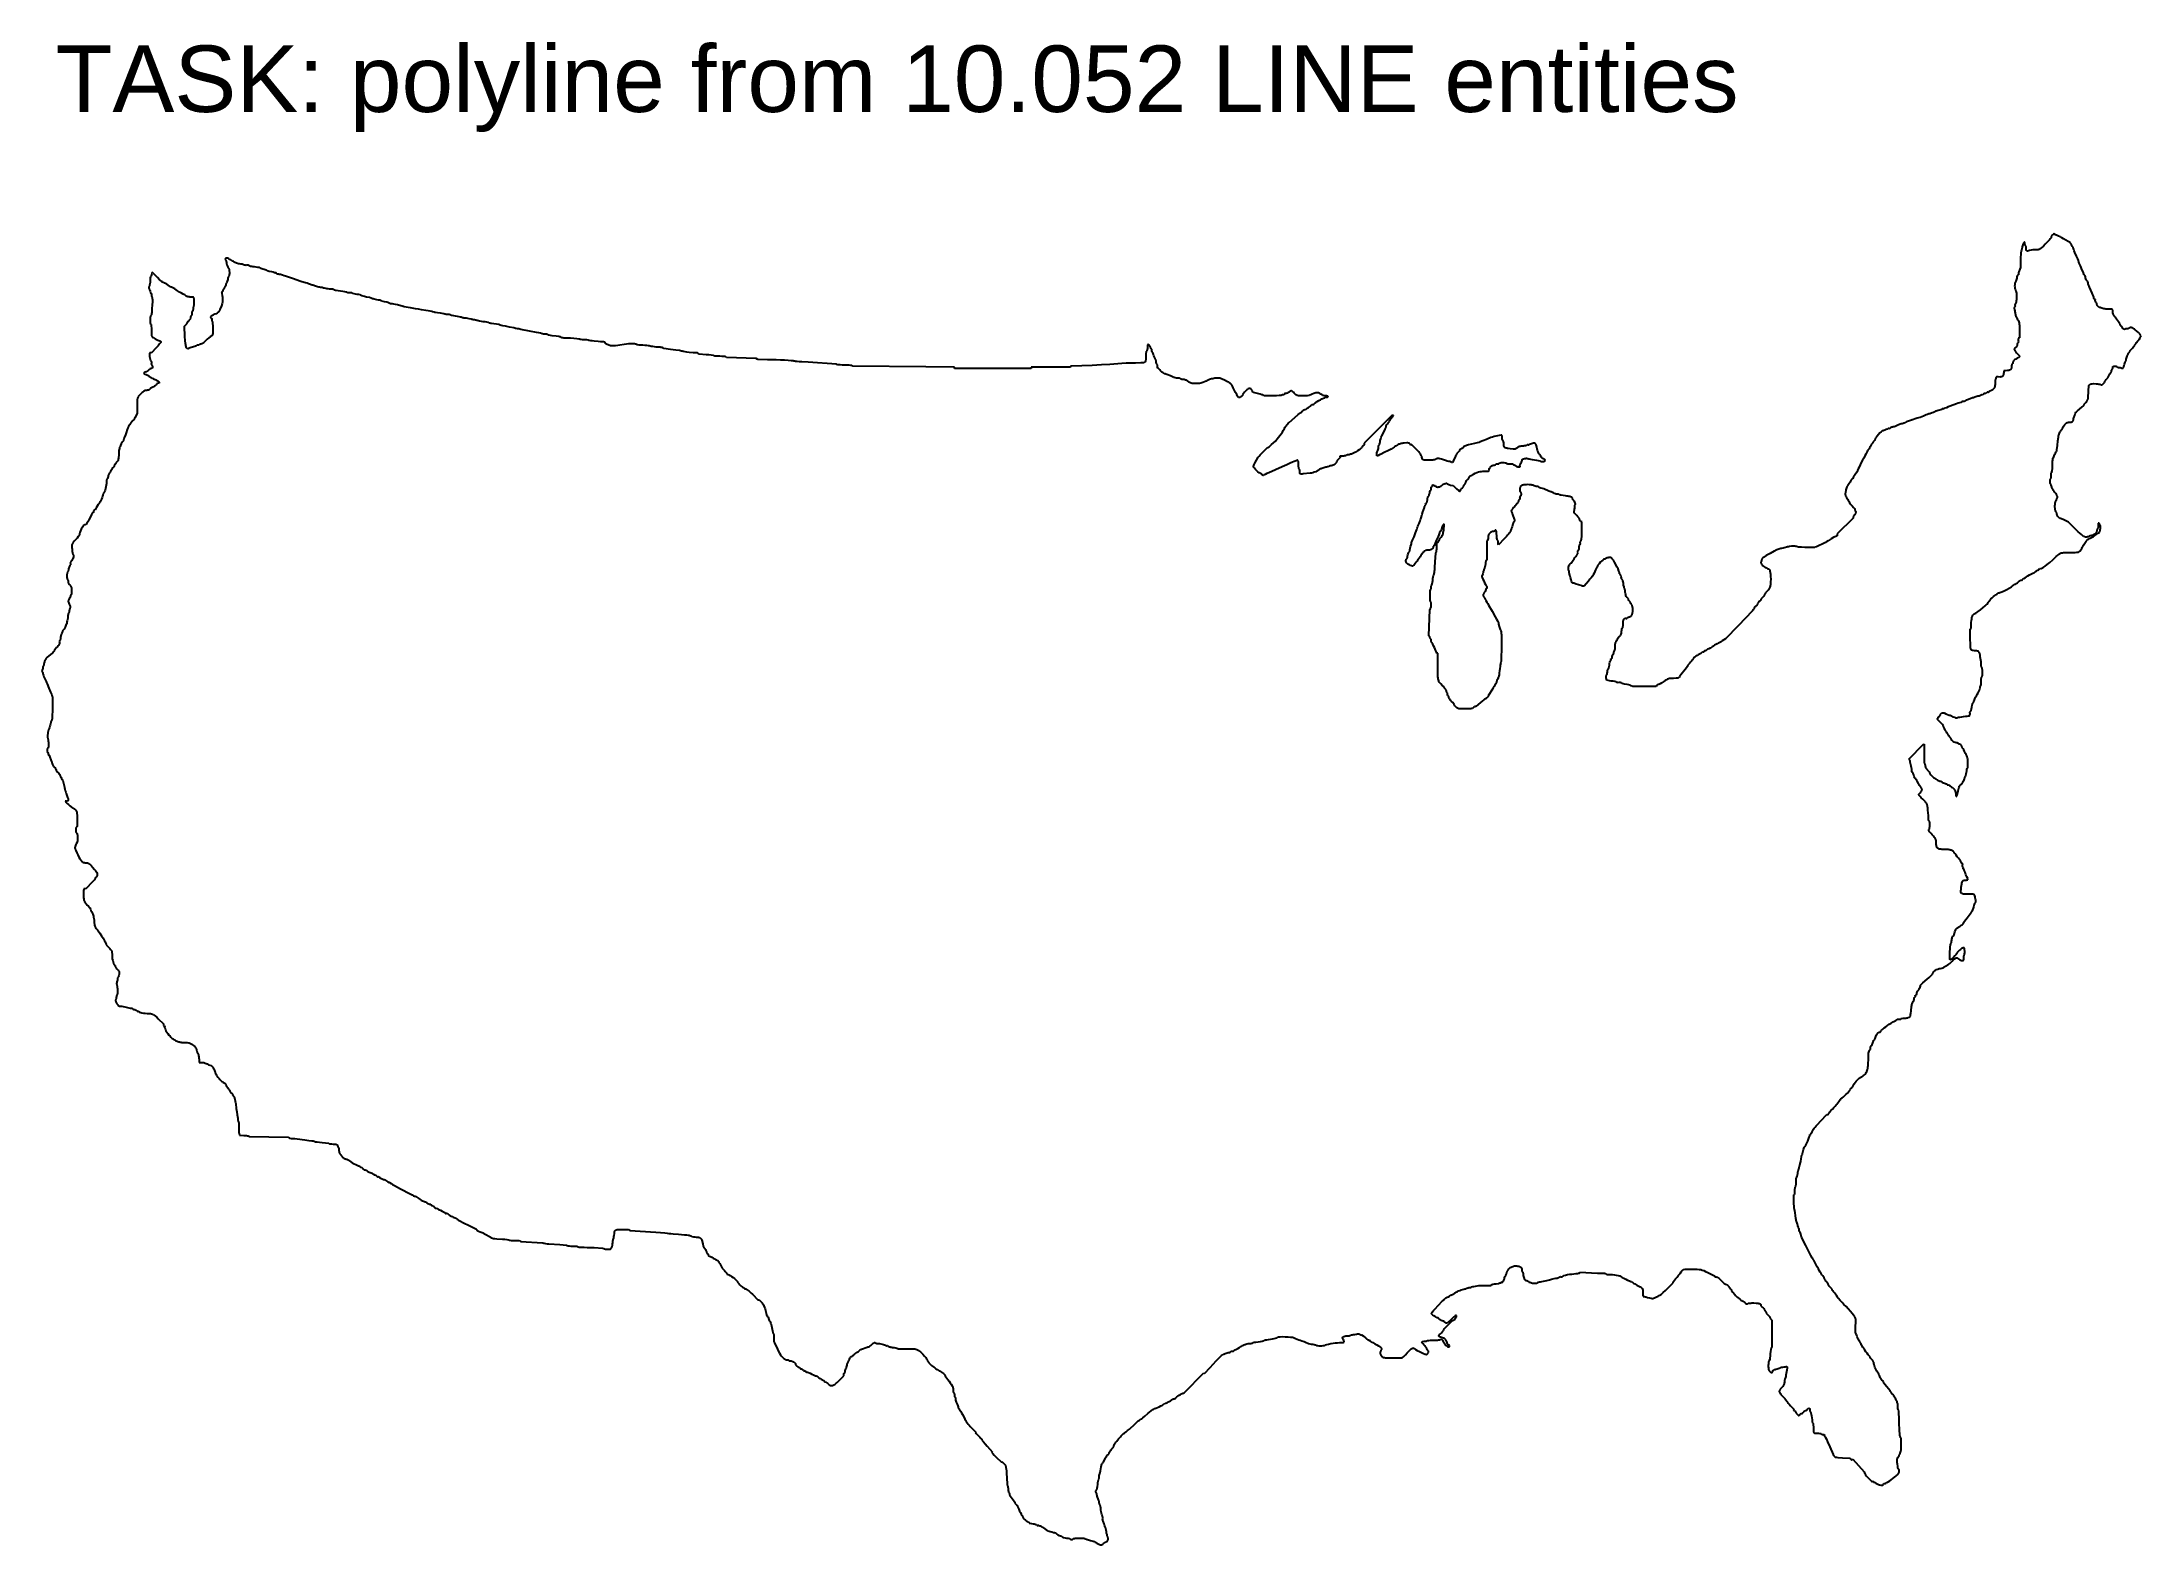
# Model space of a CAD drawing. Extents: x -20.7 to -3.4, y 4.4 to 16.8.
import ezdxf

# ---------------------------------------------------------------- set-up
doc = ezdxf.new("R2010")
doc.units = 0
doc.header["$MEASUREMENT"] = 0
doc.layers.get('0').update_dxf_attribs({"linetype": 'CONTINUOUS'})
doc.layers.add('LAYER_1', color=18, linetype='CONTINUOUS')
doc.styles.get("Standard").update_dxf_attribs({"font": 'arial.ttf'})

msp = doc.modelspace()

# ---------------------------------------------------------------- texts
msp.add_text('TASK: polyline from 10.052 LINE entities', height=0.54812).set_placement((-20.586, 16.26))

# ---------------------------------------------------------------- linework, layer by layer
at = {"layer": 'LAYER_1', "color": 7}
for p, q in [((-4.135, 15.229), (-4.136, 15.226)), ((-4.134, 15.235), (-4.135, 15.232)), ((-4.135, 15.232), (-4.135, 15.229)), ((-4.132, 15.238), (-4.134, 15.235)), ((-4.128, 15.243), (-4.132, 15.238)), ((-4.123, 15.248), (-4.128, 15.243)), ((-4.119, 15.252), (-4.123, 15.248)), ((-4.116, 15.253), (-4.119, 15.252)), ((-4.114, 15.254), (-4.116, 15.253)), ((-4.112, 15.254), (-4.114, 15.254)), ((-4.11, 15.254), (-4.112, 15.254)), ((-4.108, 15.253), (-4.11, 15.254)), ((-4.107, 15.252), (-4.108, 15.253)), ((-4.104, 15.249), (-4.107, 15.252)), ((-4.102, 15.246), (-4.104, 15.249)), ((-4.099, 15.245), (-4.102, 15.246)), ((-4.096, 15.244), (-4.099, 15.245)), ((-4.093, 15.243), (-4.096, 15.244)), ((-4.087, 15.242), (-4.093, 15.243)), ((-4.074, 15.237), (-4.087, 15.242)), ((-4.062, 15.231), (-4.074, 15.237)), ((-4.058, 15.228), (-4.062, 15.231)), ((-4.055, 15.226), (-4.058, 15.228)), ((-19.179, 15.055), (-19.183, 15.053)), ((-19.176, 15.056), (-19.179, 15.055)), ((-19.172, 15.056), (-19.176, 15.056)), ((-19.169, 15.056), (-19.172, 15.056)), ((-19.166, 15.056), (-19.169, 15.056)), ((-19.164, 15.054), (-19.166, 15.056)), ((-4.388, 15.063), (-4.389, 15.038)), ((-4.387, 15.084), (-4.388, 15.063)), ((-4.386, 15.099), (-4.387, 15.084)), ((-4.385, 15.104), (-4.386, 15.099)), ((-4.384, 15.106), (-4.385, 15.104)), ((-4.382, 15.111), (-4.384, 15.106)), ((-4.38, 15.12), (-4.382, 15.111)), ((-4.378, 15.131), (-4.38, 15.12)), ((-4.376, 15.143), (-4.378, 15.131)), ((-4.375, 15.149), (-4.376, 15.143)), ((-4.373, 15.155), (-4.375, 15.149)), ((-4.37, 15.165), (-4.373, 15.155)), ((-4.366, 15.174), (-4.37, 15.165)), ((-4.364, 15.178), (-4.366, 15.174)), ((-4.362, 15.181), (-4.364, 15.178)), ((-4.36, 15.183), (-4.362, 15.181)), ((-4.359, 15.185), (-4.36, 15.183)), ((-4.357, 15.186), (-4.359, 15.185)), ((-4.355, 15.186), (-4.357, 15.186)), ((-4.354, 15.185), (-4.355, 15.186)), ((-4.353, 15.183), (-4.354, 15.185)), ((-4.353, 15.18), (-4.353, 15.183)), ((-4.352, 15.175), (-4.353, 15.18)), ((-4.352, 15.17), (-4.352, 15.175)), ((-4.351, 15.165), (-4.352, 15.17)), ((-4.349, 15.161), (-4.351, 15.165)), ((-4.348, 15.159), (-4.349, 15.161)), ((-4.347, 15.158), (-4.348, 15.159)), ((-4.346, 15.157), (-4.347, 15.158)), ((-4.345, 15.156), (-4.346, 15.157)), ((-4.344, 15.153), (-4.345, 15.156)), ((-4.343, 15.15), (-4.344, 15.153)), ((-4.343, 15.144), (-4.343, 15.15)), ((-4.343, 15.136), (-4.343, 15.144)), ((-4.343, 15.129), (-4.343, 15.136)), ((-4.342, 15.123), (-4.343, 15.129)), ((-4.341, 15.12), (-4.342, 15.123)), ((-4.34, 15.118), (-4.341, 15.12)), ((-4.339, 15.116), (-4.34, 15.118)), ((-4.337, 15.115), (-4.339, 15.116)), ((-4.336, 15.114), (-4.337, 15.115)), ((-4.334, 15.113), (-4.336, 15.114)), ((-4.332, 15.113), (-4.334, 15.113)), ((-4.33, 15.113), (-4.332, 15.113)), ((-4.327, 15.113), (-4.33, 15.113)), ((-4.325, 15.114), (-4.327, 15.113)), ((-4.322, 15.115), (-4.325, 15.114)), ((-4.32, 15.116), (-4.322, 15.115)), ((-4.317, 15.118), (-4.32, 15.116)), ((-4.313, 15.119), (-4.317, 15.118)), ((-4.301, 15.121), (-4.313, 15.119)), ((-4.287, 15.122), (-4.301, 15.121)), ((-4.271, 15.122), (-4.287, 15.122)), ((-4.258, 15.122), (-4.271, 15.122)), ((-4.247, 15.123), (-4.258, 15.122)), ((-4.243, 15.124), (-4.247, 15.123)), ((-4.238, 15.125), (-4.243, 15.124)), ((-4.234, 15.126), (-4.238, 15.125)), ((-4.23, 15.128), (-4.234, 15.126)), ((-4.226, 15.131), (-4.23, 15.128)), ((-4.222, 15.134), (-4.226, 15.131)), ((-4.212, 15.142), (-4.222, 15.134)), ((-4.199, 15.154), (-4.212, 15.142)), ((-4.184, 15.169), (-4.199, 15.154)), ((-4.165, 15.189), (-4.184, 15.169)), ((-4.15, 15.206), (-4.165, 15.189)), ((-4.144, 15.213), (-4.15, 15.206)), ((-4.139, 15.219), (-4.144, 15.213)), ((-4.137, 15.223), (-4.139, 15.219)), ((-4.136, 15.225), (-4.137, 15.223)), ((-4.136, 15.226), (-4.136, 15.225)), ((-4.052, 15.224), (-4.055, 15.226)), ((-4.048, 15.221), (-4.052, 15.224)), ((-4.034, 15.213), (-4.048, 15.221)), ((-4.016, 15.203), (-4.034, 15.213)), ((-3.995, 15.192), (-4.016, 15.203)), ((-3.99, 15.189), (-3.995, 15.192)), ((-3.985, 15.186), (-3.99, 15.189)), ((-3.98, 15.183), (-3.985, 15.186)), ((-3.976, 15.179), (-3.98, 15.183)), ((-3.973, 15.176), (-3.976, 15.179)), ((-3.97, 15.172), (-3.973, 15.176)), ((-3.968, 15.168), (-3.97, 15.172)), ((-3.967, 15.164), (-3.968, 15.168)), ((-3.965, 15.158), (-3.967, 15.164)), ((-3.963, 15.153), (-3.965, 15.158)), ((-3.96, 15.15), (-3.963, 15.153)), ((-3.959, 15.149), (-3.96, 15.15)), ((-3.958, 15.148), (-3.959, 15.149)), ((-3.957, 15.148), (-3.958, 15.148)), ((-3.956, 15.148), (-3.957, 15.148)), ((-3.955, 15.146), (-3.956, 15.148)), ((-3.954, 15.143), (-3.955, 15.146)), ((-3.954, 15.14), (-3.954, 15.143)), ((-3.953, 15.137), (-3.954, 15.14)), ((-3.952, 15.134), (-3.953, 15.137)), ((-3.95, 15.125), (-3.952, 15.134)), ((-3.946, 15.114), (-3.95, 15.125)), ((-3.94, 15.102), (-3.946, 15.114)), ((-3.926, 15.07), (-3.94, 15.102)), ((-3.917, 15.049), (-3.926, 15.07)), ((-19.806, 14.892), (-19.807, 14.881)), ((-19.804, 14.901), (-19.806, 14.892)), ((-19.803, 14.904), (-19.804, 14.901)), ((-19.802, 14.906), (-19.803, 14.904)), ((-19.799, 14.909), (-19.802, 14.906)), ((-19.797, 14.914), (-19.799, 14.909)), ((-19.795, 14.92), (-19.797, 14.914)), ((-19.793, 14.925), (-19.795, 14.92)), ((-19.791, 14.938), (-19.793, 14.925)), ((-19.747, 14.894), (-19.791, 14.938)), ((-19.729, 14.877), (-19.747, 14.894)), ((-19.189, 15.049), (-19.19, 15.048)), ((-19.19, 15.048), (-19.189, 15.046)), ((-19.188, 15.051), (-19.189, 15.049)), ((-19.189, 15.046), (-19.188, 15.044)), ((-19.186, 15.052), (-19.188, 15.051)), ((-19.188, 15.044), (-19.186, 15.041)), ((-19.183, 15.053), (-19.186, 15.052)), ((-19.186, 15.041), (-19.184, 15.038)), ((-19.184, 15.038), (-19.182, 15.035)), ((-19.182, 15.035), (-19.18, 15.032)), ((-19.18, 15.031), (-19.181, 15.029)), ((-19.181, 15.029), (-19.18, 15.027)), ((-19.18, 15.032), (-19.18, 15.031)), ((-19.18, 15.027), (-19.179, 15.02)), ((-19.179, 15.02), (-19.177, 15.01)), ((-19.177, 15.01), (-19.174, 15)), ((-19.174, 15), (-19.17, 14.99)), ((-19.17, 14.99), (-19.166, 14.98)), ((-19.166, 14.889), (-19.168, 14.88)), ((-19.166, 14.98), (-19.163, 14.974)), ((-19.165, 14.897), (-19.166, 14.889)), ((-19.164, 14.899), (-19.165, 14.897)), ((-19.161, 15.053), (-19.164, 15.054)), ((-19.163, 14.902), (-19.164, 14.899)), ((-19.163, 14.974), (-19.162, 14.971)), ((-19.161, 14.904), (-19.163, 14.902)), ((-19.162, 14.971), (-19.16, 14.97)), ((-19.159, 15.05), (-19.161, 15.053)), ((-19.159, 14.906), (-19.161, 14.904)), ((-19.16, 14.97), (-19.159, 14.969)), ((-19.156, 15.048), (-19.159, 15.05)), ((-19.159, 14.969), (-19.158, 14.967)), ((-19.158, 14.908), (-19.159, 14.906)), ((-19.158, 14.967), (-19.157, 14.963)), ((-19.157, 14.911), (-19.158, 14.908)), ((-19.157, 14.963), (-19.156, 14.959)), ((-19.156, 14.914), (-19.157, 14.911)), ((-19.153, 15.043), (-19.156, 15.048)), ((-19.156, 14.959), (-19.155, 14.95)), ((-19.155, 14.919), (-19.156, 14.914)), ((-19.155, 14.95), (-19.154, 14.939)), ((-19.154, 14.928), (-19.155, 14.919)), ((-19.154, 14.939), (-19.154, 14.928)), ((-19.15, 15.041), (-19.153, 15.043)), ((-19.149, 15.04), (-19.15, 15.041)), ((-19.148, 15.04), (-19.149, 15.04)), ((-19.147, 15.042), (-19.148, 15.041)), ((-19.148, 15.041), (-19.148, 15.04)), ((-19.148, 15.04), (-19.148, 15.04)), ((-19.146, 15.042), (-19.147, 15.042)), ((-19.144, 15.041), (-19.146, 15.042)), ((-19.141, 15.04), (-19.144, 15.041)), ((-19.134, 15.036), (-19.141, 15.04)), ((-19.125, 15.029), (-19.134, 15.036)), ((-19.12, 15.026), (-19.125, 15.029)), ((-19.114, 15.022), (-19.12, 15.026)), ((-19.108, 15.019), (-19.114, 15.022)), ((-19.101, 15.016), (-19.108, 15.019)), ((-19.094, 15.013), (-19.101, 15.016)), ((-19.086, 15.011), (-19.094, 15.013)), ((-19.079, 15.009), (-19.086, 15.011)), ((-19.072, 15.008), (-19.079, 15.009)), ((-19.059, 15.006), (-19.072, 15.008)), ((-19.048, 15.004), (-19.059, 15.006)), ((-19.039, 15.001), (-19.048, 15.004)), ((-19.036, 15), (-19.039, 15.001)), ((-19.034, 14.999), (-19.036, 15)), ((-19.033, 14.998), (-19.034, 14.999)), ((-19.03, 14.997), (-19.033, 14.998)), ((-19.024, 14.996), (-19.03, 14.997)), ((-19.017, 14.995), (-19.024, 14.996)), ((-19.01, 14.996), (-19.017, 14.995)), ((-19.003, 14.996), (-19.01, 14.996)), ((-18.998, 14.996), (-19.003, 14.996)), ((-18.995, 14.995), (-18.998, 14.996)), ((-18.994, 14.995), (-18.995, 14.995)), ((-18.993, 14.994), (-18.994, 14.995)), ((-18.992, 14.993), (-18.993, 14.994)), ((-18.992, 14.992), (-18.992, 14.993)), ((-18.991, 14.991), (-18.992, 14.992)), ((-18.986, 14.989), (-18.991, 14.991)), ((-18.98, 14.987), (-18.986, 14.989)), ((-18.97, 14.985), (-18.98, 14.987)), ((-18.96, 14.983), (-18.97, 14.985)), ((-18.947, 14.982), (-18.96, 14.983)), ((-18.934, 14.98), (-18.947, 14.982)), ((-18.92, 14.979), (-18.934, 14.98)), ((-18.913, 14.978), (-18.92, 14.979)), ((-18.907, 14.977), (-18.913, 14.978)), ((-18.903, 14.975), (-18.907, 14.977)), ((-18.902, 14.974), (-18.903, 14.975)), ((-18.902, 14.973), (-18.902, 14.974)), ((-18.901, 14.972), (-18.902, 14.973)), ((-18.9, 14.971), (-18.901, 14.972)), ((-18.895, 14.969), (-18.9, 14.971)), ((-18.887, 14.966), (-18.895, 14.969)), ((-18.878, 14.964), (-18.887, 14.966)), ((-18.868, 14.962), (-18.878, 14.964)), ((-18.858, 14.959), (-18.868, 14.962)), ((-18.851, 14.956), (-18.858, 14.959)), ((-18.848, 14.955), (-18.851, 14.956)), ((-18.846, 14.953), (-18.848, 14.955)), ((-18.843, 14.951), (-18.846, 14.953)), ((-18.84, 14.949), (-18.843, 14.951)), ((-18.837, 14.948), (-18.84, 14.949)), ((-18.836, 14.948), (-18.837, 14.948)), ((-18.833, 14.948), (-18.836, 14.948)), ((-18.826, 14.946), (-18.833, 14.948)), ((-18.805, 14.941), (-18.826, 14.946)), ((-18.793, 14.938), (-18.805, 14.941)), ((-18.783, 14.935), (-18.793, 14.938)), ((-18.775, 14.934), (-18.783, 14.935)), ((-18.771, 14.934), (-18.775, 14.934)), ((-18.769, 14.934), (-18.771, 14.934)), ((-18.767, 14.933), (-18.769, 14.934)), ((-18.766, 14.931), (-18.767, 14.933)), ((-18.766, 14.928), (-18.766, 14.931)), ((-18.766, 14.927), (-18.766, 14.928)), ((-18.765, 14.926), (-18.766, 14.927)), ((-18.763, 14.925), (-18.765, 14.926)), ((-18.761, 14.924), (-18.763, 14.925)), ((-18.756, 14.922), (-18.761, 14.924)), ((-18.75, 14.922), (-18.756, 14.922)), ((-18.743, 14.921), (-18.75, 14.922)), ((-18.734, 14.92), (-18.743, 14.921)), ((-18.725, 14.917), (-18.734, 14.92)), ((-18.716, 14.914), (-18.725, 14.917)), ((-18.702, 14.909), (-18.716, 14.914)), ((-18.692, 14.905), (-18.702, 14.909)), ((-18.633, 14.887), (-18.692, 14.905)), ((-18.594, 14.874), (-18.633, 14.887)), ((-4.42, 14.891), (-4.422, 14.881)), ((-4.418, 14.901), (-4.42, 14.891)), ((-4.415, 14.908), (-4.418, 14.901)), ((-4.414, 14.911), (-4.415, 14.908)), ((-4.412, 14.914), (-4.414, 14.911)), ((-4.411, 14.915), (-4.412, 14.914)), ((-4.41, 14.915), (-4.411, 14.915)), ((-4.408, 14.916), (-4.41, 14.915)), ((-4.407, 14.916), (-4.408, 14.916)), ((-4.406, 14.918), (-4.407, 14.916)), ((-4.405, 14.92), (-4.406, 14.918)), ((-4.404, 14.937), (-4.405, 14.932)), ((-4.405, 14.932), (-4.405, 14.927)), ((-4.405, 14.927), (-4.405, 14.924)), ((-4.405, 14.924), (-4.405, 14.92)), ((-4.403, 14.941), (-4.404, 14.937)), ((-4.394, 14.964), (-4.403, 14.941)), ((-4.389, 14.977), (-4.394, 14.964)), ((-4.389, 15.038), (-4.389, 14.977)), ((-3.911, 15.035), (-3.917, 15.049)), ((-3.91, 15.031), (-3.911, 15.035)), ((-3.909, 15.027), (-3.91, 15.031)), ((-3.907, 15.022), (-3.909, 15.027)), ((-3.904, 15.013), (-3.907, 15.022)), ((-3.895, 14.991), (-3.904, 15.013)), ((-3.879, 14.957), (-3.895, 14.991)), ((-3.87, 14.937), (-3.879, 14.957)), ((-3.868, 14.93), (-3.87, 14.937)), ((-3.867, 14.925), (-3.868, 14.93)), ((-3.866, 14.922), (-3.867, 14.925)), ((-3.866, 14.92), (-3.866, 14.922)), ((-3.866, 14.918), (-3.866, 14.92)), ((-3.865, 14.917), (-3.866, 14.918)), ((-3.864, 14.916), (-3.865, 14.917)), ((-3.861, 14.915), (-3.864, 14.916)), ((-3.86, 14.915), (-3.861, 14.915)), ((-3.859, 14.914), (-3.86, 14.915)), ((-3.858, 14.912), (-3.859, 14.914)), ((-3.856, 14.909), (-3.858, 14.912)), ((-3.854, 14.902), (-3.856, 14.909)), ((-3.852, 14.893), (-3.854, 14.902)), ((-3.849, 14.884), (-3.852, 14.893)), ((-3.847, 14.877), (-3.849, 14.884)), ((-19.816, 14.82), (-19.817, 14.817)), ((-19.817, 14.817), (-19.817, 14.812)), ((-19.817, 14.812), (-19.817, 14.808)), ((-19.817, 14.808), (-19.816, 14.803)), ((-19.814, 14.824), (-19.816, 14.82)), ((-19.816, 14.803), (-19.814, 14.797)), ((-19.813, 14.827), (-19.814, 14.824)), ((-19.814, 14.797), (-19.811, 14.791)), ((-19.812, 14.832), (-19.813, 14.827)), ((-19.81, 14.842), (-19.812, 14.832)), ((-19.811, 14.791), (-19.808, 14.783)), ((-19.808, 14.855), (-19.81, 14.842)), ((-19.807, 14.881), (-19.808, 14.868)), ((-19.808, 14.868), (-19.808, 14.855)), ((-19.808, 14.783), (-19.803, 14.772)), ((-19.803, 14.772), (-19.799, 14.762)), ((-19.799, 14.762), (-19.796, 14.754)), ((-19.796, 14.754), (-19.795, 14.751)), ((-19.795, 14.75), (-19.796, 14.746)), ((-19.796, 14.746), (-19.795, 14.742)), ((-19.795, 14.751), (-19.795, 14.75)), ((-19.795, 14.742), (-19.794, 14.737)), ((-19.794, 14.737), (-19.792, 14.733)), ((-19.792, 14.733), (-19.791, 14.729)), ((-19.791, 14.729), (-19.79, 14.724)), ((-19.79, 14.724), (-19.789, 14.711)), ((-19.789, 14.711), (-19.789, 14.693)), ((-19.713, 14.864), (-19.729, 14.877)), ((-19.707, 14.858), (-19.713, 14.864)), ((-19.701, 14.854), (-19.707, 14.858)), ((-19.697, 14.852), (-19.701, 14.854)), ((-19.695, 14.851), (-19.697, 14.852)), ((-19.693, 14.85), (-19.695, 14.851)), ((-19.689, 14.849), (-19.693, 14.85)), ((-19.681, 14.845), (-19.689, 14.849)), ((-19.671, 14.839), (-19.681, 14.845)), ((-19.66, 14.831), (-19.671, 14.839)), ((-19.649, 14.824), (-19.66, 14.831)), ((-19.641, 14.819), (-19.649, 14.824)), ((-19.635, 14.816), (-19.641, 14.819)), ((-19.633, 14.815), (-19.635, 14.816)), ((-19.632, 14.816), (-19.633, 14.816)), ((-19.633, 14.816), (-19.633, 14.816)), ((-19.633, 14.816), (-19.633, 14.815)), ((-19.633, 14.815), (-19.633, 14.815)), ((-19.631, 14.815), (-19.632, 14.816)), ((-19.625, 14.813), (-19.631, 14.815)), ((-19.616, 14.808), (-19.625, 14.813)), ((-19.605, 14.801), (-19.616, 14.808)), ((-19.582, 14.785), (-19.605, 14.801)), ((-19.565, 14.774), (-19.582, 14.785)), ((-19.55, 14.766), (-19.565, 14.774)), ((-19.536, 14.759), (-19.55, 14.766)), ((-19.529, 14.755), (-19.536, 14.759)), ((-19.522, 14.751), (-19.529, 14.755)), ((-19.516, 14.746), (-19.522, 14.751)), ((-19.511, 14.742), (-19.516, 14.746)), ((-19.509, 14.741), (-19.511, 14.742)), ((-19.506, 14.739), (-19.509, 14.741)), ((-19.501, 14.738), (-19.506, 14.739)), ((-19.497, 14.737), (-19.501, 14.738)), ((-19.486, 14.735), (-19.497, 14.737)), ((-19.48, 14.734), (-19.486, 14.735)), ((-19.474, 14.734), (-19.48, 14.734)), ((-19.464, 14.734), (-19.474, 14.734)), ((-19.456, 14.734), (-19.464, 14.734)), ((-19.454, 14.733), (-19.456, 14.734)), ((-19.451, 14.732), (-19.454, 14.733)), ((-19.449, 14.731), (-19.451, 14.732)), ((-19.448, 14.73), (-19.449, 14.731)), ((-19.446, 14.727), (-19.448, 14.73)), ((-19.446, 14.724), (-19.446, 14.727)), ((-19.445, 14.721), (-19.446, 14.724)), ((-19.445, 14.717), (-19.445, 14.721)), ((-19.444, 14.706), (-19.445, 14.717)), ((-19.217, 14.775), (-19.218, 14.773)), ((-19.218, 14.773), (-19.217, 14.77)), ((-19.216, 14.778), (-19.217, 14.777)), ((-19.217, 14.777), (-19.217, 14.775)), ((-19.217, 14.77), (-19.216, 14.762)), ((-19.214, 14.779), (-19.216, 14.778)), ((-19.216, 14.762), (-19.213, 14.747)), ((-19.213, 14.78), (-19.214, 14.779)), ((-19.21, 14.78), (-19.213, 14.78)), ((-19.213, 14.747), (-19.211, 14.733)), ((-19.211, 14.733), (-19.21, 14.719)), ((-19.209, 14.781), (-19.21, 14.78)), ((-19.21, 14.719), (-19.21, 14.705)), ((-19.208, 14.792), (-19.209, 14.79)), ((-19.209, 14.79), (-19.209, 14.788)), ((-19.209, 14.788), (-19.209, 14.787)), ((-19.209, 14.787), (-19.209, 14.785)), ((-19.209, 14.785), (-19.208, 14.783)), ((-19.208, 14.781), (-19.209, 14.781)), ((-19.206, 14.795), (-19.208, 14.792)), ((-19.208, 14.783), (-19.208, 14.782)), ((-19.208, 14.782), (-19.208, 14.781)), ((-19.203, 14.799), (-19.206, 14.795)), ((-19.199, 14.803), (-19.203, 14.799)), ((-19.196, 14.807), (-19.199, 14.803)), ((-19.194, 14.812), (-19.196, 14.807)), ((-19.193, 14.814), (-19.194, 14.812)), ((-19.192, 14.819), (-19.193, 14.816)), ((-19.193, 14.816), (-19.193, 14.814)), ((-19.191, 14.822), (-19.192, 14.819)), ((-19.19, 14.823), (-19.191, 14.822)), ((-19.189, 14.824), (-19.19, 14.823)), ((-19.187, 14.825), (-19.189, 14.824)), ((-19.186, 14.825), (-19.187, 14.825)), ((-19.184, 14.825), (-19.186, 14.825)), ((-19.183, 14.826), (-19.184, 14.825)), ((-19.182, 14.845), (-19.183, 14.842)), ((-19.183, 14.842), (-19.183, 14.838)), ((-19.183, 14.838), (-19.182, 14.834)), ((-19.182, 14.826), (-19.183, 14.826)), ((-19.181, 14.847), (-19.182, 14.846)), ((-19.182, 14.846), (-19.182, 14.845)), ((-19.182, 14.834), (-19.181, 14.831)), ((-19.181, 14.831), (-19.182, 14.829)), ((-19.182, 14.829), (-19.182, 14.828)), ((-19.182, 14.828), (-19.182, 14.826)), ((-19.179, 14.849), (-19.181, 14.847)), ((-19.177, 14.853), (-19.179, 14.849)), ((-19.175, 14.858), (-19.177, 14.853)), ((-19.172, 14.865), (-19.175, 14.858)), ((-19.168, 14.88), (-19.172, 14.865)), ((-18.572, 14.866), (-18.594, 14.874)), ((-18.565, 14.863), (-18.572, 14.866)), ((-18.558, 14.86), (-18.565, 14.863)), ((-18.527, 14.852), (-18.558, 14.86)), ((-18.514, 14.848), (-18.527, 14.852)), ((-18.503, 14.844), (-18.514, 14.848)), ((-18.493, 14.841), (-18.503, 14.844)), ((-18.486, 14.838), (-18.493, 14.841)), ((-18.481, 14.835), (-18.486, 14.838)), ((-18.477, 14.833), (-18.481, 14.835)), ((-18.472, 14.832), (-18.477, 14.833)), ((-18.469, 14.831), (-18.472, 14.832)), ((-18.465, 14.831), (-18.469, 14.831)), ((-18.459, 14.829), (-18.465, 14.831)), ((-18.452, 14.827), (-18.459, 14.829)), ((-18.445, 14.824), (-18.452, 14.827)), ((-18.436, 14.821), (-18.445, 14.824)), ((-18.427, 14.818), (-18.436, 14.821)), ((-18.418, 14.816), (-18.427, 14.818)), ((-18.41, 14.815), (-18.418, 14.816)), ((-18.403, 14.814), (-18.41, 14.815)), ((-18.396, 14.813), (-18.403, 14.814)), ((-18.389, 14.812), (-18.396, 14.813)), ((-18.384, 14.81), (-18.389, 14.812)), ((-18.378, 14.808), (-18.384, 14.81)), ((-18.37, 14.806), (-18.378, 14.808)), ((-18.36, 14.804), (-18.37, 14.806)), ((-18.35, 14.802), (-18.36, 14.804)), ((-18.34, 14.801), (-18.35, 14.802)), ((-18.33, 14.8), (-18.34, 14.801)), ((-18.32, 14.799), (-18.33, 14.8)), ((-18.312, 14.799), (-18.32, 14.799)), ((-18.305, 14.798), (-18.312, 14.799)), ((-18.299, 14.797), (-18.305, 14.798)), ((-18.294, 14.795), (-18.299, 14.797)), ((-18.292, 14.794), (-18.294, 14.795)), ((-18.291, 14.793), (-18.292, 14.794)), ((-18.289, 14.792), (-18.291, 14.793)), ((-18.286, 14.79), (-18.289, 14.792)), ((-18.281, 14.789), (-18.286, 14.79)), ((-18.274, 14.788), (-18.281, 14.789)), ((-18.258, 14.785), (-18.274, 14.788)), ((-18.239, 14.783), (-18.258, 14.785)), ((-18.22, 14.78), (-18.239, 14.783)), ((-18.203, 14.778), (-18.22, 14.78)), ((-18.192, 14.775), (-18.203, 14.778)), ((-18.189, 14.774), (-18.192, 14.775)), ((-18.187, 14.773), (-18.189, 14.774)), ((-18.186, 14.772), (-18.187, 14.773)), ((-18.184, 14.771), (-18.186, 14.772)), ((-18.179, 14.77), (-18.184, 14.771)), ((-18.172, 14.77), (-18.179, 14.77)), ((-18.164, 14.77), (-18.172, 14.77)), ((-18.157, 14.77), (-18.164, 14.77)), ((-18.151, 14.77), (-18.157, 14.77)), ((-18.148, 14.769), (-18.151, 14.77)), ((-18.147, 14.768), (-18.148, 14.769)), ((-18.145, 14.768), (-18.147, 14.768)), ((-18.145, 14.767), (-18.145, 14.768)), ((-18.144, 14.766), (-18.145, 14.767)), ((-18.142, 14.765), (-18.144, 14.766)), ((-18.14, 14.763), (-18.142, 14.765)), ((-18.136, 14.762), (-18.14, 14.763)), ((-18.125, 14.76), (-18.136, 14.762)), ((-18.113, 14.758), (-18.125, 14.76)), ((-18.1, 14.756), (-18.113, 14.758)), ((-18.087, 14.754), (-18.1, 14.756)), ((-18.077, 14.751), (-18.087, 14.754)), ((-18.072, 14.749), (-18.077, 14.751)), ((-18.069, 14.748), (-18.072, 14.749)), ((-18.062, 14.745), (-18.069, 14.748)), ((-18.052, 14.741), (-18.062, 14.745)), ((-18.039, 14.738), (-18.052, 14.741)), ((-18.025, 14.734), (-18.039, 14.738)), ((-18, 14.729), (-18.025, 14.734)), ((-17.986, 14.726), (-18, 14.729)), ((-17.982, 14.724), (-17.986, 14.726)), ((-17.979, 14.723), (-17.982, 14.724)), ((-17.974, 14.72), (-17.979, 14.723)), ((-17.969, 14.718), (-17.974, 14.72)), ((-17.96, 14.716), (-17.969, 14.718)), ((-17.95, 14.714), (-17.96, 14.716)), ((-17.938, 14.712), (-17.95, 14.714)), ((-17.926, 14.709), (-17.938, 14.712)), ((-17.915, 14.707), (-17.926, 14.709)), ((-4.436, 14.835), (-4.437, 14.825)), ((-4.437, 14.825), (-4.436, 14.815)), ((-4.435, 14.845), (-4.436, 14.84)), ((-4.436, 14.84), (-4.436, 14.835)), ((-4.436, 14.815), (-4.434, 14.804)), ((-4.434, 14.849), (-4.435, 14.845)), ((-4.433, 14.853), (-4.434, 14.849)), ((-4.434, 14.804), (-4.431, 14.793)), ((-4.431, 14.857), (-4.433, 14.853)), ((-4.429, 14.86), (-4.431, 14.857)), ((-4.431, 14.793), (-4.426, 14.783)), ((-4.427, 14.865), (-4.429, 14.86)), ((-4.425, 14.872), (-4.427, 14.865)), ((-4.426, 14.783), (-4.425, 14.779)), ((-4.422, 14.881), (-4.425, 14.872)), ((-4.425, 14.779), (-4.423, 14.773)), ((-4.423, 14.773), (-4.422, 14.767)), ((-4.422, 14.713), (-4.423, 14.699)), ((-4.422, 14.767), (-4.422, 14.76)), ((-4.422, 14.76), (-4.421, 14.745)), ((-4.421, 14.729), (-4.422, 14.713)), ((-4.421, 14.745), (-4.421, 14.729)), ((-3.846, 14.874), (-3.847, 14.877)), ((-3.844, 14.872), (-3.846, 14.874)), ((-3.843, 14.871), (-3.844, 14.872)), ((-3.842, 14.87), (-3.843, 14.871)), ((-3.841, 14.87), (-3.842, 14.87)), ((-3.839, 14.869), (-3.841, 14.87)), ((-3.838, 14.867), (-3.839, 14.869)), ((-3.837, 14.865), (-3.838, 14.867)), ((-3.834, 14.859), (-3.837, 14.865)), ((-3.832, 14.852), (-3.834, 14.859)), ((-3.83, 14.844), (-3.832, 14.852)), ((-3.827, 14.834), (-3.83, 14.844)), ((-3.823, 14.824), (-3.827, 14.834)), ((-3.819, 14.815), (-3.823, 14.824)), ((-3.797, 14.766), (-3.819, 14.815)), ((-3.791, 14.753), (-3.797, 14.766)), ((-3.787, 14.742), (-3.791, 14.753)), ((-3.784, 14.732), (-3.787, 14.742)), ((-3.783, 14.728), (-3.784, 14.732)), ((-3.783, 14.725), (-3.783, 14.728)), ((-3.783, 14.723), (-3.783, 14.725)), ((-3.783, 14.721), (-3.783, 14.723)), ((-3.782, 14.72), (-3.783, 14.721)), ((-3.781, 14.718), (-3.782, 14.72)), ((-3.78, 14.717), (-3.781, 14.718)), ((-3.779, 14.716), (-3.78, 14.717)), ((-3.777, 14.715), (-3.779, 14.716)), ((-3.776, 14.715), (-3.777, 14.715)), ((-3.773, 14.715), (-3.776, 14.715)), ((-3.771, 14.714), (-3.773, 14.715)), ((-3.773, 14.71), (-3.772, 14.711)), ((-3.773, 14.708), (-3.773, 14.71)), ((-3.772, 14.711), (-3.771, 14.712)), ((-3.771, 14.713), (-3.771, 14.714)), ((-3.771, 14.712), (-3.771, 14.713)), ((-19.806, 14.569), (-19.807, 14.557)), ((-19.807, 14.557), (-19.807, 14.543)), ((-19.807, 14.543), (-19.807, 14.53)), ((-19.805, 14.574), (-19.806, 14.569)), ((-19.804, 14.578), (-19.805, 14.574)), ((-19.802, 14.581), (-19.804, 14.578)), ((-19.801, 14.582), (-19.802, 14.581)), ((-19.8, 14.584), (-19.801, 14.582)), ((-19.798, 14.586), (-19.8, 14.584)), ((-19.797, 14.588), (-19.798, 14.586)), ((-19.796, 14.591), (-19.797, 14.588)), ((-19.795, 14.599), (-19.796, 14.591)), ((-19.794, 14.607), (-19.795, 14.599)), ((-19.793, 14.635), (-19.794, 14.619)), ((-19.794, 14.619), (-19.794, 14.607)), ((-19.791, 14.674), (-19.793, 14.635)), ((-19.789, 14.693), (-19.791, 14.674)), ((-19.493, 14.534), (-19.489, 14.538)), ((-19.489, 14.538), (-19.484, 14.543)), ((-19.484, 14.543), (-19.482, 14.546)), ((-19.482, 14.546), (-19.479, 14.549)), ((-19.479, 14.549), (-19.475, 14.555)), ((-19.475, 14.555), (-19.473, 14.558)), ((-19.473, 14.558), (-19.472, 14.561)), ((-19.472, 14.561), (-19.471, 14.564)), ((-19.471, 14.571), (-19.469, 14.576)), ((-19.471, 14.567), (-19.471, 14.571)), ((-19.471, 14.564), (-19.471, 14.567)), ((-19.469, 14.576), (-19.468, 14.58)), ((-19.468, 14.58), (-19.466, 14.581)), ((-19.466, 14.581), (-19.465, 14.582)), ((-19.465, 14.582), (-19.464, 14.583)), ((-19.464, 14.583), (-19.463, 14.584)), ((-19.463, 14.584), (-19.462, 14.588)), ((-19.462, 14.602), (-19.461, 14.607)), ((-19.461, 14.597), (-19.462, 14.602)), ((-19.462, 14.588), (-19.461, 14.592)), ((-19.461, 14.607), (-19.46, 14.611)), ((-19.461, 14.592), (-19.461, 14.597)), ((-19.46, 14.611), (-19.458, 14.615)), ((-19.458, 14.615), (-19.457, 14.617)), ((-19.457, 14.617), (-19.456, 14.619)), ((-19.456, 14.619), (-19.453, 14.627)), ((-19.453, 14.627), (-19.451, 14.636)), ((-19.451, 14.636), (-19.449, 14.647)), ((-19.449, 14.647), (-19.447, 14.659)), ((-19.447, 14.659), (-19.445, 14.67)), ((-19.445, 14.67), (-19.444, 14.681)), ((-19.444, 14.691), (-19.444, 14.706)), ((-19.444, 14.681), (-19.444, 14.691)), ((-19.307, 14.573), (-19.309, 14.571)), ((-19.309, 14.571), (-19.309, 14.569)), ((-19.309, 14.569), (-19.309, 14.565)), ((-19.309, 14.565), (-19.308, 14.562)), ((-19.308, 14.562), (-19.306, 14.56)), ((-19.303, 14.576), (-19.307, 14.573)), ((-19.306, 14.56), (-19.305, 14.56)), ((-19.305, 14.56), (-19.303, 14.56)), ((-19.299, 14.579), (-19.303, 14.576)), ((-19.303, 14.56), (-19.302, 14.559)), ((-19.302, 14.559), (-19.301, 14.559)), ((-19.301, 14.559), (-19.3, 14.557)), ((-19.3, 14.557), (-19.3, 14.556)), ((-19.3, 14.556), (-19.299, 14.552)), ((-19.299, 14.552), (-19.3, 14.547)), ((-19.3, 14.547), (-19.3, 14.542)), ((-19.3, 14.542), (-19.3, 14.538)), ((-19.3, 14.538), (-19.299, 14.536)), ((-19.294, 14.583), (-19.299, 14.579)), ((-19.299, 14.536), (-19.298, 14.535)), ((-19.288, 14.586), (-19.294, 14.583)), ((-19.281, 14.59), (-19.288, 14.586)), ((-19.274, 14.593), (-19.281, 14.59)), ((-19.264, 14.597), (-19.274, 14.593)), ((-19.256, 14.602), (-19.264, 14.597)), ((-19.249, 14.606), (-19.256, 14.602)), ((-19.244, 14.61), (-19.249, 14.606)), ((-19.24, 14.615), (-19.244, 14.61)), ((-19.237, 14.62), (-19.24, 14.615)), ((-19.234, 14.626), (-19.237, 14.62)), ((-19.233, 14.633), (-19.234, 14.626)), ((-19.22, 14.659), (-19.233, 14.633)), ((-19.218, 14.663), (-19.22, 14.659)), ((-19.216, 14.669), (-19.218, 14.663)), ((-19.215, 14.674), (-19.216, 14.669)), ((-19.213, 14.68), (-19.215, 14.674)), ((-19.211, 14.692), (-19.213, 14.68)), ((-19.21, 14.705), (-19.211, 14.692)), ((-17.907, 14.705), (-17.915, 14.707)), ((-17.902, 14.703), (-17.907, 14.705)), ((-17.899, 14.701), (-17.902, 14.703)), ((-17.896, 14.7), (-17.899, 14.701)), ((-17.887, 14.697), (-17.896, 14.7)), ((-17.874, 14.694), (-17.887, 14.697)), ((-17.855, 14.691), (-17.874, 14.694)), ((-17.847, 14.689), (-17.855, 14.691)), ((-17.841, 14.687), (-17.847, 14.689)), ((-17.836, 14.685), (-17.841, 14.687)), ((-17.835, 14.684), (-17.836, 14.685)), ((-17.834, 14.683), (-17.835, 14.684)), ((-17.834, 14.682), (-17.834, 14.683)), ((-17.833, 14.681), (-17.834, 14.682)), ((-17.83, 14.68), (-17.833, 14.681)), ((-17.826, 14.678), (-17.83, 14.68)), ((-17.82, 14.678), (-17.826, 14.678)), ((-17.81, 14.677), (-17.82, 14.678)), ((-17.798, 14.675), (-17.81, 14.677)), ((-17.784, 14.672), (-17.798, 14.675)), ((-17.769, 14.669), (-17.784, 14.672)), ((-17.74, 14.662), (-17.769, 14.669)), ((-17.729, 14.659), (-17.74, 14.662)), ((-17.721, 14.656), (-17.729, 14.659)), ((-17.718, 14.655), (-17.721, 14.656)), ((-17.712, 14.654), (-17.718, 14.655)), ((-17.698, 14.65), (-17.712, 14.654)), ((-17.68, 14.647), (-17.698, 14.65)), ((-17.66, 14.644), (-17.68, 14.647)), ((-17.621, 14.638), (-17.66, 14.644)), ((-17.595, 14.634), (-17.621, 14.638)), ((-17.57, 14.63), (-17.595, 14.634)), ((-17.534, 14.624), (-17.57, 14.63)), ((-17.515, 14.621), (-17.534, 14.624)), ((-17.499, 14.618), (-17.515, 14.621)), ((-17.486, 14.615), (-17.499, 14.618)), ((-17.479, 14.613), (-17.486, 14.615)), ((-17.467, 14.609), (-17.479, 14.613)), ((-17.461, 14.608), (-17.467, 14.609)), ((-17.455, 14.606), (-17.461, 14.608)), ((-17.438, 14.604), (-17.455, 14.606)), ((-17.414, 14.601), (-17.438, 14.604)), ((-17.4, 14.599), (-17.414, 14.601)), ((-17.387, 14.596), (-17.4, 14.599)), ((-17.377, 14.594), (-17.387, 14.596)), ((-17.374, 14.593), (-17.377, 14.594)), ((-17.372, 14.592), (-17.374, 14.593)), ((-17.37, 14.591), (-17.372, 14.592)), ((-17.368, 14.59), (-17.37, 14.591)), ((-17.362, 14.589), (-17.368, 14.59)), ((-17.355, 14.589), (-17.362, 14.589)), ((-17.348, 14.589), (-17.355, 14.589)), ((-17.341, 14.589), (-17.348, 14.589)), ((-17.335, 14.588), (-17.341, 14.589)), ((-17.331, 14.587), (-17.335, 14.588)), ((-17.33, 14.586), (-17.331, 14.587)), ((-17.33, 14.585), (-17.33, 14.586)), ((-17.329, 14.584), (-17.33, 14.585)), ((-17.327, 14.583), (-17.329, 14.584)), ((-17.318, 14.581), (-17.327, 14.583)), ((-17.305, 14.578), (-17.318, 14.581)), ((-17.29, 14.576), (-17.305, 14.578)), ((-17.273, 14.574), (-17.29, 14.576)), ((-17.259, 14.572), (-17.273, 14.574)), ((-17.248, 14.569), (-17.259, 14.572)), ((-17.245, 14.568), (-17.248, 14.569)), ((-17.243, 14.567), (-17.245, 14.568)), ((-17.239, 14.566), (-17.243, 14.567)), ((-17.233, 14.564), (-17.239, 14.566)), ((-17.227, 14.562), (-17.233, 14.564)), ((-17.22, 14.561), (-17.227, 14.562)), ((-17.199, 14.559), (-17.22, 14.561)), ((-17.178, 14.555), (-17.199, 14.559)), ((-17.16, 14.552), (-17.178, 14.555)), ((-17.154, 14.55), (-17.16, 14.552)), ((-17.149, 14.548), (-17.154, 14.55)), ((-17.144, 14.547), (-17.149, 14.548)), ((-17.138, 14.546), (-17.144, 14.547)), ((-17.132, 14.545), (-17.138, 14.546)), ((-17.126, 14.544), (-17.132, 14.545)), ((-17.121, 14.543), (-17.126, 14.544)), ((-17.115, 14.542), (-17.121, 14.543)), ((-17.11, 14.541), (-17.115, 14.542)), ((-17.107, 14.539), (-17.11, 14.541)), ((-17.105, 14.538), (-17.107, 14.539)), ((-17.101, 14.537), (-17.105, 14.538)), ((-17.091, 14.535), (-17.101, 14.537)), ((-4.439, 14.651), (-4.44, 14.649)), ((-4.44, 14.649), (-4.44, 14.646)), ((-4.44, 14.646), (-4.44, 14.644)), ((-4.44, 14.644), (-4.44, 14.641)), ((-4.44, 14.641), (-4.44, 14.638)), ((-4.44, 14.638), (-4.439, 14.635)), ((-4.438, 14.652), (-4.439, 14.651)), ((-4.439, 14.635), (-4.437, 14.628)), ((-4.437, 14.653), (-4.438, 14.652)), ((-4.435, 14.654), (-4.437, 14.653)), ((-4.437, 14.628), (-4.436, 14.62)), ((-4.436, 14.62), (-4.434, 14.612)), ((-4.434, 14.669), (-4.435, 14.667)), ((-4.435, 14.667), (-4.434, 14.665)), ((-4.434, 14.655), (-4.435, 14.654)), ((-4.432, 14.676), (-4.434, 14.671)), ((-4.434, 14.671), (-4.434, 14.669)), ((-4.434, 14.665), (-4.434, 14.664)), ((-4.434, 14.664), (-4.433, 14.662)), ((-4.433, 14.658), (-4.434, 14.655)), ((-4.434, 14.612), (-4.433, 14.605)), ((-4.433, 14.662), (-4.433, 14.661)), ((-4.433, 14.661), (-4.433, 14.658)), ((-4.433, 14.605), (-4.433, 14.597)), ((-4.433, 14.597), (-4.431, 14.59)), ((-4.429, 14.68), (-4.432, 14.676)), ((-4.431, 14.59), (-4.429, 14.583)), ((-4.427, 14.683), (-4.429, 14.68)), ((-4.429, 14.583), (-4.427, 14.576)), ((-4.426, 14.687), (-4.427, 14.683)), ((-4.427, 14.576), (-4.423, 14.569)), ((-4.424, 14.693), (-4.426, 14.687)), ((-4.423, 14.699), (-4.424, 14.693)), ((-4.423, 14.569), (-4.419, 14.562)), ((-4.419, 14.562), (-4.415, 14.555)), ((-4.415, 14.555), (-4.41, 14.547)), ((-4.41, 14.547), (-4.406, 14.542)), ((-4.406, 14.542), (-4.404, 14.537)), ((-4.404, 14.537), (-4.402, 14.53)), ((-3.773, 14.706), (-3.773, 14.708)), ((-3.772, 14.704), (-3.773, 14.706)), ((-3.77, 14.699), (-3.772, 14.704)), ((-3.767, 14.693), (-3.77, 14.699)), ((-3.763, 14.687), (-3.767, 14.693)), ((-3.76, 14.68), (-3.763, 14.687)), ((-3.758, 14.674), (-3.76, 14.68)), ((-3.757, 14.671), (-3.758, 14.674)), ((-3.757, 14.668), (-3.757, 14.671)), ((-3.757, 14.665), (-3.757, 14.668)), ((-3.755, 14.662), (-3.757, 14.665)), ((-3.752, 14.658), (-3.755, 14.662)), ((-3.749, 14.655), (-3.752, 14.658)), ((-3.744, 14.652), (-3.749, 14.655)), ((-3.739, 14.649), (-3.744, 14.652)), ((-3.732, 14.647), (-3.739, 14.649)), ((-3.726, 14.644), (-3.732, 14.647)), ((-3.718, 14.642), (-3.726, 14.644)), ((-3.711, 14.64), (-3.718, 14.642)), ((-3.702, 14.638), (-3.711, 14.64)), ((-3.694, 14.636), (-3.702, 14.638)), ((-3.685, 14.635), (-3.694, 14.636)), ((-3.676, 14.635), (-3.685, 14.635)), ((-3.668, 14.634), (-3.676, 14.635)), ((-3.659, 14.634), (-3.668, 14.634)), ((-3.641, 14.634), (-3.659, 14.634)), ((-3.636, 14.633), (-3.641, 14.634)), ((-3.633, 14.633), (-3.636, 14.633)), ((-3.632, 14.632), (-3.633, 14.633)), ((-3.631, 14.631), (-3.632, 14.632)), ((-3.63, 14.629), (-3.631, 14.631)), ((-3.629, 14.628), (-3.63, 14.629)), ((-3.628, 14.626), (-3.629, 14.628)), ((-3.628, 14.621), (-3.628, 14.626)), ((-3.628, 14.614), (-3.628, 14.621)), ((-3.628, 14.609), (-3.628, 14.614)), ((-3.627, 14.605), (-3.628, 14.609)), ((-3.625, 14.597), (-3.627, 14.605)), ((-3.624, 14.593), (-3.625, 14.597)), ((-3.623, 14.589), (-3.624, 14.593)), ((-3.621, 14.586), (-3.623, 14.589)), ((-3.619, 14.584), (-3.621, 14.586)), ((-3.616, 14.581), (-3.619, 14.584)), ((-3.613, 14.577), (-3.616, 14.581)), ((-3.611, 14.573), (-3.613, 14.577)), ((-3.61, 14.571), (-3.611, 14.573)), ((-3.608, 14.567), (-3.61, 14.571)), ((-3.603, 14.56), (-3.608, 14.567)), ((-3.597, 14.551), (-3.603, 14.56)), ((-3.589, 14.541), (-3.597, 14.551)), ((-3.581, 14.53), (-3.589, 14.541)), ((-19.807, 14.53), (-19.806, 14.519)), ((-19.806, 14.519), (-19.805, 14.514)), ((-19.805, 14.514), (-19.804, 14.511)), ((-19.804, 14.511), (-19.803, 14.509)), ((-19.803, 14.509), (-19.802, 14.508)), ((-19.802, 14.508), (-19.802, 14.508)), ((-19.802, 14.508), (-19.801, 14.508)), ((-19.801, 14.508), (-19.8, 14.507)), ((-19.8, 14.507), (-19.799, 14.504)), ((-19.799, 14.504), (-19.798, 14.499)), ((-19.798, 14.499), (-19.798, 14.493)), ((-19.798, 14.493), (-19.797, 14.478)), ((-19.797, 14.478), (-19.797, 14.458)), ((-19.797, 14.458), (-19.797, 14.442)), ((-19.797, 14.442), (-19.797, 14.43)), ((-19.797, 14.43), (-19.797, 14.42)), ((-19.797, 14.42), (-19.796, 14.417)), ((-19.796, 14.417), (-19.795, 14.414)), ((-19.795, 14.414), (-19.794, 14.411)), ((-19.794, 14.411), (-19.793, 14.408)), ((-19.793, 14.408), (-19.791, 14.406)), ((-19.791, 14.406), (-19.789, 14.404)), ((-19.789, 14.404), (-19.783, 14.4)), ((-19.783, 14.4), (-19.775, 14.395)), ((-19.775, 14.395), (-19.765, 14.389)), ((-19.765, 14.389), (-19.754, 14.383)), ((-19.754, 14.383), (-19.743, 14.379)), ((-19.743, 14.379), (-19.735, 14.376)), ((-19.735, 14.376), (-19.728, 14.374)), ((-19.728, 14.374), (-19.725, 14.372)), ((-19.725, 14.372), (-19.722, 14.371)), ((-19.722, 14.371), (-19.72, 14.369)), ((-19.72, 14.369), (-19.718, 14.367)), ((-19.718, 14.367), (-19.717, 14.366)), ((-19.717, 14.364), (-19.718, 14.362)), ((-19.717, 14.366), (-19.717, 14.364)), ((-19.525, 14.493), (-19.511, 14.507)), ((-19.52, 14.408), (-19.525, 14.493)), ((-19.518, 14.377), (-19.52, 14.408)), ((-19.516, 14.352), (-19.518, 14.377)), ((-19.511, 14.507), (-19.505, 14.513)), ((-19.505, 14.513), (-19.501, 14.518)), ((-19.501, 14.518), (-19.498, 14.523)), ((-19.498, 14.523), (-19.497, 14.525)), ((-19.497, 14.528), (-19.496, 14.529)), ((-19.497, 14.526), (-19.497, 14.528)), ((-19.497, 14.525), (-19.497, 14.526)), ((-19.496, 14.529), (-19.493, 14.534)), ((-19.36, 14.364), (-19.366, 14.359)), ((-19.354, 14.37), (-19.36, 14.364)), ((-19.348, 14.376), (-19.354, 14.37)), ((-19.336, 14.388), (-19.348, 14.376)), ((-19.323, 14.398), (-19.336, 14.388)), ((-19.313, 14.407), (-19.323, 14.398)), ((-19.308, 14.409), (-19.313, 14.407)), ((-19.305, 14.411), (-19.308, 14.409)), ((-19.3, 14.413), (-19.305, 14.411)), ((-19.297, 14.416), (-19.3, 14.413)), ((-19.298, 14.535), (-19.297, 14.534)), ((-19.297, 14.534), (-19.296, 14.534)), ((-19.295, 14.417), (-19.297, 14.416)), ((-19.296, 14.534), (-19.296, 14.533)), ((-19.296, 14.533), (-19.295, 14.533)), ((-19.295, 14.533), (-19.294, 14.529)), ((-19.294, 14.419), (-19.295, 14.417)), ((-19.294, 14.529), (-19.293, 14.524)), ((-19.293, 14.422), (-19.294, 14.419)), ((-19.293, 14.524), (-19.292, 14.517)), ((-19.292, 14.425), (-19.293, 14.422)), ((-19.292, 14.517), (-19.291, 14.498)), ((-19.291, 14.433), (-19.292, 14.425)), ((-19.291, 14.498), (-19.29, 14.475)), ((-19.29, 14.443), (-19.291, 14.433)), ((-19.29, 14.475), (-19.29, 14.457)), ((-19.29, 14.457), (-19.29, 14.443)), ((-17.077, 14.533), (-17.091, 14.535)), ((-17.061, 14.531), (-17.077, 14.533)), ((-17.046, 14.529), (-17.061, 14.531)), ((-17.032, 14.526), (-17.046, 14.529)), ((-17.022, 14.524), (-17.032, 14.526)), ((-17.018, 14.523), (-17.022, 14.524)), ((-17.016, 14.522), (-17.018, 14.523)), ((-17.012, 14.52), (-17.016, 14.522)), ((-17.007, 14.518), (-17.012, 14.52)), ((-17, 14.517), (-17.007, 14.518)), ((-16.993, 14.516), (-17, 14.517)), ((-16.973, 14.514), (-16.993, 14.516)), ((-16.952, 14.51), (-16.973, 14.514)), ((-16.934, 14.507), (-16.952, 14.51)), ((-16.927, 14.505), (-16.934, 14.507)), ((-16.922, 14.503), (-16.927, 14.505)), ((-16.913, 14.5), (-16.922, 14.503)), ((-16.9, 14.497), (-16.913, 14.5)), ((-16.879, 14.493), (-16.9, 14.497)), ((-16.845, 14.486), (-16.879, 14.493)), ((-16.81, 14.479), (-16.845, 14.486)), ((-16.8, 14.477), (-16.81, 14.479)), ((-16.796, 14.476), (-16.8, 14.477)), ((-16.795, 14.475), (-16.796, 14.476)), ((-16.791, 14.474), (-16.795, 14.475)), ((-16.78, 14.472), (-16.791, 14.474)), ((-16.768, 14.471), (-16.78, 14.472)), ((-16.751, 14.467), (-16.768, 14.471)), ((-16.68, 14.452), (-16.751, 14.467)), ((-16.621, 14.442), (-16.68, 14.452)), ((-16.603, 14.438), (-16.621, 14.442)), ((-16.588, 14.435), (-16.603, 14.438)), ((-16.576, 14.432), (-16.588, 14.435)), ((-16.57, 14.43), (-16.576, 14.432)), ((-16.566, 14.428), (-16.57, 14.43)), ((-16.56, 14.427), (-16.566, 14.428)), ((-16.553, 14.427), (-16.56, 14.427)), ((-16.545, 14.427), (-16.553, 14.427)), ((-16.539, 14.427), (-16.545, 14.427)), ((-16.533, 14.426), (-16.539, 14.427)), ((-16.529, 14.425), (-16.533, 14.426)), ((-16.528, 14.424), (-16.529, 14.425)), ((-16.528, 14.423), (-16.528, 14.424)), ((-16.527, 14.422), (-16.528, 14.423)), ((-16.525, 14.421), (-16.527, 14.422)), ((-16.522, 14.42), (-16.525, 14.421)), ((-16.518, 14.419), (-16.522, 14.42)), ((-16.507, 14.417), (-16.518, 14.419)), ((-16.494, 14.415), (-16.507, 14.417)), ((-16.459, 14.411), (-16.494, 14.415)), ((-16.438, 14.408), (-16.459, 14.411)), ((-16.432, 14.407), (-16.438, 14.408)), ((-16.427, 14.406), (-16.432, 14.407)), ((-16.424, 14.405), (-16.427, 14.406)), ((-16.421, 14.403), (-16.424, 14.405)), ((-16.418, 14.401), (-16.421, 14.403)), ((-16.414, 14.399), (-16.418, 14.401)), ((-16.406, 14.397), (-16.414, 14.399)), ((-16.398, 14.396), (-16.406, 14.397)), ((-16.389, 14.395), (-16.398, 14.396)), ((-16.379, 14.395), (-16.389, 14.395)), ((-16.361, 14.395), (-16.379, 14.395)), ((-16.343, 14.395), (-16.361, 14.395)), ((-16.315, 14.392), (-16.343, 14.395)), ((-16.291, 14.39), (-16.315, 14.392)), ((-16.274, 14.388), (-16.291, 14.39)), ((-16.268, 14.387), (-16.274, 14.388)), ((-16.266, 14.386), (-16.268, 14.387)), ((-16.264, 14.385), (-16.266, 14.386)), ((-16.261, 14.384), (-16.264, 14.385)), ((-16.253, 14.383), (-16.261, 14.384)), ((-16.242, 14.382), (-16.253, 14.383)), ((-16.23, 14.381), (-16.242, 14.382)), ((-16.218, 14.381), (-16.23, 14.381)), ((-16.207, 14.38), (-16.218, 14.381)), ((-16.197, 14.378), (-16.207, 14.38)), ((-16.191, 14.377), (-16.197, 14.378)), ((-16.185, 14.375), (-16.191, 14.377)), ((-16.175, 14.373), (-16.185, 14.375)), ((-16.162, 14.372), (-16.175, 14.373)), ((-16.147, 14.37), (-16.162, 14.372)), ((-16.113, 14.367), (-16.147, 14.37)), ((-16.096, 14.365), (-16.113, 14.367)), ((-16.08, 14.365), (-16.096, 14.365)), ((-16.07, 14.364), (-16.08, 14.365)), ((-16.063, 14.362), (-16.07, 14.364)), ((-16.057, 14.361), (-16.063, 14.362)), ((-4.407, 14.388), (-4.408, 14.382)), ((-4.408, 14.382), (-4.407, 14.376)), ((-4.406, 14.392), (-4.407, 14.39)), ((-4.407, 14.39), (-4.407, 14.388)), ((-4.407, 14.376), (-4.406, 14.369)), ((-4.406, 14.369), (-4.407, 14.363)), ((-4.407, 14.363), (-4.407, 14.361)), ((-4.405, 14.394), (-4.406, 14.392)), ((-4.404, 14.395), (-4.405, 14.394)), ((-4.398, 14.399), (-4.404, 14.395)), ((-4.402, 14.53), (-4.4, 14.522)), ((-4.4, 14.522), (-4.399, 14.512)), ((-4.399, 14.512), (-4.398, 14.499)), ((-4.398, 14.499), (-4.398, 14.465)), ((-4.398, 14.465), (-4.398, 14.399)), ((-3.574, 14.521), (-3.581, 14.53)), ((-3.57, 14.514), (-3.574, 14.521)), ((-3.569, 14.512), (-3.57, 14.514)), ((-3.568, 14.51), (-3.569, 14.512)), ((-3.568, 14.508), (-3.568, 14.51)), ((-3.567, 14.505), (-3.568, 14.508)), ((-3.566, 14.503), (-3.567, 14.505)), ((-3.564, 14.501), (-3.566, 14.503)), ((-3.561, 14.499), (-3.564, 14.501)), ((-3.558, 14.494), (-3.561, 14.499)), ((-3.548, 14.48), (-3.558, 14.494)), ((-3.545, 14.476), (-3.548, 14.48)), ((-3.542, 14.472), (-3.545, 14.476)), ((-3.54, 14.469), (-3.542, 14.472)), ((-3.537, 14.468), (-3.54, 14.469)), ((-3.535, 14.466), (-3.537, 14.468)), ((-3.533, 14.466), (-3.535, 14.466)), ((-3.531, 14.467), (-3.533, 14.466)), ((-3.529, 14.468), (-3.531, 14.467)), ((-3.527, 14.469), (-3.529, 14.468)), ((-3.525, 14.47), (-3.527, 14.469)), ((-3.52, 14.472), (-3.525, 14.47)), ((-3.515, 14.472), (-3.52, 14.472)), ((-3.51, 14.472), (-3.515, 14.472)), ((-3.505, 14.472), (-3.51, 14.472)), ((-3.501, 14.472), (-3.505, 14.472)), ((-3.497, 14.474), (-3.501, 14.472)), ((-3.496, 14.475), (-3.497, 14.474)), ((-3.495, 14.476), (-3.496, 14.475)), ((-3.494, 14.477), (-3.495, 14.476)), ((-3.492, 14.478), (-3.494, 14.477)), ((-3.488, 14.48), (-3.492, 14.478)), ((-3.482, 14.482), (-3.488, 14.48)), ((-3.476, 14.482), (-3.482, 14.482)), ((-3.472, 14.481), (-3.476, 14.482)), ((-3.468, 14.48), (-3.472, 14.481)), ((-3.462, 14.477), (-3.468, 14.48)), ((-3.456, 14.473), (-3.462, 14.477)), ((-3.45, 14.469), (-3.456, 14.473)), ((-3.443, 14.464), (-3.45, 14.469)), ((-3.429, 14.453), (-3.443, 14.464)), ((-3.431, 14.36), (-3.421, 14.372)), ((-3.416, 14.441), (-3.429, 14.453)), ((-3.421, 14.372), (-3.411, 14.385)), ((-3.41, 14.435), (-3.416, 14.441)), ((-3.411, 14.385), (-3.403, 14.397)), ((-3.405, 14.43), (-3.41, 14.435)), ((-3.401, 14.425), (-3.405, 14.43)), ((-3.403, 14.397), (-3.399, 14.402)), ((-3.398, 14.42), (-3.401, 14.425)), ((-3.399, 14.402), (-3.397, 14.406)), ((-3.396, 14.416), (-3.398, 14.42)), ((-3.397, 14.406), (-3.396, 14.41)), ((-3.395, 14.413), (-3.396, 14.416)), ((-3.396, 14.41), (-3.395, 14.413)), ((-19.812, 14.272), (-19.813, 14.269)), ((-19.813, 14.269), (-19.813, 14.265)), ((-19.813, 14.265), (-19.813, 14.26)), ((-19.813, 14.26), (-19.812, 14.245)), ((-19.811, 14.274), (-19.812, 14.272)), ((-19.812, 14.245), (-19.81, 14.233)), ((-19.809, 14.275), (-19.811, 14.274)), ((-19.81, 14.233), (-19.807, 14.221)), ((-19.807, 14.275), (-19.809, 14.275)), ((-19.797, 14.275), (-19.807, 14.275)), ((-19.807, 14.221), (-19.803, 14.212)), ((-19.803, 14.212), (-19.802, 14.208)), ((-19.802, 14.208), (-19.8, 14.206)), ((-19.8, 14.206), (-19.799, 14.204)), ((-19.799, 14.204), (-19.798, 14.202)), ((-19.798, 14.202), (-19.796, 14.197)), ((-19.757, 14.316), (-19.797, 14.275)), ((-19.796, 14.19), (-19.797, 14.188)), ((-19.796, 14.197), (-19.796, 14.192)), ((-19.796, 14.192), (-19.796, 14.19)), ((-19.742, 14.332), (-19.757, 14.316)), ((-19.729, 14.347), (-19.742, 14.332)), ((-19.724, 14.353), (-19.729, 14.347)), ((-19.72, 14.358), (-19.724, 14.353)), ((-19.718, 14.362), (-19.72, 14.358)), ((-19.514, 14.342), (-19.516, 14.352)), ((-19.513, 14.334), (-19.514, 14.342)), ((-19.511, 14.326), (-19.513, 14.334)), ((-19.509, 14.32), (-19.511, 14.326)), ((-19.507, 14.315), (-19.509, 14.32)), ((-19.505, 14.312), (-19.507, 14.315)), ((-19.502, 14.309), (-19.505, 14.312)), ((-19.5, 14.308), (-19.502, 14.309)), ((-19.496, 14.307), (-19.5, 14.308)), ((-19.493, 14.308), (-19.496, 14.307)), ((-19.489, 14.309), (-19.493, 14.308)), ((-19.485, 14.312), (-19.489, 14.309)), ((-19.478, 14.315), (-19.485, 14.312)), ((-19.469, 14.318), (-19.478, 14.315)), ((-19.459, 14.321), (-19.469, 14.318)), ((-19.449, 14.324), (-19.459, 14.321)), ((-19.44, 14.326), (-19.449, 14.324)), ((-19.432, 14.329), (-19.44, 14.326)), ((-19.425, 14.331), (-19.432, 14.329)), ((-19.423, 14.333), (-19.425, 14.331)), ((-19.422, 14.334), (-19.423, 14.333)), ((-19.42, 14.336), (-19.422, 14.334)), ((-19.418, 14.337), (-19.42, 14.336)), ((-19.415, 14.337), (-19.418, 14.337)), ((-19.413, 14.336), (-19.415, 14.337)), ((-19.412, 14.336), (-19.413, 14.336)), ((-19.41, 14.336), (-19.412, 14.336)), ((-19.408, 14.336), (-19.41, 14.336)), ((-19.405, 14.337), (-19.408, 14.336)), ((-19.403, 14.34), (-19.405, 14.337)), ((-19.402, 14.341), (-19.403, 14.34)), ((-19.401, 14.342), (-19.402, 14.341)), ((-19.397, 14.344), (-19.401, 14.342)), ((-19.393, 14.346), (-19.397, 14.344)), ((-19.388, 14.346), (-19.393, 14.346)), ((-19.385, 14.347), (-19.388, 14.346)), ((-19.381, 14.348), (-19.385, 14.347)), ((-19.377, 14.351), (-19.381, 14.348)), ((-19.372, 14.355), (-19.377, 14.351)), ((-19.366, 14.359), (-19.372, 14.355)), ((-16.056, 14.36), (-16.057, 14.361)), ((-16.055, 14.359), (-16.056, 14.36)), ((-16.056, 14.356), (-16.055, 14.359)), ((-16.056, 14.355), (-16.056, 14.356)), ((-16.055, 14.354), (-16.056, 14.355)), ((-16.05, 14.349), (-16.055, 14.354)), ((-16.045, 14.345), (-16.05, 14.349)), ((-16.039, 14.342), (-16.045, 14.345)), ((-16.032, 14.339), (-16.039, 14.342)), ((-16.025, 14.336), (-16.032, 14.339)), ((-16.018, 14.335), (-16.025, 14.336)), ((-16.011, 14.333), (-16.018, 14.335)), ((-16.003, 14.332), (-16.011, 14.333)), ((-15.995, 14.332), (-16.003, 14.332)), ((-15.987, 14.332), (-15.995, 14.332)), ((-15.97, 14.333), (-15.987, 14.332)), ((-15.953, 14.334), (-15.97, 14.333)), ((-15.935, 14.337), (-15.953, 14.334)), ((-15.899, 14.343), (-15.935, 14.337)), ((-15.881, 14.346), (-15.899, 14.343)), ((-15.863, 14.348), (-15.881, 14.346)), ((-15.846, 14.349), (-15.863, 14.348)), ((-15.838, 14.349), (-15.846, 14.349)), ((-15.83, 14.349), (-15.838, 14.349)), ((-15.822, 14.349), (-15.83, 14.349)), ((-15.814, 14.348), (-15.822, 14.349)), ((-15.807, 14.346), (-15.814, 14.348)), ((-15.8, 14.345), (-15.807, 14.346)), ((-15.798, 14.344), (-15.8, 14.345)), ((-15.797, 14.343), (-15.798, 14.344)), ((-15.793, 14.341), (-15.797, 14.343)), ((-15.791, 14.34), (-15.793, 14.341)), ((-15.788, 14.339), (-15.791, 14.34)), ((-15.776, 14.338), (-15.788, 14.339)), ((-15.762, 14.337), (-15.776, 14.338)), ((-15.745, 14.336), (-15.762, 14.337)), ((-15.728, 14.335), (-15.745, 14.336)), ((-15.712, 14.334), (-15.728, 14.335)), ((-15.7, 14.333), (-15.712, 14.334)), ((-15.696, 14.332), (-15.7, 14.333)), ((-15.693, 14.332), (-15.696, 14.332)), ((-15.686, 14.33), (-15.693, 14.332)), ((-15.676, 14.327), (-15.686, 14.33)), ((-15.664, 14.325), (-15.676, 14.327)), ((-15.65, 14.323), (-15.664, 14.325)), ((-15.637, 14.322), (-15.65, 14.323)), ((-15.624, 14.32), (-15.637, 14.322)), ((-15.612, 14.32), (-15.624, 14.32)), ((-15.604, 14.32), (-15.612, 14.32)), ((-15.597, 14.319), (-15.604, 14.32)), ((-15.591, 14.319), (-15.597, 14.319)), ((-15.585, 14.317), (-15.591, 14.319)), ((-15.581, 14.315), (-15.585, 14.317)), ((-15.573, 14.311), (-15.581, 14.315)), ((-15.518, 14.302), (-15.573, 14.311)), ((-15.474, 14.296), (-15.518, 14.302)), ((-15.444, 14.292), (-15.474, 14.296)), ((-15.436, 14.291), (-15.444, 14.292)), ((-15.427, 14.289), (-15.436, 14.291)), ((-15.42, 14.288), (-15.427, 14.289)), ((-15.415, 14.286), (-15.42, 14.288)), ((-15.408, 14.284), (-15.415, 14.286)), ((-15.397, 14.282), (-15.408, 14.284)), ((-15.382, 14.28), (-15.397, 14.282)), ((-15.365, 14.278), (-15.382, 14.28)), ((-15.332, 14.275), (-15.365, 14.278)), ((-15.318, 14.274), (-15.332, 14.275)), ((-15.308, 14.274), (-15.318, 14.274)), ((-15.303, 14.274), (-15.308, 14.274)), ((-15.298, 14.273), (-15.303, 14.274)), ((-15.293, 14.271), (-15.298, 14.273)), ((-15.289, 14.269), (-15.293, 14.271)), ((-15.282, 14.263), (-15.289, 14.269)), ((-15.224, 14.259), (-15.282, 14.263)), ((-15.201, 14.257), (-15.224, 14.259)), ((-15.181, 14.254), (-15.201, 14.257)), ((-15.166, 14.252), (-15.181, 14.254)), ((-15.162, 14.251), (-15.166, 14.252)), ((-15.159, 14.25), (-15.162, 14.251)), ((-15.157, 14.249), (-15.159, 14.25)), ((-15.154, 14.248), (-15.157, 14.249)), ((-15.142, 14.247), (-15.154, 14.248)), ((-15.128, 14.246), (-15.142, 14.247)), ((-15.111, 14.246), (-15.128, 14.246)), ((-15.094, 14.245), (-15.111, 14.246)), ((-15.079, 14.244), (-15.094, 14.245)), ((-15.068, 14.243), (-15.079, 14.244)), ((-15.064, 14.242), (-15.068, 14.243)), ((-15.062, 14.241), (-15.064, 14.242)), ((-15.055, 14.237), (-15.062, 14.241)), ((-14.81, 14.228), (-15.055, 14.237)), ((-14.797, 14.218), (-14.81, 14.228)), ((-14.719, 14.217), (-14.797, 14.218)), ((-14.683, 14.217), (-14.719, 14.217)), ((-14.646, 14.216), (-14.683, 14.217)), ((-14.61, 14.215), (-14.646, 14.216)), ((-14.577, 14.213), (-14.61, 14.215)), ((-14.547, 14.211), (-14.577, 14.213)), ((-14.523, 14.209), (-14.547, 14.211)), ((-14.506, 14.207), (-14.523, 14.209)), ((-14.5, 14.206), (-14.506, 14.207)), ((-14.496, 14.206), (-14.5, 14.206)), ((-14.493, 14.205), (-14.496, 14.206)), ((-14.488, 14.204), (-14.493, 14.205)), ((-14.474, 14.202), (-14.488, 14.204)), ((-14.456, 14.201), (-14.474, 14.202)), ((-14.435, 14.199), (-14.456, 14.201)), ((-14.383, 14.197), (-14.435, 14.199)), ((-14.15, 14.181), (-14.383, 14.197)), ((-11.72, 14.189), (-11.76, 14.188)), ((-11.684, 14.19), (-11.72, 14.189)), ((-11.639, 14.191), (-11.684, 14.19)), ((-11.625, 14.192), (-11.639, 14.191)), ((-11.619, 14.192), (-11.625, 14.192)), ((-11.615, 14.193), (-11.619, 14.192)), ((-11.612, 14.194), (-11.615, 14.193)), ((-11.609, 14.195), (-11.612, 14.194)), ((-11.607, 14.197), (-11.609, 14.195)), ((-11.605, 14.198), (-11.607, 14.197)), ((-11.604, 14.2), (-11.605, 14.198)), ((-11.603, 14.203), (-11.604, 14.2)), ((-11.601, 14.209), (-11.603, 14.203)), ((-11.599, 14.218), (-11.601, 14.209)), ((-11.598, 14.23), (-11.599, 14.218)), ((-11.597, 14.279), (-11.598, 14.269)), ((-11.598, 14.269), (-11.598, 14.257)), ((-11.598, 14.257), (-11.598, 14.243)), ((-11.598, 14.243), (-11.598, 14.23)), ((-11.596, 14.283), (-11.597, 14.279)), ((-11.595, 14.287), (-11.596, 14.283)), ((-11.593, 14.289), (-11.595, 14.287)), ((-11.592, 14.291), (-11.593, 14.289)), ((-11.591, 14.292), (-11.592, 14.291)), ((-11.589, 14.295), (-11.591, 14.292)), ((-11.588, 14.298), (-11.589, 14.295)), ((-11.587, 14.302), (-11.588, 14.298)), ((-11.586, 14.311), (-11.587, 14.302)), ((-11.585, 14.322), (-11.586, 14.311)), ((-11.584, 14.341), (-11.585, 14.337)), ((-11.585, 14.337), (-11.585, 14.322)), ((-11.583, 14.343), (-11.584, 14.341)), ((-11.582, 14.344), (-11.583, 14.344)), ((-11.583, 14.344), (-11.583, 14.343)), ((-11.58, 14.343), (-11.582, 14.344)), ((-11.576, 14.34), (-11.58, 14.343)), ((-11.572, 14.336), (-11.576, 14.34)), ((-11.567, 14.331), (-11.572, 14.336)), ((-11.563, 14.326), (-11.567, 14.331)), ((-11.56, 14.32), (-11.563, 14.326)), ((-11.559, 14.318), (-11.56, 14.32)), ((-11.559, 14.316), (-11.559, 14.318)), ((-11.559, 14.313), (-11.559, 14.316)), ((-11.557, 14.31), (-11.559, 14.313)), ((-11.556, 14.308), (-11.557, 14.31)), ((-11.554, 14.307), (-11.556, 14.308)), ((-11.553, 14.307), (-11.554, 14.307)), ((-11.552, 14.307), (-11.553, 14.307)), ((-11.551, 14.306), (-11.552, 14.307)), ((-11.55, 14.305), (-11.551, 14.306)), ((-11.55, 14.304), (-11.55, 14.305)), ((-11.549, 14.299), (-11.55, 14.304)), ((-11.55, 14.294), (-11.549, 14.299)), ((-11.55, 14.289), (-11.55, 14.294)), ((-11.549, 14.285), (-11.55, 14.289)), ((-11.549, 14.284), (-11.549, 14.285)), ((-11.548, 14.282), (-11.549, 14.284)), ((-11.547, 14.282), (-11.548, 14.282)), ((-11.546, 14.281), (-11.547, 14.282)), ((-11.545, 14.281), (-11.546, 14.281)), ((-11.544, 14.281), (-11.545, 14.281)), ((-11.542, 14.279), (-11.544, 14.281)), ((-11.54, 14.276), (-11.542, 14.279)), ((-11.54, 14.273), (-11.54, 14.276)), ((-11.539, 14.268), (-11.54, 14.273)), ((-11.536, 14.26), (-11.539, 14.268)), ((-11.532, 14.25), (-11.536, 14.26)), ((-11.527, 14.239), (-11.532, 14.25)), ((-11.522, 14.228), (-11.527, 14.239)), ((-11.518, 14.217), (-11.522, 14.228)), ((-11.515, 14.207), (-11.518, 14.217)), ((-11.514, 14.203), (-11.515, 14.207)), ((-11.514, 14.199), (-11.514, 14.203)), ((-11.514, 14.194), (-11.514, 14.199)), ((-11.512, 14.188), (-11.514, 14.194)), ((-4.451, 14.2), (-4.452, 14.198)), ((-4.452, 14.198), (-4.452, 14.196)), ((-4.452, 14.196), (-4.452, 14.194)), ((-4.452, 14.194), (-4.451, 14.19)), ((-4.45, 14.202), (-4.451, 14.2)), ((-4.451, 14.19), (-4.451, 14.189)), ((-4.446, 14.208), (-4.45, 14.202)), ((-4.441, 14.213), (-4.446, 14.208)), ((-4.44, 14.308), (-4.441, 14.305)), ((-4.441, 14.305), (-4.44, 14.303)), ((-4.434, 14.218), (-4.441, 14.213)), ((-4.438, 14.31), (-4.44, 14.308)), ((-4.44, 14.303), (-4.439, 14.299)), ((-4.439, 14.299), (-4.433, 14.289)), ((-4.435, 14.312), (-4.438, 14.31)), ((-4.431, 14.315), (-4.435, 14.312)), ((-4.426, 14.223), (-4.434, 14.218)), ((-4.433, 14.289), (-4.427, 14.282)), ((-4.428, 14.317), (-4.431, 14.315)), ((-4.425, 14.319), (-4.428, 14.317)), ((-4.427, 14.282), (-4.421, 14.274)), ((-4.418, 14.228), (-4.426, 14.223)), ((-4.423, 14.322), (-4.425, 14.319)), ((-4.421, 14.325), (-4.423, 14.322)), ((-4.419, 14.328), (-4.421, 14.325)), ((-4.421, 14.274), (-4.415, 14.268)), ((-4.418, 14.331), (-4.419, 14.328)), ((-4.417, 14.335), (-4.418, 14.331)), ((-4.409, 14.232), (-4.418, 14.228)), ((-4.415, 14.349), (-4.417, 14.343)), ((-4.417, 14.343), (-4.417, 14.338)), ((-4.417, 14.338), (-4.417, 14.335)), ((-4.413, 14.353), (-4.415, 14.349)), ((-4.415, 14.268), (-4.41, 14.263)), ((-4.412, 14.355), (-4.413, 14.353)), ((-4.411, 14.356), (-4.412, 14.355)), ((-4.409, 14.357), (-4.411, 14.356)), ((-4.41, 14.263), (-4.405, 14.259)), ((-4.408, 14.359), (-4.409, 14.357)), ((-4.406, 14.233), (-4.409, 14.232)), ((-4.407, 14.361), (-4.408, 14.359)), ((-4.404, 14.234), (-4.406, 14.233)), ((-4.405, 14.259), (-4.401, 14.255)), ((-4.402, 14.236), (-4.404, 14.234)), ((-4.401, 14.237), (-4.402, 14.236)), ((-4.401, 14.255), (-4.4, 14.252)), ((-4.4, 14.239), (-4.401, 14.237)), ((-4.4, 14.252), (-4.399, 14.25)), ((-4.399, 14.241), (-4.4, 14.239)), ((-4.399, 14.25), (-4.398, 14.248)), ((-4.398, 14.243), (-4.399, 14.241)), ((-4.398, 14.248), (-4.398, 14.245)), ((-4.398, 14.245), (-4.398, 14.243)), ((-3.529, 14.189), (-3.526, 14.197)), ((-3.526, 14.197), (-3.525, 14.2)), ((-3.525, 14.2), (-3.523, 14.202)), ((-3.523, 14.202), (-3.521, 14.205)), ((-3.521, 14.205), (-3.519, 14.209)), ((-3.519, 14.209), (-3.518, 14.212)), ((-3.518, 14.212), (-3.517, 14.215)), ((-3.517, 14.221), (-3.515, 14.229)), ((-3.517, 14.215), (-3.517, 14.221)), ((-3.515, 14.229), (-3.513, 14.238)), ((-3.513, 14.238), (-3.51, 14.248)), ((-3.51, 14.248), (-3.506, 14.257)), ((-3.506, 14.257), (-3.502, 14.265)), ((-3.502, 14.265), (-3.499, 14.271)), ((-3.499, 14.271), (-3.497, 14.273)), ((-3.497, 14.273), (-3.495, 14.275)), ((-3.495, 14.275), (-3.491, 14.279)), ((-3.491, 14.279), (-3.488, 14.282)), ((-3.488, 14.282), (-3.486, 14.286)), ((-3.486, 14.289), (-3.485, 14.29)), ((-3.486, 14.287), (-3.486, 14.289)), ((-3.486, 14.286), (-3.486, 14.287)), ((-3.485, 14.29), (-3.484, 14.292)), ((-3.484, 14.292), (-3.48, 14.298)), ((-3.48, 14.298), (-3.474, 14.305)), ((-3.474, 14.305), (-3.466, 14.313)), ((-3.466, 14.313), (-3.459, 14.32)), ((-3.459, 14.32), (-3.452, 14.327)), ((-3.452, 14.327), (-3.448, 14.333)), ((-3.448, 14.333), (-3.447, 14.335)), ((-3.447, 14.336), (-3.446, 14.338)), ((-3.447, 14.335), (-3.447, 14.336)), ((-3.446, 14.338), (-3.445, 14.341)), ((-3.445, 14.341), (-3.439, 14.349)), ((-3.439, 14.349), (-3.431, 14.36)), ((-19.857, 14.111), (-19.859, 14.109)), ((-19.859, 14.109), (-19.859, 14.108)), ((-19.859, 14.108), (-19.859, 14.107)), ((-19.859, 14.107), (-19.859, 14.104)), ((-19.859, 14.104), (-19.857, 14.102)), ((-19.855, 14.113), (-19.857, 14.111)), ((-19.857, 14.102), (-19.855, 14.101)), ((-19.852, 14.113), (-19.855, 14.113)), ((-19.855, 14.101), (-19.853, 14.1)), ((-19.853, 14.1), (-19.851, 14.1)), ((-19.85, 14.114), (-19.852, 14.113)), ((-19.851, 14.1), (-19.848, 14.099)), ((-19.847, 14.114), (-19.85, 14.114)), ((-19.848, 14.099), (-19.84, 14.095)), ((-19.84, 14.118), (-19.847, 14.114)), ((-19.832, 14.123), (-19.84, 14.118)), ((-19.84, 14.095), (-19.83, 14.09)), ((-19.823, 14.129), (-19.832, 14.123)), ((-19.83, 14.09), (-19.819, 14.083)), ((-19.814, 14.136), (-19.823, 14.129)), ((-19.819, 14.083), (-19.798, 14.07)), ((-19.806, 14.141), (-19.814, 14.136)), ((-19.799, 14.144), (-19.806, 14.141)), ((-19.797, 14.145), (-19.799, 14.144)), ((-19.797, 14.188), (-19.798, 14.184)), ((-19.798, 14.184), (-19.798, 14.18)), ((-19.798, 14.18), (-19.797, 14.178)), ((-19.798, 14.07), (-19.792, 14.066)), ((-19.797, 14.178), (-19.796, 14.177)), ((-19.795, 14.146), (-19.797, 14.145)), ((-19.796, 14.177), (-19.796, 14.175)), ((-19.796, 14.175), (-19.794, 14.175)), ((-19.794, 14.146), (-19.795, 14.146)), ((-19.794, 14.175), (-19.793, 14.173)), ((-19.792, 14.147), (-19.794, 14.146)), ((-19.793, 14.173), (-19.792, 14.172)), ((-19.792, 14.172), (-19.79, 14.168)), ((-19.791, 14.148), (-19.792, 14.147)), ((-19.792, 14.066), (-19.788, 14.064)), ((-19.79, 14.149), (-19.791, 14.148)), ((-19.79, 14.168), (-19.789, 14.163)), ((-19.789, 14.153), (-19.79, 14.149)), ((-19.789, 14.163), (-19.788, 14.158)), ((-19.788, 14.158), (-19.789, 14.153)), ((-19.788, 14.064), (-19.779, 14.061)), ((-19.779, 14.061), (-19.761, 14.052)), ((-19.761, 14.052), (-19.752, 14.047)), ((-19.751, 14.018), (-19.754, 14.015)), ((-19.752, 14.047), (-19.745, 14.042)), ((-19.748, 14.02), (-19.751, 14.018)), ((-19.743, 14.022), (-19.748, 14.02)), ((-19.745, 14.042), (-19.739, 14.037)), ((-19.74, 14.023), (-19.743, 14.022)), ((-19.737, 14.023), (-19.74, 14.023)), ((-19.739, 14.037), (-19.735, 14.033)), ((-19.735, 14.023), (-19.737, 14.023)), ((-19.735, 14.033), (-19.734, 14.031)), ((-19.733, 14.024), (-19.735, 14.023)), ((-19.734, 14.031), (-19.733, 14.029)), ((-19.733, 14.029), (-19.732, 14.027)), ((-19.732, 14.027), (-19.733, 14.025)), ((-19.733, 14.025), (-19.733, 14.024)), ((-14.14, 14.176), (-14.15, 14.181)), ((-14.138, 14.176), (-14.14, 14.176)), ((-14.133, 14.175), (-14.138, 14.176)), ((-14.119, 14.174), (-14.133, 14.175)), ((-14.102, 14.173), (-14.119, 14.174)), ((-14.082, 14.173), (-14.102, 14.173)), ((-14.063, 14.173), (-14.082, 14.173)), ((-14.045, 14.172), (-14.063, 14.173)), ((-14.032, 14.171), (-14.045, 14.172)), ((-14.027, 14.17), (-14.032, 14.171)), ((-14.024, 14.169), (-14.027, 14.17)), ((-14.014, 14.165), (-14.024, 14.169)), ((-13.413, 14.16), (-14.014, 14.165)), ((-13.177, 14.155), (-13.413, 14.16)), ((-13.177, 14.146), (-13.177, 14.155)), ((-12.543, 14.146), (-13.177, 14.146)), ((-12.219, 14.155), (-12.543, 14.155)), ((-12.543, 14.155), (-12.543, 14.146)), ((-12.127, 14.167), (-12.219, 14.164)), ((-12.219, 14.164), (-12.219, 14.155)), ((-12.041, 14.17), (-12.127, 14.167)), ((-11.964, 14.174), (-12.041, 14.17)), ((-11.895, 14.179), (-11.964, 14.174)), ((-11.831, 14.184), (-11.895, 14.179)), ((-11.798, 14.186), (-11.831, 14.184)), ((-11.76, 14.188), (-11.798, 14.186)), ((-11.51, 14.184), (-11.512, 14.188)), ((-11.509, 14.182), (-11.51, 14.184)), ((-11.508, 14.181), (-11.509, 14.182)), ((-11.507, 14.18), (-11.508, 14.181)), ((-11.506, 14.179), (-11.507, 14.18)), ((-11.504, 14.175), (-11.506, 14.179)), ((-11.504, 14.17), (-11.504, 14.175)), ((-11.504, 14.165), (-11.504, 14.17)), ((-11.504, 14.162), (-11.504, 14.165)), ((-11.503, 14.158), (-11.504, 14.162)), ((-11.502, 14.154), (-11.503, 14.158)), ((-11.499, 14.149), (-11.502, 14.154)), ((-11.495, 14.144), (-11.499, 14.149)), ((-11.49, 14.139), (-11.495, 14.144)), ((-11.485, 14.133), (-11.49, 14.139)), ((-11.478, 14.127), (-11.485, 14.133)), ((-11.466, 14.116), (-11.478, 14.127)), ((-11.456, 14.108), (-11.466, 14.116)), ((-11.448, 14.102), (-11.456, 14.108)), ((-11.445, 14.101), (-11.448, 14.102)), ((-11.443, 14.1), (-11.445, 14.101)), ((-11.44, 14.1), (-11.443, 14.1)), ((-11.434, 14.098), (-11.44, 14.1)), ((-11.427, 14.096), (-11.434, 14.098)), ((-11.419, 14.093), (-11.427, 14.096)), ((-11.405, 14.087), (-11.419, 14.093)), ((-11.397, 14.084), (-11.405, 14.087)), ((-11.39, 14.081), (-11.397, 14.084)), ((-11.375, 14.074), (-11.39, 14.081)), ((-11.371, 14.072), (-11.375, 14.074)), ((-11.366, 14.07), (-11.371, 14.072)), ((-11.356, 14.067), (-11.366, 14.07)), ((-11.346, 14.066), (-11.356, 14.067)), ((-11.342, 14.065), (-11.346, 14.066)), ((-11.338, 14.065), (-11.342, 14.065)), ((-11.331, 14.066), (-11.338, 14.065)), ((-11.324, 14.065), (-11.331, 14.066)), ((-11.322, 14.064), (-11.324, 14.065)), ((-11.319, 14.063), (-11.322, 14.064)), ((-11.318, 14.062), (-11.319, 14.063)), ((-11.316, 14.061), (-11.318, 14.062)), ((-11.315, 14.06), (-11.316, 14.061)), ((-11.313, 14.059), (-11.315, 14.06)), ((-11.308, 14.057), (-11.313, 14.059)), ((-11.301, 14.055), (-11.308, 14.057)), ((-11.293, 14.055), (-11.301, 14.055)), ((-11.289, 14.055), (-11.293, 14.055)), ((-11.284, 14.054), (-11.289, 14.055)), ((-11.278, 14.052), (-11.284, 14.054)), ((-11.273, 14.05), (-11.278, 14.052)), ((-11.267, 14.048), (-11.273, 14.05)), ((-11.262, 14.045), (-11.267, 14.048)), ((-11.256, 14.041), (-11.262, 14.045)), ((-11.251, 14.038), (-11.256, 14.041)), ((-11.244, 14.033), (-11.251, 14.038)), ((-11.238, 14.029), (-11.244, 14.033)), ((-11.232, 14.026), (-11.238, 14.029)), ((-11.225, 14.024), (-11.232, 14.026)), ((-11.218, 14.022), (-11.225, 14.024)), ((-11.209, 14.021), (-11.218, 14.022)), ((-11.2, 14.02), (-11.209, 14.021)), ((-11.188, 14.02), (-11.2, 14.02)), ((-11.177, 14.02), (-11.188, 14.02)), ((-11.166, 14.02), (-11.177, 14.02)), ((-11.157, 14.021), (-11.166, 14.02)), ((-11.147, 14.023), (-11.157, 14.021)), ((-11.138, 14.026), (-11.147, 14.023)), ((-11.128, 14.03), (-11.138, 14.026)), ((-11.116, 14.035), (-11.128, 14.03)), ((-11.103, 14.041), (-11.116, 14.035)), ((-11.094, 14.046), (-11.103, 14.041)), ((-11.084, 14.05), (-11.094, 14.046)), ((-11.075, 14.053), (-11.084, 14.05)), ((-11.066, 14.057), (-11.075, 14.053)), ((-11.057, 14.059), (-11.066, 14.057)), ((-11.047, 14.061), (-11.057, 14.059)), ((-11.038, 14.063), (-11.047, 14.061)), ((-11.03, 14.064), (-11.038, 14.063)), ((-11.021, 14.065), (-11.03, 14.064)), ((-11.013, 14.066), (-11.021, 14.065)), ((-11.005, 14.065), (-11.013, 14.066)), ((-10.997, 14.065), (-11.005, 14.065)), ((-10.99, 14.064), (-10.997, 14.065)), ((-10.983, 14.062), (-10.99, 14.064)), ((-10.976, 14.06), (-10.983, 14.062)), ((-10.971, 14.057), (-10.976, 14.06)), ((-10.95, 14.048), (-10.971, 14.057)), ((-10.925, 14.036), (-10.95, 14.048)), ((-10.916, 14.032), (-10.925, 14.036)), ((-10.908, 14.027), (-10.916, 14.032)), ((-10.902, 14.022), (-10.908, 14.027)), ((-10.899, 14.02), (-10.902, 14.022)), ((-10.896, 14.016), (-10.899, 14.02)), ((-10.891, 14.009), (-10.896, 14.016)), ((-4.597, 14.037), (-4.598, 14.024)), ((-4.598, 14.024), (-4.598, 14.013)), ((-4.596, 14.047), (-4.597, 14.037)), ((-4.595, 14.056), (-4.596, 14.047)), ((-4.593, 14.063), (-4.595, 14.056)), ((-4.591, 14.069), (-4.593, 14.063)), ((-4.589, 14.073), (-4.591, 14.069)), ((-4.587, 14.074), (-4.589, 14.073)), ((-4.586, 14.075), (-4.587, 14.074)), ((-4.585, 14.075), (-4.586, 14.075)), ((-4.583, 14.075), (-4.585, 14.075)), ((-4.574, 14.075), (-4.583, 14.075)), ((-4.557, 14.074), (-4.574, 14.075)), ((-4.551, 14.075), (-4.557, 14.074)), ((-4.545, 14.075), (-4.551, 14.075)), ((-4.541, 14.076), (-4.545, 14.075)), ((-4.538, 14.078), (-4.541, 14.076)), ((-4.536, 14.081), (-4.538, 14.078)), ((-4.534, 14.084), (-4.536, 14.081)), ((-4.532, 14.089), (-4.534, 14.084)), ((-4.53, 14.095), (-4.532, 14.089)), ((-4.528, 14.104), (-4.53, 14.095)), ((-4.527, 14.112), (-4.528, 14.104)), ((-4.526, 14.118), (-4.527, 14.112)), ((-4.525, 14.125), (-4.526, 14.124)), ((-4.526, 14.124), (-4.526, 14.123)), ((-4.526, 14.123), (-4.526, 14.121)), ((-4.526, 14.121), (-4.526, 14.118)), ((-4.522, 14.126), (-4.525, 14.125)), ((-4.518, 14.127), (-4.522, 14.126)), ((-4.512, 14.127), (-4.518, 14.127)), ((-4.495, 14.129), (-4.512, 14.127)), ((-4.486, 14.129), (-4.495, 14.129)), ((-4.479, 14.131), (-4.486, 14.129)), ((-4.476, 14.132), (-4.479, 14.131)), ((-4.474, 14.133), (-4.476, 14.132)), ((-4.471, 14.135), (-4.474, 14.133)), ((-4.469, 14.137), (-4.471, 14.135)), ((-4.468, 14.139), (-4.469, 14.137)), ((-4.466, 14.141), (-4.468, 14.139)), ((-4.465, 14.144), (-4.466, 14.141)), ((-4.464, 14.147), (-4.465, 14.144)), ((-4.463, 14.154), (-4.464, 14.147)), ((-4.462, 14.162), (-4.463, 14.154)), ((-4.461, 14.175), (-4.462, 14.171)), ((-4.462, 14.171), (-4.462, 14.162)), ((-4.46, 14.178), (-4.461, 14.175)), ((-4.459, 14.181), (-4.46, 14.178)), ((-4.458, 14.183), (-4.459, 14.181)), ((-4.457, 14.184), (-4.458, 14.183)), ((-4.455, 14.184), (-4.457, 14.184)), ((-4.454, 14.185), (-4.455, 14.184)), ((-4.453, 14.185), (-4.454, 14.185)), ((-4.452, 14.186), (-4.453, 14.185)), ((-4.451, 14.187), (-4.452, 14.186)), ((-4.451, 14.189), (-4.451, 14.187)), ((-3.815, 14.016), (-3.812, 14.017)), ((-3.812, 14.017), (-3.808, 14.018)), ((-3.808, 14.018), (-3.803, 14.019)), ((-3.803, 14.019), (-3.797, 14.019)), ((-3.797, 14.019), (-3.783, 14.02)), ((-3.783, 14.02), (-3.766, 14.019)), ((-3.766, 14.019), (-3.75, 14.018)), ((-3.75, 14.018), (-3.743, 14.017)), ((-3.743, 14.017), (-3.738, 14.016)), ((-3.709, 14.016), (-3.706, 14.019)), ((-3.706, 14.019), (-3.701, 14.024)), ((-3.701, 14.024), (-3.696, 14.029)), ((-3.696, 14.029), (-3.694, 14.034)), ((-3.694, 14.034), (-3.693, 14.036)), ((-3.693, 14.037), (-3.692, 14.039)), ((-3.693, 14.036), (-3.693, 14.037)), ((-3.692, 14.041), (-3.689, 14.045)), ((-3.692, 14.039), (-3.692, 14.041)), ((-3.689, 14.045), (-3.686, 14.05)), ((-3.686, 14.05), (-3.681, 14.054)), ((-3.681, 14.054), (-3.679, 14.057)), ((-3.679, 14.057), (-3.676, 14.06)), ((-3.676, 14.06), (-3.669, 14.069)), ((-3.669, 14.069), (-3.663, 14.08)), ((-3.663, 14.08), (-3.657, 14.091)), ((-3.657, 14.091), (-3.651, 14.101)), ((-3.651, 14.101), (-3.646, 14.11)), ((-3.646, 14.11), (-3.641, 14.117)), ((-3.641, 14.117), (-3.639, 14.12)), ((-3.639, 14.128), (-3.638, 14.131)), ((-3.639, 14.127), (-3.639, 14.128)), ((-3.638, 14.126), (-3.639, 14.127)), ((-3.639, 14.127), (-3.639, 14.127)), ((-3.639, 14.12), (-3.638, 14.121)), ((-3.638, 14.131), (-3.636, 14.134)), ((-3.637, 14.126), (-3.638, 14.126)), ((-3.638, 14.121), (-3.635, 14.123)), ((-3.635, 14.126), (-3.637, 14.126)), ((-3.636, 14.134), (-3.633, 14.138)), ((-3.635, 14.125), (-3.635, 14.126)), ((-3.635, 14.123), (-3.635, 14.125)), ((-3.635, 14.125), (-3.635, 14.125)), ((-3.633, 14.138), (-3.63, 14.143)), ((-3.63, 14.143), (-3.628, 14.148)), ((-3.628, 14.156), (-3.627, 14.159)), ((-3.628, 14.153), (-3.628, 14.156)), ((-3.628, 14.148), (-3.628, 14.153)), ((-3.627, 14.159), (-3.626, 14.161)), ((-3.626, 14.161), (-3.624, 14.162)), ((-3.624, 14.162), (-3.622, 14.163)), ((-3.622, 14.163), (-3.619, 14.164)), ((-3.619, 14.164), (-3.616, 14.165)), ((-3.616, 14.165), (-3.612, 14.165)), ((-3.612, 14.165), (-3.606, 14.164)), ((-3.606, 14.164), (-3.6, 14.163)), ((-3.6, 14.163), (-3.595, 14.161)), ((-3.595, 14.161), (-3.594, 14.16)), ((-3.594, 14.16), (-3.593, 14.159)), ((-3.593, 14.159), (-3.592, 14.158)), ((-3.592, 14.158), (-3.59, 14.157)), ((-3.59, 14.157), (-3.587, 14.155)), ((-3.587, 14.155), (-3.582, 14.153)), ((-3.582, 14.153), (-3.578, 14.153)), ((-3.578, 14.153), (-3.572, 14.153)), ((-3.572, 14.153), (-3.566, 14.152)), ((-3.566, 14.152), (-3.559, 14.15)), ((-3.559, 14.15), (-3.553, 14.149)), ((-3.553, 14.149), (-3.549, 14.148)), ((-3.549, 14.148), (-3.545, 14.147)), ((-3.545, 14.147), (-3.543, 14.148)), ((-3.543, 14.148), (-3.541, 14.15)), ((-3.541, 14.15), (-3.539, 14.152)), ((-3.539, 14.152), (-3.537, 14.156)), ((-3.537, 14.156), (-3.536, 14.162)), ((-3.536, 14.162), (-3.534, 14.169)), ((-3.534, 14.169), (-3.532, 14.18)), ((-3.532, 14.18), (-3.529, 14.189)), ((-19.914, 13.878), (-19.915, 13.84)), ((-19.913, 13.891), (-19.914, 13.878)), ((-19.912, 13.896), (-19.913, 13.891)), ((-19.911, 13.901), (-19.912, 13.896)), ((-19.909, 13.905), (-19.911, 13.901)), ((-19.907, 13.909), (-19.909, 13.905)), ((-19.905, 13.913), (-19.907, 13.909)), ((-19.902, 13.917), (-19.905, 13.913)), ((-19.895, 13.925), (-19.902, 13.917)), ((-19.885, 13.935), (-19.895, 13.925)), ((-19.879, 13.941), (-19.885, 13.935)), ((-19.873, 13.947), (-19.879, 13.941)), ((-19.867, 13.951), (-19.873, 13.947)), ((-19.862, 13.956), (-19.867, 13.951)), ((-19.857, 13.959), (-19.862, 13.956)), ((-19.853, 13.962), (-19.857, 13.959)), ((-19.849, 13.963), (-19.853, 13.962)), ((-19.847, 13.963), (-19.849, 13.963)), ((-19.841, 13.963), (-19.847, 13.963)), ((-19.835, 13.964), (-19.841, 13.963)), ((-19.828, 13.965), (-19.835, 13.964)), ((-19.822, 13.967), (-19.828, 13.965)), ((-19.816, 13.969), (-19.822, 13.967)), ((-19.812, 13.972), (-19.816, 13.969)), ((-19.809, 13.975), (-19.812, 13.972)), ((-19.808, 13.976), (-19.809, 13.975)), ((-19.807, 13.978), (-19.808, 13.977)), ((-19.808, 13.977), (-19.808, 13.976)), ((-19.804, 13.982), (-19.807, 13.979)), ((-19.807, 13.979), (-19.807, 13.978)), ((-19.801, 13.984), (-19.804, 13.982)), ((-19.796, 13.986), (-19.801, 13.984)), ((-19.79, 13.989), (-19.796, 13.986)), ((-19.784, 13.992), (-19.79, 13.989)), ((-19.777, 13.995), (-19.784, 13.992)), ((-19.771, 13.999), (-19.777, 13.995)), ((-19.766, 14.003), (-19.771, 13.999)), ((-19.761, 14.007), (-19.766, 14.003)), ((-19.757, 14.011), (-19.761, 14.007)), ((-19.754, 14.015), (-19.757, 14.011)), ((-10.885, 13.999), (-10.891, 14.009)), ((-10.878, 13.986), (-10.885, 13.999)), ((-10.87, 13.969), (-10.878, 13.986)), ((-10.859, 13.947), (-10.87, 13.969)), ((-10.85, 13.93), (-10.859, 13.947)), ((-10.843, 13.918), (-10.85, 13.93)), ((-10.84, 13.913), (-10.843, 13.918)), ((-10.838, 13.91), (-10.84, 13.913)), ((-10.835, 13.907), (-10.838, 13.91)), ((-10.832, 13.906), (-10.835, 13.907)), ((-10.83, 13.905), (-10.832, 13.906)), ((-10.828, 13.905), (-10.83, 13.905)), ((-10.825, 13.905), (-10.828, 13.905)), ((-10.822, 13.906), (-10.825, 13.905)), ((-10.816, 13.91), (-10.822, 13.906)), ((-10.811, 13.915), (-10.816, 13.91)), ((-10.806, 13.919), (-10.811, 13.915)), ((-10.803, 13.923), (-10.806, 13.919)), ((-10.802, 13.927), (-10.803, 13.925)), ((-10.803, 13.925), (-10.803, 13.923)), ((-10.8, 13.931), (-10.802, 13.929)), ((-10.802, 13.929), (-10.802, 13.927)), ((-10.795, 13.939), (-10.8, 13.931)), ((-10.786, 13.949), (-10.795, 13.939)), ((-10.776, 13.96), (-10.786, 13.949)), ((-10.766, 13.969), (-10.776, 13.96)), ((-10.762, 13.973), (-10.766, 13.969)), ((-10.758, 13.976), (-10.762, 13.973)), ((-10.754, 13.978), (-10.758, 13.976)), ((-10.75, 13.98), (-10.754, 13.978)), ((-10.747, 13.981), (-10.75, 13.98)), ((-10.744, 13.981), (-10.747, 13.981)), ((-10.74, 13.981), (-10.744, 13.981)), ((-10.738, 13.98), (-10.74, 13.981)), ((-10.735, 13.978), (-10.738, 13.98)), ((-10.732, 13.976), (-10.735, 13.978)), ((-10.729, 13.973), (-10.732, 13.976)), ((-10.727, 13.969), (-10.729, 13.973)), ((-10.724, 13.965), (-10.727, 13.969)), ((-10.721, 13.96), (-10.724, 13.965)), ((-10.719, 13.955), (-10.721, 13.96)), ((-10.716, 13.951), (-10.719, 13.955)), ((-10.714, 13.948), (-10.716, 13.951)), ((-10.712, 13.947), (-10.714, 13.948)), ((-10.679, 13.938), (-10.712, 13.947)), ((-10.657, 13.933), (-10.679, 13.938)), ((-10.642, 13.929), (-10.657, 13.933)), ((-10.639, 13.929), (-10.642, 13.929)), ((-10.635, 13.927), (-10.639, 13.929)), ((-10.632, 13.925), (-10.635, 13.927)), ((-10.63, 13.924), (-10.632, 13.925)), ((-10.625, 13.919), (-10.63, 13.924)), ((-10.553, 13.919), (-10.625, 13.919)), ((-10.523, 13.92), (-10.553, 13.919)), ((-10.499, 13.921), (-10.523, 13.92)), ((-10.49, 13.922), (-10.499, 13.921)), ((-10.483, 13.923), (-10.49, 13.922)), ((-10.478, 13.924), (-10.483, 13.923)), ((-10.476, 13.925), (-10.478, 13.924)), ((-10.474, 13.928), (-10.476, 13.926)), ((-10.476, 13.926), (-10.476, 13.925)), ((-10.471, 13.929), (-10.474, 13.928)), ((-10.468, 13.929), (-10.471, 13.929)), ((-10.465, 13.929), (-10.468, 13.929)), ((-10.463, 13.928), (-10.465, 13.929)), ((-10.462, 13.928), (-10.463, 13.928)), ((-10.461, 13.928), (-10.462, 13.928)), ((-10.46, 13.929), (-10.461, 13.928)), ((-10.459, 13.932), (-10.46, 13.929)), ((-10.46, 13.929), (-10.46, 13.929)), ((-10.458, 13.936), (-10.459, 13.934)), ((-10.459, 13.934), (-10.459, 13.933)), ((-10.459, 13.933), (-10.459, 13.932)), ((-10.456, 13.937), (-10.458, 13.936)), ((-10.453, 13.938), (-10.456, 13.937)), ((-10.449, 13.939), (-10.453, 13.938)), ((-10.446, 13.939), (-10.449, 13.939)), ((-10.443, 13.94), (-10.446, 13.939)), ((-10.435, 13.942), (-10.443, 13.94)), ((-10.427, 13.946), (-10.435, 13.942)), ((-10.418, 13.951), (-10.427, 13.946)), ((-10.411, 13.955), (-10.418, 13.951)), ((-10.406, 13.958), (-10.411, 13.955)), ((-10.401, 13.96), (-10.406, 13.958)), ((-10.399, 13.96), (-10.401, 13.96)), ((-10.397, 13.96), (-10.399, 13.96)), ((-10.395, 13.959), (-10.397, 13.96)), ((-10.393, 13.958), (-10.395, 13.959)), ((-10.389, 13.954), (-10.393, 13.958)), ((-10.383, 13.949), (-10.389, 13.954)), ((-10.376, 13.942), (-10.383, 13.949)), ((-10.369, 13.934), (-10.376, 13.942)), ((-10.363, 13.929), (-10.369, 13.934)), ((-10.357, 13.925), (-10.363, 13.929)), ((-10.354, 13.923), (-10.357, 13.925)), ((-10.351, 13.922), (-10.354, 13.923)), ((-10.347, 13.921), (-10.351, 13.922)), ((-10.343, 13.92), (-10.347, 13.921)), ((-10.334, 13.92), (-10.343, 13.92)), ((-10.321, 13.919), (-10.334, 13.92)), ((-10.305, 13.919), (-10.321, 13.919)), ((-10.285, 13.919), (-10.305, 13.919)), ((-10.268, 13.92), (-10.285, 13.919)), ((-10.256, 13.922), (-10.268, 13.92)), ((-10.252, 13.922), (-10.256, 13.922)), ((-10.25, 13.923), (-10.252, 13.922)), ((-10.246, 13.926), (-10.25, 13.923)), ((-10.238, 13.929), (-10.246, 13.926)), ((-10.228, 13.934), (-10.238, 13.929)), ((-10.234, 13.843), (-10.233, 13.845)), ((-10.233, 13.845), (-10.23, 13.847)), ((-10.23, 13.847), (-10.227, 13.848)), ((-10.215, 13.938), (-10.228, 13.934)), ((-10.227, 13.848), (-10.224, 13.848)), ((-10.224, 13.848), (-10.222, 13.848)), ((-10.222, 13.848), (-10.22, 13.849)), ((-10.22, 13.849), (-10.215, 13.851)), ((-10.198, 13.943), (-10.215, 13.938)), ((-10.215, 13.851), (-10.21, 13.855)), ((-10.21, 13.855), (-10.205, 13.86)), ((-10.205, 13.86), (-10.202, 13.863)), ((-10.202, 13.863), (-10.198, 13.866)), ((-10.192, 13.945), (-10.198, 13.943)), ((-10.198, 13.866), (-10.187, 13.873)), ((-10.186, 13.945), (-10.192, 13.945)), ((-10.187, 13.873), (-10.174, 13.88)), ((-10.181, 13.945), (-10.186, 13.945)), ((-10.176, 13.944), (-10.181, 13.945)), ((-10.171, 13.942), (-10.176, 13.944)), ((-10.174, 13.88), (-10.16, 13.887)), ((-10.165, 13.939), (-10.171, 13.942)), ((-10.157, 13.934), (-10.165, 13.939)), ((-10.16, 13.887), (-10.147, 13.894)), ((-10.151, 13.93), (-10.157, 13.934)), ((-10.146, 13.927), (-10.151, 13.93)), ((-10.147, 13.894), (-10.135, 13.899)), ((-10.144, 13.925), (-10.146, 13.927)), ((-10.144, 13.924), (-10.144, 13.925)), ((-10.143, 13.923), (-10.144, 13.924)), ((-10.141, 13.922), (-10.143, 13.923)), ((-10.136, 13.921), (-10.141, 13.922)), ((-10.128, 13.92), (-10.136, 13.921)), ((-10.135, 13.899), (-10.127, 13.904)), ((-10.119, 13.919), (-10.128, 13.92)), ((-10.127, 13.904), (-10.123, 13.907)), ((-10.123, 13.907), (-10.122, 13.908)), ((-10.122, 13.908), (-10.121, 13.908)), ((-10.121, 13.908), (-10.117, 13.909)), ((-10.111, 13.919), (-10.119, 13.919)), ((-10.117, 13.909), (-10.113, 13.909)), ((-10.113, 13.909), (-10.108, 13.909)), ((-10.104, 13.917), (-10.111, 13.919)), ((-10.108, 13.909), (-10.104, 13.909)), ((-10.101, 13.917), (-10.104, 13.917)), ((-10.104, 13.909), (-10.1, 13.91)), ((-10.099, 13.916), (-10.101, 13.917)), ((-10.1, 13.91), (-10.099, 13.91)), ((-10.098, 13.914), (-10.099, 13.916)), ((-10.099, 13.91), (-10.098, 13.911)), ((-10.097, 13.913), (-10.098, 13.914)), ((-10.098, 13.911), (-10.097, 13.912)), ((-10.097, 13.912), (-10.097, 13.913)), ((-4.915, 13.853), (-4.967, 13.835)), ((-4.902, 13.858), (-4.915, 13.853)), ((-4.881, 13.866), (-4.902, 13.858)), ((-4.873, 13.869), (-4.881, 13.866)), ((-4.866, 13.872), (-4.873, 13.869)), ((-4.859, 13.873), (-4.866, 13.872)), ((-4.854, 13.874), (-4.859, 13.873)), ((-4.851, 13.874), (-4.854, 13.874)), ((-4.847, 13.875), (-4.851, 13.874)), ((-4.844, 13.877), (-4.847, 13.875)), ((-4.842, 13.878), (-4.844, 13.877)), ((-4.839, 13.88), (-4.842, 13.878)), ((-4.833, 13.883), (-4.839, 13.88)), ((-4.816, 13.89), (-4.833, 13.883)), ((-4.797, 13.897), (-4.816, 13.89)), ((-4.789, 13.9), (-4.797, 13.897)), ((-4.783, 13.902), (-4.789, 13.9)), ((-4.776, 13.904), (-4.783, 13.902)), ((-4.77, 13.907), (-4.776, 13.904)), ((-4.765, 13.909), (-4.77, 13.907)), ((-4.758, 13.912), (-4.765, 13.909)), ((-4.749, 13.914), (-4.758, 13.912)), ((-4.739, 13.916), (-4.749, 13.914)), ((-4.729, 13.918), (-4.739, 13.916)), ((-4.721, 13.921), (-4.729, 13.918)), ((-4.714, 13.924), (-4.721, 13.921)), ((-4.712, 13.925), (-4.714, 13.924)), ((-4.711, 13.926), (-4.712, 13.925)), ((-4.709, 13.928), (-4.711, 13.926)), ((-4.707, 13.929), (-4.709, 13.928)), ((-4.704, 13.93), (-4.707, 13.929)), ((-4.701, 13.929), (-4.704, 13.93)), ((-4.699, 13.928), (-4.701, 13.929)), ((-4.698, 13.928), (-4.699, 13.928)), ((-4.697, 13.928), (-4.698, 13.928)), ((-4.696, 13.929), (-4.697, 13.928)), ((-4.695, 13.932), (-4.696, 13.929)), ((-4.696, 13.929), (-4.696, 13.929)), ((-4.694, 13.934), (-4.695, 13.933)), ((-4.695, 13.933), (-4.695, 13.932)), ((-4.693, 13.936), (-4.694, 13.934)), ((-4.692, 13.937), (-4.693, 13.936)), ((-4.688, 13.938), (-4.692, 13.937)), ((-4.683, 13.939), (-4.688, 13.938)), ((-4.678, 13.939), (-4.683, 13.939)), ((-4.673, 13.94), (-4.678, 13.939)), ((-4.669, 13.943), (-4.673, 13.94)), ((-4.667, 13.944), (-4.669, 13.943)), ((-4.666, 13.945), (-4.667, 13.944)), ((-4.664, 13.947), (-4.666, 13.945)), ((-4.662, 13.949), (-4.664, 13.947)), ((-4.659, 13.949), (-4.662, 13.949)), ((-4.656, 13.948), (-4.659, 13.949)), ((-4.654, 13.947), (-4.656, 13.948)), ((-4.653, 13.947), (-4.654, 13.947)), ((-4.652, 13.947), (-4.653, 13.947)), ((-4.651, 13.948), (-4.652, 13.947)), ((-4.65, 13.951), (-4.651, 13.949)), ((-4.651, 13.949), (-4.651, 13.948)), ((-4.649, 13.954), (-4.65, 13.952)), ((-4.65, 13.952), (-4.65, 13.951)), ((-4.648, 13.956), (-4.649, 13.954)), ((-4.645, 13.958), (-4.648, 13.956)), ((-4.642, 13.958), (-4.645, 13.958)), ((-4.64, 13.959), (-4.642, 13.958)), ((-4.637, 13.959), (-4.64, 13.959)), ((-4.631, 13.963), (-4.637, 13.959)), ((-4.624, 13.967), (-4.631, 13.963)), ((-4.616, 13.973), (-4.624, 13.967)), ((-4.611, 13.977), (-4.616, 13.973)), ((-4.607, 13.981), (-4.611, 13.977)), ((-4.604, 13.986), (-4.607, 13.981)), ((-4.602, 13.991), (-4.604, 13.986)), ((-4.6, 13.997), (-4.602, 13.991)), ((-4.599, 14.005), (-4.6, 13.997)), ((-4.598, 14.013), (-4.599, 14.005)), ((-3.865, 13.842), (-3.864, 13.844)), ((-3.864, 13.849), (-3.862, 13.851)), ((-3.864, 13.848), (-3.864, 13.849)), ((-3.864, 13.846), (-3.864, 13.848)), ((-3.863, 13.845), (-3.864, 13.846)), ((-3.864, 13.844), (-3.863, 13.845)), ((-3.862, 13.851), (-3.861, 13.854)), ((-3.861, 13.854), (-3.856, 13.86)), ((-3.856, 13.86), (-3.849, 13.866)), ((-3.849, 13.866), (-3.844, 13.872)), ((-3.844, 13.872), (-3.84, 13.877)), ((-3.84, 13.877), (-3.838, 13.88)), ((-3.838, 13.88), (-3.836, 13.883)), ((-3.836, 13.883), (-3.835, 13.886)), ((-3.835, 13.886), (-3.834, 13.89)), ((-3.834, 13.89), (-3.832, 13.9)), ((-3.832, 13.9), (-3.831, 13.913)), ((-3.831, 13.913), (-3.828, 13.951)), ((-3.828, 13.951), (-3.827, 13.973)), ((-3.827, 13.973), (-3.826, 13.99)), ((-3.826, 13.99), (-3.825, 13.997)), ((-3.825, 13.997), (-3.824, 14.003)), ((-3.824, 14.003), (-3.822, 14.007)), ((-3.822, 14.007), (-3.82, 14.011)), ((-3.82, 14.011), (-3.818, 14.014)), ((-3.818, 14.014), (-3.815, 14.016)), ((-3.738, 14.016), (-3.733, 14.015)), ((-3.733, 14.015), (-3.73, 14.013)), ((-3.73, 14.013), (-3.727, 14.012)), ((-3.727, 14.012), (-3.724, 14.011)), ((-3.724, 14.011), (-3.721, 14.011)), ((-3.721, 14.011), (-3.719, 14.011)), ((-3.719, 14.011), (-3.716, 14.012)), ((-3.716, 14.012), (-3.713, 14.014)), ((-3.713, 14.014), (-3.709, 14.016)), ((-19.98, 13.675), (-19.985, 13.668)), ((-19.976, 13.682), (-19.98, 13.675)), ((-19.971, 13.689), (-19.976, 13.682)), ((-19.966, 13.695), (-19.971, 13.689)), ((-19.949, 13.715), (-19.966, 13.695)), ((-19.943, 13.722), (-19.949, 13.715)), ((-19.939, 13.728), (-19.943, 13.722)), ((-19.935, 13.734), (-19.939, 13.728)), ((-19.932, 13.74), (-19.935, 13.734)), ((-19.924, 13.754), (-19.932, 13.74)), ((-19.915, 13.774), (-19.924, 13.754)), ((-19.915, 13.84), (-19.915, 13.774)), ((-10.447, 13.666), (-10.442, 13.673)), ((-10.442, 13.673), (-10.437, 13.68)), ((-10.437, 13.68), (-10.431, 13.686)), ((-10.431, 13.686), (-10.425, 13.693)), ((-10.425, 13.693), (-10.417, 13.7)), ((-10.417, 13.7), (-10.372, 13.741)), ((-10.372, 13.741), (-10.343, 13.767)), ((-10.343, 13.767), (-10.333, 13.774)), ((-10.333, 13.774), (-10.326, 13.78)), ((-10.326, 13.78), (-10.321, 13.782)), ((-10.321, 13.782), (-10.32, 13.783)), ((-10.32, 13.783), (-10.318, 13.783)), ((-10.318, 13.783), (-10.315, 13.784)), ((-10.315, 13.784), (-10.313, 13.785)), ((-10.313, 13.785), (-10.311, 13.787)), ((-10.311, 13.79), (-10.31, 13.791)), ((-10.311, 13.789), (-10.311, 13.79)), ((-10.311, 13.787), (-10.311, 13.789)), ((-10.31, 13.791), (-10.309, 13.793)), ((-10.309, 13.793), (-10.308, 13.795)), ((-10.308, 13.795), (-10.306, 13.796)), ((-10.306, 13.796), (-10.301, 13.8)), ((-10.301, 13.8), (-10.294, 13.803)), ((-10.294, 13.803), (-10.287, 13.806)), ((-10.287, 13.806), (-10.278, 13.811)), ((-10.278, 13.811), (-10.268, 13.817)), ((-10.268, 13.817), (-10.259, 13.823)), ((-10.259, 13.823), (-10.25, 13.829)), ((-10.25, 13.829), (-10.242, 13.835)), ((-10.242, 13.835), (-10.237, 13.84)), ((-10.237, 13.84), (-10.235, 13.842)), ((-10.235, 13.842), (-10.234, 13.843)), ((-9.57, 13.757), (-9.8, 13.528)), ((-9.618, 13.672), (-9.617, 13.675)), ((-9.618, 13.67), (-9.618, 13.672)), ((-9.617, 13.675), (-9.616, 13.679)), ((-9.616, 13.679), (-9.613, 13.682)), ((-9.613, 13.682), (-9.608, 13.689)), ((-9.608, 13.689), (-9.601, 13.696)), ((-9.601, 13.696), (-9.595, 13.702)), ((-9.595, 13.702), (-9.591, 13.707)), ((-9.591, 13.707), (-9.59, 13.709)), ((-9.59, 13.714), (-9.589, 13.716)), ((-9.59, 13.713), (-9.59, 13.714)), ((-9.59, 13.712), (-9.59, 13.713)), ((-9.589, 13.712), (-9.59, 13.712)), ((-9.59, 13.712), (-9.59, 13.712)), ((-9.59, 13.709), (-9.589, 13.711)), ((-9.589, 13.716), (-9.587, 13.719)), ((-9.589, 13.711), (-9.589, 13.712)), ((-9.587, 13.719), (-9.581, 13.726)), ((-9.581, 13.726), (-9.573, 13.735)), ((-9.573, 13.735), (-9.565, 13.744)), ((-9.561, 13.757), (-9.57, 13.757)), ((-9.565, 13.744), (-9.562, 13.748)), ((-9.562, 13.748), (-9.56, 13.751)), ((-9.559, 13.757), (-9.561, 13.757)), ((-9.56, 13.751), (-9.558, 13.754)), ((-9.558, 13.757), (-9.559, 13.757)), ((-9.558, 13.756), (-9.558, 13.757)), ((-9.558, 13.754), (-9.558, 13.756)), ((-5.4, 13.677), (-5.422, 13.668)), ((-5.38, 13.685), (-5.4, 13.677)), ((-5.373, 13.688), (-5.38, 13.685)), ((-5.365, 13.69), (-5.373, 13.688)), ((-5.357, 13.692), (-5.365, 13.69)), ((-5.351, 13.694), (-5.357, 13.692)), ((-5.346, 13.695), (-5.351, 13.694)), ((-5.342, 13.696), (-5.346, 13.695)), ((-5.338, 13.698), (-5.342, 13.696)), ((-5.336, 13.699), (-5.338, 13.698)), ((-5.333, 13.701), (-5.336, 13.699)), ((-5.327, 13.704), (-5.333, 13.701)), ((-5.311, 13.71), (-5.327, 13.704)), ((-5.294, 13.717), (-5.311, 13.71)), ((-5.286, 13.719), (-5.294, 13.717)), ((-5.281, 13.721), (-5.286, 13.719)), ((-5.274, 13.723), (-5.281, 13.721)), ((-5.268, 13.726), (-5.274, 13.723)), ((-5.264, 13.728), (-5.268, 13.726)), ((-5.257, 13.73), (-5.264, 13.728)), ((-5.249, 13.733), (-5.257, 13.73)), ((-5.24, 13.735), (-5.249, 13.733)), ((-5.229, 13.738), (-5.24, 13.735)), ((-5.216, 13.742), (-5.229, 13.738)), ((-5.201, 13.747), (-5.216, 13.742)), ((-5.188, 13.753), (-5.201, 13.747)), ((-5.166, 13.763), (-5.188, 13.753)), ((-5.155, 13.767), (-5.166, 13.763)), ((-5.145, 13.77), (-5.155, 13.767)), ((-5.135, 13.772), (-5.145, 13.77)), ((-5.116, 13.779), (-5.135, 13.772)), ((-5.107, 13.782), (-5.116, 13.779)), ((-5.101, 13.785), (-5.107, 13.782)), ((-5.096, 13.787), (-5.101, 13.785)), ((-5.094, 13.789), (-5.096, 13.787)), ((-5.092, 13.79), (-5.094, 13.789)), ((-5.09, 13.792), (-5.092, 13.79)), ((-5.084, 13.794), (-5.09, 13.792)), ((-5.075, 13.797), (-5.084, 13.794)), ((-5.066, 13.799), (-5.075, 13.797)), ((-5.056, 13.802), (-5.066, 13.799)), ((-5.046, 13.804), (-5.056, 13.802)), ((-5.038, 13.808), (-5.046, 13.804)), ((-5.035, 13.809), (-5.038, 13.808)), ((-5.033, 13.811), (-5.035, 13.809)), ((-5.03, 13.813), (-5.033, 13.811)), ((-5.028, 13.814), (-5.03, 13.813)), ((-5.027, 13.814), (-5.028, 13.814)), ((-5.026, 13.814), (-5.027, 13.814)), ((-5.025, 13.813), (-5.026, 13.814)), ((-5.025, 13.812), (-5.025, 13.813)), ((-5.025, 13.811), (-5.025, 13.812)), ((-5.025, 13.812), (-5.025, 13.812)), ((-5.024, 13.811), (-5.025, 13.811)), ((-5.023, 13.811), (-5.024, 13.811)), ((-5.02, 13.812), (-5.023, 13.811)), ((-5.017, 13.814), (-5.02, 13.812)), ((-5.015, 13.815), (-5.017, 13.814)), ((-5.011, 13.817), (-5.015, 13.815)), ((-4.999, 13.822), (-5.011, 13.817)), ((-4.984, 13.828), (-4.999, 13.822)), ((-4.967, 13.835), (-4.984, 13.828)), ((-4.036, 13.664), (-4.03, 13.673)), ((-4.03, 13.673), (-4.023, 13.682)), ((-4.023, 13.682), (-4.017, 13.688)), ((-4.017, 13.688), (-4.012, 13.693)), ((-4.012, 13.693), (-4.008, 13.696)), ((-4.008, 13.696), (-4.003, 13.699)), ((-4.003, 13.699), (-3.999, 13.701)), ((-3.999, 13.701), (-3.994, 13.702)), ((-3.994, 13.702), (-3.989, 13.703)), ((-3.989, 13.703), (-3.984, 13.702)), ((-3.984, 13.702), (-3.977, 13.702)), ((-3.977, 13.702), (-3.971, 13.703)), ((-3.971, 13.703), (-3.965, 13.705)), ((-3.965, 13.705), (-3.96, 13.708)), ((-3.96, 13.708), (-3.956, 13.711)), ((-3.956, 13.711), (-3.955, 13.713)), ((-3.955, 13.713), (-3.953, 13.714)), ((-3.953, 13.716), (-3.952, 13.718)), ((-3.953, 13.714), (-3.953, 13.716)), ((-3.952, 13.73), (-3.951, 13.734)), ((-3.952, 13.726), (-3.952, 13.73)), ((-3.952, 13.723), (-3.952, 13.726)), ((-3.952, 13.721), (-3.952, 13.723)), ((-3.952, 13.718), (-3.952, 13.721)), ((-3.951, 13.734), (-3.95, 13.738)), ((-3.95, 13.738), (-3.941, 13.761)), ((-3.941, 13.761), (-3.938, 13.771)), ((-3.938, 13.771), (-3.936, 13.778)), ((-3.936, 13.778), (-3.934, 13.78)), ((-3.934, 13.78), (-3.931, 13.784)), ((-3.931, 13.784), (-3.926, 13.789)), ((-3.926, 13.789), (-3.92, 13.795)), ((-3.92, 13.795), (-3.902, 13.81)), ((-3.902, 13.81), (-3.88, 13.828)), ((-3.88, 13.828), (-3.873, 13.834)), ((-3.873, 13.834), (-3.867, 13.84)), ((-3.867, 13.84), (-3.865, 13.842)), ((-20.055, 13.503), (-20.059, 13.495)), ((-20.052, 13.511), (-20.055, 13.503)), ((-20.046, 13.523), (-20.052, 13.511)), ((-20.04, 13.533), (-20.046, 13.523)), ((-20.036, 13.54), (-20.04, 13.533)), ((-20.033, 13.544), (-20.036, 13.54)), ((-20.031, 13.546), (-20.033, 13.544)), ((-20.03, 13.548), (-20.031, 13.546)), ((-20.028, 13.551), (-20.03, 13.548)), ((-20.027, 13.554), (-20.028, 13.551)), ((-20.025, 13.562), (-20.027, 13.554)), ((-20.021, 13.573), (-20.025, 13.562)), ((-20.011, 13.599), (-20.021, 13.573)), ((-20.005, 13.615), (-20.011, 13.599)), ((-19.997, 13.643), (-20.005, 13.615)), ((-19.995, 13.648), (-19.997, 13.643)), ((-19.992, 13.655), (-19.995, 13.648)), ((-19.989, 13.661), (-19.992, 13.655)), ((-19.985, 13.668), (-19.989, 13.661)), ((-10.589, 13.496), (-10.583, 13.5)), ((-10.583, 13.5), (-10.574, 13.508)), ((-10.574, 13.508), (-10.564, 13.517)), ((-10.564, 13.517), (-10.531, 13.547)), ((-10.531, 13.547), (-10.525, 13.554)), ((-10.525, 13.554), (-10.516, 13.565)), ((-10.516, 13.565), (-10.505, 13.578)), ((-10.505, 13.578), (-10.494, 13.593)), ((-10.494, 13.593), (-10.483, 13.607)), ((-10.483, 13.607), (-10.473, 13.621)), ((-10.473, 13.621), (-10.466, 13.633)), ((-10.466, 13.633), (-10.461, 13.641)), ((-10.461, 13.641), (-10.456, 13.65)), ((-10.456, 13.65), (-10.452, 13.659)), ((-10.452, 13.659), (-10.447, 13.666)), ((-9.817, 13.499), (-9.821, 13.494)), ((-9.812, 13.504), (-9.817, 13.499)), ((-9.808, 13.507), (-9.812, 13.504)), ((-9.805, 13.51), (-9.808, 13.507)), ((-9.802, 13.513), (-9.805, 13.51)), ((-9.8, 13.517), (-9.802, 13.513)), ((-9.8, 13.528), (-9.8, 13.52)), ((-9.8, 13.52), (-9.8, 13.518)), ((-9.8, 13.518), (-9.8, 13.517)), ((-9.681, 13.505), (-9.68, 13.508)), ((-9.68, 13.5), (-9.681, 13.505)), ((-9.68, 13.508), (-9.679, 13.511)), ((-9.68, 13.498), (-9.68, 13.5)), ((-9.68, 13.494), (-9.68, 13.498)), ((-9.679, 13.511), (-9.678, 13.511)), ((-9.678, 13.511), (-9.677, 13.512)), ((-9.677, 13.512), (-9.676, 13.512)), ((-9.676, 13.512), (-9.675, 13.514)), ((-9.675, 13.514), (-9.674, 13.516)), ((-9.674, 13.516), (-9.672, 13.52)), ((-9.672, 13.52), (-9.67, 13.529)), ((-9.67, 13.529), (-9.668, 13.54)), ((-9.668, 13.54), (-9.666, 13.552)), ((-9.666, 13.552), (-9.662, 13.566)), ((-9.662, 13.566), (-9.658, 13.579)), ((-9.658, 13.579), (-9.656, 13.585)), ((-9.656, 13.585), (-9.653, 13.59)), ((-9.653, 13.59), (-9.63, 13.636)), ((-9.63, 13.636), (-9.626, 13.646)), ((-9.626, 13.646), (-9.622, 13.656)), ((-9.622, 13.656), (-9.619, 13.664)), ((-9.619, 13.667), (-9.618, 13.67)), ((-9.619, 13.664), (-9.619, 13.667)), ((-9.548, 13.498), (-9.551, 13.496)), ((-9.547, 13.5), (-9.548, 13.498)), ((-9.545, 13.504), (-9.547, 13.502)), ((-9.547, 13.502), (-9.547, 13.501)), ((-9.547, 13.501), (-9.547, 13.5)), ((-9.543, 13.505), (-9.545, 13.504)), ((-9.54, 13.505), (-9.543, 13.505)), ((-9.538, 13.505), (-9.54, 13.505)), ((-9.536, 13.506), (-9.538, 13.505)), ((-9.531, 13.508), (-9.536, 13.506)), ((-9.526, 13.511), (-9.531, 13.508)), ((-9.521, 13.515), (-9.526, 13.511)), ((-9.518, 13.518), (-9.521, 13.515)), ((-9.513, 13.52), (-9.518, 13.518)), ((-9.508, 13.522), (-9.513, 13.52)), ((-9.501, 13.524), (-9.508, 13.522)), ((-9.494, 13.526), (-9.501, 13.524)), ((-9.486, 13.527), (-9.494, 13.526)), ((-9.478, 13.528), (-9.486, 13.527)), ((-9.469, 13.529), (-9.478, 13.528)), ((-9.448, 13.531), (-9.469, 13.529)), ((-9.441, 13.531), (-9.448, 13.531)), ((-9.435, 13.53), (-9.441, 13.531)), ((-9.43, 13.529), (-9.435, 13.53)), ((-9.426, 13.527), (-9.43, 13.529)), ((-9.423, 13.524), (-9.426, 13.527)), ((-9.42, 13.521), (-9.423, 13.524)), ((-9.417, 13.517), (-9.42, 13.521)), ((-9.414, 13.514), (-9.417, 13.517)), ((-9.413, 13.514), (-9.414, 13.514)), ((-9.412, 13.514), (-9.413, 13.514)), ((-9.411, 13.515), (-9.412, 13.514)), ((-9.412, 13.514), (-9.412, 13.514)), ((-9.37, 13.48), (-9.411, 13.521)), ((-9.411, 13.521), (-9.411, 13.515)), ((-8.98, 13.498), (-8.983, 13.495)), ((-8.976, 13.501), (-8.98, 13.498)), ((-8.969, 13.505), (-8.976, 13.501)), ((-8.962, 13.508), (-8.969, 13.505)), ((-8.955, 13.511), (-8.962, 13.508)), ((-8.947, 13.513), (-8.955, 13.511)), ((-8.939, 13.515), (-8.947, 13.513)), ((-8.915, 13.52), (-8.939, 13.515)), ((-8.889, 13.526), (-8.915, 13.52)), ((-8.868, 13.532), (-8.889, 13.526)), ((-8.855, 13.536), (-8.868, 13.532)), ((-8.846, 13.539), (-8.855, 13.536)), ((-8.839, 13.541), (-8.846, 13.539)), ((-8.829, 13.545), (-8.839, 13.541)), ((-8.813, 13.551), (-8.829, 13.545)), ((-8.798, 13.557), (-8.813, 13.551)), ((-8.79, 13.56), (-8.798, 13.557)), ((-8.786, 13.561), (-8.79, 13.56)), ((-8.781, 13.564), (-8.786, 13.561)), ((-8.774, 13.568), (-8.781, 13.564)), ((-8.765, 13.571), (-8.774, 13.568)), ((-8.754, 13.575), (-8.765, 13.571)), ((-8.741, 13.579), (-8.754, 13.575)), ((-8.727, 13.583), (-8.741, 13.579)), ((-8.713, 13.587), (-8.727, 13.583)), ((-8.699, 13.59), (-8.713, 13.587)), ((-8.685, 13.593), (-8.699, 13.59)), ((-8.671, 13.595), (-8.685, 13.593)), ((-8.667, 13.595), (-8.671, 13.595)), ((-8.665, 13.595), (-8.667, 13.595)), ((-8.664, 13.594), (-8.665, 13.595)), ((-8.663, 13.593), (-8.664, 13.594)), ((-8.662, 13.591), (-8.663, 13.593)), ((-8.661, 13.587), (-8.662, 13.591)), ((-8.661, 13.582), (-8.661, 13.587)), ((-8.661, 13.574), (-8.661, 13.582)), ((-8.661, 13.565), (-8.661, 13.574)), ((-8.659, 13.557), (-8.661, 13.565)), ((-8.658, 13.554), (-8.659, 13.557)), ((-8.657, 13.552), (-8.658, 13.554)), ((-8.656, 13.551), (-8.657, 13.552)), ((-8.655, 13.55), (-8.656, 13.551)), ((-8.654, 13.55), (-8.655, 13.55)), ((-8.653, 13.549), (-8.654, 13.55)), ((-8.652, 13.547), (-8.653, 13.549)), ((-8.651, 13.545), (-8.652, 13.547)), ((-8.65, 13.54), (-8.651, 13.545)), ((-8.649, 13.533), (-8.65, 13.54)), ((-8.649, 13.519), (-8.649, 13.533)), ((-8.649, 13.514), (-8.649, 13.519)), ((-8.648, 13.509), (-8.649, 13.514)), ((-8.647, 13.504), (-8.648, 13.509)), ((-8.645, 13.501), (-8.647, 13.504)), ((-8.643, 13.497), (-8.645, 13.501)), ((-8.641, 13.494), (-8.643, 13.497)), ((-8.527, 13.498), (-8.532, 13.495)), ((-8.523, 13.5), (-8.527, 13.498)), ((-8.518, 13.502), (-8.523, 13.5)), ((-8.512, 13.503), (-8.518, 13.502)), ((-8.506, 13.504), (-8.512, 13.503)), ((-8.499, 13.505), (-8.506, 13.504)), ((-8.492, 13.505), (-8.499, 13.505)), ((-8.486, 13.505), (-8.492, 13.505)), ((-8.48, 13.506), (-8.486, 13.505)), ((-8.469, 13.507), (-8.48, 13.506)), ((-8.465, 13.509), (-8.469, 13.507)), ((-8.461, 13.51), (-8.465, 13.509)), ((-8.457, 13.511), (-8.461, 13.51)), ((-8.455, 13.513), (-8.457, 13.511)), ((-8.452, 13.515), (-8.455, 13.513)), ((-8.45, 13.517), (-8.452, 13.515)), ((-8.449, 13.517), (-8.45, 13.517)), ((-8.448, 13.517), (-8.449, 13.517)), ((-8.448, 13.516), (-8.448, 13.517)), ((-8.448, 13.515), (-8.448, 13.516)), ((-8.447, 13.514), (-8.448, 13.515)), ((-8.446, 13.513), (-8.447, 13.514)), ((-8.447, 13.514), (-8.447, 13.514)), ((-8.445, 13.513), (-8.446, 13.513)), ((-8.443, 13.514), (-8.445, 13.513)), ((-8.439, 13.517), (-8.443, 13.514)), ((-8.435, 13.519), (-8.439, 13.517)), ((-8.428, 13.522), (-8.435, 13.519)), ((-8.419, 13.525), (-8.428, 13.522)), ((-8.411, 13.527), (-8.419, 13.525)), ((-8.404, 13.529), (-8.411, 13.527)), ((-8.398, 13.529), (-8.404, 13.529)), ((-8.393, 13.528), (-8.398, 13.529)), ((-8.391, 13.527), (-8.393, 13.528)), ((-8.389, 13.526), (-8.391, 13.527)), ((-8.387, 13.525), (-8.389, 13.526)), ((-8.385, 13.524), (-8.387, 13.525)), ((-8.383, 13.52), (-8.385, 13.524)), ((-8.38, 13.515), (-8.383, 13.52)), ((-8.378, 13.508), (-8.38, 13.515)), ((-8.369, 13.47), (-8.378, 13.508)), ((-5.628, 13.5), (-5.632, 13.492)), ((-5.623, 13.51), (-5.628, 13.5)), ((-5.616, 13.52), (-5.623, 13.51)), ((-5.609, 13.53), (-5.616, 13.52)), ((-5.603, 13.539), (-5.609, 13.53)), ((-5.597, 13.546), (-5.603, 13.539)), ((-5.595, 13.548), (-5.597, 13.546)), ((-5.593, 13.549), (-5.595, 13.548)), ((-5.591, 13.551), (-5.593, 13.549)), ((-5.59, 13.553), (-5.591, 13.551)), ((-5.588, 13.556), (-5.59, 13.553)), ((-5.587, 13.562), (-5.588, 13.56)), ((-5.588, 13.56), (-5.588, 13.556)), ((-5.586, 13.566), (-5.587, 13.562)), ((-5.583, 13.571), (-5.586, 13.566)), ((-5.579, 13.576), (-5.583, 13.571)), ((-5.569, 13.588), (-5.579, 13.576)), ((-5.558, 13.601), (-5.569, 13.588)), ((-5.547, 13.614), (-5.558, 13.601)), ((-5.537, 13.624), (-5.547, 13.614)), ((-5.533, 13.628), (-5.537, 13.624)), ((-5.529, 13.63), (-5.533, 13.628)), ((-5.526, 13.632), (-5.529, 13.63)), ((-5.525, 13.632), (-5.526, 13.632)), ((-5.526, 13.632), (-5.526, 13.632)), ((-5.524, 13.631), (-5.525, 13.632)), ((-5.522, 13.632), (-5.524, 13.631)), ((-5.515, 13.633), (-5.522, 13.632)), ((-5.507, 13.637), (-5.515, 13.633)), ((-5.497, 13.641), (-5.507, 13.637)), ((-5.487, 13.646), (-5.497, 13.641)), ((-5.479, 13.649), (-5.487, 13.646)), ((-5.474, 13.65), (-5.479, 13.649)), ((-5.472, 13.65), (-5.474, 13.65)), ((-5.471, 13.649), (-5.472, 13.65)), ((-5.472, 13.65), (-5.472, 13.65)), ((-5.471, 13.648), (-5.471, 13.649)), ((-5.47, 13.648), (-5.471, 13.648)), ((-5.469, 13.648), (-5.47, 13.648)), ((-5.467, 13.65), (-5.469, 13.648)), ((-5.464, 13.653), (-5.467, 13.65)), ((-5.46, 13.656), (-5.464, 13.653)), ((-5.456, 13.658), (-5.46, 13.656)), ((-5.452, 13.66), (-5.456, 13.658)), ((-5.448, 13.66), (-5.452, 13.66)), ((-5.444, 13.661), (-5.448, 13.66)), ((-5.437, 13.663), (-5.444, 13.661)), ((-5.43, 13.665), (-5.437, 13.663)), ((-5.422, 13.668), (-5.43, 13.665)), ((-4.088, 13.473), (-4.084, 13.511)), ((-4.084, 13.511), (-4.08, 13.549)), ((-4.08, 13.549), (-4.075, 13.58)), ((-4.075, 13.58), (-4.074, 13.59)), ((-4.074, 13.59), (-4.073, 13.596)), ((-4.073, 13.596), (-4.07, 13.603)), ((-4.07, 13.603), (-4.067, 13.611)), ((-4.067, 13.611), (-4.064, 13.619)), ((-4.064, 13.619), (-4.06, 13.626)), ((-4.06, 13.626), (-4.056, 13.632)), ((-4.056, 13.632), (-4.053, 13.637)), ((-4.053, 13.637), (-4.05, 13.64)), ((-4.05, 13.64), (-4.048, 13.641)), ((-4.048, 13.641), (-4.047, 13.641)), ((-4.047, 13.641), (-4.046, 13.641)), ((-4.046, 13.641), (-4.045, 13.642)), ((-4.045, 13.642), (-4.044, 13.644)), ((-4.044, 13.644), (-4.042, 13.647)), ((-4.042, 13.653), (-4.04, 13.656)), ((-4.042, 13.65), (-4.042, 13.653)), ((-4.042, 13.647), (-4.042, 13.65)), ((-4.04, 13.656), (-4.036, 13.664)), ((-20.116, 13.324), (-20.12, 13.322)), ((-20.112, 13.328), (-20.116, 13.324)), ((-20.108, 13.331), (-20.112, 13.328)), ((-20.106, 13.335), (-20.108, 13.331)), ((-20.105, 13.336), (-20.106, 13.335)), ((-20.104, 13.343), (-20.105, 13.34)), ((-20.105, 13.34), (-20.105, 13.338)), ((-20.105, 13.338), (-20.105, 13.336)), ((-20.099, 13.35), (-20.104, 13.343)), ((-20.093, 13.359), (-20.099, 13.35)), ((-20.086, 13.369), (-20.093, 13.359)), ((-20.08, 13.377), (-20.086, 13.369)), ((-20.075, 13.384), (-20.08, 13.377)), ((-20.072, 13.39), (-20.075, 13.384)), ((-20.07, 13.397), (-20.072, 13.39)), ((-20.068, 13.405), (-20.07, 13.397)), ((-20.067, 13.413), (-20.068, 13.405)), ((-20.066, 13.424), (-20.067, 13.413)), ((-20.065, 13.469), (-20.066, 13.459)), ((-20.066, 13.459), (-20.066, 13.449)), ((-20.066, 13.449), (-20.066, 13.437)), ((-20.066, 13.437), (-20.066, 13.424)), ((-20.063, 13.478), (-20.065, 13.469)), ((-20.061, 13.486), (-20.063, 13.478)), ((-20.059, 13.495), (-20.061, 13.486)), ((-10.712, 13.334), (-10.711, 13.338)), ((-10.711, 13.332), (-10.712, 13.334)), ((-10.711, 13.338), (-10.708, 13.344)), ((-10.71, 13.329), (-10.711, 13.332)), ((-10.704, 13.322), (-10.71, 13.329)), ((-10.708, 13.344), (-10.705, 13.353)), ((-10.705, 13.353), (-10.7, 13.364)), ((-10.7, 13.364), (-10.687, 13.388)), ((-10.687, 13.388), (-10.672, 13.414)), ((-10.672, 13.414), (-10.67, 13.418)), ((-10.67, 13.418), (-10.666, 13.422)), ((-10.666, 13.422), (-10.656, 13.434)), ((-10.656, 13.434), (-10.643, 13.448)), ((-10.643, 13.448), (-10.629, 13.462)), ((-10.629, 13.462), (-10.594, 13.495)), ((-10.594, 13.495), (-10.592, 13.494)), ((-10.592, 13.494), (-10.591, 13.494)), ((-10.591, 13.494), (-10.589, 13.496)), ((-10.476, 13.334), (-10.586, 13.284)), ((-10.437, 13.352), (-10.476, 13.334)), ((-10.41, 13.365), (-10.437, 13.352)), ((-10.391, 13.373), (-10.41, 13.365)), ((-10.375, 13.379), (-10.391, 13.373)), ((-10.361, 13.385), (-10.375, 13.379)), ((-10.355, 13.387), (-10.361, 13.385)), ((-10.352, 13.388), (-10.355, 13.387)), ((-10.35, 13.388), (-10.352, 13.388)), ((-10.348, 13.387), (-10.35, 13.388)), ((-10.346, 13.387), (-10.348, 13.387)), ((-10.345, 13.385), (-10.346, 13.387)), ((-10.343, 13.384), (-10.345, 13.385)), ((-10.342, 13.381), (-10.343, 13.384)), ((-10.341, 13.379), (-10.342, 13.381)), ((-10.34, 13.371), (-10.341, 13.379)), ((-10.34, 13.362), (-10.34, 13.371)), ((-10.34, 13.35), (-10.34, 13.362)), ((-10.34, 13.337), (-10.34, 13.35)), ((-10.339, 13.327), (-10.34, 13.337)), ((-10.338, 13.323), (-10.339, 13.327)), ((-10.132, 13.325), (-10.139, 13.322)), ((-10.124, 13.328), (-10.132, 13.325)), ((-10.116, 13.331), (-10.124, 13.328)), ((-10.108, 13.332), (-10.116, 13.331)), ((-10.103, 13.333), (-10.108, 13.332)), ((-10.098, 13.334), (-10.103, 13.333)), ((-10.094, 13.335), (-10.098, 13.334)), ((-10.09, 13.337), (-10.094, 13.335)), ((-10.087, 13.339), (-10.09, 13.337)), ((-10.086, 13.34), (-10.087, 13.339)), ((-10.084, 13.34), (-10.086, 13.34)), ((-10.079, 13.342), (-10.084, 13.34)), ((-10.074, 13.343), (-10.079, 13.342)), ((-10.068, 13.343), (-10.074, 13.343)), ((-10.065, 13.344), (-10.068, 13.343)), ((-10.063, 13.344), (-10.065, 13.344)), ((-10.059, 13.346), (-10.063, 13.344)), ((-10.056, 13.347), (-10.059, 13.346)), ((-10.049, 13.352), (-10.056, 13.347)), ((-10.042, 13.357), (-10.049, 13.352)), ((-10.036, 13.362), (-10.042, 13.357)), ((-10.031, 13.368), (-10.036, 13.362)), ((-10.029, 13.371), (-10.031, 13.368)), ((-10.027, 13.374), (-10.029, 13.371)), ((-10.026, 13.376), (-10.027, 13.374)), ((-10.025, 13.381), (-10.026, 13.379)), ((-10.026, 13.379), (-10.026, 13.378)), ((-10.026, 13.378), (-10.026, 13.376)), ((-10.021, 13.386), (-10.025, 13.381)), ((-10.016, 13.392), (-10.021, 13.386)), ((-10.01, 13.398), (-10.016, 13.392)), ((-10.004, 13.404), (-10.01, 13.398)), ((-10, 13.409), (-10.004, 13.404)), ((-9.999, 13.421), (-10, 13.42)), ((-10, 13.42), (-9.999, 13.418)), ((-9.998, 13.412), (-10, 13.409)), ((-9.996, 13.421), (-9.999, 13.421)), ((-9.999, 13.418), (-9.998, 13.417)), ((-9.998, 13.417), (-9.998, 13.416)), ((-9.998, 13.416), (-9.998, 13.414)), ((-9.998, 13.414), (-9.998, 13.412)), ((-9.992, 13.422), (-9.996, 13.421)), ((-9.986, 13.422), (-9.992, 13.422)), ((-9.968, 13.423), (-9.986, 13.422)), ((-9.961, 13.424), (-9.968, 13.423)), ((-9.954, 13.425), (-9.961, 13.424)), ((-9.948, 13.427), (-9.954, 13.425)), ((-9.946, 13.428), (-9.948, 13.427)), ((-9.945, 13.429), (-9.946, 13.428)), ((-9.942, 13.431), (-9.945, 13.429)), ((-9.937, 13.433), (-9.942, 13.431)), ((-9.932, 13.434), (-9.937, 13.433)), ((-9.927, 13.434), (-9.932, 13.434)), ((-9.923, 13.434), (-9.927, 13.434)), ((-9.917, 13.436), (-9.923, 13.434)), ((-9.911, 13.438), (-9.917, 13.436)), ((-9.904, 13.44), (-9.911, 13.438)), ((-9.888, 13.447), (-9.904, 13.44)), ((-9.871, 13.456), (-9.888, 13.447)), ((-9.855, 13.465), (-9.871, 13.456)), ((-9.841, 13.474), (-9.855, 13.465)), ((-9.835, 13.478), (-9.841, 13.474)), ((-9.83, 13.482), (-9.835, 13.478)), ((-9.826, 13.485), (-9.83, 13.482)), ((-9.824, 13.488), (-9.826, 13.485)), ((-9.821, 13.494), (-9.824, 13.488)), ((-9.696, 13.434), (-9.695, 13.441)), ((-9.696, 13.43), (-9.696, 13.434)), ((-9.696, 13.427), (-9.696, 13.43)), ((-9.695, 13.425), (-9.696, 13.427)), ((-9.695, 13.441), (-9.694, 13.45)), ((-9.694, 13.425), (-9.695, 13.425)), ((-9.694, 13.45), (-9.691, 13.459)), ((-9.693, 13.424), (-9.694, 13.425)), ((-9.69, 13.425), (-9.693, 13.424)), ((-9.691, 13.459), (-9.687, 13.468)), ((-9.686, 13.426), (-9.69, 13.425)), ((-9.687, 13.468), (-9.684, 13.477)), ((-9.672, 13.432), (-9.686, 13.426)), ((-9.684, 13.477), (-9.682, 13.486)), ((-9.682, 13.486), (-9.68, 13.494)), ((-9.654, 13.441), (-9.672, 13.432)), ((-9.647, 13.445), (-9.654, 13.441)), ((-9.644, 13.447), (-9.647, 13.445)), ((-9.641, 13.45), (-9.644, 13.447)), ((-9.594, 13.472), (-9.641, 13.45)), ((-9.576, 13.481), (-9.594, 13.472)), ((-9.561, 13.49), (-9.576, 13.481)), ((-9.551, 13.496), (-9.561, 13.49)), ((-9.359, 13.468), (-9.37, 13.48)), ((-9.349, 13.459), (-9.359, 13.468)), ((-9.342, 13.45), (-9.349, 13.459)), ((-9.336, 13.442), (-9.342, 13.45)), ((-9.331, 13.434), (-9.336, 13.442)), ((-9.328, 13.427), (-9.331, 13.434)), ((-9.325, 13.421), (-9.328, 13.427)), ((-9.324, 13.413), (-9.325, 13.421)), ((-9.322, 13.405), (-9.324, 13.413)), ((-9.321, 13.399), (-9.322, 13.405)), ((-9.319, 13.397), (-9.321, 13.399)), ((-9.318, 13.395), (-9.319, 13.397)), ((-9.316, 13.393), (-9.318, 13.395)), ((-9.314, 13.392), (-9.316, 13.393)), ((-9.311, 13.391), (-9.314, 13.392)), ((-9.307, 13.39), (-9.311, 13.391)), ((-9.298, 13.389), (-9.307, 13.39)), ((-9.285, 13.389), (-9.298, 13.389)), ((-9.267, 13.389), (-9.285, 13.389)), ((-9.254, 13.389), (-9.267, 13.389)), ((-9.243, 13.389), (-9.254, 13.389)), ((-9.233, 13.39), (-9.243, 13.389)), ((-9.225, 13.391), (-9.233, 13.39)), ((-9.218, 13.392), (-9.225, 13.391)), ((-9.212, 13.394), (-9.218, 13.392)), ((-9.208, 13.396), (-9.212, 13.394)), ((-9.205, 13.398), (-9.208, 13.396)), ((-9.201, 13.401), (-9.205, 13.398)), ((-9.199, 13.402), (-9.201, 13.401)), ((-9.197, 13.403), (-9.199, 13.402)), ((-9.195, 13.404), (-9.197, 13.403)), ((-9.192, 13.404), (-9.195, 13.404)), ((-9.189, 13.404), (-9.192, 13.404)), ((-9.185, 13.403), (-9.189, 13.404)), ((-9.176, 13.401), (-9.185, 13.403)), ((-9.162, 13.397), (-9.176, 13.401)), ((-9.12, 13.383), (-9.162, 13.397)), ((-9.116, 13.382), (-9.12, 13.383)), ((-9.111, 13.381), (-9.116, 13.382)), ((-9.101, 13.379), (-9.111, 13.381)), ((-9.096, 13.379), (-9.101, 13.379)), ((-9.092, 13.377), (-9.096, 13.379)), ((-9.087, 13.376), (-9.092, 13.377)), ((-9.083, 13.373), (-9.087, 13.376)), ((-9.079, 13.371), (-9.083, 13.373)), ((-9.076, 13.37), (-9.079, 13.371)), ((-9.074, 13.37), (-9.076, 13.37)), ((-9.073, 13.37), (-9.074, 13.37)), ((-9.072, 13.37), (-9.073, 13.37)), ((-9.069, 13.374), (-9.072, 13.37)), ((-9.065, 13.382), (-9.069, 13.374)), ((-9.056, 13.401), (-9.065, 13.382)), ((-9.047, 13.42), (-9.056, 13.401)), ((-9.045, 13.427), (-9.047, 13.42)), ((-9.044, 13.429), (-9.045, 13.427)), ((-9.042, 13.434), (-9.044, 13.431)), ((-9.044, 13.431), (-9.044, 13.43)), ((-9.044, 13.43), (-9.044, 13.43)), ((-9.044, 13.43), (-9.044, 13.429)), ((-9.039, 13.439), (-9.042, 13.434)), ((-9.034, 13.443), (-9.039, 13.439)), ((-9.029, 13.449), (-9.034, 13.443)), ((-9.023, 13.456), (-9.029, 13.449)), ((-9.017, 13.464), (-9.023, 13.456)), ((-9.012, 13.47), (-9.017, 13.464)), ((-9.008, 13.476), (-9.012, 13.47)), ((-9.003, 13.481), (-9.008, 13.476)), ((-9, 13.483), (-9.003, 13.481)), ((-8.998, 13.484), (-9, 13.483)), ((-8.995, 13.485), (-8.998, 13.484)), ((-8.993, 13.486), (-8.995, 13.485)), ((-8.99, 13.486), (-8.993, 13.486)), ((-8.987, 13.488), (-8.99, 13.486)), ((-8.985, 13.49), (-8.987, 13.488)), ((-8.984, 13.492), (-8.985, 13.491)), ((-8.985, 13.491), (-8.985, 13.49)), ((-8.983, 13.495), (-8.984, 13.494)), ((-8.984, 13.494), (-8.984, 13.492)), ((-8.764, 13.324), (-8.763, 13.324)), ((-8.763, 13.324), (-8.762, 13.325)), ((-8.762, 13.325), (-8.76, 13.327)), ((-8.76, 13.327), (-8.759, 13.33)), ((-8.759, 13.33), (-8.758, 13.333)), ((-8.758, 13.335), (-8.756, 13.338)), ((-8.758, 13.333), (-8.758, 13.335)), ((-8.756, 13.338), (-8.754, 13.34)), ((-8.754, 13.34), (-8.752, 13.341)), ((-8.752, 13.341), (-8.749, 13.343)), ((-8.749, 13.343), (-8.745, 13.345)), ((-8.745, 13.345), (-8.74, 13.346)), ((-8.74, 13.346), (-8.735, 13.347)), ((-8.735, 13.347), (-8.727, 13.349)), ((-8.727, 13.349), (-8.719, 13.352)), ((-8.719, 13.352), (-8.717, 13.353)), ((-8.717, 13.353), (-8.715, 13.354)), ((-8.715, 13.354), (-8.713, 13.355)), ((-8.713, 13.357), (-8.712, 13.358)), ((-8.713, 13.355), (-8.713, 13.357)), ((-8.712, 13.358), (-8.712, 13.359)), ((-8.712, 13.359), (-8.711, 13.359)), ((-8.711, 13.359), (-8.709, 13.36)), ((-8.709, 13.36), (-8.705, 13.36)), ((-8.705, 13.36), (-8.7, 13.36)), ((-8.7, 13.36), (-8.695, 13.359)), ((-8.695, 13.359), (-8.691, 13.36)), ((-8.691, 13.36), (-8.689, 13.36)), ((-8.689, 13.36), (-8.688, 13.361)), ((-8.688, 13.361), (-8.687, 13.362)), ((-8.687, 13.363), (-8.686, 13.364)), ((-8.687, 13.362), (-8.687, 13.363)), ((-8.686, 13.364), (-8.684, 13.366)), ((-8.684, 13.366), (-8.682, 13.367)), ((-8.682, 13.367), (-8.678, 13.368)), ((-8.678, 13.368), (-8.669, 13.369)), ((-8.669, 13.369), (-8.658, 13.369)), ((-8.658, 13.369), (-8.647, 13.369)), ((-8.647, 13.369), (-8.637, 13.368)), ((-8.638, 13.492), (-8.641, 13.494)), ((-8.634, 13.49), (-8.638, 13.492)), ((-8.637, 13.368), (-8.633, 13.367)), ((-8.63, 13.488), (-8.634, 13.49)), ((-8.633, 13.367), (-8.63, 13.366)), ((-8.624, 13.487), (-8.63, 13.488)), ((-8.63, 13.366), (-8.627, 13.365)), ((-8.627, 13.365), (-8.626, 13.364)), ((-8.626, 13.364), (-8.625, 13.363)), ((-8.625, 13.363), (-8.623, 13.362)), ((-8.618, 13.485), (-8.624, 13.487)), ((-8.623, 13.362), (-8.62, 13.361)), ((-8.62, 13.361), (-8.616, 13.36)), ((-8.612, 13.484), (-8.618, 13.485)), ((-8.616, 13.36), (-8.607, 13.359)), ((-8.595, 13.482), (-8.612, 13.484)), ((-8.607, 13.359), (-8.597, 13.36)), ((-8.597, 13.36), (-8.586, 13.36)), ((-8.571, 13.48), (-8.595, 13.482)), ((-8.586, 13.36), (-8.578, 13.359)), ((-8.578, 13.359), (-8.575, 13.358)), ((-8.575, 13.358), (-8.572, 13.357)), ((-8.572, 13.357), (-8.571, 13.356)), ((-8.562, 13.48), (-8.571, 13.48)), ((-8.571, 13.356), (-8.57, 13.355)), ((-8.57, 13.355), (-8.57, 13.353)), ((-8.57, 13.353), (-8.568, 13.351)), ((-8.568, 13.351), (-8.566, 13.35)), ((-8.566, 13.35), (-8.563, 13.35)), ((-8.563, 13.35), (-8.561, 13.35)), ((-8.555, 13.481), (-8.562, 13.48)), ((-8.561, 13.35), (-8.559, 13.349)), ((-8.559, 13.349), (-8.554, 13.347)), ((-8.55, 13.482), (-8.555, 13.481)), ((-8.554, 13.347), (-8.549, 13.343)), ((-8.545, 13.484), (-8.55, 13.482)), ((-8.549, 13.343), (-8.544, 13.339)), ((-8.54, 13.487), (-8.545, 13.484)), ((-8.544, 13.339), (-8.542, 13.338)), ((-8.542, 13.338), (-8.539, 13.336)), ((-8.536, 13.491), (-8.54, 13.487)), ((-8.539, 13.336), (-8.533, 13.334)), ((-8.532, 13.495), (-8.536, 13.491)), ((-8.533, 13.334), (-8.527, 13.333)), ((-8.527, 13.333), (-8.521, 13.333)), ((-8.521, 13.333), (-8.517, 13.334)), ((-8.517, 13.334), (-8.515, 13.335)), ((-8.515, 13.344), (-8.514, 13.35)), ((-8.515, 13.342), (-8.515, 13.344)), ((-8.514, 13.341), (-8.515, 13.342)), ((-8.515, 13.335), (-8.513, 13.335)), ((-8.514, 13.35), (-8.511, 13.357)), ((-8.513, 13.339), (-8.514, 13.341)), ((-8.512, 13.338), (-8.513, 13.339)), ((-8.513, 13.337), (-8.512, 13.338)), ((-8.513, 13.335), (-8.513, 13.337)), ((-8.511, 13.357), (-8.507, 13.365)), ((-8.507, 13.365), (-8.503, 13.373)), ((-8.503, 13.373), (-8.5, 13.381)), ((-8.5, 13.381), (-8.498, 13.387)), ((-8.498, 13.392), (-8.497, 13.394)), ((-8.498, 13.39), (-8.498, 13.392)), ((-8.498, 13.389), (-8.498, 13.39)), ((-8.498, 13.387), (-8.498, 13.389)), ((-8.497, 13.394), (-8.495, 13.396)), ((-8.495, 13.396), (-8.493, 13.398)), ((-8.493, 13.398), (-8.49, 13.4)), ((-8.49, 13.4), (-8.486, 13.401)), ((-8.486, 13.401), (-8.478, 13.403)), ((-8.478, 13.403), (-8.469, 13.404)), ((-8.469, 13.404), (-8.464, 13.405)), ((-8.464, 13.405), (-8.46, 13.405)), ((-8.46, 13.405), (-8.455, 13.404)), ((-8.455, 13.404), (-8.451, 13.403)), ((-8.451, 13.403), (-8.447, 13.402)), ((-8.447, 13.402), (-8.444, 13.401)), ((-8.444, 13.401), (-8.442, 13.4)), ((-8.442, 13.4), (-8.438, 13.399)), ((-8.438, 13.399), (-8.427, 13.397)), ((-8.427, 13.397), (-8.413, 13.394)), ((-8.413, 13.394), (-8.396, 13.392)), ((-8.396, 13.392), (-8.379, 13.39)), ((-8.379, 13.39), (-8.364, 13.387)), ((-8.367, 13.464), (-8.369, 13.47)), ((-8.365, 13.457), (-8.367, 13.464)), ((-8.362, 13.451), (-8.365, 13.457)), ((-8.364, 13.387), (-8.352, 13.384)), ((-8.359, 13.445), (-8.362, 13.451)), ((-8.355, 13.438), (-8.359, 13.445)), ((-8.352, 13.432), (-8.355, 13.438)), ((-8.344, 13.421), (-8.352, 13.432)), ((-8.352, 13.384), (-8.348, 13.382)), ((-8.348, 13.382), (-8.346, 13.381)), ((-8.346, 13.381), (-8.344, 13.38)), ((-8.339, 13.415), (-8.344, 13.421)), ((-8.344, 13.38), (-8.341, 13.379)), ((-8.341, 13.379), (-8.339, 13.378)), ((-8.335, 13.41), (-8.339, 13.415)), ((-8.339, 13.378), (-8.336, 13.378)), ((-8.336, 13.378), (-8.329, 13.378)), ((-8.331, 13.406), (-8.335, 13.41)), ((-8.327, 13.402), (-8.331, 13.406)), ((-8.329, 13.378), (-8.322, 13.378)), ((-8.323, 13.399), (-8.327, 13.402)), ((-8.319, 13.397), (-8.323, 13.399)), ((-8.322, 13.378), (-8.316, 13.38)), ((-8.316, 13.396), (-8.319, 13.397)), ((-8.312, 13.395), (-8.316, 13.396)), ((-8.316, 13.38), (-8.31, 13.382)), ((-8.31, 13.395), (-8.312, 13.395)), ((-8.307, 13.393), (-8.31, 13.395)), ((-8.31, 13.382), (-8.308, 13.384)), ((-8.308, 13.384), (-8.307, 13.385)), ((-8.306, 13.391), (-8.307, 13.393)), ((-8.307, 13.385), (-8.306, 13.387)), ((-8.305, 13.389), (-8.306, 13.391)), ((-8.306, 13.387), (-8.305, 13.389)), ((-5.719, 13.332), (-5.726, 13.317)), ((-5.711, 13.35), (-5.719, 13.332)), ((-5.701, 13.369), (-5.711, 13.35)), ((-5.691, 13.388), (-5.701, 13.369)), ((-5.681, 13.407), (-5.691, 13.388)), ((-5.671, 13.424), (-5.681, 13.407)), ((-5.664, 13.438), (-5.671, 13.424)), ((-5.657, 13.45), (-5.664, 13.438)), ((-5.652, 13.461), (-5.657, 13.45)), ((-5.649, 13.468), (-5.652, 13.461)), ((-5.647, 13.472), (-5.649, 13.468)), ((-5.644, 13.476), (-5.647, 13.472)), ((-5.642, 13.478), (-5.644, 13.476)), ((-5.64, 13.479), (-5.642, 13.478)), ((-5.639, 13.479), (-5.64, 13.479)), ((-5.638, 13.479), (-5.639, 13.479)), ((-5.637, 13.48), (-5.638, 13.479)), ((-5.635, 13.482), (-5.637, 13.48)), ((-5.634, 13.484), (-5.635, 13.482)), ((-5.633, 13.487), (-5.634, 13.484)), ((-5.632, 13.492), (-5.633, 13.489)), ((-5.633, 13.489), (-5.633, 13.487)), ((-4.126, 13.355), (-4.125, 13.368)), ((-4.126, 13.34), (-4.126, 13.355)), ((-4.126, 13.317), (-4.126, 13.34)), ((-4.125, 13.368), (-4.124, 13.38)), ((-4.124, 13.38), (-4.123, 13.39)), ((-4.123, 13.39), (-4.121, 13.399)), ((-4.121, 13.399), (-4.119, 13.408)), ((-4.119, 13.408), (-4.115, 13.417)), ((-4.115, 13.417), (-4.111, 13.426)), ((-4.111, 13.426), (-4.106, 13.438)), ((-4.106, 13.438), (-4.1, 13.448)), ((-4.1, 13.448), (-4.096, 13.456)), ((-4.096, 13.456), (-4.093, 13.46)), ((-4.093, 13.46), (-4.091, 13.462)), ((-4.091, 13.462), (-4.09, 13.465)), ((-4.09, 13.465), (-4.089, 13.469)), ((-4.089, 13.469), (-4.088, 13.473)), ((-20.176, 13.156), (-20.179, 13.143)), ((-20.172, 13.17), (-20.176, 13.156)), ((-20.17, 13.184), (-20.172, 13.17)), ((-20.168, 13.197), (-20.17, 13.184)), ((-20.167, 13.209), (-20.168, 13.197)), ((-20.166, 13.226), (-20.167, 13.219)), ((-20.167, 13.219), (-20.167, 13.209)), ((-20.165, 13.231), (-20.166, 13.226)), ((-20.164, 13.233), (-20.165, 13.231)), ((-20.163, 13.233), (-20.164, 13.233)), ((-20.162, 13.234), (-20.163, 13.233)), ((-20.161, 13.235), (-20.162, 13.234)), ((-20.159, 13.239), (-20.161, 13.235)), ((-20.156, 13.246), (-20.159, 13.239)), ((-20.154, 13.254), (-20.156, 13.246)), ((-20.153, 13.258), (-20.154, 13.254)), ((-20.152, 13.264), (-20.153, 13.258)), ((-20.147, 13.275), (-20.152, 13.264)), ((-20.141, 13.286), (-20.147, 13.275)), ((-20.137, 13.291), (-20.141, 13.286)), ((-20.134, 13.296), (-20.137, 13.291)), ((-20.128, 13.304), (-20.134, 13.296)), ((-20.124, 13.311), (-20.128, 13.304)), ((-20.123, 13.32), (-20.124, 13.319)), ((-20.124, 13.319), (-20.124, 13.318)), ((-20.124, 13.318), (-20.123, 13.318)), ((-20.123, 13.314), (-20.124, 13.311)), ((-20.12, 13.322), (-20.123, 13.32)), ((-20.123, 13.318), (-20.123, 13.318)), ((-20.123, 13.318), (-20.122, 13.317)), ((-20.122, 13.316), (-20.123, 13.314)), ((-20.122, 13.317), (-20.122, 13.316)), ((-10.696, 13.313), (-10.704, 13.322)), ((-10.686, 13.303), (-10.696, 13.313)), ((-10.676, 13.294), (-10.686, 13.303)), ((-10.666, 13.286), (-10.676, 13.294)), ((-10.659, 13.281), (-10.666, 13.286)), ((-10.656, 13.279), (-10.659, 13.281)), ((-10.654, 13.279), (-10.656, 13.279)), ((-10.653, 13.278), (-10.654, 13.279)), ((-10.651, 13.278), (-10.653, 13.278)), ((-10.648, 13.276), (-10.651, 13.278)), ((-10.644, 13.273), (-10.648, 13.276)), ((-10.64, 13.269), (-10.644, 13.273)), ((-10.637, 13.265), (-10.64, 13.269)), ((-10.633, 13.263), (-10.637, 13.265)), ((-10.632, 13.263), (-10.633, 13.263)), ((-10.63, 13.263), (-10.632, 13.263)), ((-10.629, 13.263), (-10.63, 13.263)), ((-10.628, 13.264), (-10.629, 13.263)), ((-10.627, 13.265), (-10.628, 13.264)), ((-10.624, 13.267), (-10.627, 13.265)), ((-10.614, 13.272), (-10.624, 13.267)), ((-10.601, 13.278), (-10.614, 13.272)), ((-10.586, 13.284), (-10.601, 13.278)), ((-10.337, 13.32), (-10.338, 13.323)), ((-10.336, 13.318), (-10.337, 13.32)), ((-10.335, 13.318), (-10.336, 13.318)), ((-10.334, 13.317), (-10.335, 13.318)), ((-10.333, 13.316), (-10.334, 13.317)), ((-10.332, 13.314), (-10.333, 13.316)), ((-10.332, 13.311), (-10.332, 13.314)), ((-10.33, 13.304), (-10.332, 13.311)), ((-10.33, 13.295), (-10.33, 13.304)), ((-10.33, 13.282), (-10.33, 13.295)), ((-10.329, 13.278), (-10.33, 13.282)), ((-10.328, 13.277), (-10.329, 13.278)), ((-10.326, 13.276), (-10.328, 13.277)), ((-10.325, 13.275), (-10.326, 13.276)), ((-10.323, 13.274), (-10.325, 13.275)), ((-10.318, 13.274), (-10.323, 13.274)), ((-10.311, 13.275), (-10.318, 13.274)), ((-10.301, 13.276), (-10.311, 13.275)), ((-10.244, 13.282), (-10.301, 13.276)), ((-10.233, 13.283), (-10.244, 13.282)), ((-10.221, 13.286), (-10.233, 13.283)), ((-10.21, 13.29), (-10.221, 13.286)), ((-10.198, 13.294), (-10.21, 13.29)), ((-10.188, 13.299), (-10.198, 13.294)), ((-10.179, 13.304), (-10.188, 13.299)), ((-10.176, 13.306), (-10.179, 13.304)), ((-10.173, 13.308), (-10.176, 13.306)), ((-10.171, 13.311), (-10.173, 13.308)), ((-10.169, 13.313), (-10.171, 13.311)), ((-10.168, 13.315), (-10.169, 13.313)), ((-10.165, 13.316), (-10.168, 13.315)), ((-10.162, 13.317), (-10.165, 13.316)), ((-10.159, 13.318), (-10.162, 13.317)), ((-10.154, 13.318), (-10.159, 13.318)), ((-10.147, 13.32), (-10.154, 13.318)), ((-10.139, 13.322), (-10.147, 13.32)), ((-9.247, 13.161), (-9.246, 13.165)), ((-9.246, 13.156), (-9.247, 13.161)), ((-9.246, 13.166), (-9.245, 13.168)), ((-9.246, 13.165), (-9.246, 13.166)), ((-9.246, 13.151), (-9.246, 13.156)), ((-9.245, 13.168), (-9.244, 13.168)), ((-9.244, 13.168), (-9.243, 13.169)), ((-9.243, 13.169), (-9.242, 13.169)), ((-9.242, 13.169), (-9.24, 13.17)), ((-9.24, 13.17), (-9.239, 13.171)), ((-9.239, 13.172), (-9.237, 13.175)), ((-9.239, 13.171), (-9.239, 13.172)), ((-9.237, 13.179), (-9.236, 13.184)), ((-9.237, 13.175), (-9.237, 13.179)), ((-9.236, 13.185), (-9.235, 13.186)), ((-9.236, 13.184), (-9.236, 13.185)), ((-9.235, 13.186), (-9.234, 13.186)), ((-9.234, 13.186), (-9.232, 13.185)), ((-9.232, 13.185), (-9.227, 13.182)), ((-9.227, 13.182), (-9.223, 13.179)), ((-9.223, 13.179), (-9.22, 13.178)), ((-9.22, 13.178), (-9.219, 13.177)), ((-9.219, 13.177), (-9.218, 13.178)), ((-9.218, 13.178), (-9.217, 13.178)), ((-9.217, 13.18), (-9.217, 13.181)), ((-9.217, 13.181), (-9.216, 13.181)), ((-9.217, 13.179), (-9.217, 13.18)), ((-9.217, 13.178), (-9.217, 13.179)), ((-9.216, 13.181), (-9.216, 13.181)), ((-9.216, 13.181), (-9.214, 13.179)), ((-9.214, 13.179), (-9.212, 13.176)), ((-9.212, 13.176), (-9.21, 13.174)), ((-9.21, 13.174), (-9.207, 13.172)), ((-9.207, 13.172), (-9.205, 13.17)), ((-9.205, 13.17), (-9.202, 13.169)), ((-9.202, 13.169), (-9.198, 13.168)), ((-9.198, 13.168), (-9.195, 13.167)), ((-9.195, 13.167), (-9.191, 13.167)), ((-9.191, 13.167), (-9.187, 13.168)), ((-9.187, 13.168), (-9.184, 13.168)), ((-9.184, 13.168), (-9.18, 13.169)), ((-9.18, 13.169), (-9.176, 13.17)), ((-9.176, 13.17), (-9.172, 13.172)), ((-9.172, 13.172), (-9.169, 13.174)), ((-9.169, 13.174), (-9.165, 13.176)), ((-9.165, 13.176), (-9.162, 13.179)), ((-9.162, 13.179), (-9.159, 13.181)), ((-9.159, 13.181), (-9.157, 13.184)), ((-9.157, 13.184), (-9.154, 13.186)), ((-9.154, 13.186), (-9.147, 13.191)), ((-9.147, 13.191), (-9.14, 13.194)), ((-9.14, 13.194), (-9.132, 13.197)), ((-9.132, 13.197), (-9.125, 13.198)), ((-9.125, 13.198), (-9.122, 13.199)), ((-9.122, 13.199), (-9.119, 13.199)), ((-9.119, 13.199), (-9.117, 13.198)), ((-9.117, 13.198), (-9.115, 13.197)), ((-9.115, 13.197), (-9.114, 13.196)), ((-9.114, 13.196), (-9.114, 13.195)), ((-9.114, 13.195), (-9.114, 13.194)), ((-9.114, 13.194), (-9.113, 13.193)), ((-9.113, 13.193), (-9.11, 13.191)), ((-9.11, 13.191), (-9.106, 13.19)), ((-9.106, 13.19), (-9.101, 13.188)), ((-9.101, 13.188), (-9.087, 13.184)), ((-9.087, 13.184), (-9.069, 13.181)), ((-9.069, 13.181), (-9.065, 13.179)), ((-9.065, 13.179), (-9.058, 13.173)), ((-9.058, 13.173), (-9.048, 13.164)), ((-9.048, 13.164), (-9.037, 13.154)), ((-9.037, 13.154), (-9.021, 13.14)), ((-9.001, 13.146), (-8.997, 13.152)), ((-8.997, 13.152), (-8.993, 13.157)), ((-8.993, 13.157), (-8.988, 13.162)), ((-8.988, 13.162), (-8.984, 13.166)), ((-8.984, 13.166), (-8.981, 13.17)), ((-8.981, 13.17), (-8.979, 13.175)), ((-8.979, 13.175), (-8.978, 13.177)), ((-8.978, 13.183), (-8.976, 13.185)), ((-8.978, 13.179), (-8.978, 13.183)), ((-8.978, 13.177), (-8.978, 13.179)), ((-8.976, 13.185), (-8.974, 13.187)), ((-8.974, 13.187), (-8.973, 13.188)), ((-8.973, 13.188), (-8.972, 13.188)), ((-8.972, 13.188), (-8.971, 13.188)), ((-8.971, 13.188), (-8.97, 13.189)), ((-8.97, 13.189), (-8.968, 13.191)), ((-8.968, 13.191), (-8.967, 13.193)), ((-8.967, 13.193), (-8.964, 13.199)), ((-8.964, 13.199), (-8.962, 13.206)), ((-8.962, 13.206), (-8.961, 13.209)), ((-8.961, 13.209), (-8.959, 13.213)), ((-8.959, 13.213), (-8.955, 13.221)), ((-8.955, 13.221), (-8.953, 13.224)), ((-8.953, 13.224), (-8.95, 13.227)), ((-8.95, 13.227), (-8.948, 13.23)), ((-8.948, 13.23), (-8.945, 13.232)), ((-8.945, 13.232), (-8.94, 13.236)), ((-8.94, 13.236), (-8.936, 13.24)), ((-8.936, 13.24), (-8.934, 13.245)), ((-8.934, 13.245), (-8.933, 13.247)), ((-8.933, 13.248), (-8.932, 13.25)), ((-8.933, 13.247), (-8.933, 13.248)), ((-8.932, 13.252), (-8.93, 13.254)), ((-8.932, 13.25), (-8.932, 13.252)), ((-8.93, 13.254), (-8.928, 13.256)), ((-8.928, 13.256), (-8.924, 13.26)), ((-8.924, 13.26), (-8.918, 13.264)), ((-8.918, 13.264), (-8.899, 13.274)), ((-8.899, 13.274), (-8.883, 13.281)), ((-8.883, 13.281), (-8.869, 13.287)), ((-8.869, 13.287), (-8.856, 13.292)), ((-8.856, 13.292), (-8.844, 13.295)), ((-8.844, 13.295), (-8.832, 13.297)), ((-8.832, 13.297), (-8.82, 13.298)), ((-8.82, 13.298), (-8.806, 13.298)), ((-8.806, 13.298), (-8.784, 13.298)), ((-8.784, 13.298), (-8.777, 13.299)), ((-8.777, 13.299), (-8.772, 13.3)), ((-8.772, 13.3), (-8.77, 13.301)), ((-8.77, 13.301), (-8.769, 13.302)), ((-8.769, 13.302), (-8.768, 13.303)), ((-8.768, 13.32), (-8.767, 13.322)), ((-8.768, 13.316), (-8.768, 13.32)), ((-8.768, 13.311), (-8.768, 13.316)), ((-8.767, 13.307), (-8.768, 13.311)), ((-8.768, 13.304), (-8.767, 13.307)), ((-8.768, 13.303), (-8.768, 13.304)), ((-8.767, 13.322), (-8.766, 13.323)), ((-8.766, 13.323), (-8.765, 13.324)), ((-8.765, 13.324), (-8.764, 13.324)), ((-8.515, 13.161), (-8.516, 13.156)), ((-8.516, 13.156), (-8.516, 13.151)), ((-8.513, 13.165), (-8.515, 13.161)), ((-8.512, 13.169), (-8.513, 13.165)), ((-8.509, 13.172), (-8.512, 13.169)), ((-8.507, 13.175), (-8.509, 13.172)), ((-8.503, 13.177), (-8.507, 13.175)), ((-8.499, 13.18), (-8.503, 13.177)), ((-8.495, 13.182), (-8.499, 13.18)), ((-8.49, 13.183), (-8.495, 13.182)), ((-8.484, 13.185), (-8.49, 13.183)), ((-8.478, 13.186), (-8.484, 13.185)), ((-8.472, 13.187), (-8.478, 13.186)), ((-8.465, 13.187), (-8.472, 13.187)), ((-8.451, 13.188), (-8.465, 13.187)), ((-8.437, 13.187), (-8.451, 13.188)), ((-8.423, 13.185), (-8.437, 13.187)), ((-8.416, 13.184), (-8.423, 13.185)), ((-8.41, 13.182), (-8.416, 13.184)), ((-8.404, 13.181), (-8.41, 13.182)), ((-8.398, 13.178), (-8.404, 13.181)), ((-8.389, 13.175), (-8.398, 13.178)), ((-8.38, 13.173), (-8.389, 13.175)), ((-8.373, 13.172), (-8.38, 13.173)), ((-8.371, 13.172), (-8.373, 13.172)), ((-8.369, 13.172), (-8.371, 13.172)), ((-8.367, 13.173), (-8.369, 13.172)), ((-8.365, 13.173), (-8.367, 13.173)), ((-8.364, 13.172), (-8.365, 13.173)), ((-8.363, 13.17), (-8.364, 13.172)), ((-8.363, 13.169), (-8.363, 13.17)), ((-8.362, 13.167), (-8.363, 13.169)), ((-8.36, 13.166), (-8.362, 13.167)), ((-8.357, 13.164), (-8.36, 13.166)), ((-8.351, 13.161), (-8.357, 13.164)), ((-8.342, 13.159), (-8.351, 13.161)), ((-8.328, 13.156), (-8.342, 13.159)), ((-8.319, 13.153), (-8.328, 13.156)), ((-8.308, 13.148), (-8.319, 13.153)), ((-5.827, 13.154), (-5.828, 13.145)), ((-5.824, 13.161), (-5.827, 13.154)), ((-5.821, 13.168), (-5.824, 13.161)), ((-5.818, 13.174), (-5.821, 13.168)), ((-5.813, 13.181), (-5.818, 13.174)), ((-5.807, 13.189), (-5.813, 13.181)), ((-5.801, 13.198), (-5.807, 13.189)), ((-5.794, 13.208), (-5.801, 13.198)), ((-5.79, 13.216), (-5.794, 13.208)), ((-5.787, 13.222), (-5.79, 13.216)), ((-5.785, 13.226), (-5.787, 13.222)), ((-5.782, 13.23), (-5.785, 13.226)), ((-5.779, 13.233), (-5.782, 13.23)), ((-5.777, 13.233), (-5.779, 13.233)), ((-5.776, 13.233), (-5.777, 13.233)), ((-5.775, 13.234), (-5.776, 13.233)), ((-5.773, 13.234), (-5.775, 13.234)), ((-5.771, 13.236), (-5.773, 13.234)), ((-5.77, 13.238), (-5.771, 13.236)), ((-5.769, 13.241), (-5.77, 13.238)), ((-5.768, 13.246), (-5.769, 13.243)), ((-5.769, 13.243), (-5.769, 13.241)), ((-5.764, 13.253), (-5.768, 13.246)), ((-5.758, 13.262), (-5.764, 13.253)), ((-5.751, 13.272), (-5.758, 13.262)), ((-5.739, 13.289), (-5.751, 13.272)), ((-5.735, 13.295), (-5.739, 13.289)), ((-5.733, 13.298), (-5.735, 13.295)), ((-5.732, 13.301), (-5.733, 13.298)), ((-5.731, 13.305), (-5.732, 13.301)), ((-5.726, 13.317), (-5.731, 13.305)), ((-4.145, 13.222), (-4.144, 13.228)), ((-4.145, 13.214), (-4.145, 13.222)), ((-4.145, 13.207), (-4.145, 13.214)), ((-4.144, 13.2), (-4.145, 13.207)), ((-4.144, 13.228), (-4.143, 13.231)), ((-4.143, 13.197), (-4.144, 13.2)), ((-4.143, 13.231), (-4.142, 13.233)), ((-4.142, 13.195), (-4.143, 13.197)), ((-4.142, 13.233), (-4.14, 13.235)), ((-4.141, 13.193), (-4.142, 13.195)), ((-4.14, 13.192), (-4.141, 13.193)), ((-4.14, 13.235), (-4.139, 13.237)), ((-4.139, 13.191), (-4.14, 13.192)), ((-4.139, 13.237), (-4.138, 13.238)), ((-4.137, 13.189), (-4.139, 13.191)), ((-4.138, 13.238), (-4.137, 13.24)), ((-4.137, 13.279), (-4.136, 13.282)), ((-4.137, 13.276), (-4.137, 13.279)), ((-4.137, 13.272), (-4.137, 13.276)), ((-4.136, 13.263), (-4.137, 13.272)), ((-4.137, 13.24), (-4.136, 13.243)), ((-4.135, 13.184), (-4.137, 13.189)), ((-4.136, 13.282), (-4.135, 13.284)), ((-4.135, 13.254), (-4.136, 13.263)), ((-4.136, 13.246), (-4.135, 13.254)), ((-4.136, 13.243), (-4.136, 13.246)), ((-4.135, 13.284), (-4.134, 13.285)), ((-4.132, 13.176), (-4.135, 13.184)), ((-4.134, 13.285), (-4.133, 13.285)), ((-4.133, 13.285), (-4.132, 13.285)), ((-4.132, 13.285), (-4.131, 13.286)), ((-4.13, 13.168), (-4.132, 13.176)), ((-4.131, 13.286), (-4.13, 13.289)), ((-4.13, 13.289), (-4.129, 13.293)), ((-4.129, 13.164), (-4.13, 13.168)), ((-4.129, 13.293), (-4.128, 13.3)), ((-4.127, 13.158), (-4.129, 13.164)), ((-4.128, 13.3), (-4.127, 13.308)), ((-4.127, 13.308), (-4.126, 13.317)), ((-4.124, 13.152), (-4.127, 13.158)), ((-4.12, 13.146), (-4.124, 13.152)), ((-20.264, 12.979), (-20.268, 12.976)), ((-20.261, 12.981), (-20.264, 12.979)), ((-20.258, 12.984), (-20.261, 12.981)), ((-20.256, 12.986), (-20.258, 12.984)), ((-20.255, 12.99), (-20.256, 12.988)), ((-20.256, 12.988), (-20.256, 12.987)), ((-20.256, 12.987), (-20.256, 12.986)), ((-20.253, 12.995), (-20.255, 12.99)), ((-20.245, 13.009), (-20.253, 12.995)), ((-20.235, 13.024), (-20.245, 13.009)), ((-20.231, 13.029), (-20.235, 13.024)), ((-20.228, 13.033), (-20.231, 13.029)), ((-20.227, 13.035), (-20.228, 13.033)), ((-20.225, 13.038), (-20.227, 13.035)), ((-20.22, 13.046), (-20.225, 13.038)), ((-20.215, 13.057), (-20.22, 13.046)), ((-20.209, 13.068), (-20.215, 13.057)), ((-20.204, 13.08), (-20.209, 13.068)), ((-20.2, 13.091), (-20.204, 13.08)), ((-20.197, 13.1), (-20.2, 13.091)), ((-20.196, 13.104), (-20.197, 13.1)), ((-20.195, 13.11), (-20.196, 13.106)), ((-20.196, 13.106), (-20.196, 13.104)), ((-20.194, 13.114), (-20.195, 13.11)), ((-20.192, 13.118), (-20.194, 13.114)), ((-20.19, 13.12), (-20.192, 13.118)), ((-20.188, 13.121), (-20.19, 13.12)), ((-20.187, 13.124), (-20.188, 13.121)), ((-20.185, 13.127), (-20.187, 13.124)), ((-20.183, 13.132), (-20.185, 13.127)), ((-20.179, 13.143), (-20.183, 13.132)), ((-9.309, 12.977), (-9.306, 12.984)), ((-9.306, 12.984), (-9.304, 12.992)), ((-9.304, 12.992), (-9.302, 12.999)), ((-9.302, 12.999), (-9.301, 13.004)), ((-9.301, 13.008), (-9.3, 13.011)), ((-9.301, 13.004), (-9.301, 13.008)), ((-9.3, 13.011), (-9.297, 13.014)), ((-9.297, 13.014), (-9.295, 13.017)), ((-9.295, 13.017), (-9.293, 13.019)), ((-9.293, 13.031), (-9.292, 13.032)), ((-9.293, 13.029), (-9.293, 13.031)), ((-9.292, 13.027), (-9.293, 13.029)), ((-9.293, 13.019), (-9.291, 13.021)), ((-9.292, 13.032), (-9.289, 13.033)), ((-9.292, 13.032), (-9.292, 13.032)), ((-9.291, 13.026), (-9.292, 13.027)), ((-9.291, 13.024), (-9.291, 13.026)), ((-9.291, 13.021), (-9.291, 13.024)), ((-9.289, 13.033), (-9.288, 13.033)), ((-9.288, 13.033), (-9.286, 13.035)), ((-9.286, 13.035), (-9.285, 13.038)), ((-9.285, 13.038), (-9.283, 13.041)), ((-9.283, 13.041), (-9.281, 13.051)), ((-9.281, 13.051), (-9.278, 13.062)), ((-9.278, 13.062), (-9.276, 13.073)), ((-9.276, 13.073), (-9.274, 13.083)), ((-9.274, 13.083), (-9.273, 13.086)), ((-9.273, 13.086), (-9.271, 13.089)), ((-9.271, 13.089), (-9.27, 13.09)), ((-9.27, 13.09), (-9.269, 13.091)), ((-9.269, 13.091), (-9.268, 13.092)), ((-9.268, 13.092), (-9.267, 13.093)), ((-9.267, 13.093), (-9.265, 13.096)), ((-9.265, 13.096), (-9.264, 13.099)), ((-9.264, 13.099), (-9.262, 13.107)), ((-9.262, 13.107), (-9.259, 13.117)), ((-9.259, 13.117), (-9.257, 13.127)), ((-9.257, 13.127), (-9.255, 13.135)), ((-9.255, 13.135), (-9.253, 13.138)), ((-9.253, 13.138), (-9.252, 13.141)), ((-9.252, 13.141), (-9.251, 13.142)), ((-9.251, 13.142), (-9.249, 13.143)), ((-9.249, 13.143), (-9.248, 13.143)), ((-9.248, 13.144), (-9.247, 13.145)), ((-9.248, 13.143), (-9.248, 13.144)), ((-9.247, 13.145), (-9.246, 13.147)), ((-9.246, 13.147), (-9.246, 13.151)), ((-9.021, 13.14), (-9.016, 13.136)), ((-9.016, 13.136), (-9.012, 13.134)), ((-9.012, 13.134), (-9.01, 13.133)), ((-9.01, 13.133), (-9.009, 13.133)), ((-9.009, 13.133), (-9.008, 13.133)), ((-9.008, 13.133), (-9.007, 13.134)), ((-9.007, 13.134), (-9.005, 13.137)), ((-9.005, 13.137), (-9.004, 13.14)), ((-9.004, 13.14), (-9.001, 13.146)), ((-8.582, 12.981), (-8.584, 12.976)), ((-8.578, 12.986), (-8.582, 12.981)), ((-8.574, 12.992), (-8.578, 12.986)), ((-8.568, 12.998), (-8.574, 12.992)), ((-8.561, 13.005), (-8.568, 12.998)), ((-8.555, 13.012), (-8.561, 13.005)), ((-8.549, 13.018), (-8.555, 13.012)), ((-8.539, 13.031), (-8.549, 13.018)), ((-8.535, 13.037), (-8.539, 13.031)), ((-8.531, 13.042), (-8.535, 13.037)), ((-8.529, 13.047), (-8.531, 13.042)), ((-8.527, 13.05), (-8.529, 13.047)), ((-8.526, 13.056), (-8.527, 13.05)), ((-8.523, 13.061), (-8.526, 13.056)), ((-8.521, 13.064), (-8.523, 13.061)), ((-8.52, 13.065), (-8.521, 13.064)), ((-8.519, 13.065), (-8.52, 13.065)), ((-8.518, 13.065), (-8.519, 13.065)), ((-8.517, 13.085), (-8.518, 13.083)), ((-8.518, 13.083), (-8.517, 13.078)), ((-8.517, 13.066), (-8.518, 13.065)), ((-8.516, 13.089), (-8.517, 13.087)), ((-8.517, 13.087), (-8.517, 13.085)), ((-8.517, 13.078), (-8.516, 13.073)), ((-8.516, 13.067), (-8.517, 13.066)), ((-8.516, 13.151), (-8.516, 13.142)), ((-8.516, 13.142), (-8.515, 13.135)), ((-8.514, 13.091), (-8.516, 13.09)), ((-8.516, 13.09), (-8.516, 13.089)), ((-8.516, 13.073), (-8.516, 13.069)), ((-8.516, 13.069), (-8.516, 13.067)), ((-8.515, 13.135), (-8.513, 13.129)), ((-8.513, 13.091), (-8.514, 13.091)), ((-8.513, 13.129), (-8.512, 13.127)), ((-8.511, 13.091), (-8.513, 13.091)), ((-8.512, 13.127), (-8.511, 13.126)), ((-8.511, 13.126), (-8.51, 13.125)), ((-8.51, 13.092), (-8.511, 13.091)), ((-8.51, 13.125), (-8.509, 13.123)), ((-8.509, 13.094), (-8.51, 13.092)), ((-8.509, 13.123), (-8.508, 13.121)), ((-8.508, 13.096), (-8.509, 13.094)), ((-8.508, 13.121), (-8.507, 13.118)), ((-8.507, 13.101), (-8.508, 13.096)), ((-8.507, 13.118), (-8.506, 13.113)), ((-8.506, 13.107), (-8.507, 13.101)), ((-8.506, 13.113), (-8.506, 13.107)), ((-8.289, 13.139), (-8.308, 13.148)), ((-8.278, 13.134), (-8.289, 13.139)), ((-8.269, 13.13), (-8.278, 13.134)), ((-8.261, 13.128), (-8.269, 13.13)), ((-8.257, 13.127), (-8.261, 13.128)), ((-8.253, 13.125), (-8.257, 13.127)), ((-8.246, 13.123), (-8.253, 13.125)), ((-8.238, 13.119), (-8.246, 13.123)), ((-8.23, 13.115), (-8.238, 13.119)), ((-8.222, 13.111), (-8.23, 13.115)), ((-8.215, 13.109), (-8.222, 13.111)), ((-8.209, 13.108), (-8.215, 13.109)), ((-8.207, 13.108), (-8.209, 13.108)), ((-8.206, 13.108), (-8.207, 13.108)), ((-8.205, 13.109), (-8.206, 13.108)), ((-8.204, 13.109), (-8.205, 13.109)), ((-8.201, 13.109), (-8.204, 13.109)), ((-8.197, 13.108), (-8.201, 13.109)), ((-8.194, 13.106), (-8.197, 13.108)), ((-8.191, 13.104), (-8.194, 13.106)), ((-8.187, 13.103), (-8.191, 13.104)), ((-8.181, 13.101), (-8.187, 13.103)), ((-8.174, 13.1), (-8.181, 13.101)), ((-8.158, 13.097), (-8.174, 13.1)), ((-8.139, 13.094), (-8.158, 13.097)), ((-8.129, 13.093), (-8.139, 13.094)), ((-8.12, 13.092), (-8.129, 13.093)), ((-8.111, 13.09), (-8.12, 13.092)), ((-8.103, 13.089), (-8.111, 13.09)), ((-8.097, 13.087), (-8.103, 13.089)), ((-8.091, 13.085), (-8.097, 13.087)), ((-8.087, 13.083), (-8.091, 13.085)), ((-8.085, 13.081), (-8.087, 13.083)), ((-8.082, 13.077), (-8.085, 13.081)), ((-8.085, 13.07), (-8.085, 13.071)), ((-8.085, 13.071), (-8.084, 13.071)), ((-8.084, 13.069), (-8.085, 13.07)), ((-8.084, 13.071), (-8.083, 13.072)), ((-8.082, 13.067), (-8.084, 13.069)), ((-8.083, 13.072), (-8.082, 13.072)), ((-8.081, 13.074), (-8.082, 13.077)), ((-8.082, 13.072), (-8.081, 13.072)), ((-8.079, 13.065), (-8.082, 13.067)), ((-8.081, 13.073), (-8.081, 13.074)), ((-8.081, 13.072), (-8.081, 13.073)), ((-8.077, 13.062), (-8.079, 13.065)), ((-8.072, 13.057), (-8.077, 13.062)), ((-8.067, 13.05), (-8.072, 13.057)), ((-8.063, 13.043), (-8.067, 13.05)), ((-8.066, 12.975), (-8.065, 12.978)), ((-8.065, 12.978), (-8.064, 12.986)), ((-8.064, 12.986), (-8.063, 12.994)), ((-8.06, 13.036), (-8.063, 13.043)), ((-8.063, 13.016), (-8.062, 13.018)), ((-8.063, 13.009), (-8.063, 13.016)), ((-8.063, 13.002), (-8.063, 13.009)), ((-8.063, 12.994), (-8.063, 13.002)), ((-8.062, 13.018), (-8.061, 13.021)), ((-8.061, 13.021), (-8.06, 13.022)), ((-8.058, 13.03), (-8.06, 13.036)), ((-8.06, 13.022), (-8.059, 13.023)), ((-8.059, 13.023), (-8.058, 13.024)), ((-8.058, 13.028), (-8.058, 13.03)), ((-8.058, 13.026), (-8.058, 13.028)), ((-8.058, 13.024), (-8.058, 13.026)), ((-5.832, 13.121), (-5.833, 13.116)), ((-5.833, 13.116), (-5.833, 13.11)), ((-5.833, 13.11), (-5.833, 13.105)), ((-5.833, 13.105), (-5.832, 13.1)), ((-5.828, 13.145), (-5.832, 13.121)), ((-5.832, 13.1), (-5.831, 13.096)), ((-5.831, 13.096), (-5.83, 13.092)), ((-5.83, 13.092), (-5.828, 13.089)), ((-5.828, 13.089), (-5.826, 13.086)), ((-5.826, 13.086), (-5.822, 13.08)), ((-5.822, 13.08), (-5.818, 13.073)), ((-5.818, 13.073), (-5.813, 13.066)), ((-5.813, 13.066), (-5.81, 13.059)), ((-5.81, 13.059), (-5.808, 13.055)), ((-5.808, 13.055), (-5.805, 13.05)), ((-5.805, 13.05), (-5.797, 13.038)), ((-5.797, 13.038), (-5.787, 13.025)), ((-5.787, 13.025), (-5.776, 13.012)), ((-5.776, 13.012), (-5.766, 13)), ((-5.766, 13), (-5.758, 12.99)), ((-5.758, 12.99), (-5.754, 12.984)), ((-5.754, 12.984), (-5.753, 12.982)), ((-5.753, 12.981), (-5.754, 12.981)), ((-5.754, 12.981), (-5.754, 12.98)), ((-5.754, 12.98), (-5.754, 12.978)), ((-5.754, 12.978), (-5.753, 12.975)), ((-5.753, 12.982), (-5.753, 12.981)), ((-5.753, 12.981), (-5.753, 12.981)), ((-4.116, 13.139), (-4.12, 13.146)), ((-4.112, 13.133), (-4.116, 13.139)), ((-4.108, 13.126), (-4.112, 13.133)), ((-4.103, 13.12), (-4.108, 13.126)), ((-4.105, 13.014), (-4.104, 13.026)), ((-4.105, 13.002), (-4.105, 13.014)), ((-4.104, 12.991), (-4.105, 13.002)), ((-4.104, 13.026), (-4.102, 13.037)), ((-4.103, 12.986), (-4.104, 12.991)), ((-4.097, 13.113), (-4.103, 13.12)), ((-4.102, 12.981), (-4.103, 12.986)), ((-4.102, 13.037), (-4.1, 13.042)), ((-4.101, 12.977), (-4.102, 12.981)), ((-4.1, 13.042), (-4.099, 13.047)), ((-4.099, 13.047), (-4.097, 13.051)), ((-4.092, 13.106), (-4.097, 13.113)), ((-4.097, 13.051), (-4.095, 13.054)), ((-4.095, 13.054), (-4.092, 13.061)), ((-4.089, 13.1), (-4.092, 13.106)), ((-4.092, 13.061), (-4.09, 13.065)), ((-4.09, 13.065), (-4.088, 13.071)), ((-4.086, 13.095), (-4.089, 13.1)), ((-4.088, 13.071), (-4.084, 13.08)), ((-4.084, 13.091), (-4.086, 13.095)), ((-4.083, 13.087), (-4.084, 13.091)), ((-4.084, 13.08), (-4.083, 13.083)), ((-4.083, 13.083), (-4.083, 13.087)), ((-20.381, 12.806), (-20.387, 12.792)), ((-20.375, 12.82), (-20.381, 12.806)), ((-20.37, 12.829), (-20.375, 12.82)), ((-20.366, 12.837), (-20.37, 12.829)), ((-20.363, 12.843), (-20.366, 12.837)), ((-20.359, 12.848), (-20.363, 12.843)), ((-20.356, 12.852), (-20.359, 12.848)), ((-20.352, 12.854), (-20.356, 12.852)), ((-20.349, 12.855), (-20.352, 12.854)), ((-20.346, 12.855), (-20.349, 12.855)), ((-20.344, 12.855), (-20.346, 12.855)), ((-20.342, 12.856), (-20.344, 12.855)), ((-20.34, 12.857), (-20.342, 12.856)), ((-20.338, 12.858), (-20.34, 12.857)), ((-20.336, 12.86), (-20.338, 12.858)), ((-20.333, 12.863), (-20.336, 12.86)), ((-20.328, 12.87), (-20.333, 12.863)), ((-20.321, 12.882), (-20.328, 12.87)), ((-20.313, 12.897), (-20.321, 12.882)), ((-20.303, 12.916), (-20.313, 12.897)), ((-20.29, 12.941), (-20.303, 12.916)), ((-20.287, 12.946), (-20.29, 12.941)), ((-20.284, 12.951), (-20.287, 12.946)), ((-20.281, 12.954), (-20.284, 12.951)), ((-20.279, 12.955), (-20.281, 12.954)), ((-20.278, 12.955), (-20.279, 12.955)), ((-20.277, 12.955), (-20.278, 12.955)), ((-20.276, 12.956), (-20.277, 12.955)), ((-20.275, 12.958), (-20.276, 12.956)), ((-20.274, 12.961), (-20.275, 12.958)), ((-20.273, 12.965), (-20.274, 12.961)), ((-20.271, 12.973), (-20.273, 12.969)), ((-20.273, 12.969), (-20.273, 12.967)), ((-20.273, 12.967), (-20.273, 12.965)), ((-20.268, 12.976), (-20.271, 12.973)), ((-9.376, 12.79), (-9.365, 12.818)), ((-9.365, 12.818), (-9.362, 12.828)), ((-9.362, 12.828), (-9.36, 12.834)), ((-9.36, 12.834), (-9.356, 12.846)), ((-9.356, 12.846), (-9.347, 12.868)), ((-9.347, 12.868), (-9.338, 12.889)), ((-9.338, 12.889), (-9.334, 12.9)), ((-9.334, 12.9), (-9.333, 12.905)), ((-9.333, 12.905), (-9.33, 12.914)), ((-9.33, 12.914), (-9.323, 12.934)), ((-9.323, 12.934), (-9.32, 12.944)), ((-9.32, 12.944), (-9.318, 12.952)), ((-9.318, 12.952), (-9.317, 12.956)), ((-9.317, 12.956), (-9.315, 12.962)), ((-9.315, 12.962), (-9.309, 12.977)), ((-9.168, 12.806), (-9.169, 12.804)), ((-9.165, 12.813), (-9.168, 12.806)), ((-9.163, 12.821), (-9.165, 12.813)), ((-9.16, 12.83), (-9.163, 12.821)), ((-9.157, 12.84), (-9.16, 12.83)), ((-9.153, 12.848), (-9.157, 12.84)), ((-9.151, 12.852), (-9.153, 12.848)), ((-9.148, 12.855), (-9.151, 12.852)), ((-9.145, 12.859), (-9.148, 12.855)), ((-9.143, 12.861), (-9.145, 12.859)), ((-9.145, 12.801), (-9.143, 12.811)), ((-9.142, 12.861), (-9.143, 12.861)), ((-9.143, 12.811), (-9.142, 12.824)), ((-9.141, 12.861), (-9.142, 12.861)), ((-9.142, 12.824), (-9.14, 12.848)), ((-9.14, 12.859), (-9.141, 12.861)), ((-9.141, 12.861), (-9.141, 12.861)), ((-9.14, 12.855), (-9.14, 12.859)), ((-9.14, 12.848), (-9.14, 12.855)), ((-8.723, 12.805), (-8.725, 12.804)), ((-8.722, 12.807), (-8.723, 12.805)), ((-8.721, 12.809), (-8.722, 12.807)), ((-8.719, 12.81), (-8.721, 12.809)), ((-8.718, 12.811), (-8.719, 12.81)), ((-8.716, 12.812), (-8.718, 12.811)), ((-8.715, 12.811), (-8.716, 12.812)), ((-8.713, 12.81), (-8.715, 12.811)), ((-8.712, 12.808), (-8.713, 12.81)), ((-8.711, 12.806), (-8.712, 12.808)), ((-8.709, 12.799), (-8.711, 12.806)), ((-8.592, 12.806), (-8.594, 12.802)), ((-8.59, 12.813), (-8.592, 12.806)), ((-8.588, 12.82), (-8.59, 12.813)), ((-8.586, 12.825), (-8.588, 12.82)), ((-8.584, 12.976), (-8.586, 12.972)), ((-8.586, 12.972), (-8.586, 12.969)), ((-8.586, 12.969), (-8.586, 12.968)), ((-8.586, 12.968), (-8.586, 12.967)), ((-8.586, 12.967), (-8.584, 12.963)), ((-8.584, 12.829), (-8.586, 12.825)), ((-8.584, 12.963), (-8.582, 12.959)), ((-8.581, 12.835), (-8.584, 12.829)), ((-8.582, 12.959), (-8.58, 12.955)), ((-8.58, 12.839), (-8.581, 12.835)), ((-8.58, 12.955), (-8.579, 12.952)), ((-8.574, 12.863), (-8.58, 12.839)), ((-8.579, 12.952), (-8.578, 12.948)), ((-8.578, 12.948), (-8.576, 12.942)), ((-8.576, 12.942), (-8.57, 12.926)), ((-8.571, 12.871), (-8.574, 12.863)), ((-8.569, 12.878), (-8.571, 12.871)), ((-8.57, 12.926), (-8.567, 12.918)), ((-8.566, 12.882), (-8.569, 12.878)), ((-8.567, 12.918), (-8.564, 12.91)), ((-8.565, 12.884), (-8.566, 12.882)), ((-8.564, 12.884), (-8.565, 12.884)), ((-8.564, 12.91), (-8.562, 12.903)), ((-8.563, 12.884), (-8.564, 12.884)), ((-8.562, 12.885), (-8.563, 12.884)), ((-8.562, 12.903), (-8.561, 12.896)), ((-8.561, 12.887), (-8.562, 12.886)), ((-8.562, 12.886), (-8.562, 12.885)), ((-8.561, 12.896), (-8.561, 12.891)), ((-8.561, 12.891), (-8.561, 12.887)), ((-8.069, 12.969), (-8.068, 12.972)), ((-8.069, 12.965), (-8.069, 12.969)), ((-8.069, 12.961), (-8.069, 12.965)), ((-8.067, 12.957), (-8.069, 12.961)), ((-8.068, 12.972), (-8.066, 12.975)), ((-8.064, 12.953), (-8.067, 12.957)), ((-8.06, 12.947), (-8.064, 12.953)), ((-8.054, 12.941), (-8.06, 12.947)), ((-8.047, 12.933), (-8.054, 12.941)), ((-8.037, 12.922), (-8.047, 12.933)), ((-8.028, 12.911), (-8.037, 12.922)), ((-8.025, 12.906), (-8.028, 12.911)), ((-8.023, 12.902), (-8.025, 12.906)), ((-8.021, 12.898), (-8.023, 12.902)), ((-8.021, 12.896), (-8.021, 12.898)), ((-8.02, 12.891), (-8.021, 12.896)), ((-8.018, 12.888), (-8.02, 12.891)), ((-8.016, 12.885), (-8.018, 12.888)), ((-8.015, 12.883), (-8.016, 12.885)), ((-8.013, 12.883), (-8.015, 12.883)), ((-8.006, 12.88), (-8.013, 12.883)), ((-8.005, 12.806), (-8.006, 12.88)), ((-8.005, 12.771), (-8.005, 12.806)), ((-5.769, 12.911), (-5.899, 12.781)), ((-5.768, 12.924), (-5.769, 12.922)), ((-5.769, 12.922), (-5.769, 12.92)), ((-5.769, 12.92), (-5.769, 12.911)), ((-5.766, 12.928), (-5.768, 12.924)), ((-5.762, 12.932), (-5.766, 12.928)), ((-5.758, 12.935), (-5.762, 12.932)), ((-5.754, 12.938), (-5.758, 12.935)), ((-5.752, 12.948), (-5.754, 12.945)), ((-5.754, 12.945), (-5.754, 12.944)), ((-5.754, 12.944), (-5.754, 12.943)), ((-5.754, 12.943), (-5.753, 12.942)), ((-5.752, 12.94), (-5.754, 12.938)), ((-5.753, 12.975), (-5.75, 12.971)), ((-5.753, 12.942), (-5.752, 12.942)), ((-5.75, 12.952), (-5.752, 12.948)), ((-5.752, 12.942), (-5.751, 12.942)), ((-5.751, 12.941), (-5.752, 12.94)), ((-5.751, 12.942), (-5.751, 12.941)), ((-5.751, 12.941), (-5.751, 12.941)), ((-5.75, 12.971), (-5.748, 12.969)), ((-5.748, 12.955), (-5.75, 12.952)), ((-5.748, 12.969), (-5.746, 12.966)), ((-5.746, 12.957), (-5.748, 12.955)), ((-5.746, 12.966), (-5.745, 12.964)), ((-5.745, 12.959), (-5.746, 12.957)), ((-5.745, 12.964), (-5.745, 12.962)), ((-5.745, 12.962), (-5.745, 12.959)), ((-4.099, 12.974), (-4.101, 12.977)), ((-4.096, 12.967), (-4.099, 12.974)), ((-4.093, 12.961), (-4.096, 12.967)), ((-4.091, 12.956), (-4.093, 12.961)), ((-4.09, 12.952), (-4.091, 12.956)), ((-4.089, 12.947), (-4.09, 12.952)), ((-4.088, 12.943), (-4.089, 12.947)), ((-4.087, 12.938), (-4.088, 12.943)), ((-4.085, 12.934), (-4.087, 12.938)), ((-4.083, 12.93), (-4.085, 12.934)), ((-4.081, 12.926), (-4.083, 12.93)), ((-4.079, 12.922), (-4.081, 12.926)), ((-4.076, 12.919), (-4.079, 12.922)), ((-4.073, 12.916), (-4.076, 12.919)), ((-4.07, 12.914), (-4.073, 12.916)), ((-4.067, 12.911), (-4.07, 12.914)), ((-4.063, 12.909), (-4.067, 12.911)), ((-4.06, 12.908), (-4.063, 12.909)), ((-4.056, 12.907), (-4.06, 12.908)), ((-4.052, 12.906), (-4.056, 12.907)), ((-4.048, 12.905), (-4.052, 12.906)), ((-4.045, 12.904), (-4.048, 12.905)), ((-4.038, 12.901), (-4.045, 12.904)), ((-4.019, 12.892), (-4.038, 12.901)), ((-3.992, 12.879), (-4.019, 12.892)), ((-3.931, 12.817), (-3.992, 12.879)), ((-3.913, 12.799), (-3.931, 12.817)), ((-3.758, 12.812), (-3.76, 12.805)), ((-3.755, 12.819), (-3.758, 12.812)), ((-3.753, 12.825), (-3.755, 12.819)), ((-3.751, 12.829), (-3.753, 12.825)), ((-3.75, 12.831), (-3.751, 12.829)), ((-3.749, 12.833), (-3.75, 12.831)), ((-3.748, 12.839), (-3.749, 12.833)), ((-3.747, 12.865), (-3.748, 12.86)), ((-3.748, 12.86), (-3.748, 12.853)), ((-3.748, 12.853), (-3.747, 12.846)), ((-3.747, 12.846), (-3.748, 12.839)), ((-3.746, 12.87), (-3.747, 12.869)), ((-3.747, 12.869), (-3.747, 12.865)), ((-3.745, 12.87), (-3.746, 12.87)), ((-3.744, 12.871), (-3.745, 12.87)), ((-3.743, 12.87), (-3.744, 12.871)), ((-3.741, 12.869), (-3.743, 12.87)), ((-3.738, 12.865), (-3.741, 12.869)), ((-3.734, 12.86), (-3.738, 12.865)), ((-3.733, 12.856), (-3.734, 12.86)), ((-3.731, 12.852), (-3.733, 12.856)), ((-3.733, 12.805), (-3.732, 12.81)), ((-3.732, 12.81), (-3.731, 12.816)), ((-3.73, 12.846), (-3.731, 12.852)), ((-3.731, 12.816), (-3.73, 12.828)), ((-3.73, 12.841), (-3.73, 12.846)), ((-3.73, 12.835), (-3.73, 12.841)), ((-3.73, 12.828), (-3.73, 12.835)), ((-20.452, 12.692), (-20.453, 12.689)), ((-20.453, 12.689), (-20.453, 12.684)), ((-20.453, 12.684), (-20.453, 12.68)), ((-20.453, 12.68), (-20.453, 12.669)), ((-20.453, 12.669), (-20.451, 12.656)), ((-20.451, 12.696), (-20.452, 12.692)), ((-20.449, 12.7), (-20.451, 12.696)), ((-20.451, 12.656), (-20.449, 12.64)), ((-20.447, 12.703), (-20.449, 12.7)), ((-20.449, 12.64), (-20.447, 12.626)), ((-20.445, 12.707), (-20.447, 12.703)), ((-20.442, 12.711), (-20.445, 12.707)), ((-20.434, 12.721), (-20.442, 12.711)), ((-20.423, 12.733), (-20.434, 12.721)), ((-20.41, 12.747), (-20.423, 12.733)), ((-20.4, 12.76), (-20.41, 12.747)), ((-20.396, 12.766), (-20.4, 12.76)), ((-20.393, 12.771), (-20.396, 12.766)), ((-20.391, 12.774), (-20.393, 12.771)), ((-20.39, 12.782), (-20.391, 12.779)), ((-20.391, 12.779), (-20.391, 12.776)), ((-20.391, 12.776), (-20.391, 12.774)), ((-20.387, 12.792), (-20.39, 12.782)), ((-9.43, 12.63), (-9.427, 12.633)), ((-9.427, 12.633), (-9.425, 12.636)), ((-9.425, 12.636), (-9.424, 12.639)), ((-9.424, 12.644), (-9.423, 12.649)), ((-9.424, 12.641), (-9.424, 12.644)), ((-9.424, 12.639), (-9.424, 12.641)), ((-9.423, 12.649), (-9.421, 12.663)), ((-9.421, 12.663), (-9.417, 12.678)), ((-9.417, 12.678), (-9.413, 12.69)), ((-9.413, 12.69), (-9.41, 12.699)), ((-9.41, 12.699), (-9.409, 12.706)), ((-9.409, 12.706), (-9.408, 12.71)), ((-9.408, 12.71), (-9.406, 12.715)), ((-9.406, 12.715), (-9.401, 12.729)), ((-9.401, 12.729), (-9.388, 12.758)), ((-9.388, 12.758), (-9.376, 12.79)), ((-9.31, 12.632), (-9.314, 12.628)), ((-9.307, 12.635), (-9.31, 12.632)), ((-9.304, 12.638), (-9.307, 12.635)), ((-9.3, 12.64), (-9.304, 12.638)), ((-9.296, 12.642), (-9.3, 12.64)), ((-9.293, 12.644), (-9.296, 12.642)), ((-9.288, 12.645), (-9.293, 12.644)), ((-9.284, 12.646), (-9.288, 12.645)), ((-9.279, 12.647), (-9.284, 12.646)), ((-9.269, 12.648), (-9.279, 12.647)), ((-9.26, 12.648), (-9.269, 12.648)), ((-9.252, 12.65), (-9.26, 12.648)), ((-9.245, 12.652), (-9.252, 12.65)), ((-9.243, 12.654), (-9.245, 12.652)), ((-9.24, 12.655), (-9.243, 12.654)), ((-9.238, 12.657), (-9.24, 12.655)), ((-9.236, 12.659), (-9.238, 12.657)), ((-9.234, 12.661), (-9.236, 12.659)), ((-9.233, 12.664), (-9.234, 12.661)), ((-9.232, 12.666), (-9.233, 12.664)), ((-9.231, 12.669), (-9.232, 12.666)), ((-9.23, 12.675), (-9.231, 12.672)), ((-9.231, 12.672), (-9.231, 12.669)), ((-9.228, 12.681), (-9.23, 12.679)), ((-9.23, 12.679), (-9.23, 12.675)), ((-9.226, 12.683), (-9.228, 12.681)), ((-9.225, 12.683), (-9.226, 12.683)), ((-9.224, 12.684), (-9.225, 12.683)), ((-9.221, 12.684), (-9.224, 12.684)), ((-9.22, 12.685), (-9.221, 12.684)), ((-9.219, 12.686), (-9.22, 12.685)), ((-9.218, 12.694), (-9.219, 12.691)), ((-9.219, 12.691), (-9.218, 12.688)), ((-9.218, 12.688), (-9.219, 12.686)), ((-9.216, 12.699), (-9.218, 12.694)), ((-9.214, 12.706), (-9.216, 12.699)), ((-9.205, 12.727), (-9.214, 12.706)), ((-9.189, 12.761), (-9.205, 12.727)), ((-9.204, 12.631), (-9.203, 12.634)), ((-9.203, 12.634), (-9.202, 12.644)), ((-9.202, 12.644), (-9.201, 12.657)), ((-9.201, 12.688), (-9.2, 12.695)), ((-9.201, 12.672), (-9.201, 12.688)), ((-9.201, 12.657), (-9.201, 12.672)), ((-9.2, 12.695), (-9.199, 12.701)), ((-9.199, 12.701), (-9.198, 12.705)), ((-9.198, 12.705), (-9.197, 12.709)), ((-9.197, 12.709), (-9.195, 12.711)), ((-9.195, 12.711), (-9.193, 12.712)), ((-9.193, 12.712), (-9.19, 12.714)), ((-9.19, 12.714), (-9.187, 12.717)), ((-9.184, 12.773), (-9.189, 12.761)), ((-9.187, 12.717), (-9.186, 12.72)), ((-9.186, 12.72), (-9.185, 12.721)), ((-9.185, 12.725), (-9.183, 12.728)), ((-9.185, 12.723), (-9.185, 12.725)), ((-9.185, 12.721), (-9.185, 12.723)), ((-9.18, 12.783), (-9.184, 12.773)), ((-9.183, 12.728), (-9.179, 12.735)), ((-9.178, 12.791), (-9.18, 12.783)), ((-9.179, 12.735), (-9.173, 12.745)), ((-9.177, 12.794), (-9.178, 12.791)), ((-9.176, 12.799), (-9.177, 12.797)), ((-9.177, 12.797), (-9.177, 12.795)), ((-9.177, 12.795), (-9.177, 12.794)), ((-9.175, 12.8), (-9.176, 12.799)), ((-9.173, 12.8), (-9.175, 12.8)), ((-9.172, 12.8), (-9.173, 12.8)), ((-9.173, 12.745), (-9.165, 12.755)), ((-9.17, 12.802), (-9.172, 12.8)), ((-9.169, 12.804), (-9.17, 12.802)), ((-9.165, 12.755), (-9.16, 12.762)), ((-9.16, 12.762), (-9.155, 12.769)), ((-9.155, 12.769), (-9.152, 12.776)), ((-9.152, 12.776), (-9.149, 12.783)), ((-9.149, 12.783), (-9.147, 12.792)), ((-9.147, 12.792), (-9.145, 12.801)), ((-8.782, 12.726), (-8.788, 12.723)), ((-8.788, 12.723), (-8.787, 12.567)), ((-8.781, 12.728), (-8.782, 12.726)), ((-8.779, 12.735), (-8.781, 12.729)), ((-8.781, 12.729), (-8.781, 12.728)), ((-8.778, 12.743), (-8.779, 12.735)), ((-8.777, 12.752), (-8.778, 12.743)), ((-8.776, 12.766), (-8.777, 12.761)), ((-8.777, 12.761), (-8.777, 12.756)), ((-8.777, 12.756), (-8.777, 12.752)), ((-8.774, 12.77), (-8.776, 12.766)), ((-8.773, 12.774), (-8.774, 12.77)), ((-8.771, 12.778), (-8.773, 12.774)), ((-8.768, 12.782), (-8.771, 12.778)), ((-8.766, 12.785), (-8.768, 12.782)), ((-8.763, 12.788), (-8.766, 12.785)), ((-8.76, 12.791), (-8.763, 12.788)), ((-8.757, 12.794), (-8.76, 12.791)), ((-8.753, 12.796), (-8.757, 12.794)), ((-8.75, 12.798), (-8.753, 12.796)), ((-8.746, 12.799), (-8.75, 12.798)), ((-8.743, 12.8), (-8.746, 12.799)), ((-8.739, 12.8), (-8.743, 12.8)), ((-8.734, 12.8), (-8.739, 12.8)), ((-8.729, 12.802), (-8.734, 12.8)), ((-8.725, 12.804), (-8.729, 12.802)), ((-8.708, 12.791), (-8.709, 12.799)), ((-8.707, 12.78), (-8.708, 12.791)), ((-8.706, 12.767), (-8.707, 12.78)), ((-8.706, 12.752), (-8.706, 12.767)), ((-8.705, 12.745), (-8.706, 12.752)), ((-8.704, 12.739), (-8.705, 12.745)), ((-8.703, 12.735), (-8.704, 12.739)), ((-8.702, 12.732), (-8.703, 12.735)), ((-8.701, 12.73), (-8.702, 12.732)), ((-8.7, 12.729), (-8.701, 12.73)), ((-8.699, 12.729), (-8.7, 12.729)), ((-8.698, 12.728), (-8.699, 12.729)), ((-8.697, 12.728), (-8.698, 12.728)), ((-8.696, 12.726), (-8.697, 12.728)), ((-8.695, 12.725), (-8.696, 12.726)), ((-8.694, 12.72), (-8.695, 12.725)), ((-8.694, 12.714), (-8.694, 12.72)), ((-8.694, 12.703), (-8.694, 12.714)), ((-8.694, 12.695), (-8.694, 12.703)), ((-8.693, 12.69), (-8.694, 12.695)), ((-8.645, 12.74), (-8.693, 12.69)), ((-8.635, 12.751), (-8.645, 12.74)), ((-8.625, 12.761), (-8.635, 12.751)), ((-8.617, 12.771), (-8.625, 12.761)), ((-8.609, 12.78), (-8.617, 12.771)), ((-8.602, 12.789), (-8.609, 12.78)), ((-8.597, 12.796), (-8.602, 12.789)), ((-8.594, 12.802), (-8.597, 12.796)), ((-8.037, 12.641), (-8.036, 12.642)), ((-8.037, 12.636), (-8.037, 12.641)), ((-8.037, 12.631), (-8.037, 12.636)), ((-8.036, 12.642), (-8.035, 12.644)), ((-8.035, 12.644), (-8.034, 12.644)), ((-8.034, 12.644), (-8.033, 12.645)), ((-8.033, 12.645), (-8.032, 12.645)), ((-8.032, 12.645), (-8.031, 12.646)), ((-8.031, 12.646), (-8.03, 12.649)), ((-8.03, 12.649), (-8.029, 12.651)), ((-8.029, 12.651), (-8.027, 12.658)), ((-8.027, 12.667), (-8.026, 12.676)), ((-8.027, 12.658), (-8.027, 12.667)), ((-8.026, 12.676), (-8.025, 12.684)), ((-8.025, 12.684), (-8.024, 12.687)), ((-8.024, 12.687), (-8.023, 12.69)), ((-8.023, 12.69), (-8.022, 12.692)), ((-8.022, 12.692), (-8.02, 12.693)), ((-8.02, 12.693), (-8.018, 12.695)), ((-8.019, 12.707), (-8.018, 12.709)), ((-8.018, 12.705), (-8.019, 12.707)), ((-8.018, 12.711), (-8.016, 12.716)), ((-8.018, 12.709), (-8.018, 12.711)), ((-8.018, 12.704), (-8.018, 12.705)), ((-8.017, 12.702), (-8.018, 12.704)), ((-8.018, 12.695), (-8.017, 12.698)), ((-8.017, 12.701), (-8.017, 12.702)), ((-8.017, 12.698), (-8.017, 12.701)), ((-8.016, 12.716), (-8.013, 12.72)), ((-8.013, 12.72), (-8.011, 12.724)), ((-8.011, 12.724), (-8.009, 12.729)), ((-8.009, 12.729), (-8.008, 12.736)), ((-8.008, 12.736), (-8.007, 12.746)), ((-8.007, 12.746), (-8.006, 12.757)), ((-8.006, 12.757), (-8.005, 12.771)), ((-6.42, 12.638), (-6.452, 12.62)), ((-6.413, 12.642), (-6.42, 12.638)), ((-6.405, 12.646), (-6.413, 12.642)), ((-6.397, 12.649), (-6.405, 12.646)), ((-6.389, 12.652), (-6.397, 12.649)), ((-6.38, 12.655), (-6.389, 12.652)), ((-6.372, 12.658), (-6.38, 12.655)), ((-6.365, 12.66), (-6.372, 12.658)), ((-6.358, 12.661), (-6.365, 12.66)), ((-6.346, 12.663), (-6.358, 12.661)), ((-6.336, 12.665), (-6.346, 12.663)), ((-6.327, 12.668), (-6.336, 12.665)), ((-6.322, 12.669), (-6.327, 12.668)), ((-6.319, 12.671), (-6.322, 12.669)), ((-6.315, 12.673), (-6.319, 12.671)), ((-6.31, 12.674), (-6.315, 12.673)), ((-6.306, 12.674), (-6.31, 12.674)), ((-6.301, 12.675), (-6.306, 12.674)), ((-6.293, 12.676), (-6.301, 12.675)), ((-6.276, 12.68), (-6.293, 12.676)), ((-6.267, 12.681), (-6.276, 12.68)), ((-6.258, 12.681), (-6.267, 12.681)), ((-6.251, 12.681), (-6.258, 12.681)), ((-6.249, 12.68), (-6.251, 12.681)), ((-6.246, 12.679), (-6.249, 12.68)), ((-6.242, 12.678), (-6.246, 12.679)), ((-6.236, 12.676), (-6.242, 12.678)), ((-6.228, 12.674), (-6.236, 12.676)), ((-6.218, 12.673), (-6.228, 12.674)), ((-6.194, 12.671), (-6.218, 12.673)), ((-6.167, 12.669), (-6.194, 12.671)), ((-6.139, 12.668), (-6.167, 12.669)), ((-6.114, 12.668), (-6.139, 12.668)), ((-6.103, 12.668), (-6.114, 12.668)), ((-6.093, 12.669), (-6.103, 12.668)), ((-6.085, 12.67), (-6.093, 12.669)), ((-6.08, 12.671), (-6.085, 12.67)), ((-6.071, 12.675), (-6.08, 12.671)), ((-6.059, 12.68), (-6.071, 12.675)), ((-6.044, 12.687), (-6.059, 12.68)), ((-6.028, 12.694), (-6.044, 12.687)), ((-5.997, 12.711), (-6.028, 12.694)), ((-5.984, 12.718), (-5.997, 12.711)), ((-5.974, 12.724), (-5.984, 12.718)), ((-5.948, 12.74), (-5.974, 12.724)), ((-5.927, 12.753), (-5.948, 12.74)), ((-5.918, 12.757), (-5.927, 12.753)), ((-5.912, 12.76), (-5.918, 12.757)), ((-5.906, 12.762), (-5.912, 12.76)), ((-5.905, 12.762), (-5.906, 12.762)), ((-5.903, 12.762), (-5.905, 12.762)), ((-5.902, 12.762), (-5.903, 12.762)), ((-5.9, 12.764), (-5.902, 12.763)), ((-5.902, 12.763), (-5.902, 12.762)), ((-5.899, 12.767), (-5.9, 12.764)), ((-5.899, 12.781), (-5.899, 12.771)), ((-5.899, 12.771), (-5.899, 12.767)), ((-3.914, 12.631), (-3.91, 12.632)), ((-3.899, 12.786), (-3.913, 12.799)), ((-3.91, 12.632), (-3.907, 12.634)), ((-3.907, 12.634), (-3.904, 12.636)), ((-3.904, 12.636), (-3.901, 12.638)), ((-3.901, 12.638), (-3.896, 12.643)), ((-3.887, 12.775), (-3.899, 12.786)), ((-3.896, 12.643), (-3.89, 12.651)), ((-3.89, 12.651), (-3.884, 12.66)), ((-3.877, 12.767), (-3.887, 12.775)), ((-3.884, 12.66), (-3.879, 12.668)), ((-3.879, 12.668), (-3.875, 12.675)), ((-3.869, 12.761), (-3.877, 12.767)), ((-3.875, 12.675), (-3.874, 12.677)), ((-3.874, 12.679), (-3.873, 12.68)), ((-3.874, 12.677), (-3.874, 12.679)), ((-3.873, 12.682), (-3.869, 12.689)), ((-3.873, 12.68), (-3.873, 12.682)), ((-3.865, 12.759), (-3.869, 12.761)), ((-3.869, 12.689), (-3.865, 12.696)), ((-3.862, 12.757), (-3.865, 12.759)), ((-3.865, 12.696), (-3.859, 12.705)), ((-3.859, 12.756), (-3.862, 12.757)), ((-3.856, 12.755), (-3.859, 12.756)), ((-3.859, 12.705), (-3.853, 12.713)), ((-3.853, 12.755), (-3.856, 12.755)), ((-3.85, 12.755), (-3.853, 12.755)), ((-3.853, 12.713), (-3.846, 12.722)), ((-3.842, 12.755), (-3.85, 12.755)), ((-3.846, 12.722), (-3.84, 12.729)), ((-3.835, 12.756), (-3.842, 12.755)), ((-3.84, 12.729), (-3.835, 12.734)), ((-3.829, 12.757), (-3.835, 12.756)), ((-3.835, 12.734), (-3.829, 12.738)), ((-3.827, 12.758), (-3.829, 12.757)), ((-3.829, 12.738), (-3.82, 12.744)), ((-3.826, 12.759), (-3.827, 12.758)), ((-3.823, 12.761), (-3.826, 12.759)), ((-3.819, 12.763), (-3.823, 12.761)), ((-3.82, 12.744), (-3.81, 12.749)), ((-3.813, 12.765), (-3.819, 12.763)), ((-3.807, 12.766), (-3.813, 12.765)), ((-3.81, 12.749), (-3.799, 12.755)), ((-3.803, 12.767), (-3.807, 12.766)), ((-3.799, 12.768), (-3.803, 12.767)), ((-3.791, 12.771), (-3.799, 12.768)), ((-3.799, 12.755), (-3.788, 12.761)), ((-3.783, 12.775), (-3.791, 12.771)), ((-3.788, 12.761), (-3.777, 12.767)), ((-3.777, 12.78), (-3.783, 12.775)), ((-3.771, 12.785), (-3.777, 12.78)), ((-3.777, 12.767), (-3.768, 12.774)), ((-3.766, 12.791), (-3.771, 12.785)), ((-3.768, 12.774), (-3.764, 12.777)), ((-3.764, 12.795), (-3.766, 12.791)), ((-3.762, 12.798), (-3.764, 12.795)), ((-3.764, 12.777), (-3.761, 12.78)), ((-3.761, 12.801), (-3.762, 12.798)), ((-3.76, 12.805), (-3.761, 12.801)), ((-3.761, 12.78), (-3.756, 12.785)), ((-3.756, 12.785), (-3.751, 12.788)), ((-3.751, 12.788), (-3.749, 12.79)), ((-3.749, 12.79), (-3.747, 12.79)), ((-3.747, 12.79), (-3.745, 12.79)), ((-3.745, 12.79), (-3.744, 12.79)), ((-3.744, 12.79), (-3.743, 12.79)), ((-3.743, 12.79), (-3.742, 12.79)), ((-3.742, 12.79), (-3.741, 12.79)), ((-3.741, 12.79), (-3.74, 12.79)), ((-3.74, 12.79), (-3.738, 12.792)), ((-3.738, 12.792), (-3.736, 12.796)), ((-3.736, 12.796), (-3.735, 12.8)), ((-3.735, 12.8), (-3.733, 12.805)), ((-20.491, 12.462), (-20.492, 12.454)), ((-20.49, 12.464), (-20.491, 12.462)), ((-20.488, 12.466), (-20.49, 12.464)), ((-20.487, 12.468), (-20.488, 12.466)), ((-20.485, 12.471), (-20.487, 12.468)), ((-20.484, 12.473), (-20.485, 12.471)), ((-20.483, 12.475), (-20.484, 12.473)), ((-20.481, 12.484), (-20.483, 12.475)), ((-20.479, 12.493), (-20.481, 12.484)), ((-20.477, 12.501), (-20.479, 12.493)), ((-20.475, 12.508), (-20.477, 12.501)), ((-20.473, 12.515), (-20.475, 12.508)), ((-20.47, 12.52), (-20.473, 12.515)), ((-20.468, 12.524), (-20.47, 12.52)), ((-20.466, 12.526), (-20.468, 12.524)), ((-20.465, 12.545), (-20.466, 12.542)), ((-20.466, 12.542), (-20.466, 12.539)), ((-20.466, 12.539), (-20.465, 12.536)), ((-20.465, 12.526), (-20.466, 12.526)), ((-20.464, 12.546), (-20.465, 12.545)), ((-20.465, 12.536), (-20.464, 12.533)), ((-20.464, 12.53), (-20.465, 12.528)), ((-20.465, 12.528), (-20.465, 12.526)), ((-20.463, 12.547), (-20.464, 12.546)), ((-20.464, 12.533), (-20.464, 12.53)), ((-20.46, 12.55), (-20.463, 12.547)), ((-20.457, 12.555), (-20.46, 12.55)), ((-20.453, 12.562), (-20.457, 12.555)), ((-20.449, 12.569), (-20.453, 12.562)), ((-20.445, 12.577), (-20.449, 12.569)), ((-20.447, 12.626), (-20.444, 12.615)), ((-20.442, 12.585), (-20.445, 12.577)), ((-20.444, 12.615), (-20.443, 12.611)), ((-20.443, 12.611), (-20.442, 12.609)), ((-20.442, 12.609), (-20.44, 12.606)), ((-20.44, 12.591), (-20.442, 12.585)), ((-20.44, 12.606), (-20.439, 12.603)), ((-20.438, 12.596), (-20.44, 12.591)), ((-20.439, 12.603), (-20.438, 12.599)), ((-20.438, 12.599), (-20.438, 12.596)), ((-9.455, 12.563), (-9.454, 12.568)), ((-9.455, 12.556), (-9.455, 12.563)), ((-9.454, 12.552), (-9.455, 12.556)), ((-9.454, 12.568), (-9.453, 12.571)), ((-9.453, 12.547), (-9.454, 12.552)), ((-9.453, 12.572), (-9.452, 12.573)), ((-9.453, 12.571), (-9.453, 12.572)), ((-9.451, 12.543), (-9.453, 12.547)), ((-9.452, 12.573), (-9.451, 12.574)), ((-9.451, 12.574), (-9.449, 12.574)), ((-9.448, 12.54), (-9.451, 12.543)), ((-9.449, 12.574), (-9.448, 12.575)), ((-9.448, 12.575), (-9.447, 12.578)), ((-9.444, 12.536), (-9.448, 12.54)), ((-9.447, 12.578), (-9.445, 12.581)), ((-9.445, 12.581), (-9.443, 12.588)), ((-9.439, 12.532), (-9.444, 12.536)), ((-9.443, 12.588), (-9.441, 12.598)), ((-9.441, 12.598), (-9.438, 12.608)), ((-9.433, 12.529), (-9.439, 12.532)), ((-9.438, 12.608), (-9.436, 12.617)), ((-9.436, 12.617), (-9.433, 12.625)), ((-9.433, 12.625), (-9.431, 12.628)), ((-9.426, 12.525), (-9.433, 12.529)), ((-9.431, 12.628), (-9.43, 12.63)), ((-9.417, 12.52), (-9.426, 12.525)), ((-9.41, 12.517), (-9.417, 12.52)), ((-9.407, 12.516), (-9.41, 12.517)), ((-9.405, 12.515), (-9.407, 12.516)), ((-9.402, 12.515), (-9.405, 12.515)), ((-9.4, 12.516), (-9.402, 12.515)), ((-9.398, 12.516), (-9.4, 12.516)), ((-9.396, 12.518), (-9.398, 12.516)), ((-9.393, 12.52), (-9.396, 12.518)), ((-9.391, 12.522), (-9.393, 12.52)), ((-9.385, 12.528), (-9.391, 12.522)), ((-9.378, 12.537), (-9.385, 12.528)), ((-9.37, 12.548), (-9.378, 12.537)), ((-9.363, 12.557), (-9.37, 12.548)), ((-9.359, 12.565), (-9.363, 12.557)), ((-9.358, 12.567), (-9.359, 12.565)), ((-9.357, 12.572), (-9.358, 12.571)), ((-9.358, 12.571), (-9.358, 12.569)), ((-9.358, 12.569), (-9.358, 12.567)), ((-9.356, 12.573), (-9.357, 12.572)), ((-9.354, 12.574), (-9.356, 12.573)), ((-9.352, 12.574), (-9.354, 12.574)), ((-9.35, 12.576), (-9.352, 12.574)), ((-9.345, 12.582), (-9.35, 12.576)), ((-9.338, 12.591), (-9.345, 12.582)), ((-9.332, 12.602), (-9.338, 12.591)), ((-9.324, 12.614), (-9.332, 12.602)), ((-9.317, 12.624), (-9.324, 12.614)), ((-9.314, 12.628), (-9.317, 12.624)), ((-9.222, 12.456), (-9.22, 12.464)), ((-9.22, 12.464), (-9.219, 12.474)), ((-9.219, 12.474), (-9.217, 12.487)), ((-9.217, 12.487), (-9.216, 12.504)), ((-9.216, 12.504), (-9.213, 12.551)), ((-9.213, 12.551), (-9.209, 12.622)), ((-9.209, 12.622), (-9.205, 12.629)), ((-9.205, 12.629), (-9.204, 12.631)), ((-8.819, 12.462), (-8.821, 12.453)), ((-8.817, 12.472), (-8.819, 12.462)), ((-8.814, 12.481), (-8.817, 12.472)), ((-8.812, 12.488), (-8.814, 12.481)), ((-8.809, 12.493), (-8.812, 12.488)), ((-8.808, 12.495), (-8.809, 12.493)), ((-8.807, 12.498), (-8.808, 12.495)), ((-8.804, 12.507), (-8.807, 12.498)), ((-8.802, 12.52), (-8.804, 12.507)), ((-8.8, 12.533), (-8.802, 12.52)), ((-8.798, 12.546), (-8.8, 12.533)), ((-8.795, 12.557), (-8.798, 12.546)), ((-8.793, 12.564), (-8.795, 12.557)), ((-8.792, 12.566), (-8.793, 12.564)), ((-8.791, 12.567), (-8.792, 12.566)), ((-8.787, 12.567), (-8.791, 12.567)), ((-8.116, 12.502), (-8.115, 12.505)), ((-8.116, 12.496), (-8.116, 12.502)), ((-8.116, 12.49), (-8.116, 12.496)), ((-8.114, 12.485), (-8.116, 12.49)), ((-8.115, 12.507), (-8.112, 12.516)), ((-8.115, 12.505), (-8.115, 12.507)), ((-8.112, 12.479), (-8.114, 12.485)), ((-8.112, 12.516), (-8.111, 12.519)), ((-8.11, 12.473), (-8.112, 12.479)), ((-8.111, 12.521), (-8.11, 12.522)), ((-8.111, 12.519), (-8.111, 12.521)), ((-8.111, 12.521), (-8.111, 12.521)), ((-8.11, 12.522), (-8.108, 12.525)), ((-8.109, 12.466), (-8.11, 12.473)), ((-8.108, 12.46), (-8.109, 12.466)), ((-8.108, 12.525), (-8.104, 12.529)), ((-8.107, 12.455), (-8.108, 12.46)), ((-8.104, 12.529), (-8.1, 12.534)), ((-8.1, 12.534), (-8.094, 12.54)), ((-8.094, 12.54), (-8.087, 12.548)), ((-8.087, 12.548), (-8.081, 12.557)), ((-8.081, 12.557), (-8.075, 12.566)), ((-8.075, 12.566), (-8.069, 12.576)), ((-8.069, 12.576), (-8.062, 12.586)), ((-8.062, 12.586), (-8.055, 12.596)), ((-8.055, 12.596), (-8.048, 12.603)), ((-8.048, 12.603), (-8.045, 12.606)), ((-8.045, 12.606), (-8.043, 12.61)), ((-8.043, 12.61), (-8.04, 12.614)), ((-8.04, 12.614), (-8.039, 12.617)), ((-8.039, 12.617), (-8.037, 12.621)), ((-8.036, 12.628), (-8.037, 12.631)), ((-8.037, 12.625), (-8.036, 12.628)), ((-8.037, 12.621), (-8.037, 12.625)), ((-7.897, 12.471), (-7.904, 12.457)), ((-7.891, 12.485), (-7.897, 12.471)), ((-7.884, 12.501), (-7.891, 12.485)), ((-7.882, 12.506), (-7.884, 12.501)), ((-7.879, 12.511), (-7.882, 12.506)), ((-7.876, 12.517), (-7.879, 12.511)), ((-7.872, 12.523), (-7.876, 12.517)), ((-7.863, 12.535), (-7.872, 12.523)), ((-7.853, 12.547), (-7.863, 12.535)), ((-7.843, 12.557), (-7.853, 12.547)), ((-7.833, 12.566), (-7.843, 12.557)), ((-7.829, 12.569), (-7.833, 12.566)), ((-7.825, 12.571), (-7.829, 12.569)), ((-7.821, 12.573), (-7.825, 12.571)), ((-7.819, 12.574), (-7.821, 12.573)), ((-7.814, 12.574), (-7.819, 12.574)), ((-7.81, 12.576), (-7.814, 12.574)), ((-7.806, 12.578), (-7.81, 12.576)), ((-7.802, 12.581), (-7.806, 12.578)), ((-7.799, 12.584), (-7.802, 12.581)), ((-7.796, 12.585), (-7.799, 12.584)), ((-7.795, 12.586), (-7.796, 12.585)), ((-7.794, 12.585), (-7.795, 12.586)), ((-7.795, 12.586), (-7.795, 12.586)), ((-7.794, 12.584), (-7.794, 12.585)), ((-7.794, 12.583), (-7.794, 12.584)), ((-7.793, 12.583), (-7.794, 12.583)), ((-7.792, 12.583), (-7.793, 12.583)), ((-7.791, 12.583), (-7.792, 12.583)), ((-7.787, 12.584), (-7.791, 12.583)), ((-7.782, 12.586), (-7.787, 12.584)), ((-7.779, 12.588), (-7.782, 12.586)), ((-7.775, 12.588), (-7.779, 12.588)), ((-7.772, 12.588), (-7.775, 12.588)), ((-7.769, 12.588), (-7.772, 12.588)), ((-7.766, 12.586), (-7.769, 12.588)), ((-7.762, 12.583), (-7.766, 12.586)), ((-7.758, 12.58), (-7.762, 12.583)), ((-7.754, 12.575), (-7.758, 12.58)), ((-7.75, 12.57), (-7.754, 12.575)), ((-7.745, 12.564), (-7.75, 12.57)), ((-7.736, 12.549), (-7.745, 12.564)), ((-7.725, 12.53), (-7.736, 12.549)), ((-7.715, 12.511), (-7.725, 12.53)), ((-7.706, 12.492), (-7.715, 12.511)), ((-7.699, 12.475), (-7.706, 12.492)), ((-7.696, 12.468), (-7.699, 12.475)), ((-7.695, 12.463), (-7.696, 12.468)), ((-7.694, 12.459), (-7.695, 12.463)), ((-6.527, 12.554), (-6.529, 12.544)), ((-6.529, 12.544), (-6.529, 12.542)), ((-6.529, 12.542), (-6.528, 12.539)), ((-6.528, 12.539), (-6.526, 12.536)), ((-6.525, 12.563), (-6.527, 12.554)), ((-6.526, 12.536), (-6.524, 12.532)), ((-6.524, 12.567), (-6.525, 12.563)), ((-6.522, 12.571), (-6.524, 12.567)), ((-6.524, 12.532), (-6.519, 12.525)), ((-6.52, 12.574), (-6.522, 12.571)), ((-6.518, 12.578), (-6.52, 12.574)), ((-6.519, 12.525), (-6.512, 12.518)), ((-6.515, 12.581), (-6.518, 12.578)), ((-6.512, 12.584), (-6.515, 12.581)), ((-6.509, 12.587), (-6.512, 12.584)), ((-6.512, 12.518), (-6.504, 12.512)), ((-6.505, 12.59), (-6.509, 12.587)), ((-6.496, 12.596), (-6.505, 12.59)), ((-6.504, 12.512), (-6.497, 12.507)), ((-6.497, 12.507), (-6.493, 12.505)), ((-6.485, 12.602), (-6.496, 12.596)), ((-6.493, 12.505), (-6.489, 12.504)), ((-6.489, 12.504), (-6.486, 12.503)), ((-6.486, 12.503), (-6.483, 12.502)), ((-6.452, 12.62), (-6.485, 12.602)), ((-6.483, 12.502), (-6.48, 12.502)), ((-6.48, 12.502), (-6.477, 12.5)), ((-6.477, 12.5), (-6.475, 12.498)), ((-6.475, 12.498), (-6.475, 12.497)), ((-6.475, 12.497), (-6.474, 12.496)), ((-6.474, 12.496), (-6.474, 12.493)), ((-6.474, 12.493), (-6.473, 12.492)), ((-6.473, 12.492), (-6.473, 12.492)), ((-6.473, 12.492), (-6.472, 12.492)), ((-6.472, 12.492), (-6.471, 12.492)), ((-6.471, 12.492), (-6.468, 12.492)), ((-6.468, 12.492), (-6.466, 12.493)), ((-6.466, 12.493), (-6.464, 12.494)), ((-6.464, 12.494), (-6.462, 12.493)), ((-6.462, 12.493), (-6.46, 12.491)), ((-6.46, 12.491), (-6.458, 12.489)), ((-6.458, 12.489), (-6.457, 12.485)), ((-6.457, 12.485), (-6.455, 12.481)), ((-6.455, 12.481), (-6.454, 12.476)), ((-6.454, 12.476), (-6.451, 12.464)), ((-6.451, 12.464), (-6.45, 12.448)), ((-4.286, 12.458), (-4.274, 12.464)), ((-4.274, 12.464), (-4.264, 12.47)), ((-4.264, 12.47), (-4.258, 12.475)), ((-4.258, 12.475), (-4.256, 12.476)), ((-4.256, 12.476), (-4.255, 12.478)), ((-4.255, 12.48), (-4.253, 12.481)), ((-4.255, 12.479), (-4.255, 12.48)), ((-4.255, 12.478), (-4.255, 12.479)), ((-4.253, 12.481), (-4.249, 12.483)), ((-4.249, 12.483), (-4.246, 12.483)), ((-4.246, 12.483), (-4.242, 12.483)), ((-4.242, 12.483), (-4.239, 12.485)), ((-4.239, 12.485), (-4.238, 12.486)), ((-4.238, 12.486), (-4.237, 12.487)), ((-4.237, 12.487), (-4.236, 12.488)), ((-4.236, 12.492), (-4.235, 12.494)), ((-4.236, 12.489), (-4.236, 12.492)), ((-4.236, 12.488), (-4.236, 12.489)), ((-4.235, 12.494), (-4.233, 12.495)), ((-4.233, 12.495), (-4.231, 12.495)), ((-4.231, 12.495), (-4.227, 12.494)), ((-4.227, 12.494), (-4.223, 12.495)), ((-4.223, 12.495), (-4.219, 12.496)), ((-4.219, 12.496), (-4.213, 12.498)), ((-4.213, 12.498), (-4.208, 12.501)), ((-4.208, 12.501), (-4.201, 12.504)), ((-4.201, 12.504), (-4.194, 12.509)), ((-4.194, 12.509), (-4.186, 12.514)), ((-4.186, 12.514), (-4.168, 12.528)), ((-4.168, 12.528), (-4.147, 12.546)), ((-4.147, 12.546), (-4.122, 12.568)), ((-4.122, 12.568), (-4.094, 12.594)), ((-4.094, 12.594), (-4.082, 12.606)), ((-4.082, 12.606), (-4.072, 12.614)), ((-4.072, 12.614), (-4.067, 12.617)), ((-4.067, 12.617), (-4.063, 12.62)), ((-4.063, 12.62), (-4.058, 12.622)), ((-4.058, 12.622), (-4.053, 12.624)), ((-4.053, 12.624), (-4.047, 12.625)), ((-4.047, 12.625), (-4.041, 12.626)), ((-4.041, 12.626), (-4.034, 12.627)), ((-4.034, 12.627), (-4.027, 12.628)), ((-4.027, 12.628), (-4.007, 12.628)), ((-4.007, 12.628), (-3.982, 12.628)), ((-3.982, 12.628), (-3.957, 12.628)), ((-3.957, 12.628), (-3.938, 12.629)), ((-3.938, 12.629), (-3.924, 12.63)), ((-3.924, 12.63), (-3.919, 12.63)), ((-3.919, 12.63), (-3.914, 12.631)), ((-20.492, 12.454), (-20.493, 12.444)), ((-20.493, 12.444), (-20.493, 12.433)), ((-20.493, 12.433), (-20.493, 12.423)), ((-20.493, 12.423), (-20.491, 12.413)), ((-20.491, 12.413), (-20.491, 12.409)), ((-20.491, 12.409), (-20.49, 12.406)), ((-20.49, 12.406), (-20.489, 12.404)), ((-20.489, 12.404), (-20.487, 12.402)), ((-20.487, 12.402), (-20.486, 12.401)), ((-20.486, 12.401), (-20.485, 12.4)), ((-20.485, 12.4), (-20.484, 12.396)), ((-20.484, 12.396), (-20.483, 12.391)), ((-20.483, 12.391), (-20.484, 12.386)), ((-20.484, 12.386), (-20.484, 12.384)), ((-20.484, 12.384), (-20.483, 12.381)), ((-20.483, 12.381), (-20.482, 12.377)), ((-20.482, 12.377), (-20.481, 12.374)), ((-20.481, 12.374), (-20.479, 12.37)), ((-20.479, 12.37), (-20.476, 12.366)), ((-20.476, 12.366), (-20.473, 12.363)), ((-20.473, 12.363), (-20.47, 12.36)), ((-20.47, 12.36), (-20.466, 12.355)), ((-20.466, 12.355), (-20.462, 12.351)), ((-20.462, 12.351), (-20.46, 12.346)), ((-20.46, 12.346), (-20.458, 12.341)), ((-20.458, 12.341), (-20.456, 12.335)), ((-20.456, 12.335), (-20.455, 12.328)), ((-20.455, 12.297), (-20.456, 12.291)), ((-20.456, 12.291), (-20.456, 12.286)), ((-20.455, 12.328), (-20.455, 12.32)), ((-20.455, 12.32), (-20.455, 12.31)), ((-20.455, 12.31), (-20.455, 12.297)), ((-9.256, 12.291), (-9.254, 12.307)), ((-9.256, 12.273), (-9.256, 12.291)), ((-9.254, 12.313), (-9.253, 12.319)), ((-9.254, 12.307), (-9.254, 12.313)), ((-9.253, 12.319), (-9.251, 12.322)), ((-9.251, 12.322), (-9.251, 12.324)), ((-9.251, 12.324), (-9.25, 12.324)), ((-9.25, 12.324), (-9.249, 12.325)), ((-9.249, 12.325), (-9.248, 12.327)), ((-9.248, 12.327), (-9.247, 12.331)), ((-9.247, 12.351), (-9.245, 12.354)), ((-9.247, 12.346), (-9.247, 12.351)), ((-9.246, 12.341), (-9.247, 12.346)), ((-9.247, 12.331), (-9.246, 12.335)), ((-9.246, 12.335), (-9.246, 12.341)), ((-9.245, 12.354), (-9.244, 12.356)), ((-9.244, 12.356), (-9.243, 12.357)), ((-9.243, 12.357), (-9.242, 12.358)), ((-9.242, 12.358), (-9.241, 12.361)), ((-9.241, 12.361), (-9.238, 12.37)), ((-9.238, 12.37), (-9.236, 12.383)), ((-9.236, 12.383), (-9.234, 12.397)), ((-9.234, 12.397), (-9.232, 12.413)), ((-9.232, 12.413), (-9.229, 12.426)), ((-9.229, 12.426), (-9.227, 12.437)), ((-9.227, 12.437), (-9.225, 12.444)), ((-9.225, 12.444), (-9.223, 12.45)), ((-9.223, 12.45), (-9.222, 12.456)), ((-8.828, 12.437), (-8.829, 12.437)), ((-8.829, 12.437), (-8.829, 12.436)), ((-8.829, 12.436), (-8.829, 12.435)), ((-8.829, 12.435), (-8.829, 12.432)), ((-8.829, 12.432), (-8.828, 12.428)), ((-8.826, 12.439), (-8.828, 12.437)), ((-8.828, 12.428), (-8.826, 12.422)), ((-8.824, 12.445), (-8.826, 12.439)), ((-8.826, 12.422), (-8.821, 12.409)), ((-8.821, 12.453), (-8.824, 12.445)), ((-8.821, 12.409), (-8.814, 12.393)), ((-8.815, 12.288), (-8.817, 12.284)), ((-8.813, 12.292), (-8.815, 12.288)), ((-8.814, 12.393), (-8.807, 12.377)), ((-8.81, 12.295), (-8.813, 12.292)), ((-8.809, 12.297), (-8.81, 12.295)), ((-8.807, 12.3), (-8.809, 12.297)), ((-8.807, 12.377), (-8.8, 12.363)), ((-8.803, 12.306), (-8.807, 12.3)), ((-8.799, 12.315), (-8.803, 12.306)), ((-8.8, 12.363), (-8.793, 12.353)), ((-8.795, 12.324), (-8.799, 12.315)), ((-8.792, 12.332), (-8.795, 12.324)), ((-8.793, 12.353), (-8.791, 12.35)), ((-8.789, 12.34), (-8.792, 12.332)), ((-8.791, 12.35), (-8.789, 12.348)), ((-8.789, 12.348), (-8.789, 12.347)), ((-8.789, 12.347), (-8.788, 12.346)), ((-8.788, 12.346), (-8.789, 12.34)), ((-8.106, 12.448), (-8.107, 12.455)), ((-8.105, 12.442), (-8.106, 12.448)), ((-8.103, 12.438), (-8.105, 12.442)), ((-8.101, 12.432), (-8.103, 12.438)), ((-8.099, 12.423), (-8.101, 12.432)), ((-8.094, 12.402), (-8.099, 12.423)), ((-8.091, 12.392), (-8.094, 12.402)), ((-8.088, 12.384), (-8.091, 12.392)), ((-8.086, 12.381), (-8.088, 12.384)), ((-8.085, 12.378), (-8.086, 12.381)), ((-8.083, 12.377), (-8.085, 12.378)), ((-8.082, 12.376), (-8.083, 12.377)), ((-8.078, 12.375), (-8.082, 12.376)), ((-8.071, 12.374), (-8.078, 12.375)), ((-8.052, 12.368), (-8.071, 12.374)), ((-8.031, 12.361), (-8.052, 12.368)), ((-8.014, 12.355), (-8.031, 12.361)), ((-8.01, 12.353), (-8.014, 12.355)), ((-8.004, 12.352), (-8.01, 12.353)), ((-7.999, 12.351), (-8.004, 12.352)), ((-7.995, 12.351), (-7.999, 12.351)), ((-7.985, 12.35), (-7.995, 12.351)), ((-7.949, 12.392), (-7.985, 12.35)), ((-7.938, 12.407), (-7.949, 12.392)), ((-7.927, 12.42), (-7.938, 12.407)), ((-7.918, 12.433), (-7.927, 12.42)), ((-7.911, 12.445), (-7.918, 12.433)), ((-7.904, 12.457), (-7.911, 12.445)), ((-7.695, 12.454), (-7.694, 12.456)), ((-7.695, 12.452), (-7.695, 12.454)), ((-7.694, 12.451), (-7.695, 12.452)), ((-7.694, 12.457), (-7.694, 12.459)), ((-7.694, 12.456), (-7.694, 12.457)), ((-7.692, 12.451), (-7.694, 12.451)), ((-7.69, 12.45), (-7.692, 12.451)), ((-7.689, 12.449), (-7.69, 12.45)), ((-7.688, 12.447), (-7.689, 12.449)), ((-7.686, 12.444), (-7.688, 12.447)), ((-7.683, 12.437), (-7.686, 12.444)), ((-7.681, 12.428), (-7.683, 12.437)), ((-7.679, 12.419), (-7.681, 12.428)), ((-7.677, 12.412), (-7.679, 12.419)), ((-7.675, 12.409), (-7.677, 12.412)), ((-7.674, 12.407), (-7.675, 12.409)), ((-7.673, 12.406), (-7.674, 12.407)), ((-7.672, 12.405), (-7.673, 12.406)), ((-7.671, 12.405), (-7.672, 12.405)), ((-7.669, 12.403), (-7.671, 12.405)), ((-7.668, 12.4), (-7.669, 12.403)), ((-7.667, 12.395), (-7.668, 12.4)), ((-7.664, 12.385), (-7.667, 12.395)), ((-7.662, 12.372), (-7.664, 12.385)), ((-7.66, 12.358), (-7.662, 12.372)), ((-7.657, 12.346), (-7.66, 12.358)), ((-7.655, 12.337), (-7.657, 12.346)), ((-7.654, 12.333), (-7.655, 12.337)), ((-7.653, 12.331), (-7.654, 12.333)), ((-7.651, 12.328), (-7.653, 12.331)), ((-7.65, 12.323), (-7.651, 12.328)), ((-7.648, 12.317), (-7.65, 12.323)), ((-7.648, 12.312), (-7.648, 12.317)), ((-7.647, 12.301), (-7.648, 12.312)), ((-7.645, 12.291), (-7.647, 12.301)), ((-7.643, 12.282), (-7.645, 12.291)), ((-6.494, 12.29), (-6.497, 12.286)), ((-6.491, 12.295), (-6.494, 12.29)), ((-6.477, 12.309), (-6.491, 12.295)), ((-6.467, 12.321), (-6.477, 12.309)), ((-6.463, 12.327), (-6.467, 12.321)), ((-6.46, 12.332), (-6.463, 12.327)), ((-6.457, 12.337), (-6.46, 12.332)), ((-6.455, 12.343), (-6.457, 12.337)), ((-6.453, 12.349), (-6.455, 12.343)), ((-6.451, 12.355), (-6.453, 12.349)), ((-6.45, 12.361), (-6.451, 12.355)), ((-6.45, 12.448), (-6.449, 12.43)), ((-6.449, 12.369), (-6.45, 12.361)), ((-6.449, 12.43), (-6.448, 12.408)), ((-6.448, 12.408), (-6.449, 12.386)), ((-6.449, 12.386), (-6.449, 12.369)), ((-4.581, 12.284), (-4.58, 12.286)), ((-4.58, 12.286), (-4.579, 12.288)), ((-4.579, 12.29), (-4.578, 12.291)), ((-4.579, 12.289), (-4.579, 12.29)), ((-4.579, 12.288), (-4.579, 12.289)), ((-4.578, 12.291), (-4.577, 12.292)), ((-4.577, 12.292), (-4.576, 12.293)), ((-4.576, 12.293), (-4.573, 12.295)), ((-4.573, 12.295), (-4.569, 12.295)), ((-4.569, 12.295), (-4.564, 12.296)), ((-4.564, 12.296), (-4.558, 12.298)), ((-4.558, 12.298), (-4.55, 12.3)), ((-4.55, 12.3), (-4.542, 12.304)), ((-4.542, 12.304), (-4.522, 12.313)), ((-4.522, 12.313), (-4.501, 12.323)), ((-4.501, 12.323), (-4.481, 12.334)), ((-4.481, 12.334), (-4.463, 12.345)), ((-4.463, 12.345), (-4.456, 12.35)), ((-4.456, 12.35), (-4.45, 12.355)), ((-4.45, 12.355), (-4.446, 12.359)), ((-4.446, 12.359), (-4.444, 12.362)), ((-4.444, 12.362), (-4.443, 12.364)), ((-4.443, 12.364), (-4.441, 12.365)), ((-4.441, 12.365), (-4.438, 12.366)), ((-4.438, 12.366), (-4.435, 12.367)), ((-4.435, 12.367), (-4.433, 12.367)), ((-4.433, 12.367), (-4.431, 12.368)), ((-4.431, 12.368), (-4.423, 12.372)), ((-4.423, 12.372), (-4.414, 12.379)), ((-4.414, 12.379), (-4.404, 12.386)), ((-4.404, 12.386), (-4.394, 12.394)), ((-4.394, 12.394), (-4.386, 12.399)), ((-4.386, 12.399), (-4.383, 12.401)), ((-4.383, 12.401), (-4.38, 12.402)), ((-4.38, 12.402), (-4.379, 12.402)), ((-4.379, 12.402), (-4.378, 12.401)), ((-4.378, 12.401), (-4.378, 12.401)), ((-4.378, 12.401), (-4.378, 12.399)), ((-4.378, 12.399), (-4.377, 12.399)), ((-4.377, 12.399), (-4.375, 12.4)), ((-4.377, 12.399), (-4.377, 12.399)), ((-4.375, 12.4), (-4.373, 12.402)), ((-4.373, 12.402), (-4.372, 12.404)), ((-4.372, 12.404), (-4.369, 12.407)), ((-4.369, 12.407), (-4.361, 12.413)), ((-4.361, 12.413), (-4.351, 12.42)), ((-4.351, 12.42), (-4.34, 12.428)), ((-4.34, 12.428), (-4.327, 12.436)), ((-4.327, 12.436), (-4.313, 12.444)), ((-4.313, 12.444), (-4.299, 12.451)), ((-4.299, 12.451), (-4.286, 12.458)), ((-20.484, 12.116), (-20.485, 12.109)), ((-20.482, 12.123), (-20.484, 12.116)), ((-20.48, 12.236), (-20.482, 12.232)), ((-20.482, 12.232), (-20.482, 12.228)), ((-20.482, 12.228), (-20.482, 12.223)), ((-20.482, 12.223), (-20.48, 12.218)), ((-20.48, 12.128), (-20.482, 12.123)), ((-20.477, 12.241), (-20.48, 12.236)), ((-20.48, 12.218), (-20.474, 12.202)), ((-20.479, 12.131), (-20.48, 12.13)), ((-20.48, 12.13), (-20.48, 12.128)), ((-20.478, 12.132), (-20.479, 12.131)), ((-20.477, 12.134), (-20.478, 12.132)), ((-20.474, 12.247), (-20.477, 12.241)), ((-20.475, 12.138), (-20.477, 12.134)), ((-20.474, 12.144), (-20.475, 12.138)), ((-20.469, 12.255), (-20.474, 12.247)), ((-20.474, 12.202), (-20.469, 12.191)), ((-20.473, 12.155), (-20.474, 12.15)), ((-20.474, 12.15), (-20.474, 12.144)), ((-20.472, 12.161), (-20.473, 12.155)), ((-20.47, 12.166), (-20.472, 12.161)), ((-20.469, 12.168), (-20.47, 12.166)), ((-20.466, 12.262), (-20.469, 12.255)), ((-20.469, 12.191), (-20.467, 12.186)), ((-20.468, 12.17), (-20.469, 12.168)), ((-20.467, 12.171), (-20.468, 12.17)), ((-20.467, 12.186), (-20.466, 12.181)), ((-20.466, 12.174), (-20.467, 12.171)), ((-20.465, 12.274), (-20.466, 12.273)), ((-20.466, 12.273), (-20.465, 12.271)), ((-20.465, 12.267), (-20.466, 12.262)), ((-20.466, 12.181), (-20.466, 12.177)), ((-20.466, 12.177), (-20.466, 12.174)), ((-20.464, 12.276), (-20.465, 12.274)), ((-20.465, 12.271), (-20.465, 12.269)), ((-20.465, 12.269), (-20.465, 12.267)), ((-20.461, 12.276), (-20.464, 12.276)), ((-20.46, 12.277), (-20.461, 12.276)), ((-20.461, 12.276), (-20.461, 12.276)), ((-20.459, 12.279), (-20.46, 12.277)), ((-20.457, 12.282), (-20.459, 12.279)), ((-20.456, 12.286), (-20.457, 12.282)), ((-9.266, 11.94), (-9.258, 12.158)), ((-9.258, 12.158), (-9.252, 12.167)), ((-9.256, 12.255), (-9.256, 12.273)), ((-9.255, 12.239), (-9.256, 12.255)), ((-9.254, 12.232), (-9.255, 12.239)), ((-9.253, 12.227), (-9.254, 12.232)), ((-9.252, 12.224), (-9.253, 12.227)), ((-9.252, 12.222), (-9.252, 12.224)), ((-9.251, 12.222), (-9.252, 12.222)), ((-9.252, 12.167), (-9.251, 12.169)), ((-9.25, 12.22), (-9.251, 12.222)), ((-9.251, 12.169), (-9.25, 12.172)), ((-9.249, 12.219), (-9.25, 12.22)), ((-9.25, 12.172), (-9.248, 12.18)), ((-9.248, 12.216), (-9.249, 12.219)), ((-9.247, 12.213), (-9.248, 12.216)), ((-9.248, 12.18), (-9.247, 12.188)), ((-9.246, 12.205), (-9.247, 12.213)), ((-9.247, 12.188), (-9.246, 12.197)), ((-9.246, 12.197), (-9.246, 12.205)), ((-8.818, 12.279), (-8.819, 12.275)), ((-8.819, 12.275), (-8.819, 12.271)), ((-8.819, 12.271), (-8.818, 12.268)), ((-8.817, 12.284), (-8.818, 12.279)), ((-8.818, 12.268), (-8.817, 12.267)), ((-8.817, 12.267), (-8.816, 12.266)), ((-8.816, 12.266), (-8.814, 12.265)), ((-8.814, 12.265), (-8.813, 12.263)), ((-8.813, 12.263), (-8.809, 12.257)), ((-8.809, 12.257), (-8.804, 12.25)), ((-8.804, 12.25), (-8.8, 12.242)), ((-8.8, 12.242), (-8.795, 12.232)), ((-8.795, 12.232), (-8.789, 12.219)), ((-8.789, 12.219), (-8.781, 12.207)), ((-8.781, 12.207), (-8.775, 12.195)), ((-8.775, 12.195), (-8.744, 12.144)), ((-8.744, 12.144), (-8.718, 12.098)), ((-7.641, 12.274), (-7.643, 12.282)), ((-7.638, 12.266), (-7.641, 12.274)), ((-7.635, 12.26), (-7.638, 12.266)), ((-7.632, 12.256), (-7.635, 12.26)), ((-7.63, 12.255), (-7.632, 12.256)), ((-7.628, 12.254), (-7.63, 12.255)), ((-7.627, 12.253), (-7.628, 12.254)), ((-7.625, 12.252), (-7.627, 12.253)), ((-7.622, 12.249), (-7.625, 12.252)), ((-7.62, 12.245), (-7.622, 12.249)), ((-7.62, 12.243), (-7.62, 12.245)), ((-7.619, 12.241), (-7.62, 12.243)), ((-7.619, 12.239), (-7.619, 12.241)), ((-7.619, 12.237), (-7.619, 12.239)), ((-7.617, 12.233), (-7.619, 12.237)), ((-7.613, 12.228), (-7.617, 12.233)), ((-7.61, 12.224), (-7.613, 12.228)), ((-7.606, 12.221), (-7.61, 12.224)), ((-7.604, 12.217), (-7.606, 12.221)), ((-7.603, 12.215), (-7.604, 12.217)), ((-7.603, 12.213), (-7.603, 12.215)), ((-7.603, 12.212), (-7.603, 12.213)), ((-7.603, 12.213), (-7.603, 12.213)), ((-7.603, 12.211), (-7.603, 12.212)), ((-7.602, 12.208), (-7.603, 12.211)), ((-7.6, 12.205), (-7.602, 12.208)), ((-7.596, 12.202), (-7.6, 12.205)), ((-7.594, 12.2), (-7.596, 12.202)), ((-7.592, 12.197), (-7.594, 12.2)), ((-7.593, 12.11), (-7.591, 12.114)), ((-7.59, 12.193), (-7.592, 12.197)), ((-7.591, 12.114), (-7.589, 12.119)), ((-7.589, 12.189), (-7.59, 12.193)), ((-7.587, 12.184), (-7.589, 12.189)), ((-7.589, 12.119), (-7.588, 12.124)), ((-7.588, 12.124), (-7.586, 12.13)), ((-7.586, 12.179), (-7.587, 12.184)), ((-7.585, 12.167), (-7.586, 12.179)), ((-7.586, 12.13), (-7.585, 12.142)), ((-7.584, 12.155), (-7.585, 12.167)), ((-7.585, 12.142), (-7.584, 12.155)), ((-6.599, 12.146), (-6.717, 12.022)), ((-6.593, 12.154), (-6.599, 12.146)), ((-6.589, 12.161), (-6.593, 12.154)), ((-6.585, 12.167), (-6.589, 12.161)), ((-6.584, 12.17), (-6.585, 12.169)), ((-6.585, 12.169), (-6.585, 12.167)), ((-6.583, 12.173), (-6.584, 12.172)), ((-6.584, 12.172), (-6.584, 12.17)), ((-6.581, 12.177), (-6.583, 12.173)), ((-6.576, 12.18), (-6.581, 12.177)), ((-6.571, 12.184), (-6.576, 12.18)), ((-6.569, 12.186), (-6.571, 12.184)), ((-6.566, 12.188), (-6.569, 12.186)), ((-6.562, 12.192), (-6.566, 12.188)), ((-6.561, 12.195), (-6.562, 12.192)), ((-6.559, 12.197), (-6.561, 12.195)), ((-6.558, 12.201), (-6.559, 12.199)), ((-6.559, 12.199), (-6.559, 12.197)), ((-6.557, 12.206), (-6.558, 12.203)), ((-6.558, 12.203), (-6.558, 12.201)), ((-6.556, 12.208), (-6.557, 12.206)), ((-6.554, 12.211), (-6.556, 12.208)), ((-6.549, 12.217), (-6.554, 12.211)), ((-6.543, 12.223), (-6.549, 12.217)), ((-6.537, 12.228), (-6.543, 12.223)), ((-6.532, 12.233), (-6.537, 12.228)), ((-6.53, 12.236), (-6.532, 12.233)), ((-6.529, 12.241), (-6.53, 12.239)), ((-6.53, 12.239), (-6.53, 12.238)), ((-6.53, 12.238), (-6.529, 12.238)), ((-6.529, 12.238), (-6.53, 12.236)), ((-6.527, 12.245), (-6.529, 12.241)), ((-6.522, 12.25), (-6.527, 12.245)), ((-6.516, 12.257), (-6.522, 12.25)), ((-6.51, 12.263), (-6.516, 12.257)), ((-6.505, 12.269), (-6.51, 12.263)), ((-6.502, 12.274), (-6.505, 12.269)), ((-6.501, 12.277), (-6.502, 12.274)), ((-6.5, 12.278), (-6.501, 12.277)), ((-6.499, 12.281), (-6.5, 12.278)), ((-6.497, 12.286), (-6.499, 12.281)), ((-4.781, 12.111), (-4.779, 12.115)), ((-4.779, 12.115), (-4.776, 12.117)), ((-4.776, 12.117), (-4.773, 12.12)), ((-4.773, 12.12), (-4.771, 12.121)), ((-4.771, 12.121), (-4.764, 12.124)), ((-4.764, 12.124), (-4.756, 12.129)), ((-4.756, 12.129), (-4.747, 12.135)), ((-4.747, 12.135), (-4.738, 12.141)), ((-4.738, 12.141), (-4.718, 12.156)), ((-4.718, 12.156), (-4.698, 12.172)), ((-4.698, 12.172), (-4.68, 12.188)), ((-4.68, 12.188), (-4.671, 12.196)), ((-4.671, 12.196), (-4.664, 12.203)), ((-4.664, 12.203), (-4.658, 12.209)), ((-4.658, 12.209), (-4.654, 12.215)), ((-4.654, 12.215), (-4.651, 12.219)), ((-4.651, 12.219), (-4.65, 12.221)), ((-4.65, 12.222), (-4.649, 12.224)), ((-4.65, 12.221), (-4.65, 12.222)), ((-4.649, 12.224), (-4.648, 12.227)), ((-4.648, 12.227), (-4.641, 12.235)), ((-4.641, 12.235), (-4.632, 12.245)), ((-4.632, 12.245), (-4.622, 12.255)), ((-4.622, 12.255), (-4.611, 12.266)), ((-4.611, 12.266), (-4.601, 12.274)), ((-4.601, 12.274), (-4.592, 12.28)), ((-4.592, 12.28), (-4.589, 12.282)), ((-4.589, 12.282), (-4.587, 12.282)), ((-4.587, 12.282), (-4.584, 12.283)), ((-4.584, 12.283), (-4.581, 12.284)), ((-20.543, 11.943), (-20.544, 11.938)), ((-20.542, 11.948), (-20.543, 11.943)), ((-20.541, 11.952), (-20.542, 11.948)), ((-20.539, 11.957), (-20.541, 11.952)), ((-20.537, 11.961), (-20.539, 11.957)), ((-20.535, 11.964), (-20.537, 11.961)), ((-20.532, 11.97), (-20.535, 11.964)), ((-20.531, 11.981), (-20.532, 11.98)), ((-20.532, 11.98), (-20.532, 11.979)), ((-20.532, 11.979), (-20.532, 11.979)), ((-20.532, 11.979), (-20.53, 11.978)), ((-20.529, 11.974), (-20.532, 11.97)), ((-20.529, 11.983), (-20.531, 11.981)), ((-20.53, 11.978), (-20.529, 11.978)), ((-20.525, 11.987), (-20.529, 11.983)), ((-20.529, 11.978), (-20.529, 11.977)), ((-20.529, 11.977), (-20.529, 11.976)), ((-20.529, 11.976), (-20.529, 11.974)), ((-20.521, 11.991), (-20.525, 11.987)), ((-20.517, 11.995), (-20.521, 11.991)), ((-20.513, 12.001), (-20.517, 11.995)), ((-20.51, 12.007), (-20.513, 12.001)), ((-20.507, 12.013), (-20.51, 12.007)), ((-20.504, 12.02), (-20.507, 12.013)), ((-20.501, 12.028), (-20.504, 12.02)), ((-20.498, 12.036), (-20.501, 12.028)), ((-20.495, 12.045), (-20.498, 12.036)), ((-20.493, 12.055), (-20.495, 12.045)), ((-20.491, 12.065), (-20.493, 12.055)), ((-20.487, 12.086), (-20.491, 12.065)), ((-20.485, 12.109), (-20.487, 12.086)), ((-9.259, 11.929), (-9.266, 11.94)), ((-8.718, 12.098), (-8.707, 12.079)), ((-8.707, 12.079), (-8.699, 12.064)), ((-8.699, 12.064), (-8.694, 12.054)), ((-8.694, 12.054), (-8.693, 12.051)), ((-8.693, 12.051), (-8.693, 12.05)), ((-8.693, 12.05), (-8.692, 12.045)), ((-8.692, 12.045), (-8.691, 12.038)), ((-8.691, 12.038), (-8.686, 12.019)), ((-8.686, 12.019), (-8.68, 12)), ((-8.68, 12), (-8.677, 11.992)), ((-8.677, 11.992), (-8.675, 11.988)), ((-8.675, 11.988), (-8.674, 11.986)), ((-8.674, 11.986), (-8.673, 11.983)), ((-8.673, 11.983), (-8.671, 11.975)), ((-8.671, 11.975), (-8.669, 11.964)), ((-8.669, 11.964), (-8.668, 11.95)), ((-8.668, 11.95), (-8.667, 11.932)), ((-7.69, 11.94), (-7.689, 11.94)), ((-7.689, 11.94), (-7.688, 11.941)), ((-7.688, 11.941), (-7.685, 11.944)), ((-7.685, 11.944), (-7.683, 11.949)), ((-7.683, 11.949), (-7.681, 11.955)), ((-7.681, 11.955), (-7.679, 11.962)), ((-7.679, 11.962), (-7.678, 11.97)), ((-7.678, 11.97), (-7.677, 11.978)), ((-7.677, 11.978), (-7.676, 11.986)), ((-7.676, 11.993), (-7.675, 11.999)), ((-7.676, 11.986), (-7.676, 11.993)), ((-7.675, 11.999), (-7.674, 12.001)), ((-7.674, 12.001), (-7.673, 12.003)), ((-7.673, 12.003), (-7.672, 12.004)), ((-7.672, 12.004), (-7.671, 12.004)), ((-7.671, 12.004), (-7.67, 12.004)), ((-7.67, 12.005), (-7.668, 12.007)), ((-7.67, 12.004), (-7.67, 12.005)), ((-7.668, 12.007), (-7.667, 12.01)), ((-7.667, 12.01), (-7.666, 12.014)), ((-7.666, 12.014), (-7.665, 12.026)), ((-7.665, 12.039), (-7.664, 12.051)), ((-7.665, 12.026), (-7.665, 12.039)), ((-7.664, 12.051), (-7.663, 12.062)), ((-7.663, 12.062), (-7.662, 12.067)), ((-7.662, 12.067), (-7.66, 12.071)), ((-7.66, 12.071), (-7.659, 12.075)), ((-7.659, 12.075), (-7.657, 12.079)), ((-7.657, 12.079), (-7.656, 12.081)), ((-7.656, 12.081), (-7.654, 12.084)), ((-7.654, 12.084), (-7.651, 12.086)), ((-7.651, 12.086), (-7.649, 12.087)), ((-7.649, 12.087), (-7.647, 12.087)), ((-7.647, 12.087), (-7.644, 12.087)), ((-7.644, 12.087), (-7.642, 12.087)), ((-7.642, 12.087), (-7.639, 12.085)), ((-7.639, 12.085), (-7.637, 12.084)), ((-7.637, 12.084), (-7.634, 12.084)), ((-7.634, 12.084), (-7.633, 12.085)), ((-7.634, 12.084), (-7.634, 12.084)), ((-7.633, 12.086), (-7.632, 12.087)), ((-7.633, 12.085), (-7.633, 12.086)), ((-7.632, 12.088), (-7.631, 12.09)), ((-7.632, 12.087), (-7.632, 12.088)), ((-7.631, 12.09), (-7.629, 12.091)), ((-7.629, 12.091), (-7.627, 12.093)), ((-7.627, 12.093), (-7.621, 12.095)), ((-7.621, 12.095), (-7.614, 12.097)), ((-7.614, 12.097), (-7.609, 12.098)), ((-7.609, 12.098), (-7.605, 12.1)), ((-7.605, 12.1), (-7.601, 12.102)), ((-7.601, 12.102), (-7.598, 12.104)), ((-7.598, 12.104), (-7.595, 12.107)), ((-7.595, 12.107), (-7.593, 12.11)), ((-6.717, 12.022), (-6.821, 11.917)), ((-4.803, 11.909), (-4.803, 11.998)), ((-4.803, 11.998), (-4.798, 11.998)), ((-4.798, 11.998), (-4.797, 11.998)), ((-4.797, 11.998), (-4.796, 12)), ((-4.796, 12), (-4.795, 12.004)), ((-4.795, 12.008), (-4.794, 12.019)), ((-4.795, 12.004), (-4.795, 12.008)), ((-4.794, 12.05), (-4.793, 12.066)), ((-4.794, 12.032), (-4.794, 12.05)), ((-4.794, 12.019), (-4.794, 12.032)), ((-4.793, 12.066), (-4.791, 12.08)), ((-4.791, 12.08), (-4.79, 12.087)), ((-4.79, 12.087), (-4.789, 12.093)), ((-4.789, 12.093), (-4.787, 12.098)), ((-4.787, 12.098), (-4.785, 12.103)), ((-4.785, 12.103), (-4.783, 12.107)), ((-4.783, 12.107), (-4.781, 12.111)), ((-20.618, 11.795), (-20.657, 11.764)), ((-20.61, 11.802), (-20.618, 11.795)), ((-20.603, 11.808), (-20.61, 11.802)), ((-20.6, 11.812), (-20.603, 11.808)), ((-20.599, 11.814), (-20.6, 11.812)), ((-20.594, 11.825), (-20.599, 11.818)), ((-20.599, 11.818), (-20.599, 11.816)), ((-20.599, 11.816), (-20.599, 11.815)), ((-20.599, 11.815), (-20.599, 11.814)), ((-20.587, 11.834), (-20.594, 11.825)), ((-20.578, 11.844), (-20.587, 11.834)), ((-20.571, 11.851), (-20.578, 11.844)), ((-20.566, 11.857), (-20.571, 11.851)), ((-20.562, 11.862), (-20.566, 11.857)), ((-20.559, 11.867), (-20.562, 11.862)), ((-20.557, 11.872), (-20.559, 11.867)), ((-20.555, 11.877), (-20.557, 11.872)), ((-20.555, 11.897), (-20.556, 11.891)), ((-20.556, 11.891), (-20.555, 11.885)), ((-20.554, 11.901), (-20.555, 11.899)), ((-20.555, 11.899), (-20.555, 11.897)), ((-20.555, 11.885), (-20.555, 11.881)), ((-20.555, 11.881), (-20.555, 11.877)), ((-20.553, 11.903), (-20.554, 11.901)), ((-20.552, 11.904), (-20.553, 11.903)), ((-20.55, 11.905), (-20.552, 11.904)), ((-20.549, 11.907), (-20.55, 11.905)), ((-20.548, 11.91), (-20.549, 11.907)), ((-20.547, 11.913), (-20.548, 11.91)), ((-20.546, 11.92), (-20.547, 11.913)), ((-20.545, 11.929), (-20.546, 11.92)), ((-20.544, 11.938), (-20.545, 11.933)), ((-20.545, 11.933), (-20.545, 11.929)), ((-9.254, 11.919), (-9.259, 11.929)), ((-9.251, 11.916), (-9.254, 11.919)), ((-9.249, 11.914), (-9.251, 11.916)), ((-9.248, 11.912), (-9.249, 11.914)), ((-9.247, 11.909), (-9.248, 11.912)), ((-9.247, 11.905), (-9.247, 11.909)), ((-9.246, 11.901), (-9.247, 11.905)), ((-9.246, 11.897), (-9.246, 11.901)), ((-9.246, 11.893), (-9.246, 11.897)), ((-9.245, 11.89), (-9.246, 11.893)), ((-9.243, 11.888), (-9.245, 11.89)), ((-9.242, 11.886), (-9.243, 11.888)), ((-9.24, 11.883), (-9.242, 11.886)), ((-9.234, 11.872), (-9.24, 11.883)), ((-9.227, 11.859), (-9.234, 11.872)), ((-9.22, 11.844), (-9.227, 11.859)), ((-9.213, 11.83), (-9.22, 11.844)), ((-9.208, 11.817), (-9.213, 11.83)), ((-9.204, 11.807), (-9.208, 11.817)), ((-9.203, 11.804), (-9.204, 11.807)), ((-9.203, 11.802), (-9.203, 11.804)), ((-9.203, 11.8), (-9.203, 11.802)), ((-9.202, 11.799), (-9.203, 11.8)), ((-9.2, 11.798), (-9.202, 11.799)), ((-9.198, 11.797), (-9.2, 11.798)), ((-9.192, 11.797), (-9.198, 11.797)), ((-9.192, 11.683), (-9.192, 11.797)), ((-8.666, 11.852), (-8.669, 11.742)), ((-8.667, 11.932), (-8.666, 11.91)), ((-8.666, 11.91), (-8.666, 11.852)), ((-7.755, 11.766), (-7.754, 11.77)), ((-7.754, 11.77), (-7.751, 11.779)), ((-7.751, 11.779), (-7.747, 11.789)), ((-7.747, 11.789), (-7.742, 11.799)), ((-7.742, 11.799), (-7.74, 11.805)), ((-7.74, 11.805), (-7.737, 11.811)), ((-7.737, 11.811), (-7.735, 11.818)), ((-7.735, 11.818), (-7.733, 11.825)), ((-7.733, 11.825), (-7.731, 11.832)), ((-7.731, 11.832), (-7.73, 11.84)), ((-7.73, 11.847), (-7.729, 11.855)), ((-7.73, 11.84), (-7.73, 11.847)), ((-7.729, 11.871), (-7.727, 11.878)), ((-7.729, 11.863), (-7.729, 11.871)), ((-7.729, 11.855), (-7.729, 11.863)), ((-7.727, 11.878), (-7.726, 11.885)), ((-7.726, 11.885), (-7.723, 11.892)), ((-7.723, 11.892), (-7.72, 11.899)), ((-7.72, 11.899), (-7.717, 11.906)), ((-7.717, 11.906), (-7.712, 11.913)), ((-7.712, 11.913), (-7.705, 11.923)), ((-7.705, 11.923), (-7.699, 11.932)), ((-7.699, 11.932), (-7.693, 11.937)), ((-7.693, 11.937), (-7.691, 11.939)), ((-7.691, 11.939), (-7.69, 11.94)), ((-7.065, 11.772), (-7.072, 11.766)), ((-7.059, 11.776), (-7.065, 11.772)), ((-7.053, 11.78), (-7.059, 11.776)), ((-7.046, 11.784), (-7.053, 11.78)), ((-7.035, 11.79), (-7.046, 11.784)), ((-7.025, 11.796), (-7.035, 11.79)), ((-7.018, 11.801), (-7.025, 11.796)), ((-7.016, 11.803), (-7.018, 11.801)), ((-7.014, 11.804), (-7.016, 11.803)), ((-7.012, 11.806), (-7.014, 11.804)), ((-7.01, 11.807), (-7.012, 11.806)), ((-7.007, 11.808), (-7.01, 11.807)), ((-7.004, 11.807), (-7.007, 11.808)), ((-7.002, 11.806), (-7.004, 11.807)), ((-7.001, 11.806), (-7.002, 11.806)), ((-7, 11.806), (-7.001, 11.806)), ((-6.999, 11.807), (-7, 11.806)), ((-6.998, 11.81), (-6.999, 11.807)), ((-6.999, 11.807), (-6.999, 11.807)), ((-6.997, 11.814), (-6.998, 11.812)), ((-6.998, 11.812), (-6.998, 11.811)), ((-6.998, 11.811), (-6.998, 11.81)), ((-6.996, 11.815), (-6.997, 11.814)), ((-6.993, 11.816), (-6.996, 11.815)), ((-6.989, 11.817), (-6.993, 11.816)), ((-6.988, 11.817), (-6.989, 11.817)), ((-6.985, 11.817), (-6.988, 11.817)), ((-6.981, 11.819), (-6.985, 11.817)), ((-6.976, 11.823), (-6.981, 11.819)), ((-6.973, 11.826), (-6.976, 11.823)), ((-6.969, 11.83), (-6.973, 11.826)), ((-6.965, 11.832), (-6.969, 11.83)), ((-6.963, 11.833), (-6.965, 11.832)), ((-6.962, 11.833), (-6.963, 11.833)), ((-6.96, 11.833), (-6.962, 11.833)), ((-6.959, 11.832), (-6.96, 11.833)), ((-6.957, 11.832), (-6.959, 11.832)), ((-6.956, 11.832), (-6.957, 11.832)), ((-6.955, 11.832), (-6.956, 11.832)), ((-6.954, 11.834), (-6.955, 11.832)), ((-6.953, 11.836), (-6.954, 11.834)), ((-6.952, 11.839), (-6.953, 11.839)), ((-6.953, 11.839), (-6.953, 11.836)), ((-6.951, 11.84), (-6.952, 11.839)), ((-6.95, 11.84), (-6.951, 11.84)), ((-6.949, 11.84), (-6.95, 11.84)), ((-6.947, 11.84), (-6.949, 11.84)), ((-6.945, 11.839), (-6.947, 11.84)), ((-6.942, 11.838), (-6.945, 11.839)), ((-6.94, 11.839), (-6.942, 11.838)), ((-6.939, 11.841), (-6.94, 11.839)), ((-6.938, 11.842), (-6.939, 11.841)), ((-6.936, 11.844), (-6.938, 11.842)), ((-6.929, 11.85), (-6.936, 11.844)), ((-6.92, 11.856), (-6.929, 11.85)), ((-6.91, 11.863), (-6.92, 11.856)), ((-6.899, 11.87), (-6.91, 11.863)), ((-6.89, 11.876), (-6.899, 11.87)), ((-6.882, 11.88), (-6.89, 11.876)), ((-6.879, 11.881), (-6.882, 11.88)), ((-6.878, 11.881), (-6.879, 11.881)), ((-6.876, 11.882), (-6.878, 11.881)), ((-6.874, 11.883), (-6.876, 11.882)), ((-6.867, 11.887), (-6.874, 11.883)), ((-6.857, 11.892), (-6.867, 11.887)), ((-6.847, 11.899), (-6.857, 11.892)), ((-6.821, 11.917), (-6.847, 11.899)), ((-4.802, 11.879), (-4.803, 11.909)), ((-4.802, 11.857), (-4.802, 11.879)), ((-4.801, 11.849), (-4.802, 11.857)), ((-4.8, 11.841), (-4.801, 11.849)), ((-4.799, 11.836), (-4.8, 11.841)), ((-4.798, 11.831), (-4.799, 11.836)), ((-4.796, 11.827), (-4.798, 11.831)), ((-4.794, 11.824), (-4.796, 11.827)), ((-4.791, 11.822), (-4.794, 11.824)), ((-4.788, 11.82), (-4.791, 11.822)), ((-4.784, 11.819), (-4.788, 11.82)), ((-4.779, 11.819), (-4.784, 11.819)), ((-4.768, 11.818), (-4.779, 11.819)), ((-4.758, 11.817), (-4.768, 11.818)), ((-4.75, 11.816), (-4.758, 11.817)), ((-4.744, 11.815), (-4.75, 11.816)), ((-4.739, 11.814), (-4.744, 11.815)), ((-4.735, 11.812), (-4.739, 11.814)), ((-4.732, 11.809), (-4.735, 11.812)), ((-4.73, 11.806), (-4.732, 11.809)), ((-4.728, 11.802), (-4.73, 11.806)), ((-4.725, 11.793), (-4.728, 11.802)), ((-4.722, 11.782), (-4.725, 11.793)), ((-4.72, 11.769), (-4.722, 11.782)), ((-4.717, 11.755), (-4.72, 11.769)), ((-20.697, 11.659), (-20.699, 11.654)), ((-20.699, 11.654), (-20.699, 11.649)), ((-20.699, 11.649), (-20.699, 11.647)), ((-20.699, 11.647), (-20.698, 11.645)), ((-20.698, 11.645), (-20.697, 11.644)), ((-20.695, 11.665), (-20.697, 11.659)), ((-20.697, 11.644), (-20.696, 11.643)), ((-20.696, 11.643), (-20.694, 11.641)), ((-20.693, 11.67), (-20.695, 11.665)), ((-20.694, 11.641), (-20.692, 11.637)), ((-20.692, 11.676), (-20.693, 11.67)), ((-20.691, 11.681), (-20.692, 11.676)), ((-20.692, 11.637), (-20.691, 11.633)), ((-20.689, 11.69), (-20.691, 11.685)), ((-20.691, 11.685), (-20.691, 11.681)), ((-20.691, 11.633), (-20.691, 11.629)), ((-20.691, 11.629), (-20.691, 11.627)), ((-20.691, 11.627), (-20.69, 11.623)), ((-20.69, 11.623), (-20.687, 11.615)), ((-20.688, 11.694), (-20.689, 11.69)), ((-20.687, 11.697), (-20.688, 11.694)), ((-20.685, 11.701), (-20.687, 11.697)), ((-20.687, 11.615), (-20.683, 11.604)), ((-20.683, 11.708), (-20.685, 11.701)), ((-20.68, 11.717), (-20.683, 11.708)), ((-20.683, 11.604), (-20.678, 11.593)), ((-20.678, 11.726), (-20.68, 11.717)), ((-20.677, 11.732), (-20.678, 11.726)), ((-20.676, 11.737), (-20.677, 11.732)), ((-20.673, 11.742), (-20.676, 11.737)), ((-20.671, 11.747), (-20.673, 11.742)), ((-20.668, 11.752), (-20.671, 11.747)), ((-20.664, 11.756), (-20.668, 11.752)), ((-20.661, 11.76), (-20.664, 11.756)), ((-20.657, 11.764), (-20.661, 11.76)), ((-9.192, 11.645), (-9.192, 11.683)), ((-9.191, 11.616), (-9.192, 11.645)), ((-9.191, 11.604), (-9.191, 11.616)), ((-9.19, 11.594), (-9.191, 11.604)), ((-9.189, 11.586), (-9.19, 11.594)), ((-8.695, 11.597), (-8.697, 11.593)), ((-8.693, 11.6), (-8.695, 11.597)), ((-8.692, 11.603), (-8.693, 11.6)), ((-8.69, 11.607), (-8.692, 11.603)), ((-8.689, 11.612), (-8.69, 11.607)), ((-8.687, 11.619), (-8.689, 11.612)), ((-8.685, 11.635), (-8.687, 11.619)), ((-8.683, 11.653), (-8.685, 11.635)), ((-8.681, 11.671), (-8.683, 11.653)), ((-8.679, 11.687), (-8.681, 11.671)), ((-8.677, 11.699), (-8.679, 11.687)), ((-8.675, 11.707), (-8.677, 11.699)), ((-8.674, 11.712), (-8.675, 11.707)), ((-8.672, 11.721), (-8.674, 11.712)), ((-8.67, 11.731), (-8.672, 11.721)), ((-8.669, 11.742), (-8.67, 11.731)), ((-7.803, 11.611), (-7.802, 11.615)), ((-7.803, 11.606), (-7.803, 11.611)), ((-7.803, 11.599), (-7.803, 11.606)), ((-7.803, 11.592), (-7.803, 11.599)), ((-7.802, 11.615), (-7.801, 11.618)), ((-7.801, 11.618), (-7.8, 11.62)), ((-7.8, 11.62), (-7.798, 11.621)), ((-7.798, 11.621), (-7.797, 11.623)), ((-7.797, 11.623), (-7.796, 11.628)), ((-7.796, 11.628), (-7.795, 11.634)), ((-7.795, 11.634), (-7.794, 11.642)), ((-7.794, 11.649), (-7.792, 11.656)), ((-7.794, 11.642), (-7.794, 11.649)), ((-7.792, 11.656), (-7.791, 11.661)), ((-7.791, 11.661), (-7.789, 11.663)), ((-7.789, 11.663), (-7.788, 11.664)), ((-7.788, 11.664), (-7.787, 11.666)), ((-7.787, 11.666), (-7.786, 11.668)), ((-7.786, 11.668), (-7.783, 11.676)), ((-7.783, 11.676), (-7.78, 11.687)), ((-7.78, 11.687), (-7.778, 11.7)), ((-7.778, 11.7), (-7.776, 11.713)), ((-7.776, 11.713), (-7.773, 11.724)), ((-7.773, 11.724), (-7.77, 11.732)), ((-7.77, 11.732), (-7.769, 11.735)), ((-7.769, 11.735), (-7.768, 11.736)), ((-7.768, 11.736), (-7.765, 11.738)), ((-7.766, 11.75), (-7.765, 11.751)), ((-7.766, 11.748), (-7.766, 11.75)), ((-7.765, 11.746), (-7.766, 11.748)), ((-7.765, 11.751), (-7.762, 11.752)), ((-7.765, 11.751), (-7.765, 11.751)), ((-7.764, 11.743), (-7.765, 11.746)), ((-7.765, 11.738), (-7.764, 11.741)), ((-7.764, 11.741), (-7.764, 11.743)), ((-7.762, 11.752), (-7.761, 11.752)), ((-7.761, 11.752), (-7.759, 11.753)), ((-7.759, 11.753), (-7.758, 11.754)), ((-7.758, 11.754), (-7.757, 11.755)), ((-7.757, 11.755), (-7.756, 11.759)), ((-7.756, 11.759), (-7.755, 11.763)), ((-7.755, 11.763), (-7.755, 11.766)), ((-7.208, 11.594), (-7.213, 11.592)), ((-7.205, 11.596), (-7.208, 11.594)), ((-7.202, 11.598), (-7.205, 11.596)), ((-7.201, 11.602), (-7.202, 11.598)), ((-7.199, 11.605), (-7.201, 11.602)), ((-7.197, 11.609), (-7.199, 11.605)), ((-7.189, 11.62), (-7.197, 11.609)), ((-7.178, 11.634), (-7.189, 11.62)), ((-7.165, 11.649), (-7.178, 11.634)), ((-7.153, 11.663), (-7.165, 11.649)), ((-7.143, 11.676), (-7.153, 11.663)), ((-7.137, 11.686), (-7.143, 11.676)), ((-7.135, 11.689), (-7.137, 11.686)), ((-7.134, 11.691), (-7.135, 11.689)), ((-7.133, 11.694), (-7.134, 11.693)), ((-7.134, 11.693), (-7.134, 11.691)), ((-7.131, 11.699), (-7.133, 11.694)), ((-7.127, 11.703), (-7.131, 11.699)), ((-7.123, 11.708), (-7.127, 11.703)), ((-7.117, 11.714), (-7.123, 11.708)), ((-7.11, 11.723), (-7.117, 11.714)), ((-7.101, 11.733), (-7.11, 11.723)), ((-7.093, 11.744), (-7.101, 11.733)), ((-7.089, 11.749), (-7.093, 11.744)), ((-7.084, 11.755), (-7.089, 11.749)), ((-7.078, 11.761), (-7.084, 11.755)), ((-7.072, 11.766), (-7.078, 11.761)), ((-4.716, 11.741), (-4.717, 11.755)), ((-4.714, 11.727), (-4.716, 11.741)), ((-4.714, 11.715), (-4.714, 11.727)), ((-4.714, 11.706), (-4.714, 11.715)), ((-4.714, 11.699), (-4.714, 11.706)), ((-4.713, 11.692), (-4.714, 11.699)), ((-4.712, 11.69), (-4.713, 11.692)), ((-4.711, 11.687), (-4.712, 11.69)), ((-4.71, 11.685), (-4.711, 11.687)), ((-4.711, 11.593), (-4.71, 11.596)), ((-4.709, 11.684), (-4.71, 11.685)), ((-4.71, 11.596), (-4.709, 11.599)), ((-4.707, 11.683), (-4.709, 11.684)), ((-4.709, 11.599), (-4.708, 11.6)), ((-4.708, 11.6), (-4.706, 11.602)), ((-4.706, 11.679), (-4.707, 11.683)), ((-4.705, 11.675), (-4.706, 11.679)), ((-4.706, 11.602), (-4.705, 11.605)), ((-4.704, 11.67), (-4.705, 11.675)), ((-4.705, 11.605), (-4.704, 11.609)), ((-4.702, 11.657), (-4.704, 11.67)), ((-4.704, 11.609), (-4.703, 11.615)), ((-4.703, 11.615), (-4.702, 11.628)), ((-4.702, 11.642), (-4.702, 11.657)), ((-4.702, 11.628), (-4.702, 11.642)), ((-20.678, 11.593), (-20.669, 11.574)), ((-20.669, 11.574), (-20.664, 11.564)), ((-20.664, 11.564), (-20.662, 11.557)), ((-20.662, 11.557), (-20.657, 11.544)), ((-20.657, 11.544), (-20.642, 11.509)), ((-20.642, 11.509), (-20.628, 11.477)), ((-20.628, 11.477), (-20.623, 11.464)), ((-20.623, 11.464), (-20.619, 11.454)), ((-20.619, 11.454), (-20.614, 11.44)), ((-20.614, 11.44), (-20.613, 11.436)), ((-20.613, 11.436), (-20.612, 11.43)), ((-20.612, 11.43), (-20.611, 11.409)), ((-9.187, 11.578), (-9.189, 11.586)), ((-9.185, 11.571), (-9.187, 11.578)), ((-9.183, 11.565), (-9.185, 11.571)), ((-9.18, 11.56), (-9.183, 11.565)), ((-9.177, 11.555), (-9.18, 11.56)), ((-9.173, 11.55), (-9.177, 11.555)), ((-9.168, 11.544), (-9.173, 11.55)), ((-9.156, 11.532), (-9.168, 11.544)), ((-9.149, 11.525), (-9.156, 11.532)), ((-9.142, 11.517), (-9.149, 11.525)), ((-9.136, 11.51), (-9.142, 11.517)), ((-9.131, 11.503), (-9.136, 11.51)), ((-9.126, 11.497), (-9.131, 11.503)), ((-9.123, 11.492), (-9.126, 11.497)), ((-9.121, 11.488), (-9.123, 11.492)), ((-9.12, 11.485), (-9.121, 11.488)), ((-9.12, 11.481), (-9.12, 11.485)), ((-9.118, 11.477), (-9.12, 11.481)), ((-9.117, 11.473), (-9.118, 11.477)), ((-9.115, 11.472), (-9.117, 11.473)), ((-9.114, 11.471), (-9.115, 11.472)), ((-9.113, 11.47), (-9.114, 11.471)), ((-9.112, 11.468), (-9.113, 11.47)), ((-9.111, 11.467), (-9.112, 11.468)), ((-9.112, 11.457), (-9.111, 11.461)), ((-9.112, 11.454), (-9.112, 11.457)), ((-9.112, 11.452), (-9.112, 11.454)), ((-9.112, 11.451), (-9.112, 11.452)), ((-9.111, 11.45), (-9.112, 11.451)), ((-9.111, 11.465), (-9.111, 11.467)), ((-9.111, 11.461), (-9.111, 11.465)), ((-9.111, 11.449), (-9.111, 11.45)), ((-9.109, 11.448), (-9.111, 11.449)), ((-9.108, 11.448), (-9.109, 11.448)), ((-9.107, 11.448), (-9.108, 11.448)), ((-9.105, 11.447), (-9.107, 11.448)), ((-9.104, 11.446), (-9.105, 11.447)), ((-9.103, 11.444), (-9.104, 11.446)), ((-9.101, 11.439), (-9.103, 11.444)), ((-9.101, 11.434), (-9.101, 11.439)), ((-9.1, 11.431), (-9.101, 11.434)), ((-9.099, 11.427), (-9.1, 11.431)), ((-9.097, 11.423), (-9.099, 11.427)), ((-9.094, 11.418), (-9.097, 11.423)), ((-8.795, 11.424), (-8.8, 11.42)), ((-8.79, 11.428), (-8.795, 11.424)), ((-8.781, 11.438), (-8.79, 11.428)), ((-8.778, 11.442), (-8.781, 11.438)), ((-8.777, 11.444), (-8.778, 11.442)), ((-8.742, 11.5), (-8.777, 11.446)), ((-8.777, 11.446), (-8.777, 11.444)), ((-8.735, 11.511), (-8.742, 11.5)), ((-8.728, 11.522), (-8.735, 11.511)), ((-8.722, 11.533), (-8.728, 11.522)), ((-8.717, 11.543), (-8.722, 11.533)), ((-8.712, 11.552), (-8.717, 11.543)), ((-8.709, 11.559), (-8.712, 11.552)), ((-8.707, 11.565), (-8.709, 11.559)), ((-8.706, 11.569), (-8.707, 11.565)), ((-8.705, 11.577), (-8.706, 11.575)), ((-8.706, 11.575), (-8.706, 11.572)), ((-8.706, 11.572), (-8.706, 11.569)), ((-8.704, 11.579), (-8.705, 11.577)), ((-8.703, 11.581), (-8.704, 11.579)), ((-8.702, 11.583), (-8.703, 11.581)), ((-8.7, 11.583), (-8.702, 11.583)), ((-8.699, 11.584), (-8.7, 11.583)), ((-8.696, 11.584), (-8.699, 11.584)), ((-8.697, 11.593), (-8.697, 11.59)), ((-8.697, 11.59), (-8.696, 11.589)), ((-8.696, 11.589), (-8.695, 11.588)), ((-8.695, 11.585), (-8.696, 11.584)), ((-8.695, 11.588), (-8.694, 11.586)), ((-8.694, 11.586), (-8.695, 11.585)), ((-8.694, 11.586), (-8.694, 11.586)), ((-7.802, 11.585), (-7.803, 11.592)), ((-7.801, 11.576), (-7.802, 11.585)), ((-7.8, 11.576), (-7.801, 11.576)), ((-7.798, 11.575), (-7.8, 11.576)), ((-7.789, 11.572), (-7.798, 11.575)), ((-7.777, 11.57), (-7.789, 11.572)), ((-7.762, 11.568), (-7.777, 11.57)), ((-7.747, 11.566), (-7.762, 11.568)), ((-7.734, 11.563), (-7.747, 11.566)), ((-7.724, 11.561), (-7.734, 11.563)), ((-7.721, 11.56), (-7.724, 11.561)), ((-7.72, 11.558), (-7.721, 11.56)), ((-7.719, 11.557), (-7.72, 11.558)), ((-7.717, 11.556), (-7.719, 11.557)), ((-7.712, 11.555), (-7.717, 11.556)), ((-7.705, 11.554), (-7.712, 11.555)), ((-7.697, 11.555), (-7.705, 11.554)), ((-7.69, 11.555), (-7.697, 11.555)), ((-7.683, 11.554), (-7.69, 11.555)), ((-7.681, 11.554), (-7.683, 11.554)), ((-7.679, 11.553), (-7.681, 11.554)), ((-7.678, 11.552), (-7.679, 11.553)), ((-7.678, 11.551), (-7.678, 11.552)), ((-7.677, 11.55), (-7.678, 11.551)), ((-7.676, 11.549), (-7.677, 11.55)), ((-7.674, 11.548), (-7.676, 11.549)), ((-7.671, 11.547), (-7.674, 11.548)), ((-7.663, 11.544), (-7.671, 11.547)), ((-7.653, 11.542), (-7.663, 11.544)), ((-7.632, 11.539), (-7.653, 11.542)), ((-7.618, 11.536), (-7.632, 11.539)), ((-7.607, 11.533), (-7.618, 11.536)), ((-7.597, 11.528), (-7.607, 11.533)), ((-7.584, 11.523), (-7.597, 11.528)), ((-7.391, 11.522), (-7.584, 11.523)), ((-7.388, 11.53), (-7.391, 11.522)), ((-7.387, 11.532), (-7.388, 11.53)), ((-7.386, 11.534), (-7.387, 11.532)), ((-7.384, 11.536), (-7.386, 11.534)), ((-7.381, 11.538), (-7.384, 11.536)), ((-7.377, 11.538), (-7.381, 11.538)), ((-7.375, 11.539), (-7.377, 11.538)), ((-7.371, 11.54), (-7.375, 11.539)), ((-7.36, 11.546), (-7.371, 11.54)), ((-7.346, 11.554), (-7.36, 11.546)), ((-7.33, 11.564), (-7.346, 11.554)), ((-7.318, 11.572), (-7.33, 11.564)), ((-7.308, 11.578), (-7.318, 11.572)), ((-7.299, 11.583), (-7.308, 11.578)), ((-7.29, 11.586), (-7.299, 11.583)), ((-7.282, 11.588), (-7.29, 11.586)), ((-7.272, 11.589), (-7.282, 11.588)), ((-7.261, 11.59), (-7.272, 11.589)), ((-7.248, 11.59), (-7.261, 11.59)), ((-7.226, 11.591), (-7.248, 11.59)), ((-7.219, 11.591), (-7.226, 11.591)), ((-7.213, 11.592), (-7.219, 11.591)), ((-4.769, 11.413), (-4.764, 11.422)), ((-4.764, 11.422), (-4.759, 11.434)), ((-4.759, 11.434), (-4.752, 11.446)), ((-4.752, 11.446), (-4.745, 11.458)), ((-4.745, 11.458), (-4.738, 11.471)), ((-4.738, 11.471), (-4.731, 11.482)), ((-4.731, 11.482), (-4.726, 11.493)), ((-4.726, 11.493), (-4.723, 11.503)), ((-4.723, 11.503), (-4.722, 11.507)), ((-4.722, 11.507), (-4.721, 11.51)), ((-4.721, 11.515), (-4.72, 11.521)), ((-4.721, 11.51), (-4.721, 11.515)), ((-4.72, 11.521), (-4.718, 11.525)), ((-4.718, 11.525), (-4.717, 11.528)), ((-4.717, 11.528), (-4.716, 11.529)), ((-4.716, 11.529), (-4.715, 11.532)), ((-4.715, 11.532), (-4.714, 11.54)), ((-4.714, 11.54), (-4.713, 11.552)), ((-4.713, 11.577), (-4.712, 11.588)), ((-4.713, 11.564), (-4.713, 11.577)), ((-4.713, 11.552), (-4.713, 11.564)), ((-4.712, 11.588), (-4.711, 11.593)), ((-20.617, 11.252), (-20.618, 11.246)), ((-20.616, 11.257), (-20.617, 11.252)), ((-20.612, 11.35), (-20.616, 11.257)), ((-20.611, 11.381), (-20.612, 11.35)), ((-20.611, 11.409), (-20.611, 11.381)), ((-9.091, 11.413), (-9.094, 11.418)), ((-9.087, 11.408), (-9.091, 11.413)), ((-9.083, 11.404), (-9.087, 11.408)), ((-9.078, 11.399), (-9.083, 11.404)), ((-9.069, 11.39), (-9.078, 11.399)), ((-9.062, 11.382), (-9.069, 11.39)), ((-9.057, 11.376), (-9.062, 11.382)), ((-9.056, 11.373), (-9.057, 11.376)), ((-9.056, 11.372), (-9.056, 11.373)), ((-9.055, 11.37), (-9.056, 11.372)), ((-9.054, 11.368), (-9.055, 11.37)), ((-9.051, 11.364), (-9.054, 11.368)), ((-9.046, 11.358), (-9.051, 11.364)), ((-9.041, 11.352), (-9.046, 11.358)), ((-9.036, 11.348), (-9.041, 11.352)), ((-9.031, 11.345), (-9.036, 11.348)), ((-9.025, 11.342), (-9.031, 11.345)), ((-9.018, 11.34), (-9.025, 11.342)), ((-9.009, 11.339), (-9.018, 11.34)), ((-8.998, 11.338), (-9.009, 11.339)), ((-8.984, 11.338), (-8.998, 11.338)), ((-8.967, 11.338), (-8.984, 11.338)), ((-8.939, 11.338), (-8.967, 11.338)), ((-8.928, 11.339), (-8.939, 11.338)), ((-8.919, 11.34), (-8.928, 11.339)), ((-8.912, 11.341), (-8.919, 11.34)), ((-8.907, 11.343), (-8.912, 11.341)), ((-8.903, 11.345), (-8.907, 11.343)), ((-8.9, 11.348), (-8.903, 11.345)), ((-8.897, 11.351), (-8.9, 11.348)), ((-8.893, 11.354), (-8.897, 11.351)), ((-8.889, 11.357), (-8.893, 11.354)), ((-8.887, 11.357), (-8.889, 11.357)), ((-8.886, 11.357), (-8.887, 11.357)), ((-8.879, 11.357), (-8.886, 11.357)), ((-8.841, 11.39), (-8.879, 11.357)), ((-8.826, 11.403), (-8.841, 11.39)), ((-8.814, 11.412), (-8.826, 11.403)), ((-8.806, 11.418), (-8.814, 11.412)), ((-8.804, 11.419), (-8.806, 11.418)), ((-8.803, 11.419), (-8.804, 11.419)), ((-8.804, 11.419), (-8.804, 11.419)), ((-8.802, 11.419), (-8.803, 11.419)), ((-8.803, 11.419), (-8.803, 11.419)), ((-8.8, 11.42), (-8.802, 11.419)), ((-5.073, 11.257), (-5.072, 11.259)), ((-5.073, 11.254), (-5.073, 11.257)), ((-5.071, 11.251), (-5.073, 11.254)), ((-5.072, 11.259), (-5.07, 11.261)), ((-5.069, 11.247), (-5.071, 11.251)), ((-5.07, 11.261), (-5.067, 11.263)), ((-5.067, 11.269), (-5.066, 11.27)), ((-5.067, 11.268), (-5.067, 11.269)), ((-5.067, 11.267), (-5.067, 11.268)), ((-5.066, 11.267), (-5.067, 11.267)), ((-5.067, 11.263), (-5.065, 11.265)), ((-5.066, 11.27), (-5.062, 11.275)), ((-5.065, 11.267), (-5.066, 11.267)), ((-5.065, 11.266), (-5.065, 11.267)), ((-5.065, 11.265), (-5.065, 11.266)), ((-5.065, 11.266), (-5.065, 11.266)), ((-5.062, 11.275), (-5.057, 11.279)), ((-5.057, 11.279), (-5.051, 11.284)), ((-5.051, 11.284), (-5.048, 11.289)), ((-5.049, 11.294), (-5.048, 11.295)), ((-5.049, 11.293), (-5.049, 11.294)), ((-5.048, 11.293), (-5.049, 11.293)), ((-5.048, 11.295), (-5.046, 11.298)), ((-5.048, 11.292), (-5.048, 11.293)), ((-5.047, 11.292), (-5.048, 11.292)), ((-5.048, 11.289), (-5.047, 11.29)), ((-5.046, 11.291), (-5.047, 11.292)), ((-5.047, 11.29), (-5.046, 11.291)), ((-5.046, 11.298), (-5.041, 11.302)), ((-5.041, 11.302), (-5.039, 11.303)), ((-5.039, 11.303), (-5.036, 11.305)), ((-5.036, 11.305), (-5.033, 11.306)), ((-5.033, 11.306), (-5.03, 11.307)), ((-5.03, 11.307), (-5.027, 11.307)), ((-5.027, 11.307), (-5.024, 11.307)), ((-5.024, 11.307), (-5.021, 11.306)), ((-5.021, 11.306), (-5.019, 11.305)), ((-5.019, 11.305), (-5.005, 11.299)), ((-5.005, 11.299), (-4.989, 11.292)), ((-4.989, 11.292), (-4.976, 11.288)), ((-4.976, 11.288), (-4.972, 11.287)), ((-4.972, 11.287), (-4.971, 11.286)), ((-4.971, 11.286), (-4.97, 11.287)), ((-4.97, 11.287), (-4.968, 11.286)), ((-4.968, 11.286), (-4.962, 11.284)), ((-4.962, 11.284), (-4.944, 11.274)), ((-4.944, 11.274), (-4.933, 11.269)), ((-4.933, 11.269), (-4.923, 11.266)), ((-4.923, 11.266), (-4.92, 11.265)), ((-4.92, 11.265), (-4.916, 11.265)), ((-4.916, 11.265), (-4.914, 11.265)), ((-4.914, 11.265), (-4.913, 11.265)), ((-4.913, 11.265), (-4.911, 11.266)), ((-4.911, 11.266), (-4.908, 11.267)), ((-4.908, 11.267), (-4.9, 11.269)), ((-4.9, 11.269), (-4.888, 11.271)), ((-4.888, 11.271), (-4.873, 11.274)), ((-4.873, 11.274), (-4.858, 11.276)), ((-4.858, 11.276), (-4.843, 11.278)), ((-4.843, 11.278), (-4.828, 11.279)), ((-4.828, 11.279), (-4.817, 11.28)), ((-4.817, 11.28), (-4.813, 11.281)), ((-4.813, 11.281), (-4.81, 11.282)), ((-4.81, 11.282), (-4.807, 11.283)), ((-4.807, 11.283), (-4.806, 11.286)), ((-4.806, 11.286), (-4.805, 11.289)), ((-4.805, 11.312), (-4.804, 11.315)), ((-4.805, 11.307), (-4.805, 11.312)), ((-4.804, 11.3), (-4.805, 11.307)), ((-4.805, 11.289), (-4.804, 11.294)), ((-4.804, 11.315), (-4.803, 11.317)), ((-4.804, 11.294), (-4.804, 11.3)), ((-4.803, 11.317), (-4.802, 11.318)), ((-4.802, 11.318), (-4.801, 11.318)), ((-4.801, 11.318), (-4.8, 11.318)), ((-4.8, 11.318), (-4.799, 11.319)), ((-4.799, 11.319), (-4.797, 11.321)), ((-4.797, 11.321), (-4.796, 11.325)), ((-4.796, 11.325), (-4.794, 11.329)), ((-4.794, 11.329), (-4.792, 11.34)), ((-4.792, 11.34), (-4.789, 11.354)), ((-4.789, 11.354), (-4.787, 11.368)), ((-4.787, 11.368), (-4.784, 11.379)), ((-4.784, 11.379), (-4.783, 11.384)), ((-4.783, 11.384), (-4.782, 11.387)), ((-4.782, 11.387), (-4.78, 11.389)), ((-4.78, 11.389), (-4.779, 11.39)), ((-4.78, 11.389), (-4.78, 11.389)), ((-4.779, 11.39), (-4.777, 11.39)), ((-4.777, 11.39), (-4.775, 11.391)), ((-4.775, 11.391), (-4.774, 11.393)), ((-4.774, 11.398), (-4.772, 11.404)), ((-4.774, 11.396), (-4.774, 11.398)), ((-4.774, 11.395), (-4.774, 11.396)), ((-4.774, 11.393), (-4.774, 11.395)), ((-4.772, 11.404), (-4.769, 11.413)), ((-20.653, 11.121), (-20.654, 11.11)), ((-20.654, 11.11), (-20.653, 11.1)), ((-20.652, 11.133), (-20.653, 11.121)), ((-20.653, 11.1), (-20.652, 11.097)), ((-20.65, 11.145), (-20.652, 11.133)), ((-20.652, 11.097), (-20.652, 11.094)), ((-20.652, 11.094), (-20.65, 11.09)), ((-20.648, 11.156), (-20.65, 11.145)), ((-20.65, 11.09), (-20.649, 11.086)), ((-20.649, 11.086), (-20.648, 11.075)), ((-20.644, 11.166), (-20.648, 11.156)), ((-20.648, 11.075), (-20.646, 11.062)), ((-20.643, 11.17), (-20.644, 11.166)), ((-20.641, 11.173), (-20.643, 11.17)), ((-20.639, 11.178), (-20.641, 11.173)), ((-20.637, 11.185), (-20.639, 11.178)), ((-20.634, 11.195), (-20.637, 11.185)), ((-20.632, 11.205), (-20.634, 11.195)), ((-20.63, 11.216), (-20.632, 11.205)), ((-20.627, 11.226), (-20.63, 11.216)), ((-20.625, 11.233), (-20.627, 11.226)), ((-20.623, 11.236), (-20.625, 11.233)), ((-20.622, 11.238), (-20.623, 11.236)), ((-20.62, 11.242), (-20.622, 11.238)), ((-20.618, 11.246), (-20.62, 11.242)), ((-5.064, 11.242), (-5.069, 11.247)), ((-5.059, 11.236), (-5.064, 11.242)), ((-5.052, 11.229), (-5.059, 11.236)), ((-5.041, 11.219), (-5.052, 11.229)), ((-5.032, 11.209), (-5.041, 11.219)), ((-5.026, 11.202), (-5.032, 11.209)), ((-5.025, 11.199), (-5.026, 11.202)), ((-5.024, 11.198), (-5.025, 11.199)), ((-5.023, 11.194), (-5.024, 11.198)), ((-5.021, 11.189), (-5.023, 11.194)), ((-5.016, 11.176), (-5.021, 11.189)), ((-5.01, 11.164), (-5.016, 11.176)), ((-5.007, 11.159), (-5.01, 11.164)), ((-5.005, 11.157), (-5.007, 11.159)), ((-5.003, 11.154), (-5.005, 11.157)), ((-4.999, 11.149), (-5.003, 11.154)), ((-4.995, 11.142), (-4.999, 11.149)), ((-4.991, 11.134), (-4.995, 11.142)), ((-4.986, 11.126), (-4.991, 11.134)), ((-4.98, 11.117), (-4.986, 11.126)), ((-4.974, 11.108), (-4.98, 11.117)), ((-4.969, 11.102), (-4.974, 11.108)), ((-4.964, 11.096), (-4.969, 11.102)), ((-4.96, 11.091), (-4.964, 11.096)), ((-4.958, 11.086), (-4.96, 11.091)), ((-4.957, 11.084), (-4.958, 11.086)), ((-4.957, 11.082), (-4.957, 11.084)), ((-4.956, 11.081), (-4.957, 11.082)), ((-4.955, 11.079), (-4.956, 11.081)), ((-4.953, 11.077), (-4.955, 11.079)), ((-4.95, 11.075), (-4.953, 11.077)), ((-4.943, 11.07), (-4.95, 11.075)), ((-20.656, 11.008), (-20.657, 11.003)), ((-20.657, 11.003), (-20.657, 10.998)), ((-20.657, 10.998), (-20.656, 10.992)), ((-20.655, 11.011), (-20.656, 11.008)), ((-20.656, 10.992), (-20.655, 10.986)), ((-20.654, 11.013), (-20.655, 11.011)), ((-20.655, 10.986), (-20.652, 10.98)), ((-20.652, 11.014), (-20.654, 11.013)), ((-20.651, 11.014), (-20.652, 11.014)), ((-20.652, 10.98), (-20.649, 10.973)), ((-20.649, 11.014), (-20.651, 11.014)), ((-20.648, 11.015), (-20.649, 11.015)), ((-20.649, 11.015), (-20.649, 11.014)), ((-20.649, 10.973), (-20.647, 10.967)), ((-20.647, 11.017), (-20.648, 11.015)), ((-20.647, 10.96), (-20.648, 10.958)), ((-20.648, 10.958), (-20.648, 10.958)), ((-20.648, 10.958), (-20.647, 10.957)), ((-20.646, 11.025), (-20.647, 11.021)), ((-20.647, 11.021), (-20.647, 11.017)), ((-20.647, 10.967), (-20.646, 10.963)), ((-20.646, 10.961), (-20.647, 10.96)), ((-20.647, 10.957), (-20.646, 10.957)), ((-20.646, 11.062), (-20.646, 11.049)), ((-20.646, 11.049), (-20.646, 11.036)), ((-20.646, 11.036), (-20.646, 11.025)), ((-20.646, 10.963), (-20.646, 10.961)), ((-20.646, 10.957), (-20.643, 10.956)), ((-20.643, 10.956), (-20.64, 10.956)), ((-20.64, 10.956), (-20.638, 10.954)), ((-20.638, 10.954), (-20.636, 10.953)), ((-20.636, 10.953), (-20.636, 10.951)), ((-20.636, 10.951), (-20.636, 10.95)), ((-20.636, 10.95), (-20.635, 10.946)), ((-20.635, 10.946), (-20.633, 10.941)), ((-20.633, 10.941), (-20.631, 10.933)), ((-20.631, 10.933), (-20.628, 10.926)), ((-20.628, 10.926), (-20.622, 10.911)), ((-20.622, 10.911), (-20.62, 10.905)), ((-20.62, 10.905), (-20.619, 10.901)), ((-5.31, 10.925), (-5.188, 11.047)), ((-5.304, 10.921), (-5.31, 10.925)), ((-5.303, 10.92), (-5.304, 10.921)), ((-5.302, 10.919), (-5.303, 10.92)), ((-5.3, 10.915), (-5.302, 10.919)), ((-5.298, 10.911), (-5.3, 10.915)), ((-5.298, 10.906), (-5.298, 10.911)), ((-5.297, 10.899), (-5.298, 10.906)), ((-5.188, 11.047), (-5.183, 11.047)), ((-5.183, 11.047), (-5.184, 10.891)), ((-4.935, 11.065), (-4.943, 11.07)), ((-4.926, 11.061), (-4.935, 11.065)), ((-4.918, 11.059), (-4.926, 11.061)), ((-4.914, 11.058), (-4.918, 11.059)), ((-4.911, 11.057), (-4.914, 11.058)), ((-4.909, 11.057), (-4.911, 11.057)), ((-4.907, 11.058), (-4.909, 11.057)), ((-4.905, 11.058), (-4.907, 11.058)), ((-4.904, 11.058), (-4.905, 11.058)), ((-4.903, 11.056), (-4.904, 11.058)), ((-4.902, 11.054), (-4.903, 11.056)), ((-4.902, 11.052), (-4.902, 11.054)), ((-4.901, 11.051), (-4.902, 11.052)), ((-4.9, 11.05), (-4.901, 11.051)), ((-4.899, 11.049), (-4.9, 11.05)), ((-4.895, 11.047), (-4.899, 11.049)), ((-4.89, 11.047), (-4.895, 11.047)), ((-4.886, 11.046), (-4.89, 11.047)), ((-4.883, 11.045), (-4.886, 11.046)), ((-4.88, 11.043), (-4.883, 11.045)), ((-4.877, 11.041), (-4.88, 11.043)), ((-4.874, 11.037), (-4.877, 11.041)), ((-4.872, 11.033), (-4.874, 11.037)), ((-4.871, 11.028), (-4.872, 11.033)), ((-4.87, 11.022), (-4.871, 11.028)), ((-4.869, 11.02), (-4.87, 11.022)), ((-4.868, 11.018), (-4.869, 11.02)), ((-4.866, 11.016), (-4.868, 11.018)), ((-4.864, 11.014), (-4.866, 11.016)), ((-4.863, 11.013), (-4.864, 11.014)), ((-4.861, 11.01), (-4.863, 11.013)), ((-4.856, 11.001), (-4.861, 11.01)), ((-4.849, 10.988), (-4.856, 11.001)), ((-4.841, 10.972), (-4.849, 10.988)), ((-4.836, 10.962), (-4.841, 10.972)), ((-4.832, 10.952), (-4.836, 10.962)), ((-4.829, 10.942), (-4.832, 10.952)), ((-4.826, 10.933), (-4.829, 10.942)), ((-4.824, 10.924), (-4.826, 10.933)), ((-4.823, 10.914), (-4.824, 10.924)), ((-4.822, 10.904), (-4.823, 10.914)), ((-4.822, 10.893), (-4.822, 10.904)), ((-20.619, 10.901), (-20.618, 10.895)), ((-20.618, 10.895), (-20.616, 10.888)), ((-20.616, 10.888), (-20.613, 10.881)), ((-20.613, 10.881), (-20.609, 10.874)), ((-20.609, 10.874), (-20.606, 10.868)), ((-20.606, 10.868), (-20.603, 10.864)), ((-20.603, 10.864), (-20.6, 10.86)), ((-20.6, 10.86), (-20.598, 10.859)), ((-20.598, 10.859), (-20.597, 10.859)), ((-20.597, 10.859), (-20.594, 10.859)), ((-20.594, 10.859), (-20.592, 10.857)), ((-20.592, 10.857), (-20.591, 10.855)), ((-20.591, 10.855), (-20.59, 10.852)), ((-20.59, 10.852), (-20.59, 10.851)), ((-20.59, 10.851), (-20.589, 10.848)), ((-20.589, 10.848), (-20.586, 10.842)), ((-20.586, 10.842), (-20.582, 10.834)), ((-20.582, 10.834), (-20.576, 10.826)), ((-20.576, 10.826), (-20.57, 10.817)), ((-20.57, 10.817), (-20.564, 10.81)), ((-20.564, 10.81), (-20.559, 10.804)), ((-20.559, 10.804), (-20.555, 10.8)), ((-20.555, 10.8), (-20.552, 10.798)), ((-20.552, 10.798), (-20.551, 10.796)), ((-20.551, 10.796), (-20.551, 10.794)), ((-20.551, 10.794), (-20.551, 10.794)), ((-20.551, 10.794), (-20.551, 10.793)), ((-20.551, 10.793), (-20.551, 10.792)), ((-20.551, 10.792), (-20.551, 10.791)), ((-20.551, 10.791), (-20.55, 10.786)), ((-20.55, 10.786), (-20.546, 10.78)), ((-20.546, 10.78), (-20.542, 10.772)), ((-20.542, 10.772), (-20.537, 10.765)), ((-20.537, 10.765), (-20.533, 10.757)), ((-20.533, 10.757), (-20.529, 10.751)), ((-20.529, 10.751), (-20.528, 10.747)), ((-20.528, 10.747), (-20.519, 10.714)), ((-5.296, 10.889), (-5.297, 10.899)), ((-5.293, 10.878), (-5.296, 10.889)), ((-5.29, 10.866), (-5.293, 10.878)), ((-5.287, 10.853), (-5.29, 10.866)), ((-5.285, 10.842), (-5.287, 10.853)), ((-5.283, 10.832), (-5.285, 10.842)), ((-5.283, 10.825), (-5.283, 10.832)), ((-5.283, 10.821), (-5.283, 10.825)), ((-5.282, 10.817), (-5.283, 10.821)), ((-5.28, 10.815), (-5.282, 10.817)), ((-5.279, 10.814), (-5.28, 10.815)), ((-5.278, 10.814), (-5.279, 10.814)), ((-5.277, 10.813), (-5.278, 10.814)), ((-5.275, 10.812), (-5.277, 10.813)), ((-5.274, 10.81), (-5.275, 10.812)), ((-5.273, 10.807), (-5.274, 10.81)), ((-5.27, 10.8), (-5.273, 10.807)), ((-5.268, 10.791), (-5.27, 10.8)), ((-5.266, 10.782), (-5.268, 10.791)), ((-5.263, 10.774), (-5.266, 10.782)), ((-5.261, 10.771), (-5.263, 10.774)), ((-5.26, 10.768), (-5.261, 10.771)), ((-5.258, 10.765), (-5.26, 10.768)), ((-5.256, 10.764), (-5.258, 10.765)), ((-5.252, 10.761), (-5.256, 10.764)), ((-5.248, 10.756), (-5.252, 10.761)), ((-5.244, 10.749), (-5.248, 10.756)), ((-5.24, 10.743), (-5.244, 10.749)), ((-5.23, 10.724), (-5.24, 10.743)), ((-5.184, 10.891), (-5.179, 10.887)), ((-5.179, 10.887), (-5.178, 10.886)), ((-5.178, 10.886), (-5.177, 10.885)), ((-5.177, 10.885), (-5.176, 10.881)), ((-5.176, 10.881), (-5.174, 10.875)), ((-5.174, 10.875), (-5.174, 10.868)), ((-5.174, 10.868), (-5.174, 10.865)), ((-5.174, 10.865), (-5.173, 10.86)), ((-5.173, 10.86), (-5.171, 10.856)), ((-5.171, 10.856), (-5.169, 10.851)), ((-5.169, 10.851), (-5.166, 10.847)), ((-5.166, 10.847), (-5.162, 10.842)), ((-5.162, 10.842), (-5.159, 10.837)), ((-5.159, 10.837), (-5.154, 10.833)), ((-5.154, 10.833), (-5.147, 10.826)), ((-5.147, 10.826), (-5.142, 10.82)), ((-5.142, 10.82), (-5.139, 10.815)), ((-5.139, 10.814), (-5.14, 10.814)), ((-5.14, 10.814), (-5.14, 10.814)), ((-5.14, 10.814), (-5.14, 10.813)), ((-5.14, 10.813), (-5.139, 10.812)), ((-5.139, 10.815), (-5.139, 10.814)), ((-5.139, 10.812), (-5.135, 10.805)), ((-5.135, 10.805), (-5.127, 10.796)), ((-5.127, 10.796), (-5.116, 10.785)), ((-5.116, 10.785), (-5.105, 10.774)), ((-5.105, 10.774), (-5.095, 10.766)), ((-5.095, 10.766), (-5.09, 10.763)), ((-5.09, 10.763), (-5.087, 10.761)), ((-5.087, 10.761), (-5.084, 10.759)), ((-5.084, 10.759), (-5.083, 10.759)), ((-5.083, 10.759), (-5.082, 10.76)), ((-5.082, 10.76), (-5.08, 10.76)), ((-5.08, 10.76), (-5.079, 10.76)), ((-5.079, 10.76), (-5.077, 10.759)), ((-5.077, 10.759), (-5.077, 10.757)), ((-5.077, 10.757), (-5.077, 10.756)), ((-5.077, 10.756), (-5.076, 10.754)), ((-5.076, 10.754), (-5.073, 10.752)), ((-5.073, 10.752), (-5.069, 10.749)), ((-5.069, 10.749), (-5.064, 10.747)), ((-5.064, 10.747), (-5.058, 10.745)), ((-5.058, 10.745), (-5.053, 10.743)), ((-5.053, 10.743), (-5.047, 10.742)), ((-5.047, 10.742), (-5.043, 10.742)), ((-5.043, 10.742), (-5.041, 10.742)), ((-5.041, 10.742), (-5.04, 10.741)), ((-5.04, 10.741), (-5.039, 10.739)), ((-5.039, 10.739), (-5.038, 10.737)), ((-5.038, 10.737), (-5.038, 10.735)), ((-5.038, 10.735), (-5.036, 10.734)), ((-5.036, 10.734), (-5.034, 10.732)), ((-5.034, 10.732), (-5.032, 10.731)), ((-5.032, 10.731), (-5.024, 10.728)), ((-4.872, 10.724), (-4.865, 10.734)), ((-4.865, 10.734), (-4.858, 10.744)), ((-4.858, 10.744), (-4.853, 10.753)), ((-4.853, 10.753), (-4.849, 10.761)), ((-4.849, 10.771), (-4.848, 10.774)), ((-4.849, 10.769), (-4.849, 10.771)), ((-4.848, 10.769), (-4.849, 10.769)), ((-4.849, 10.761), (-4.847, 10.764)), ((-4.848, 10.774), (-4.846, 10.777)), ((-4.847, 10.768), (-4.848, 10.769)), ((-4.848, 10.769), (-4.848, 10.769)), ((-4.847, 10.767), (-4.847, 10.768)), ((-4.847, 10.768), (-4.847, 10.768)), ((-4.847, 10.764), (-4.847, 10.767)), ((-4.846, 10.777), (-4.844, 10.779)), ((-4.844, 10.779), (-4.843, 10.782)), ((-4.843, 10.782), (-4.839, 10.791)), ((-4.839, 10.791), (-4.837, 10.803)), ((-4.837, 10.803), (-4.834, 10.816)), ((-4.834, 10.816), (-4.832, 10.828)), ((-4.832, 10.828), (-4.83, 10.838)), ((-4.83, 10.838), (-4.827, 10.846)), ((-4.827, 10.846), (-4.826, 10.848)), ((-4.826, 10.849), (-4.825, 10.85)), ((-4.826, 10.848), (-4.826, 10.849)), ((-4.825, 10.85), (-4.824, 10.853)), ((-4.824, 10.853), (-4.823, 10.863)), ((-4.823, 10.863), (-4.822, 10.876)), ((-4.822, 10.876), (-4.822, 10.893)), ((-20.519, 10.714), (-20.514, 10.692)), ((-20.514, 10.692), (-20.512, 10.684)), ((-20.512, 10.684), (-20.511, 10.678)), ((-20.511, 10.678), (-20.511, 10.674)), ((-20.511, 10.674), (-20.51, 10.669)), ((-20.51, 10.669), (-20.508, 10.665)), ((-20.508, 10.665), (-20.506, 10.662)), ((-20.506, 10.578), (-20.507, 10.577)), ((-20.507, 10.577), (-20.507, 10.577)), ((-20.507, 10.577), (-20.506, 10.574)), ((-20.506, 10.662), (-20.504, 10.658)), ((-20.503, 10.579), (-20.506, 10.578)), ((-20.506, 10.574), (-20.504, 10.571)), ((-20.504, 10.658), (-20.501, 10.651)), ((-20.504, 10.571), (-20.5, 10.568)), ((-20.5, 10.58), (-20.503, 10.579)), ((-20.501, 10.651), (-20.499, 10.642)), ((-20.497, 10.579), (-20.5, 10.58)), ((-20.5, 10.568), (-20.492, 10.559)), ((-20.499, 10.642), (-20.497, 10.633)), ((-20.497, 10.633), (-20.494, 10.623)), ((-20.494, 10.578), (-20.497, 10.579)), ((-20.494, 10.623), (-20.491, 10.615)), ((-20.492, 10.578), (-20.494, 10.578)), ((-20.491, 10.577), (-20.492, 10.578)), ((-20.492, 10.559), (-20.481, 10.549)), ((-20.491, 10.615), (-20.489, 10.607)), ((-20.49, 10.578), (-20.491, 10.577)), ((-20.488, 10.579), (-20.49, 10.578)), ((-20.489, 10.607), (-20.486, 10.603)), ((-20.487, 10.58), (-20.488, 10.579)), ((-20.486, 10.581), (-20.487, 10.58)), ((-20.486, 10.603), (-20.485, 10.601)), ((-20.484, 10.585), (-20.486, 10.581)), ((-20.485, 10.601), (-20.484, 10.599)), ((-20.484, 10.599), (-20.483, 10.595)), ((-20.483, 10.59), (-20.484, 10.585)), ((-20.483, 10.595), (-20.483, 10.59)), ((-5.221, 10.708), (-5.23, 10.724)), ((-5.226, 10.634), (-5.225, 10.637)), ((-5.226, 10.632), (-5.226, 10.634)), ((-5.226, 10.63), (-5.226, 10.632)), ((-5.225, 10.628), (-5.226, 10.63)), ((-5.225, 10.637), (-5.221, 10.641)), ((-5.224, 10.625), (-5.225, 10.628)), ((-5.222, 10.622), (-5.224, 10.625)), ((-5.216, 10.615), (-5.222, 10.622)), ((-5.213, 10.697), (-5.221, 10.708)), ((-5.221, 10.641), (-5.216, 10.647)), ((-5.216, 10.647), (-5.21, 10.654)), ((-5.207, 10.606), (-5.216, 10.615)), ((-5.21, 10.692), (-5.213, 10.697)), ((-5.207, 10.689), (-5.21, 10.692)), ((-5.21, 10.654), (-5.206, 10.66)), ((-5.204, 10.685), (-5.207, 10.689)), ((-5.194, 10.594), (-5.207, 10.606)), ((-5.206, 10.66), (-5.203, 10.666)), ((-5.202, 10.683), (-5.204, 10.685)), ((-5.203, 10.666), (-5.201, 10.671)), ((-5.201, 10.681), (-5.202, 10.683)), ((-5.201, 10.678), (-5.201, 10.681)), ((-5.2, 10.676), (-5.201, 10.678)), ((-5.201, 10.671), (-5.2, 10.674)), ((-5.2, 10.674), (-5.2, 10.676)), ((-5.182, 10.582), (-5.194, 10.594)), ((-5.173, 10.572), (-5.182, 10.582)), ((-5.169, 10.568), (-5.173, 10.572)), ((-5.166, 10.564), (-5.169, 10.568)), ((-5.163, 10.56), (-5.166, 10.564)), ((-5.161, 10.555), (-5.163, 10.56)), ((-5.159, 10.551), (-5.161, 10.555)), ((-5.024, 10.728), (-5.016, 10.726)), ((-5.016, 10.726), (-5.007, 10.724)), ((-5.007, 10.724), (-5, 10.721)), ((-5, 10.721), (-4.997, 10.72)), ((-4.997, 10.72), (-4.995, 10.718)), ((-4.995, 10.718), (-4.993, 10.717)), ((-4.993, 10.717), (-4.993, 10.715)), ((-4.993, 10.715), (-4.993, 10.713)), ((-4.993, 10.713), (-4.992, 10.712)), ((-4.992, 10.712), (-4.991, 10.711)), ((-4.991, 10.711), (-4.99, 10.711)), ((-4.99, 10.711), (-4.989, 10.713)), ((-4.989, 10.713), (-4.987, 10.713)), ((-4.987, 10.713), (-4.986, 10.713)), ((-4.986, 10.713), (-4.984, 10.713)), ((-4.984, 10.713), (-4.981, 10.712)), ((-4.981, 10.712), (-4.975, 10.708)), ((-4.975, 10.708), (-4.969, 10.703)), ((-4.969, 10.703), (-4.963, 10.698)), ((-4.963, 10.698), (-4.959, 10.694)), ((-4.959, 10.694), (-4.955, 10.693)), ((-4.955, 10.693), (-4.954, 10.693)), ((-4.954, 10.693), (-4.954, 10.694)), ((-4.954, 10.694), (-4.954, 10.694)), ((-4.954, 10.694), (-4.953, 10.694)), ((-4.953, 10.694), (-4.949, 10.691)), ((-4.949, 10.691), (-4.944, 10.686)), ((-4.944, 10.686), (-4.938, 10.679)), ((-4.938, 10.679), (-4.934, 10.674)), ((-4.934, 10.674), (-4.931, 10.669)), ((-4.931, 10.669), (-4.928, 10.664)), ((-4.928, 10.664), (-4.926, 10.659)), ((-4.926, 10.659), (-4.924, 10.653)), ((-4.924, 10.653), (-4.923, 10.648)), ((-4.923, 10.648), (-4.922, 10.642)), ((-4.922, 10.642), (-4.922, 10.636)), ((-4.922, 10.636), (-4.921, 10.626)), ((-4.921, 10.626), (-4.921, 10.622)), ((-4.921, 10.622), (-4.92, 10.619)), ((-4.92, 10.619), (-4.919, 10.618)), ((-4.919, 10.618), (-4.918, 10.617)), ((-4.918, 10.617), (-4.917, 10.616)), ((-4.917, 10.616), (-4.916, 10.617)), ((-4.916, 10.617), (-4.915, 10.619)), ((-4.915, 10.619), (-4.913, 10.621)), ((-4.913, 10.621), (-4.911, 10.628)), ((-4.911, 10.628), (-4.908, 10.638)), ((-4.908, 10.638), (-4.906, 10.65)), ((-4.906, 10.65), (-4.903, 10.663)), ((-4.903, 10.663), (-4.901, 10.675)), ((-4.901, 10.675), (-4.897, 10.684)), ((-4.897, 10.684), (-4.896, 10.687)), ((-4.896, 10.687), (-4.894, 10.689)), ((-4.894, 10.698), (-4.893, 10.701)), ((-4.893, 10.697), (-4.894, 10.698)), ((-4.894, 10.698), (-4.894, 10.698)), ((-4.894, 10.689), (-4.892, 10.692)), ((-4.893, 10.701), (-4.89, 10.704)), ((-4.892, 10.697), (-4.893, 10.697)), ((-4.891, 10.697), (-4.892, 10.697)), ((-4.892, 10.692), (-4.891, 10.695)), ((-4.891, 10.696), (-4.891, 10.697)), ((-4.891, 10.695), (-4.891, 10.696)), ((-4.89, 10.704), (-4.885, 10.709)), ((-4.885, 10.709), (-4.879, 10.715)), ((-4.879, 10.715), (-4.872, 10.724)), ((-20.481, 10.549), (-20.47, 10.539)), ((-20.47, 10.539), (-20.459, 10.531)), ((-20.459, 10.531), (-20.454, 10.528)), ((-20.454, 10.528), (-20.45, 10.525)), ((-20.45, 10.525), (-20.447, 10.523)), ((-20.447, 10.523), (-20.444, 10.523)), ((-20.444, 10.523), (-20.443, 10.522)), ((-20.443, 10.522), (-20.441, 10.522)), ((-20.441, 10.522), (-20.437, 10.518)), ((-20.437, 10.518), (-20.431, 10.514)), ((-20.431, 10.514), (-20.425, 10.508)), ((-20.425, 10.508), (-20.42, 10.503)), ((-20.42, 10.503), (-20.416, 10.499)), ((-20.416, 10.499), (-20.415, 10.496)), ((-20.415, 10.496), (-20.414, 10.493)), ((-20.414, 10.493), (-20.412, 10.486)), ((-20.412, 10.486), (-20.411, 10.477)), ((-20.411, 10.477), (-20.41, 10.465)), ((-20.41, 10.465), (-20.409, 10.431)), ((-20.409, 10.431), (-20.409, 10.368)), ((-5.157, 10.546), (-5.159, 10.551)), ((-5.156, 10.541), (-5.157, 10.546)), ((-5.155, 10.535), (-5.156, 10.541)), ((-5.153, 10.521), (-5.155, 10.535)), ((-5.152, 10.503), (-5.153, 10.521)), ((-5.15, 10.481), (-5.152, 10.503)), ((-5.148, 10.46), (-5.15, 10.481)), ((-5.147, 10.444), (-5.148, 10.46)), ((-5.147, 10.434), (-5.147, 10.444)), ((-5.147, 10.428), (-5.147, 10.434)), ((-5.146, 10.423), (-5.147, 10.428)), ((-5.144, 10.419), (-5.146, 10.423)), ((-5.143, 10.417), (-5.144, 10.419)), ((-5.142, 10.416), (-5.143, 10.417)), ((-5.14, 10.414), (-5.142, 10.416)), ((-5.139, 10.412), (-5.14, 10.414)), ((-5.138, 10.408), (-5.139, 10.412)), ((-5.137, 10.403), (-5.138, 10.408)), ((-5.136, 10.393), (-5.137, 10.403)), ((-5.135, 10.381), (-5.136, 10.393)), ((-20.419, 10.219), (-20.425, 10.203)), ((-20.42, 10.355), (-20.421, 10.347)), ((-20.421, 10.347), (-20.421, 10.338)), ((-20.421, 10.338), (-20.42, 10.33)), ((-20.419, 10.358), (-20.42, 10.355)), ((-20.42, 10.33), (-20.419, 10.323)), ((-20.418, 10.361), (-20.419, 10.358)), ((-20.419, 10.323), (-20.418, 10.32)), ((-20.416, 10.226), (-20.419, 10.219)), ((-20.417, 10.363), (-20.418, 10.361)), ((-20.418, 10.32), (-20.417, 10.318)), ((-20.415, 10.364), (-20.417, 10.363)), ((-20.417, 10.318), (-20.416, 10.316)), ((-20.416, 10.316), (-20.415, 10.316)), ((-20.41, 10.239), (-20.416, 10.226)), ((-20.409, 10.368), (-20.415, 10.364)), ((-20.415, 10.316), (-20.414, 10.316)), ((-20.414, 10.316), (-20.413, 10.315)), ((-20.413, 10.315), (-20.412, 10.313)), ((-20.412, 10.313), (-20.41, 10.31)), ((-20.41, 10.31), (-20.409, 10.306)), ((-20.408, 10.243), (-20.41, 10.239)), ((-20.409, 10.306), (-20.408, 10.302)), ((-20.408, 10.302), (-20.407, 10.296)), ((-20.407, 10.248), (-20.408, 10.243)), ((-20.407, 10.296), (-20.405, 10.284)), ((-20.406, 10.253), (-20.407, 10.248)), ((-20.405, 10.259), (-20.406, 10.253)), ((-20.405, 10.284), (-20.405, 10.271)), ((-20.405, 10.271), (-20.405, 10.259)), ((-5.145, 10.34), (-5.143, 10.343)), ((-5.145, 10.339), (-5.145, 10.34)), ((-5.145, 10.337), (-5.145, 10.339)), ((-5.144, 10.334), (-5.145, 10.337)), ((-5.142, 10.33), (-5.144, 10.334)), ((-5.143, 10.343), (-5.141, 10.345)), ((-5.139, 10.324), (-5.142, 10.33)), ((-5.141, 10.345), (-5.14, 10.348)), ((-5.14, 10.348), (-5.139, 10.353)), ((-5.139, 10.353), (-5.138, 10.357)), ((-5.133, 10.318), (-5.139, 10.324)), ((-5.138, 10.357), (-5.136, 10.369)), ((-5.136, 10.369), (-5.135, 10.381)), ((-5.126, 10.31), (-5.133, 10.318)), ((-5.117, 10.301), (-5.126, 10.31)), ((-5.107, 10.29), (-5.117, 10.301)), ((-5.099, 10.281), (-5.107, 10.29)), ((-5.093, 10.274), (-5.099, 10.281)), ((-5.089, 10.267), (-5.093, 10.274)), ((-5.087, 10.264), (-5.089, 10.267)), ((-5.086, 10.26), (-5.087, 10.264)), ((-5.084, 10.253), (-5.086, 10.26)), ((-5.083, 10.245), (-5.084, 10.253)), ((-5.083, 10.235), (-5.083, 10.245)), ((-5.083, 10.219), (-5.083, 10.235)), ((-5.082, 10.212), (-5.083, 10.219)), ((-5.081, 10.206), (-5.082, 10.212)), ((-20.426, 10.2), (-20.427, 10.197)), ((-20.427, 10.197), (-20.427, 10.193)), ((-20.427, 10.193), (-20.427, 10.189)), ((-20.427, 10.189), (-20.426, 10.185)), ((-20.425, 10.203), (-20.426, 10.2)), ((-20.426, 10.185), (-20.424, 10.18)), ((-20.424, 10.18), (-20.422, 10.176)), ((-20.422, 10.176), (-20.42, 10.171)), ((-20.42, 10.171), (-20.411, 10.152)), ((-20.411, 10.152), (-20.403, 10.135)), ((-20.403, 10.135), (-20.395, 10.117)), ((-20.395, 10.117), (-20.387, 10.103)), ((-20.387, 10.103), (-20.384, 10.097)), ((-20.384, 10.097), (-20.38, 10.092)), ((-20.38, 10.092), (-20.377, 10.087)), ((-20.377, 10.087), (-20.373, 10.083)), ((-20.373, 10.083), (-20.369, 10.08)), ((-20.369, 10.08), (-20.365, 10.077)), ((-20.365, 10.077), (-20.361, 10.075)), ((-20.361, 10.075), (-20.357, 10.073)), ((-20.357, 10.073), (-20.353, 10.072)), ((-20.353, 10.072), (-20.348, 10.071)), ((-20.348, 10.071), (-20.343, 10.07)), ((-20.343, 10.07), (-20.338, 10.07)), ((-20.338, 10.07), (-20.33, 10.07)), ((-20.33, 10.07), (-20.324, 10.069)), ((-20.324, 10.069), (-20.318, 10.067)), ((-20.318, 10.067), (-20.312, 10.064)), ((-20.312, 10.064), (-20.306, 10.059)), ((-20.306, 10.059), (-20.299, 10.053)), ((-20.299, 10.053), (-20.291, 10.045)), ((-20.291, 10.045), (-20.282, 10.034)), ((-5.079, 10.201), (-5.081, 10.206)), ((-5.078, 10.196), (-5.079, 10.201)), ((-5.075, 10.192), (-5.078, 10.196)), ((-5.072, 10.189), (-5.075, 10.192)), ((-5.068, 10.187), (-5.072, 10.189)), ((-5.064, 10.185), (-5.068, 10.187)), ((-5.058, 10.183), (-5.064, 10.185)), ((-5.052, 10.182), (-5.058, 10.183)), ((-5.045, 10.181), (-5.052, 10.182)), ((-5.037, 10.18), (-5.045, 10.181)), ((-5.018, 10.18), (-5.037, 10.18)), ((-5, 10.179), (-5.018, 10.18)), ((-4.984, 10.178), (-5, 10.179)), ((-4.977, 10.177), (-4.984, 10.178)), ((-4.971, 10.176), (-4.977, 10.177)), ((-4.965, 10.175), (-4.971, 10.176)), ((-4.96, 10.173), (-4.965, 10.175)), ((-4.955, 10.171), (-4.96, 10.173)), ((-4.95, 10.169), (-4.955, 10.171)), ((-4.946, 10.166), (-4.95, 10.169)), ((-4.942, 10.164), (-4.946, 10.166)), ((-4.939, 10.161), (-4.942, 10.164)), ((-4.936, 10.158), (-4.939, 10.161)), ((-4.934, 10.154), (-4.936, 10.158)), ((-4.932, 10.15), (-4.934, 10.154)), ((-4.927, 10.143), (-4.932, 10.15)), ((-4.92, 10.133), (-4.927, 10.143)), ((-4.911, 10.12), (-4.92, 10.133)), ((-4.901, 10.108), (-4.911, 10.12)), ((-4.891, 10.096), (-4.901, 10.108)), ((-4.884, 10.085), (-4.891, 10.096)), ((-4.878, 10.076), (-4.884, 10.085)), ((-4.877, 10.073), (-4.878, 10.076)), ((-4.876, 10.071), (-4.877, 10.073)), ((-4.876, 10.068), (-4.876, 10.071)), ((-4.874, 10.066), (-4.876, 10.068)), ((-4.872, 10.064), (-4.874, 10.066)), ((-4.869, 10.063), (-4.872, 10.064)), ((-4.868, 10.063), (-4.869, 10.063)), ((-4.867, 10.063), (-4.868, 10.063)), ((-4.866, 10.062), (-4.867, 10.063)), ((-4.867, 10.051), (-4.866, 10.053)), ((-4.867, 10.048), (-4.867, 10.051)), ((-4.867, 10.046), (-4.867, 10.048)), ((-4.867, 10.043), (-4.867, 10.046)), ((-4.866, 10.04), (-4.867, 10.043)), ((-4.865, 10.06), (-4.866, 10.062)), ((-4.866, 10.053), (-4.865, 10.057)), ((-4.865, 10.038), (-4.866, 10.04)), ((-4.865, 10.059), (-4.865, 10.06)), ((-4.865, 10.057), (-4.865, 10.059)), ((-4.864, 10.036), (-4.865, 10.038)), ((-20.286, 9.91), (-20.335, 9.857)), ((-20.267, 9.93), (-20.286, 9.91)), ((-20.282, 10.034), (-20.265, 10.014)), ((-20.26, 9.939), (-20.267, 9.93)), ((-20.265, 10.014), (-20.258, 10.005)), ((-20.254, 9.947), (-20.26, 9.939)), ((-20.258, 10.005), (-20.252, 9.997)), ((-20.249, 9.954), (-20.254, 9.947)), ((-20.252, 9.997), (-20.248, 9.99)), ((-20.246, 9.96), (-20.249, 9.954)), ((-20.248, 9.99), (-20.245, 9.984)), ((-20.243, 9.966), (-20.246, 9.96)), ((-20.245, 9.984), (-20.243, 9.978)), ((-20.243, 9.978), (-20.243, 9.975)), ((-20.243, 9.975), (-20.243, 9.972)), ((-20.243, 9.972), (-20.243, 9.969)), ((-20.243, 9.969), (-20.243, 9.966)), ((-4.879, 9.852), (-4.877, 9.868)), ((-4.877, 9.868), (-4.875, 9.883)), ((-4.875, 9.883), (-4.873, 9.895)), ((-4.873, 9.895), (-4.872, 9.902)), ((-4.872, 9.902), (-4.869, 9.91)), ((-4.869, 9.91), (-4.868, 9.915)), ((-4.868, 9.915), (-4.867, 9.918)), ((-4.867, 9.919), (-4.865, 9.921)), ((-4.867, 9.918), (-4.867, 9.919)), ((-4.865, 9.921), (-4.863, 9.922)), ((-4.863, 10.034), (-4.864, 10.036)), ((-4.86, 10.03), (-4.863, 10.034)), ((-4.863, 9.922), (-4.86, 9.923)), ((-4.861, 10.023), (-4.86, 10.024)), ((-4.86, 10.02), (-4.861, 10.023)), ((-4.859, 10.027), (-4.86, 10.03)), ((-4.86, 10.024), (-4.86, 10.025)), ((-4.86, 10.025), (-4.859, 10.025)), ((-4.858, 10.016), (-4.86, 10.02)), ((-4.86, 9.923), (-4.852, 9.925)), ((-4.859, 10.025), (-4.859, 10.027)), ((-4.859, 10.025), (-4.859, 10.025)), ((-4.854, 10.01), (-4.858, 10.016)), ((-4.851, 10.004), (-4.854, 10.01)), ((-4.852, 9.925), (-4.843, 9.926)), ((-4.848, 9.999), (-4.851, 10.004)), ((-4.846, 9.995), (-4.848, 9.999)), ((-4.845, 9.992), (-4.846, 9.995)), ((-4.845, 9.99), (-4.845, 9.992)), ((-4.843, 9.985), (-4.845, 9.99)), ((-4.838, 9.97), (-4.843, 9.985)), ((-4.843, 9.926), (-4.836, 9.927)), ((-4.831, 9.954), (-4.838, 9.97)), ((-4.836, 9.927), (-4.831, 9.928)), ((-4.824, 9.939), (-4.831, 9.954)), ((-4.831, 9.928), (-4.827, 9.929)), ((-4.827, 9.929), (-4.824, 9.93)), ((-4.823, 9.936), (-4.824, 9.939)), ((-4.824, 9.93), (-4.823, 9.932)), ((-4.822, 9.934), (-4.823, 9.936)), ((-4.823, 9.932), (-4.822, 9.934)), ((-20.356, 9.842), (-20.357, 9.834)), ((-20.357, 9.834), (-20.357, 9.809)), ((-20.357, 9.809), (-20.357, 9.789)), ((-20.357, 9.789), (-20.356, 9.781)), ((-20.355, 9.848), (-20.356, 9.842)), ((-20.356, 9.781), (-20.355, 9.773)), ((-20.354, 9.852), (-20.355, 9.848)), ((-20.355, 9.773), (-20.354, 9.766)), ((-20.353, 9.854), (-20.354, 9.852)), ((-20.354, 9.766), (-20.353, 9.761)), ((-20.352, 9.855), (-20.353, 9.854)), ((-20.353, 9.761), (-20.351, 9.757)), ((-20.351, 9.856), (-20.352, 9.855)), ((-20.349, 9.856), (-20.351, 9.856)), ((-20.351, 9.757), (-20.35, 9.754)), ((-20.35, 9.754), (-20.347, 9.751)), ((-20.346, 9.856), (-20.349, 9.856)), ((-20.347, 9.746), (-20.348, 9.746)), ((-20.348, 9.746), (-20.348, 9.746)), ((-20.348, 9.746), (-20.347, 9.744)), ((-20.347, 9.751), (-20.346, 9.749)), ((-20.346, 9.747), (-20.347, 9.746)), ((-20.347, 9.744), (-20.343, 9.739)), ((-20.335, 9.857), (-20.346, 9.856)), ((-20.346, 9.749), (-20.346, 9.748)), ((-20.346, 9.748), (-20.346, 9.747)), ((-20.346, 9.747), (-20.346, 9.747)), ((-20.343, 9.739), (-20.336, 9.731)), ((-20.336, 9.731), (-20.326, 9.721)), ((-20.326, 9.721), (-20.316, 9.711)), ((-20.316, 9.711), (-20.308, 9.702)), ((-20.308, 9.702), (-20.303, 9.697)), ((-20.303, 9.697), (-20.302, 9.695)), ((-20.302, 9.695), (-20.303, 9.694)), ((-20.303, 9.694), (-20.302, 9.692)), ((-20.302, 9.695), (-20.302, 9.695)), ((-20.302, 9.695), (-20.302, 9.695)), ((-20.302, 9.692), (-20.3, 9.686)), ((-4.88, 9.838), (-4.879, 9.852)), ((-4.88, 9.828), (-4.88, 9.838)), ((-4.88, 9.824), (-4.88, 9.828)), ((-4.879, 9.821), (-4.88, 9.824)), ((-4.877, 9.818), (-4.879, 9.821)), ((-4.875, 9.816), (-4.877, 9.818)), ((-4.872, 9.815), (-4.875, 9.816)), ((-4.868, 9.813), (-4.872, 9.815)), ((-4.864, 9.812), (-4.868, 9.813)), ((-4.858, 9.812), (-4.864, 9.812)), ((-4.844, 9.811), (-4.858, 9.812)), ((-4.825, 9.811), (-4.844, 9.811)), ((-4.792, 9.811), (-4.825, 9.811)), ((-4.781, 9.81), (-4.792, 9.811)), ((-4.777, 9.809), (-4.781, 9.81)), ((-4.781, 9.683), (-4.776, 9.695)), ((-4.774, 9.809), (-4.777, 9.809)), ((-4.776, 9.695), (-4.774, 9.703)), ((-4.771, 9.807), (-4.774, 9.809)), ((-4.774, 9.703), (-4.77, 9.719)), ((-4.769, 9.806), (-4.771, 9.807)), ((-4.77, 9.719), (-4.768, 9.727)), ((-4.768, 9.804), (-4.769, 9.806)), ((-4.766, 9.802), (-4.768, 9.804)), ((-4.768, 9.727), (-4.765, 9.734)), ((-4.765, 9.8), (-4.766, 9.802)), ((-4.764, 9.797), (-4.765, 9.8)), ((-4.765, 9.734), (-4.763, 9.738)), ((-4.763, 9.79), (-4.764, 9.797)), ((-4.761, 9.78), (-4.763, 9.79)), ((-4.763, 9.738), (-4.762, 9.74)), ((-4.762, 9.74), (-4.761, 9.74)), ((-4.759, 9.77), (-4.761, 9.78)), ((-4.761, 9.74), (-4.76, 9.74)), ((-4.76, 9.74), (-4.759, 9.741)), ((-4.758, 9.762), (-4.759, 9.77)), ((-4.759, 9.741), (-4.758, 9.744)), ((-4.757, 9.754), (-4.758, 9.762)), ((-4.758, 9.744), (-4.757, 9.748)), ((-4.757, 9.748), (-4.757, 9.754)), ((-20.3, 9.686), (-20.295, 9.676)), ((-20.295, 9.676), (-20.289, 9.664)), ((-20.289, 9.664), (-20.285, 9.656)), ((-20.285, 9.656), (-20.281, 9.647)), ((-20.281, 9.647), (-20.278, 9.639)), ((-20.278, 9.639), (-20.275, 9.63)), ((-20.275, 9.63), (-20.273, 9.62)), ((-20.273, 9.62), (-20.271, 9.61)), ((-20.271, 9.61), (-20.27, 9.599)), ((-20.27, 9.599), (-20.269, 9.588)), ((-20.269, 9.588), (-20.268, 9.575)), ((-20.268, 9.575), (-20.266, 9.564)), ((-20.266, 9.564), (-20.265, 9.555)), ((-20.265, 9.555), (-20.263, 9.548)), ((-20.263, 9.548), (-20.26, 9.541)), ((-20.26, 9.541), (-20.257, 9.535)), ((-20.257, 9.535), (-20.253, 9.529)), ((-20.253, 9.529), (-20.248, 9.523)), ((-20.248, 9.523), (-20.242, 9.517)), ((-4.929, 9.499), (-4.921, 9.519)), ((-4.921, 9.519), (-4.92, 9.522)), ((-4.92, 9.522), (-4.918, 9.525)), ((-4.918, 9.525), (-4.915, 9.528)), ((-4.915, 9.528), (-4.912, 9.531)), ((-4.912, 9.531), (-4.909, 9.534)), ((-4.909, 9.534), (-4.905, 9.537)), ((-4.905, 9.537), (-4.901, 9.539)), ((-4.901, 9.539), (-4.898, 9.541)), ((-4.898, 9.541), (-4.89, 9.545)), ((-4.89, 9.545), (-4.882, 9.549)), ((-4.882, 9.549), (-4.875, 9.554)), ((-4.875, 9.554), (-4.869, 9.558)), ((-4.869, 9.558), (-4.864, 9.563)), ((-4.864, 9.563), (-4.86, 9.567)), ((-4.86, 9.567), (-4.858, 9.571)), ((-4.858, 9.571), (-4.857, 9.573)), ((-4.857, 9.574), (-4.856, 9.576)), ((-4.857, 9.573), (-4.857, 9.574)), ((-4.856, 9.576), (-4.855, 9.579)), ((-4.855, 9.579), (-4.849, 9.589)), ((-4.849, 9.589), (-4.839, 9.602)), ((-4.839, 9.602), (-4.828, 9.616)), ((-4.828, 9.616), (-4.794, 9.659)), ((-4.794, 9.659), (-4.79, 9.665)), ((-4.79, 9.665), (-4.786, 9.673)), ((-4.786, 9.673), (-4.781, 9.683)), ((-20.242, 9.517), (-20.235, 9.509)), ((-20.235, 9.509), (-20.222, 9.49)), ((-20.222, 9.49), (-20.208, 9.468)), ((-20.208, 9.468), (-20.194, 9.447)), ((-20.194, 9.447), (-20.183, 9.426)), ((-20.183, 9.426), (-20.178, 9.418)), ((-20.178, 9.418), (-20.175, 9.41)), ((-20.175, 9.41), (-20.172, 9.403)), ((-20.172, 9.403), (-20.17, 9.398)), ((-20.17, 9.394), (-20.171, 9.394)), ((-20.171, 9.394), (-20.171, 9.393)), ((-20.171, 9.393), (-20.17, 9.392)), ((-20.17, 9.398), (-20.17, 9.396)), ((-20.17, 9.396), (-20.17, 9.395)), ((-20.17, 9.395), (-20.17, 9.394)), ((-20.17, 9.392), (-20.165, 9.387)), ((-20.165, 9.387), (-20.147, 9.37)), ((-20.147, 9.37), (-20.139, 9.363)), ((-20.139, 9.363), (-20.133, 9.356)), ((-20.133, 9.356), (-20.128, 9.35)), ((-20.128, 9.35), (-20.127, 9.347)), ((-20.127, 9.347), (-20.125, 9.344)), ((-20.125, 9.344), (-20.124, 9.341)), ((-4.97, 9.329), (-4.965, 9.4)), ((-4.965, 9.4), (-4.96, 9.404)), ((-4.96, 9.404), (-4.959, 9.405)), ((-4.959, 9.406), (-4.957, 9.411)), ((-4.959, 9.405), (-4.959, 9.406)), ((-4.957, 9.411), (-4.956, 9.416)), ((-4.956, 9.423), (-4.955, 9.431)), ((-4.956, 9.416), (-4.956, 9.423)), ((-4.955, 9.431), (-4.954, 9.439)), ((-4.954, 9.439), (-4.953, 9.447)), ((-4.953, 9.447), (-4.951, 9.454)), ((-4.951, 9.454), (-4.948, 9.46)), ((-4.948, 9.46), (-4.946, 9.464)), ((-4.946, 9.464), (-4.944, 9.466)), ((-4.944, 9.466), (-4.943, 9.467)), ((-4.943, 9.467), (-4.942, 9.468)), ((-4.942, 9.468), (-4.94, 9.468)), ((-4.94, 9.468), (-4.938, 9.469)), ((-4.938, 9.469), (-4.937, 9.47)), ((-4.937, 9.47), (-4.936, 9.471)), ((-4.936, 9.478), (-4.933, 9.486)), ((-4.936, 9.475), (-4.936, 9.478)), ((-4.936, 9.473), (-4.936, 9.475)), ((-4.936, 9.471), (-4.936, 9.473)), ((-4.933, 9.486), (-4.929, 9.499)), ((-4.892, 9.348), (-4.9, 9.34)), ((-4.883, 9.355), (-4.892, 9.348)), ((-4.874, 9.362), (-4.883, 9.355)), ((-4.866, 9.366), (-4.874, 9.362)), ((-4.863, 9.368), (-4.866, 9.366)), ((-4.86, 9.369), (-4.863, 9.368)), ((-4.854, 9.369), (-4.86, 9.369)), ((-4.852, 9.368), (-4.854, 9.369)), ((-4.851, 9.366), (-4.852, 9.368)), ((-4.85, 9.362), (-4.851, 9.366)), ((-4.849, 9.357), (-4.85, 9.362)), ((-4.848, 9.337), (-4.849, 9.357)), ((-20.124, 9.341), (-20.123, 9.337)), ((-20.123, 9.337), (-20.122, 9.329)), ((-20.122, 9.329), (-20.121, 9.319)), ((-20.121, 9.319), (-20.121, 9.306)), ((-20.121, 9.306), (-20.12, 9.291)), ((-20.12, 9.291), (-20.119, 9.277)), ((-20.119, 9.277), (-20.116, 9.264)), ((-20.116, 9.264), (-20.113, 9.252)), ((-20.113, 9.252), (-20.11, 9.242)), ((-20.11, 9.242), (-20.108, 9.237)), ((-20.108, 9.237), (-20.105, 9.233)), ((-20.105, 9.233), (-20.103, 9.229)), ((-20.103, 9.229), (-20.101, 9.226)), ((-20.101, 9.226), (-20.098, 9.223)), ((-20.098, 9.223), (-20.096, 9.221)), ((-20.096, 9.221), (-20.093, 9.219)), ((-20.095, 9.216), (-20.096, 9.216)), ((-20.096, 9.216), (-20.096, 9.214)), ((-20.096, 9.214), (-20.095, 9.212)), ((-20.093, 9.216), (-20.095, 9.216)), ((-20.095, 9.212), (-20.093, 9.21)), ((-20.093, 9.219), (-20.093, 9.218)), ((-20.093, 9.218), (-20.093, 9.217)), ((-20.093, 9.217), (-20.093, 9.216)), ((-20.093, 9.21), (-20.088, 9.203)), ((-20.088, 9.203), (-20.081, 9.195)), ((-20.081, 9.195), (-20.075, 9.188)), ((-20.075, 9.188), (-20.07, 9.183)), ((-20.07, 9.183), (-20.067, 9.178)), ((-20.067, 9.178), (-20.064, 9.173)), ((-20.064, 9.173), (-20.063, 9.168)), ((-5.106, 9.169), (-5.104, 9.172)), ((-5.104, 9.172), (-5.101, 9.175)), ((-5.101, 9.175), (-5.098, 9.178)), ((-5.098, 9.178), (-5.094, 9.181)), ((-5.094, 9.181), (-5.09, 9.184)), ((-5.09, 9.184), (-5.081, 9.189)), ((-5.081, 9.189), (-5.071, 9.193)), ((-5.071, 9.193), (-5.06, 9.197)), ((-5.06, 9.197), (-5.054, 9.198)), ((-5.054, 9.198), (-5.049, 9.199)), ((-5.049, 9.199), (-5.037, 9.202)), ((-5.037, 9.202), (-5.028, 9.204)), ((-5.028, 9.204), (-5.024, 9.206)), ((-5.024, 9.206), (-5.021, 9.207)), ((-5.021, 9.207), (-5.019, 9.209)), ((-5.019, 9.211), (-5.018, 9.212)), ((-5.019, 9.21), (-5.019, 9.211)), ((-5.019, 9.209), (-5.019, 9.21)), ((-5.018, 9.212), (-5.016, 9.214)), ((-5.016, 9.214), (-5.013, 9.215)), ((-5.013, 9.215), (-5.01, 9.216)), ((-5.01, 9.216), (-5.008, 9.216)), ((-5.008, 9.216), (-5.006, 9.217)), ((-5.006, 9.217), (-5.001, 9.219)), ((-5.001, 9.219), (-4.997, 9.222)), ((-4.997, 9.222), (-4.993, 9.226)), ((-4.993, 9.226), (-4.989, 9.229)), ((-4.989, 9.229), (-4.986, 9.232)), ((-4.986, 9.232), (-4.984, 9.233)), ((-4.984, 9.233), (-4.983, 9.233)), ((-4.983, 9.233), (-4.982, 9.233)), ((-4.982, 9.233), (-4.981, 9.233)), ((-4.981, 9.233), (-4.979, 9.234)), ((-4.979, 9.234), (-4.972, 9.239)), ((-4.972, 9.289), (-4.971, 9.306)), ((-4.972, 9.282), (-4.972, 9.289)), ((-4.971, 9.277), (-4.972, 9.282)), ((-4.972, 9.239), (-4.963, 9.248)), ((-4.971, 9.306), (-4.97, 9.329)), ((-4.971, 9.273), (-4.971, 9.277)), ((-4.969, 9.271), (-4.971, 9.273)), ((-4.969, 9.27), (-4.969, 9.271)), ((-4.968, 9.27), (-4.969, 9.27)), ((-4.966, 9.27), (-4.968, 9.27)), ((-4.963, 9.271), (-4.966, 9.27)), ((-4.96, 9.273), (-4.963, 9.271)), ((-4.963, 9.248), (-4.953, 9.259)), ((-4.952, 9.28), (-4.96, 9.273)), ((-4.953, 9.259), (-4.943, 9.269)), ((-4.942, 9.29), (-4.952, 9.28)), ((-4.943, 9.269), (-4.935, 9.276)), ((-4.929, 9.303), (-4.942, 9.29)), ((-4.935, 9.276), (-4.931, 9.279)), ((-4.931, 9.279), (-4.927, 9.282)), ((-4.919, 9.313), (-4.929, 9.303)), ((-4.927, 9.282), (-4.924, 9.284)), ((-4.924, 9.284), (-4.92, 9.285)), ((-4.92, 9.285), (-4.917, 9.286)), ((-4.913, 9.321), (-4.919, 9.313)), ((-4.917, 9.286), (-4.915, 9.286)), ((-4.915, 9.286), (-4.912, 9.286)), ((-4.912, 9.324), (-4.913, 9.321)), ((-4.911, 9.328), (-4.912, 9.326)), ((-4.912, 9.326), (-4.912, 9.325)), ((-4.912, 9.325), (-4.912, 9.325)), ((-4.912, 9.325), (-4.912, 9.324)), ((-4.912, 9.324), (-4.912, 9.324)), ((-4.912, 9.286), (-4.909, 9.286)), ((-4.91, 9.33), (-4.911, 9.328)), ((-4.907, 9.333), (-4.91, 9.33)), ((-4.909, 9.286), (-4.907, 9.284)), ((-4.9, 9.34), (-4.907, 9.333)), ((-4.907, 9.284), (-4.904, 9.283)), ((-4.904, 9.283), (-4.902, 9.28)), ((-4.902, 9.28), (-4.9, 9.278)), ((-4.9, 9.278), (-4.898, 9.276)), ((-4.898, 9.276), (-4.896, 9.274)), ((-4.896, 9.274), (-4.89, 9.27)), ((-4.89, 9.27), (-4.882, 9.267)), ((-4.882, 9.267), (-4.875, 9.264)), ((-4.875, 9.264), (-4.869, 9.263)), ((-4.869, 9.263), (-4.865, 9.262)), ((-4.865, 9.262), (-4.862, 9.263)), ((-4.862, 9.263), (-4.861, 9.263)), ((-4.861, 9.263), (-4.86, 9.264)), ((-4.86, 9.264), (-4.859, 9.265)), ((-4.859, 9.265), (-4.858, 9.266)), ((-4.858, 9.266), (-4.857, 9.27)), ((-4.857, 9.292), (-4.856, 9.3)), ((-4.857, 9.283), (-4.857, 9.292)), ((-4.857, 9.27), (-4.857, 9.283)), ((-4.856, 9.3), (-4.854, 9.306)), ((-4.854, 9.306), (-4.853, 9.308)), ((-4.853, 9.308), (-4.852, 9.309)), ((-4.852, 9.309), (-4.851, 9.31)), ((-4.851, 9.31), (-4.85, 9.312)), ((-4.85, 9.312), (-4.849, 9.318)), ((-4.849, 9.318), (-4.848, 9.327)), ((-4.848, 9.327), (-4.848, 9.337)), ((-20.083, 9.082), (-20.084, 9.075)), ((-20.084, 9.075), (-20.084, 9.072)), ((-20.084, 9.072), (-20.084, 9.068)), ((-20.084, 9.068), (-20.083, 9.065)), ((-20.082, 9.086), (-20.083, 9.082)), ((-20.083, 9.065), (-20.082, 9.063)), ((-20.081, 9.089), (-20.082, 9.086)), ((-20.082, 9.063), (-20.081, 9.059)), ((-20.079, 9.095), (-20.081, 9.089)), ((-20.081, 9.059), (-20.08, 9.055)), ((-20.08, 9.055), (-20.078, 9.044)), ((-20.077, 9.102), (-20.079, 9.095)), ((-20.078, 9.044), (-20.077, 9.03)), ((-20.076, 9.122), (-20.077, 9.118)), ((-20.077, 9.118), (-20.076, 9.114)), ((-20.076, 9.109), (-20.077, 9.102)), ((-20.077, 9.03), (-20.077, 9.016)), ((-20.077, 9.016), (-20.077, 9.003)), ((-20.077, 9.003), (-20.077, 8.991)), ((-20.075, 9.125), (-20.076, 9.122)), ((-20.076, 9.114), (-20.076, 9.109)), ((-20.074, 9.125), (-20.075, 9.125)), ((-20.073, 9.125), (-20.074, 9.125)), ((-20.072, 9.126), (-20.073, 9.125)), ((-20.071, 9.127), (-20.072, 9.126)), ((-20.07, 9.13), (-20.071, 9.127)), ((-20.068, 9.132), (-20.07, 9.13)), ((-20.066, 9.14), (-20.068, 9.132)), ((-20.064, 9.15), (-20.066, 9.14)), ((-20.063, 9.157), (-20.064, 9.15)), ((-20.063, 9.168), (-20.063, 9.163)), ((-20.063, 9.163), (-20.063, 9.157)), ((-5.242, 8.996), (-5.24, 9.004)), ((-5.24, 9.004), (-5.238, 9.01)), ((-5.238, 9.01), (-5.235, 9.014)), ((-5.235, 9.014), (-5.234, 9.015)), ((-5.234, 9.015), (-5.233, 9.015)), ((-5.233, 9.015), (-5.232, 9.016)), ((-5.232, 9.016), (-5.231, 9.017)), ((-5.231, 9.017), (-5.228, 9.021)), ((-5.228, 9.021), (-5.224, 9.028)), ((-5.224, 9.028), (-5.22, 9.035)), ((-5.22, 9.035), (-5.217, 9.043)), ((-5.217, 9.043), (-5.214, 9.051)), ((-5.214, 9.051), (-5.212, 9.057)), ((-5.212, 9.061), (-5.211, 9.062)), ((-5.212, 9.059), (-5.212, 9.061)), ((-5.212, 9.057), (-5.212, 9.059)), ((-5.211, 9.062), (-5.21, 9.063)), ((-5.21, 9.063), (-5.206, 9.068)), ((-5.206, 9.068), (-5.2, 9.074)), ((-5.2, 9.074), (-5.193, 9.08)), ((-5.193, 9.08), (-5.157, 9.111)), ((-5.157, 9.111), (-5.142, 9.124)), ((-5.142, 9.124), (-5.131, 9.135)), ((-5.131, 9.135), (-5.121, 9.144)), ((-5.121, 9.144), (-5.115, 9.152)), ((-5.115, 9.152), (-5.111, 9.157)), ((-5.111, 9.157), (-5.11, 9.159)), ((-5.11, 9.159), (-5.109, 9.161)), ((-5.109, 9.163), (-5.108, 9.166)), ((-5.109, 9.161), (-5.109, 9.163)), ((-5.108, 9.166), (-5.106, 9.169)), ((-20.092, 8.941), (-20.093, 8.94)), ((-20.093, 8.94), (-20.093, 8.938)), ((-20.093, 8.938), (-20.093, 8.935)), ((-20.093, 8.935), (-20.092, 8.931)), ((-20.091, 8.942), (-20.092, 8.941)), ((-20.092, 8.931), (-20.091, 8.927)), ((-20.089, 8.944), (-20.091, 8.942)), ((-20.091, 8.927), (-20.089, 8.923)), ((-20.088, 8.948), (-20.089, 8.944)), ((-20.089, 8.923), (-20.085, 8.913)), ((-20.086, 8.954), (-20.088, 8.948)), ((-20.085, 8.967), (-20.086, 8.96)), ((-20.086, 8.96), (-20.086, 8.954)), ((-20.084, 8.972), (-20.085, 8.967)), ((-20.085, 8.913), (-20.081, 8.906)), ((-20.083, 8.977), (-20.084, 8.972)), ((-20.082, 8.978), (-20.083, 8.977)), ((-20.081, 8.979), (-20.082, 8.978)), ((-20.08, 8.98), (-20.081, 8.979)), ((-20.081, 8.906), (-20.077, 8.9)), ((-20.079, 8.983), (-20.08, 8.98)), ((-20.078, 8.987), (-20.079, 8.983)), ((-20.077, 8.991), (-20.078, 8.987)), ((-20.077, 8.9), (-20.074, 8.896)), ((-20.074, 8.896), (-20.07, 8.892)), ((-20.07, 8.892), (-20.066, 8.89)), ((-20.066, 8.89), (-20.062, 8.888)), ((-20.062, 8.888), (-20.057, 8.888)), ((-20.057, 8.888), (-20.051, 8.887)), ((-20.051, 8.887), (-20.041, 8.887)), ((-20.041, 8.887), (-20.029, 8.885)), ((-20.029, 8.885), (-20.017, 8.883)), ((-20.017, 8.883), (-20.005, 8.88)), ((-20.005, 8.88), (-19.994, 8.877)), ((-19.994, 8.877), (-19.982, 8.874)), ((-19.982, 8.874), (-19.972, 8.872)), ((-19.972, 8.872), (-19.964, 8.871)), ((-19.964, 8.871), (-19.959, 8.871)), ((-19.959, 8.871), (-19.954, 8.869)), ((-19.954, 8.869), (-19.951, 8.867)), ((-19.951, 8.867), (-19.95, 8.866)), ((-19.95, 8.866), (-19.95, 8.865)), ((-19.95, 8.865), (-19.95, 8.864)), ((-19.95, 8.864), (-19.949, 8.863)), ((-19.949, 8.863), (-19.946, 8.862)), ((-19.946, 8.862), (-19.942, 8.861)), ((-19.942, 8.861), (-19.938, 8.86)), ((-19.938, 8.86), (-19.935, 8.86)), ((-19.935, 8.86), (-19.932, 8.859)), ((-19.932, 8.859), (-19.927, 8.857)), ((-19.927, 8.857), (-19.922, 8.854)), ((-19.922, 8.854), (-19.919, 8.852)), ((-19.919, 8.852), (-19.918, 8.851)), ((-19.918, 8.851), (-19.914, 8.847)), ((-19.914, 8.847), (-19.91, 8.845)), ((-19.91, 8.845), (-19.908, 8.844)), ((-19.908, 8.844), (-19.907, 8.844)), ((-19.907, 8.844), (-19.905, 8.844)), ((-19.905, 8.844), (-19.904, 8.844)), ((-19.904, 8.844), (-19.902, 8.845)), ((-19.902, 8.845), (-19.9, 8.845)), ((-19.9, 8.845), (-19.899, 8.844)), ((-19.899, 8.844), (-19.898, 8.842)), ((-19.898, 8.842), (-19.898, 8.841)), ((-19.898, 8.841), (-19.897, 8.839)), ((-19.897, 8.839), (-19.895, 8.838)), ((-19.895, 8.838), (-19.892, 8.837)), ((-19.892, 8.837), (-19.885, 8.835)), ((-19.885, 8.835), (-19.875, 8.833)), ((-19.875, 8.833), (-19.862, 8.831)), ((-19.862, 8.831), (-19.848, 8.829)), ((-19.848, 8.829), (-19.831, 8.827)), ((-19.831, 8.827), (-19.813, 8.826)), ((-19.813, 8.826), (-19.803, 8.826)), ((-19.803, 8.826), (-19.795, 8.824)), ((-5.294, 8.819), (-5.292, 8.828)), ((-5.292, 8.828), (-5.29, 8.85)), ((-5.29, 8.863), (-5.288, 8.874)), ((-5.29, 8.85), (-5.29, 8.863)), ((-5.288, 8.874), (-5.287, 8.884)), ((-5.287, 8.884), (-5.285, 8.893)), ((-5.285, 8.893), (-5.283, 8.901)), ((-5.283, 8.901), (-5.281, 8.908)), ((-5.281, 8.908), (-5.279, 8.914)), ((-5.279, 8.914), (-5.276, 8.918)), ((-5.276, 8.918), (-5.272, 8.926)), ((-5.272, 8.926), (-5.268, 8.934)), ((-5.268, 8.934), (-5.266, 8.942)), ((-5.266, 8.942), (-5.265, 8.946)), ((-5.265, 8.949), (-5.264, 8.955)), ((-5.265, 8.946), (-5.265, 8.949)), ((-5.264, 8.955), (-5.263, 8.959)), ((-5.263, 8.959), (-5.262, 8.961)), ((-5.262, 8.961), (-5.26, 8.963)), ((-5.26, 8.963), (-5.259, 8.963)), ((-5.259, 8.963), (-5.258, 8.964)), ((-5.258, 8.964), (-5.255, 8.964)), ((-5.256, 8.975), (-5.255, 8.976)), ((-5.256, 8.973), (-5.256, 8.975)), ((-5.255, 8.97), (-5.256, 8.973)), ((-5.255, 8.976), (-5.255, 8.976)), ((-5.255, 8.976), (-5.254, 8.976)), ((-5.254, 8.968), (-5.255, 8.97)), ((-5.255, 8.965), (-5.254, 8.966)), ((-5.255, 8.964), (-5.255, 8.965)), ((-5.254, 8.976), (-5.253, 8.977)), ((-5.254, 8.967), (-5.254, 8.968)), ((-5.254, 8.966), (-5.254, 8.967)), ((-5.253, 8.977), (-5.251, 8.977)), ((-5.251, 8.977), (-5.25, 8.978)), ((-5.25, 8.978), (-5.248, 8.98)), ((-5.248, 8.98), (-5.247, 8.982)), ((-5.247, 8.982), (-5.244, 8.988)), ((-5.244, 8.988), (-5.242, 8.996)), ((-19.795, 8.824), (-19.791, 8.823)), ((-19.791, 8.823), (-19.787, 8.822)), ((-19.787, 8.822), (-19.784, 8.82)), ((-19.784, 8.82), (-19.78, 8.818)), ((-19.78, 8.818), (-19.773, 8.813)), ((-19.773, 8.813), (-19.764, 8.806)), ((-19.764, 8.806), (-19.753, 8.796)), ((-19.753, 8.796), (-19.74, 8.783)), ((-19.74, 8.783), (-19.698, 8.741)), ((-19.698, 8.741), (-19.698, 8.733)), ((-19.698, 8.733), (-19.697, 8.729)), ((-19.697, 8.729), (-19.696, 8.727)), ((-19.696, 8.727), (-19.693, 8.725)), ((-19.693, 8.725), (-19.692, 8.724)), ((-19.692, 8.724), (-19.691, 8.724)), ((-19.691, 8.724), (-19.688, 8.724)), ((-19.688, 8.724), (-19.687, 8.723)), ((-19.687, 8.719), (-19.688, 8.717)), ((-19.688, 8.717), (-19.688, 8.714)), ((-19.688, 8.714), (-19.688, 8.71)), ((-19.688, 8.71), (-19.686, 8.706)), ((-19.687, 8.723), (-19.687, 8.722)), ((-19.687, 8.722), (-19.687, 8.721)), ((-19.687, 8.721), (-19.687, 8.719)), ((-19.686, 8.706), (-19.682, 8.696)), ((-19.682, 8.696), (-19.677, 8.685)), ((-19.677, 8.685), (-19.67, 8.673)), ((-19.67, 8.673), (-19.661, 8.661)), ((-19.661, 8.661), (-19.652, 8.649)), ((-5.579, 8.645), (-5.575, 8.652)), ((-5.575, 8.652), (-5.571, 8.659)), ((-5.571, 8.659), (-5.566, 8.664)), ((-5.566, 8.664), (-5.561, 8.669)), ((-5.561, 8.669), (-5.558, 8.67)), ((-5.558, 8.67), (-5.556, 8.672)), ((-5.556, 8.672), (-5.554, 8.672)), ((-5.554, 8.672), (-5.551, 8.673)), ((-5.551, 8.673), (-5.55, 8.673)), ((-5.55, 8.673), (-5.548, 8.674)), ((-5.548, 8.674), (-5.544, 8.676)), ((-5.544, 8.676), (-5.54, 8.68)), ((-5.54, 8.68), (-5.537, 8.685)), ((-5.537, 8.685), (-5.535, 8.688)), ((-5.535, 8.688), (-5.532, 8.691)), ((-5.532, 8.691), (-5.524, 8.699)), ((-5.524, 8.699), (-5.513, 8.708)), ((-5.513, 8.708), (-5.5, 8.718)), ((-5.5, 8.718), (-5.486, 8.728)), ((-5.486, 8.728), (-5.47, 8.738)), ((-5.47, 8.738), (-5.454, 8.748)), ((-5.454, 8.748), (-5.438, 8.757)), ((-5.438, 8.757), (-5.426, 8.763)), ((-5.426, 8.763), (-5.416, 8.769)), ((-5.416, 8.769), (-5.409, 8.774)), ((-5.409, 8.774), (-5.408, 8.776)), ((-5.408, 8.776), (-5.407, 8.777)), ((-5.407, 8.778), (-5.406, 8.779)), ((-5.407, 8.777), (-5.407, 8.778)), ((-5.406, 8.779), (-5.402, 8.78)), ((-5.402, 8.78), (-5.397, 8.78)), ((-5.397, 8.78), (-5.391, 8.78)), ((-5.391, 8.78), (-5.384, 8.779)), ((-5.384, 8.779), (-5.379, 8.78)), ((-5.379, 8.78), (-5.377, 8.781)), ((-5.377, 8.781), (-5.376, 8.781)), ((-5.376, 8.781), (-5.375, 8.782)), ((-5.375, 8.783), (-5.374, 8.785)), ((-5.375, 8.782), (-5.375, 8.783)), ((-5.374, 8.785), (-5.372, 8.786)), ((-5.372, 8.786), (-5.37, 8.787)), ((-5.37, 8.787), (-5.366, 8.787)), ((-5.366, 8.787), (-5.357, 8.789)), ((-5.357, 8.789), (-5.347, 8.789)), ((-5.347, 8.789), (-5.335, 8.789)), ((-5.335, 8.789), (-5.325, 8.79)), ((-5.325, 8.79), (-5.318, 8.792)), ((-5.318, 8.792), (-5.315, 8.793)), ((-5.315, 8.793), (-5.314, 8.794)), ((-5.314, 8.794), (-5.311, 8.796)), ((-5.311, 8.796), (-5.308, 8.797)), ((-5.308, 8.797), (-5.305, 8.798)), ((-5.305, 8.798), (-5.301, 8.799)), ((-5.301, 8.799), (-5.3, 8.799)), ((-5.3, 8.8), (-5.298, 8.802)), ((-5.3, 8.799), (-5.3, 8.8)), ((-5.298, 8.802), (-5.296, 8.806)), ((-5.296, 8.806), (-5.295, 8.812)), ((-5.295, 8.812), (-5.294, 8.819)), ((-19.652, 8.649), (-19.643, 8.639)), ((-19.643, 8.639), (-19.637, 8.633)), ((-19.637, 8.633), (-19.631, 8.627)), ((-19.631, 8.627), (-19.625, 8.622)), ((-19.625, 8.622), (-19.618, 8.617)), ((-19.618, 8.617), (-19.612, 8.613)), ((-19.612, 8.613), (-19.605, 8.609)), ((-19.605, 8.609), (-19.599, 8.605)), ((-19.599, 8.605), (-19.592, 8.602)), ((-19.592, 8.602), (-19.585, 8.599)), ((-19.585, 8.599), (-19.579, 8.596)), ((-19.579, 8.596), (-19.572, 8.594)), ((-19.572, 8.594), (-19.565, 8.592)), ((-19.565, 8.592), (-19.559, 8.591)), ((-19.559, 8.591), (-19.552, 8.59)), ((-19.552, 8.59), (-19.546, 8.589)), ((-19.546, 8.589), (-19.539, 8.589)), ((-19.539, 8.589), (-19.528, 8.589)), ((-19.528, 8.589), (-19.514, 8.589)), ((-19.514, 8.589), (-19.501, 8.587)), ((-19.501, 8.587), (-19.491, 8.585)), ((-19.491, 8.585), (-19.486, 8.584)), ((-19.486, 8.584), (-19.481, 8.582)), ((-19.481, 8.582), (-19.475, 8.58)), ((-19.475, 8.58), (-19.47, 8.577)), ((-19.47, 8.577), (-19.459, 8.57)), ((-19.459, 8.57), (-19.449, 8.562)), ((-19.449, 8.562), (-19.44, 8.554)), ((-19.44, 8.554), (-19.436, 8.549)), ((-19.436, 8.549), (-19.432, 8.545)), ((-19.432, 8.545), (-19.43, 8.541)), ((-19.43, 8.541), (-19.428, 8.537)), ((-19.428, 8.537), (-19.426, 8.534)), ((-19.426, 8.534), (-19.426, 8.531)), ((-19.426, 8.531), (-19.425, 8.525)), ((-19.425, 8.525), (-19.423, 8.518)), ((-19.423, 8.518), (-19.419, 8.509)), ((-19.419, 8.509), (-19.415, 8.501)), ((-19.415, 8.501), (-19.413, 8.497)), ((-19.413, 8.497), (-19.411, 8.491)), ((-19.411, 8.491), (-19.409, 8.485)), ((-19.409, 8.485), (-19.408, 8.478)), ((-5.642, 8.44), (-5.641, 8.501)), ((-5.641, 8.501), (-5.637, 8.516)), ((-5.637, 8.516), (-5.634, 8.521)), ((-5.634, 8.521), (-5.632, 8.526)), ((-5.632, 8.526), (-5.629, 8.529)), ((-5.629, 8.529), (-5.628, 8.53)), ((-5.628, 8.53), (-5.626, 8.53)), ((-5.626, 8.549), (-5.625, 8.551)), ((-5.626, 8.545), (-5.626, 8.549)), ((-5.625, 8.541), (-5.626, 8.545)), ((-5.626, 8.53), (-5.625, 8.53)), ((-5.625, 8.553), (-5.624, 8.554)), ((-5.625, 8.551), (-5.625, 8.553)), ((-5.624, 8.537), (-5.625, 8.541)), ((-5.625, 8.531), (-5.624, 8.532)), ((-5.625, 8.53), (-5.625, 8.531)), ((-5.624, 8.554), (-5.623, 8.555)), ((-5.624, 8.533), (-5.624, 8.537)), ((-5.624, 8.532), (-5.624, 8.533)), ((-5.623, 8.555), (-5.62, 8.558)), ((-5.62, 8.558), (-5.616, 8.564)), ((-5.616, 8.564), (-5.612, 8.571)), ((-5.612, 8.571), (-5.608, 8.578)), ((-5.608, 8.578), (-5.605, 8.586)), ((-5.605, 8.586), (-5.602, 8.593)), ((-5.602, 8.593), (-5.6, 8.599)), ((-5.6, 8.605), (-5.599, 8.606)), ((-5.6, 8.603), (-5.6, 8.605)), ((-5.6, 8.601), (-5.6, 8.603)), ((-5.6, 8.599), (-5.6, 8.601)), ((-5.599, 8.606), (-5.597, 8.607)), ((-5.597, 8.607), (-5.595, 8.608)), ((-5.595, 8.608), (-5.594, 8.608)), ((-5.594, 8.608), (-5.592, 8.609)), ((-5.592, 8.609), (-5.591, 8.611)), ((-5.591, 8.611), (-5.59, 8.614)), ((-5.59, 8.614), (-5.587, 8.62)), ((-5.587, 8.62), (-5.585, 8.628)), ((-5.585, 8.628), (-5.582, 8.636)), ((-5.582, 8.636), (-5.579, 8.645)), ((-19.408, 8.478), (-19.406, 8.471)), ((-19.406, 8.471), (-19.405, 8.464)), ((-19.405, 8.464), (-19.405, 8.457)), ((-19.405, 8.457), (-19.404, 8.451)), ((-19.404, 8.451), (-19.404, 8.441)), ((-19.404, 8.441), (-19.404, 8.433)), ((-19.404, 8.433), (-19.403, 8.428)), ((-19.403, 8.428), (-19.402, 8.426)), ((-19.402, 8.426), (-19.402, 8.424)), ((-19.402, 8.424), (-19.401, 8.423)), ((-19.401, 8.423), (-19.4, 8.423)), ((-19.4, 8.423), (-19.398, 8.422)), ((-19.398, 8.422), (-19.397, 8.422)), ((-19.397, 8.422), (-19.392, 8.422)), ((-19.392, 8.422), (-19.387, 8.424)), ((-19.387, 8.424), (-19.382, 8.424)), ((-19.382, 8.424), (-19.377, 8.424)), ((-19.377, 8.424), (-19.372, 8.424)), ((-19.372, 8.424), (-19.366, 8.422)), ((-19.366, 8.422), (-19.36, 8.42)), ((-19.36, 8.42), (-19.353, 8.418)), ((-19.353, 8.418), (-19.346, 8.415)), ((-19.346, 8.415), (-19.338, 8.411)), ((-19.338, 8.411), (-19.325, 8.405)), ((-19.325, 8.405), (-19.314, 8.4)), ((-19.314, 8.4), (-19.305, 8.397)), ((-19.305, 8.397), (-19.302, 8.396)), ((-19.302, 8.396), (-19.3, 8.395)), ((-19.3, 8.395), (-19.299, 8.395)), ((-19.299, 8.395), (-19.298, 8.394)), ((-19.298, 8.394), (-19.295, 8.39)), ((-19.295, 8.39), (-19.291, 8.385)), ((-19.291, 8.385), (-19.287, 8.378)), ((-19.287, 8.378), (-19.283, 8.371)), ((-19.283, 8.371), (-19.279, 8.363)), ((-19.279, 8.363), (-19.276, 8.356)), ((-19.276, 8.356), (-19.274, 8.349)), ((-19.274, 8.349), (-19.272, 8.343)), ((-19.272, 8.343), (-19.27, 8.337)), ((-19.27, 8.337), (-19.266, 8.33)), ((-19.266, 8.33), (-19.263, 8.323)), ((-19.263, 8.323), (-19.259, 8.317)), ((-19.259, 8.317), (-19.254, 8.31)), ((-19.254, 8.31), (-19.249, 8.303)), ((-5.706, 8.301), (-5.697, 8.306)), ((-5.697, 8.306), (-5.689, 8.311)), ((-5.689, 8.311), (-5.682, 8.316)), ((-5.682, 8.316), (-5.675, 8.322)), ((-5.675, 8.322), (-5.669, 8.327)), ((-5.669, 8.327), (-5.664, 8.334)), ((-5.664, 8.334), (-5.66, 8.34)), ((-5.66, 8.34), (-5.656, 8.348)), ((-5.656, 8.348), (-5.653, 8.356)), ((-5.653, 8.356), (-5.65, 8.365)), ((-5.65, 8.365), (-5.648, 8.375)), ((-5.648, 8.375), (-5.646, 8.385)), ((-5.646, 8.385), (-5.644, 8.397)), ((-5.644, 8.397), (-5.643, 8.41)), ((-5.643, 8.424), (-5.642, 8.44)), ((-5.643, 8.41), (-5.643, 8.424)), ((-19.249, 8.303), (-19.244, 8.296)), ((-19.244, 8.296), (-19.238, 8.29)), ((-19.238, 8.29), (-19.232, 8.283)), ((-19.232, 8.283), (-19.227, 8.278)), ((-19.227, 8.278), (-19.221, 8.272)), ((-19.221, 8.272), (-19.215, 8.267)), ((-19.215, 8.267), (-19.209, 8.263)), ((-19.209, 8.263), (-19.204, 8.259)), ((-19.204, 8.259), (-19.198, 8.256)), ((-19.198, 8.256), (-19.192, 8.253)), ((-19.192, 8.253), (-19.188, 8.249)), ((-19.188, 8.249), (-19.187, 8.248)), ((-19.187, 8.248), (-19.186, 8.246)), ((-19.186, 8.246), (-19.185, 8.245)), ((-19.185, 8.245), (-19.185, 8.244)), ((-19.185, 8.244), (-19.185, 8.242)), ((-19.185, 8.242), (-19.184, 8.24)), ((-19.184, 8.24), (-19.181, 8.233)), ((-19.181, 8.233), (-19.175, 8.224)), ((-19.175, 8.224), (-19.167, 8.214)), ((-19.167, 8.214), (-19.16, 8.203)), ((-19.16, 8.203), (-19.154, 8.194)), ((-19.154, 8.194), (-19.149, 8.186)), ((-19.149, 8.186), (-19.148, 8.184)), ((-19.148, 8.184), (-19.148, 8.182)), ((-19.148, 8.182), (-19.147, 8.179)), ((-19.147, 8.179), (-19.146, 8.177)), ((-19.146, 8.177), (-19.144, 8.175)), ((-19.144, 8.175), (-19.141, 8.174)), ((-19.141, 8.174), (-19.14, 8.174)), ((-19.14, 8.174), (-19.138, 8.174)), ((-19.138, 8.174), (-19.135, 8.171)), ((-19.135, 8.171), (-19.132, 8.167)), ((-19.132, 8.167), (-19.13, 8.163)), ((-19.13, 8.163), (-19.128, 8.158)), ((-19.128, 8.158), (-19.125, 8.152)), ((-19.125, 8.152), (-19.121, 8.146)), ((-19.121, 8.146), (-19.117, 8.141)), ((-19.117, 8.141), (-19.115, 8.138)), ((-19.115, 8.138), (-19.113, 8.133)), ((-19.113, 8.133), (-19.111, 8.127)), ((-5.86, 8.132), (-5.851, 8.138)), ((-5.851, 8.138), (-5.84, 8.148)), ((-5.84, 8.148), (-5.828, 8.158)), ((-5.828, 8.158), (-5.816, 8.17)), ((-5.816, 8.17), (-5.806, 8.181)), ((-5.806, 8.181), (-5.797, 8.191)), ((-5.797, 8.191), (-5.791, 8.199)), ((-5.791, 8.199), (-5.789, 8.202)), ((-5.789, 8.204), (-5.788, 8.208)), ((-5.789, 8.202), (-5.789, 8.204)), ((-5.788, 8.208), (-5.787, 8.211)), ((-5.787, 8.211), (-5.785, 8.213)), ((-5.785, 8.213), (-5.783, 8.213)), ((-5.783, 8.213), (-5.782, 8.213)), ((-5.782, 8.213), (-5.781, 8.213)), ((-5.781, 8.213), (-5.779, 8.214)), ((-5.779, 8.214), (-5.776, 8.217)), ((-5.776, 8.217), (-5.773, 8.22)), ((-5.773, 8.22), (-5.771, 8.225)), ((-5.771, 8.225), (-5.768, 8.23)), ((-5.768, 8.23), (-5.765, 8.236)), ((-5.765, 8.236), (-5.759, 8.247)), ((-5.759, 8.247), (-5.751, 8.259)), ((-5.751, 8.259), (-5.742, 8.27)), ((-5.742, 8.27), (-5.733, 8.28)), ((-5.733, 8.28), (-5.724, 8.289)), ((-5.724, 8.289), (-5.719, 8.293)), ((-5.719, 8.293), (-5.714, 8.296)), ((-5.714, 8.296), (-5.71, 8.299)), ((-5.71, 8.299), (-5.706, 8.301)), ((-19.111, 8.127), (-19.109, 8.12)), ((-19.109, 8.12), (-19.105, 8.102)), ((-19.105, 8.102), (-19.104, 8.093)), ((-19.104, 8.093), (-19.102, 8.083)), ((-19.102, 8.083), (-19.097, 8.044)), ((-19.097, 8.044), (-19.092, 8.016)), ((-19.092, 8.016), (-19.089, 7.992)), ((-19.089, 7.992), (-19.085, 7.963)), ((-19.085, 7.963), (-19.084, 7.949)), ((-6.034, 7.943), (-5.985, 7.993)), ((-5.985, 7.993), (-5.977, 7.993)), ((-5.977, 7.993), (-5.974, 7.994)), ((-5.974, 7.994), (-5.972, 7.996)), ((-5.972, 7.996), (-5.97, 7.998)), ((-5.97, 8.001), (-5.969, 8.003)), ((-5.97, 7.999), (-5.97, 8.001)), ((-5.97, 7.998), (-5.97, 7.999)), ((-5.969, 8.003), (-5.967, 8.006)), ((-5.967, 8.006), (-5.961, 8.015)), ((-5.961, 8.015), (-5.951, 8.026)), ((-5.951, 8.026), (-5.939, 8.039)), ((-5.939, 8.039), (-5.927, 8.051)), ((-5.927, 8.051), (-5.915, 8.063)), ((-5.915, 8.063), (-5.907, 8.073)), ((-5.907, 8.073), (-5.902, 8.079)), ((-5.902, 8.079), (-5.887, 8.101)), ((-5.887, 8.101), (-5.875, 8.117)), ((-5.875, 8.117), (-5.871, 8.122)), ((-5.871, 8.122), (-5.867, 8.126)), ((-5.867, 8.126), (-5.863, 8.13)), ((-5.863, 8.13), (-5.86, 8.132)), ((-19.084, 7.949), (-19.082, 7.939)), ((-19.082, 7.939), (-19.079, 7.931)), ((-19.079, 7.931), (-19.078, 7.929)), ((-19.078, 7.929), (-19.078, 7.929)), ((-19.078, 7.929), (-19.077, 7.928)), ((-19.077, 7.928), (-19.077, 7.928)), ((-19.077, 7.928), (-19.076, 7.925)), ((-19.076, 7.925), (-19.075, 7.913)), ((-19.075, 7.913), (-19.075, 7.897)), ((-19.075, 7.897), (-19.075, 7.877)), ((-19.075, 7.877), (-19.075, 7.853)), ((-19.075, 7.853), (-19.075, 7.844)), ((-19.075, 7.844), (-19.074, 7.837)), ((-19.074, 7.837), (-19.073, 7.831)), ((-19.073, 7.831), (-19.072, 7.828)), ((-19.072, 7.828), (-19.07, 7.825)), ((-19.07, 7.825), (-19.069, 7.825)), ((-19.069, 7.825), (-19.068, 7.824)), ((-19.068, 7.824), (-19.034, 7.822)), ((-19.034, 7.822), (-19.024, 7.822)), ((-19.024, 7.822), (-19.013, 7.82)), ((-19.013, 7.82), (-19.005, 7.819)), ((-19.005, 7.819), (-18.999, 7.817)), ((-18.999, 7.817), (-18.989, 7.813)), ((-18.989, 7.813), (-18.669, 7.806)), ((-18.669, 7.806), (-18.661, 7.801)), ((-18.661, 7.801), (-18.658, 7.8)), ((-18.658, 7.8), (-18.655, 7.799)), ((-18.655, 7.799), (-18.644, 7.797)), ((-18.644, 7.797), (-18.63, 7.796)), ((-18.63, 7.796), (-18.614, 7.795)), ((-18.614, 7.795), (-18.596, 7.793)), ((-18.596, 7.793), (-18.574, 7.791)), ((-18.574, 7.791), (-18.553, 7.789)), ((-18.553, 7.789), (-18.533, 7.786)), ((-6.143, 7.775), (-6.136, 7.792)), ((-6.136, 7.792), (-6.13, 7.807)), ((-6.13, 7.807), (-6.128, 7.813)), ((-6.128, 7.813), (-6.126, 7.818)), ((-6.126, 7.826), (-6.124, 7.828)), ((-6.126, 7.825), (-6.126, 7.826)), ((-6.126, 7.824), (-6.126, 7.825)), ((-6.126, 7.823), (-6.126, 7.824)), ((-6.126, 7.824), (-6.126, 7.824)), ((-6.126, 7.822), (-6.126, 7.823)), ((-6.126, 7.818), (-6.126, 7.822)), ((-6.124, 7.828), (-6.122, 7.83)), ((-6.122, 7.83), (-6.118, 7.833)), ((-6.118, 7.833), (-6.115, 7.838)), ((-6.115, 7.838), (-6.111, 7.844)), ((-6.111, 7.844), (-6.107, 7.851)), ((-6.107, 7.851), (-6.101, 7.862)), ((-6.101, 7.862), (-6.095, 7.872)), ((-6.095, 7.872), (-6.089, 7.882)), ((-6.089, 7.882), (-6.082, 7.891)), ((-6.082, 7.891), (-6.074, 7.901)), ((-6.074, 7.901), (-6.063, 7.913)), ((-6.063, 7.913), (-6.034, 7.943)), ((-18.533, 7.786), (-18.499, 7.781)), ((-18.499, 7.781), (-18.475, 7.778)), ((-18.475, 7.778), (-18.468, 7.777)), ((-18.468, 7.777), (-18.462, 7.776)), ((-18.462, 7.776), (-18.456, 7.774)), ((-18.456, 7.774), (-18.452, 7.772)), ((-18.452, 7.772), (-18.45, 7.771)), ((-18.45, 7.771), (-18.445, 7.77)), ((-18.445, 7.77), (-18.431, 7.768)), ((-18.431, 7.768), (-18.412, 7.766)), ((-18.412, 7.766), (-18.389, 7.764)), ((-18.389, 7.764), (-18.333, 7.759)), ((-18.333, 7.759), (-18.333, 7.755)), ((-18.333, 7.755), (-18.332, 7.754)), ((-18.332, 7.754), (-18.33, 7.753)), ((-18.33, 7.753), (-18.323, 7.751)), ((-18.323, 7.751), (-18.312, 7.751)), ((-18.312, 7.751), (-18.299, 7.75)), ((-18.299, 7.75), (-18.288, 7.75)), ((-18.288, 7.75), (-18.28, 7.75)), ((-18.28, 7.75), (-18.274, 7.749)), ((-18.274, 7.749), (-18.27, 7.748)), ((-18.27, 7.748), (-18.267, 7.746)), ((-18.267, 7.746), (-18.265, 7.744)), ((-18.265, 7.744), (-18.263, 7.74)), ((-18.263, 7.74), (-18.263, 7.736)), ((-18.263, 7.736), (-18.261, 7.73)), ((-18.261, 7.73), (-18.26, 7.726)), ((-18.26, 7.726), (-18.258, 7.723)), ((-18.258, 7.723), (-18.256, 7.722)), ((-18.256, 7.722), (-18.255, 7.722)), ((-18.255, 7.722), (-18.254, 7.721)), ((-18.254, 7.721), (-18.254, 7.72)), ((-18.254, 7.72), (-18.253, 7.719)), ((-18.253, 7.719), (-18.252, 7.717)), ((-18.252, 7.717), (-18.252, 7.711)), ((-18.252, 7.711), (-18.252, 7.705)), ((-18.252, 7.705), (-18.252, 7.699)), ((-18.252, 7.699), (-18.252, 7.694)), ((-18.252, 7.694), (-18.25, 7.688)), ((-18.25, 7.688), (-18.248, 7.682)), ((-18.248, 7.682), (-18.246, 7.676)), ((-18.246, 7.676), (-18.243, 7.67)), ((-18.243, 7.67), (-18.239, 7.664)), ((-18.239, 7.664), (-18.235, 7.658)), ((-18.235, 7.658), (-18.231, 7.653)), ((-18.231, 7.653), (-18.226, 7.648)), ((-18.226, 7.648), (-18.221, 7.643)), ((-18.221, 7.643), (-18.216, 7.639)), ((-18.216, 7.639), (-18.211, 7.635)), ((-18.211, 7.635), (-18.206, 7.632)), ((-18.206, 7.632), (-18.201, 7.63)), ((-18.201, 7.63), (-18.197, 7.629)), ((-18.197, 7.629), (-18.191, 7.627)), ((-18.191, 7.627), (-18.185, 7.625)), ((-18.185, 7.625), (-18.178, 7.621)), ((-18.178, 7.621), (-18.173, 7.617)), ((-18.173, 7.617), (-18.165, 7.611)), ((-6.2, 7.608), (-6.197, 7.628)), ((-6.197, 7.628), (-6.195, 7.644)), ((-6.195, 7.648), (-6.193, 7.653)), ((-6.195, 7.644), (-6.195, 7.648)), ((-6.193, 7.653), (-6.192, 7.657)), ((-6.192, 7.657), (-6.19, 7.66)), ((-6.19, 7.66), (-6.189, 7.662)), ((-6.189, 7.662), (-6.187, 7.665)), ((-6.187, 7.665), (-6.185, 7.673)), ((-6.185, 7.673), (-6.182, 7.683)), ((-6.182, 7.683), (-6.18, 7.694)), ((-6.18, 7.694), (-6.178, 7.705)), ((-6.178, 7.705), (-6.175, 7.714)), ((-6.175, 7.714), (-6.173, 7.721)), ((-6.173, 7.721), (-6.171, 7.724)), ((-6.171, 7.724), (-6.17, 7.725)), ((-6.17, 7.725), (-6.168, 7.727)), ((-6.168, 7.727), (-6.166, 7.731)), ((-6.166, 7.731), (-6.159, 7.742)), ((-6.159, 7.742), (-6.151, 7.757)), ((-6.151, 7.757), (-6.143, 7.775)), ((-18.165, 7.611), (-18.154, 7.604)), ((-18.154, 7.604), (-18.141, 7.596)), ((-18.141, 7.596), (-18.126, 7.588)), ((-18.126, 7.588), (-18.112, 7.581)), ((-18.112, 7.581), (-18.1, 7.576)), ((-18.1, 7.576), (-18.09, 7.572)), ((-18.09, 7.572), (-18.087, 7.571)), ((-18.087, 7.571), (-18.085, 7.571)), ((-18.085, 7.571), (-18.083, 7.571)), ((-18.083, 7.571), (-18.082, 7.57)), ((-18.082, 7.57), (-18.081, 7.569)), ((-18.081, 7.569), (-18.08, 7.566)), ((-18.08, 7.566), (-18.08, 7.565)), ((-18.08, 7.565), (-18.079, 7.564)), ((-18.079, 7.564), (-18.079, 7.563)), ((-18.079, 7.563), (-18.077, 7.562)), ((-18.077, 7.562), (-18.074, 7.56)), ((-18.074, 7.56), (-18.07, 7.56)), ((-18.07, 7.56), (-18.068, 7.56)), ((-18.068, 7.56), (-18.066, 7.559)), ((-18.066, 7.559), (-18.062, 7.557)), ((-18.062, 7.557), (-18.059, 7.554)), ((-18.059, 7.554), (-18.058, 7.552)), ((-18.058, 7.552), (-18.057, 7.551)), ((-18.057, 7.551), (-18.056, 7.549)), ((-18.056, 7.549), (-18.054, 7.547)), ((-18.054, 7.547), (-18.052, 7.545)), ((-18.052, 7.545), (-18.049, 7.543)), ((-18.049, 7.543), (-18.046, 7.541)), ((-18.046, 7.541), (-18.042, 7.539)), ((-18.042, 7.539), (-18.038, 7.538)), ((-18.038, 7.538), (-18.034, 7.537)), ((-18.034, 7.537), (-18.027, 7.535)), ((-18.027, 7.535), (-18.021, 7.532)), ((-18.021, 7.532), (-18.019, 7.531)), ((-18.019, 7.531), (-18.017, 7.53)), ((-18.017, 7.53), (-18.016, 7.528)), ((-18.016, 7.528), (-18.016, 7.527)), ((-18.016, 7.527), (-18.015, 7.525)), ((-18.015, 7.525), (-18.014, 7.523)), ((-18.014, 7.523), (-18.013, 7.522)), ((-18.013, 7.522), (-18.011, 7.522)), ((-18.011, 7.522), (-18.009, 7.522)), ((-18.009, 7.522), (-18.007, 7.522)), ((-18.007, 7.522), (-18.001, 7.52)), ((-18.001, 7.52), (-17.994, 7.517)), ((-17.994, 7.517), (-17.986, 7.514)), ((-17.986, 7.514), (-17.978, 7.51)), ((-17.978, 7.51), (-17.971, 7.506)), ((-17.971, 7.506), (-17.966, 7.502)), ((-17.966, 7.502), (-17.964, 7.5)), ((-17.964, 7.5), (-17.962, 7.499)), ((-17.962, 7.499), (-17.96, 7.496)), ((-17.96, 7.496), (-17.959, 7.496)), ((-17.959, 7.496), (-17.958, 7.496)), ((-17.958, 7.496), (-17.957, 7.498)), ((-17.958, 7.496), (-17.958, 7.496)), ((-17.957, 7.498), (-17.957, 7.499)), ((-17.957, 7.499), (-17.956, 7.499)), ((-17.956, 7.499), (-17.955, 7.499)), ((-17.955, 7.499), (-17.953, 7.498)), ((-17.953, 7.498), (-17.947, 7.494)), ((-17.947, 7.494), (-17.941, 7.489)), ((-17.941, 7.489), (-17.935, 7.483)), ((-17.935, 7.483), (-17.93, 7.48)), ((-17.93, 7.48), (-17.928, 7.479)), ((-17.928, 7.479), (-17.926, 7.478)), ((-17.926, 7.478), (-17.925, 7.479)), ((-17.925, 7.479), (-17.924, 7.481)), ((-17.925, 7.479), (-17.925, 7.479)), ((-17.924, 7.481), (-17.924, 7.482)), ((-17.924, 7.482), (-17.923, 7.482)), ((-17.923, 7.482), (-17.922, 7.481)), ((-17.922, 7.481), (-17.92, 7.479)), ((-17.92, 7.479), (-17.917, 7.476)), ((-17.917, 7.476), (-17.913, 7.473)), ((-17.913, 7.473), (-17.907, 7.469)), ((-17.907, 7.469), (-17.9, 7.466)), ((-17.9, 7.466), (-17.894, 7.463)), ((-17.894, 7.463), (-17.888, 7.46)), ((-17.888, 7.46), (-17.883, 7.459)), ((-17.883, 7.459), (-17.881, 7.459)), ((-17.881, 7.459), (-17.88, 7.459)), ((-17.88, 7.459), (-17.879, 7.459)), ((-17.879, 7.459), (-17.877, 7.458)), ((-17.877, 7.458), (-17.871, 7.455)), ((-17.871, 7.455), (-17.864, 7.45)), ((-17.864, 7.45), (-17.855, 7.445)), ((-17.855, 7.445), (-17.847, 7.439)), ((-6.239, 7.446), (-6.238, 7.458)), ((-6.239, 7.432), (-6.239, 7.446)), ((-6.238, 7.458), (-6.237, 7.467)), ((-6.237, 7.467), (-6.236, 7.471)), ((-6.236, 7.471), (-6.235, 7.473)), ((-6.235, 7.473), (-6.234, 7.474)), ((-6.234, 7.474), (-6.233, 7.477)), ((-6.233, 7.477), (-6.23, 7.486)), ((-6.23, 7.486), (-6.227, 7.496)), ((-6.227, 7.496), (-6.225, 7.508)), ((-6.225, 7.508), (-6.223, 7.52)), ((-6.223, 7.52), (-6.221, 7.531)), ((-6.221, 7.531), (-6.218, 7.539)), ((-6.218, 7.539), (-6.217, 7.544)), ((-6.217, 7.544), (-6.215, 7.547)), ((-6.215, 7.547), (-6.214, 7.551)), ((-6.214, 7.551), (-6.212, 7.556)), ((-6.212, 7.56), (-6.211, 7.564)), ((-6.212, 7.556), (-6.212, 7.56)), ((-6.211, 7.564), (-6.21, 7.57)), ((-6.21, 7.57), (-6.209, 7.575)), ((-6.209, 7.575), (-6.207, 7.579)), ((-6.207, 7.579), (-6.206, 7.584)), ((-6.206, 7.584), (-6.204, 7.591)), ((-6.204, 7.591), (-6.2, 7.608)), ((-17.847, 7.439), (-17.841, 7.436)), ((-17.841, 7.436), (-17.838, 7.434)), ((-17.838, 7.434), (-17.836, 7.434)), ((-17.836, 7.434), (-17.835, 7.434)), ((-17.835, 7.434), (-17.834, 7.435)), ((-17.834, 7.435), (-17.834, 7.436)), ((-17.834, 7.436), (-17.833, 7.436)), ((-17.833, 7.436), (-17.833, 7.436)), ((-17.833, 7.436), (-17.831, 7.435)), ((-17.831, 7.435), (-17.829, 7.432)), ((-17.829, 7.432), (-17.828, 7.431)), ((-17.828, 7.431), (-17.826, 7.429)), ((-17.826, 7.429), (-17.82, 7.425)), ((-17.82, 7.425), (-17.81, 7.418)), ((-17.81, 7.418), (-17.794, 7.409)), ((-17.794, 7.409), (-17.744, 7.382)), ((-17.744, 7.382), (-17.663, 7.339)), ((-17.663, 7.339), (-17.648, 7.331)), ((-17.648, 7.331), (-17.635, 7.325)), ((-17.635, 7.325), (-17.627, 7.322)), ((-17.627, 7.322), (-17.625, 7.321)), ((-17.625, 7.321), (-17.624, 7.321)), ((-17.624, 7.321), (-17.623, 7.321)), ((-17.623, 7.321), (-17.622, 7.321)), ((-17.622, 7.321), (-17.617, 7.318)), ((-17.617, 7.318), (-17.61, 7.313)), ((-17.61, 7.313), (-17.601, 7.307)), ((-17.601, 7.307), (-17.592, 7.301)), ((-17.592, 7.301), (-17.582, 7.294)), ((-17.582, 7.294), (-17.572, 7.288)), ((-17.572, 7.288), (-17.562, 7.283)), ((-17.562, 7.283), (-17.553, 7.279)), ((-17.553, 7.279), (-17.545, 7.276)), ((-17.545, 7.276), (-17.539, 7.274)), ((-17.539, 7.274), (-17.537, 7.274)), ((-17.537, 7.274), (-17.535, 7.274)), ((-17.535, 7.274), (-17.533, 7.274)), ((-17.533, 7.274), (-17.532, 7.273)), ((-17.532, 7.273), (-17.531, 7.272)), ((-17.531, 7.272), (-17.53, 7.269)), ((-17.53, 7.269), (-17.53, 7.268)), ((-17.53, 7.268), (-17.529, 7.267)), ((-6.257, 7.28), (-6.258, 7.333)), ((-6.258, 7.333), (-6.253, 7.333)), ((-6.256, 7.259), (-6.257, 7.28)), ((-6.253, 7.333), (-6.252, 7.334)), ((-6.252, 7.334), (-6.251, 7.336)), ((-6.251, 7.336), (-6.25, 7.339)), ((-6.25, 7.339), (-6.249, 7.343)), ((-6.249, 7.343), (-6.248, 7.353)), ((-6.248, 7.378), (-6.247, 7.389)), ((-6.248, 7.366), (-6.248, 7.378)), ((-6.248, 7.353), (-6.248, 7.366)), ((-6.247, 7.389), (-6.246, 7.393)), ((-6.246, 7.393), (-6.245, 7.396)), ((-6.245, 7.396), (-6.244, 7.397)), ((-6.244, 7.397), (-6.243, 7.398)), ((-6.243, 7.398), (-6.242, 7.399)), ((-6.242, 7.399), (-6.241, 7.401)), ((-6.241, 7.401), (-6.24, 7.404)), ((-6.24, 7.408), (-6.239, 7.419)), ((-6.24, 7.404), (-6.24, 7.408)), ((-6.239, 7.419), (-6.239, 7.432)), ((-17.529, 7.267), (-17.526, 7.265)), ((-17.526, 7.265), (-17.522, 7.262)), ((-17.522, 7.262), (-17.517, 7.26)), ((-17.517, 7.26), (-17.511, 7.258)), ((-17.511, 7.258), (-17.506, 7.256)), ((-17.506, 7.256), (-17.501, 7.255)), ((-17.501, 7.255), (-17.496, 7.255)), ((-17.496, 7.255), (-17.495, 7.255)), ((-17.495, 7.255), (-17.493, 7.254)), ((-17.493, 7.254), (-17.492, 7.252)), ((-17.492, 7.252), (-17.492, 7.249)), ((-17.492, 7.249), (-17.491, 7.248)), ((-17.491, 7.248), (-17.491, 7.247)), ((-17.491, 7.247), (-17.489, 7.245)), ((-17.489, 7.245), (-17.486, 7.243)), ((-17.486, 7.243), (-17.482, 7.243)), ((-17.482, 7.243), (-17.48, 7.243)), ((-17.48, 7.243), (-17.478, 7.242)), ((-17.478, 7.242), (-17.474, 7.24)), ((-17.474, 7.24), (-17.47, 7.237)), ((-17.47, 7.237), (-17.468, 7.235)), ((-17.468, 7.235), (-17.467, 7.233)), ((-17.467, 7.233), (-17.464, 7.229)), ((-17.464, 7.229), (-17.462, 7.226)), ((-17.462, 7.226), (-17.459, 7.224)), ((-17.459, 7.224), (-17.458, 7.223)), ((-17.458, 7.223), (-17.457, 7.223)), ((-17.457, 7.223), (-17.455, 7.223)), ((-17.455, 7.223), (-17.452, 7.222)), ((-17.452, 7.222), (-17.442, 7.218)), ((-17.442, 7.218), (-17.429, 7.212)), ((-17.429, 7.212), (-17.415, 7.205)), ((-17.415, 7.205), (-17.4, 7.198)), ((-17.4, 7.198), (-17.388, 7.191)), ((-17.388, 7.191), (-17.378, 7.185)), ((-17.378, 7.185), (-17.375, 7.183)), ((-17.375, 7.183), (-17.374, 7.181)), ((-17.374, 7.181), (-17.372, 7.179)), ((-17.372, 7.179), (-17.37, 7.178)), ((-17.37, 7.178), (-17.369, 7.179)), ((-17.37, 7.178), (-17.37, 7.178)), ((-17.369, 7.18), (-17.368, 7.181)), ((-17.369, 7.179), (-17.369, 7.18)), ((-17.368, 7.181), (-17.367, 7.181)), ((-17.367, 7.181), (-17.366, 7.181)), ((-17.366, 7.181), (-17.363, 7.18)), ((-17.363, 7.18), (-17.358, 7.177)), ((-17.358, 7.177), (-17.351, 7.172)), ((-17.351, 7.172), (-17.344, 7.166)), ((-17.344, 7.166), (-17.336, 7.161)), ((-17.336, 7.161), (-17.327, 7.156)), ((-17.327, 7.156), (-17.318, 7.152)), ((-17.318, 7.152), (-17.309, 7.147)), ((-17.309, 7.147), (-17.301, 7.144)), ((-17.301, 7.144), (-17.294, 7.142)), ((-17.294, 7.142), (-17.289, 7.141)), ((-17.289, 7.141), (-17.286, 7.14)), ((-17.286, 7.14), (-17.283, 7.139)), ((-17.283, 7.139), (-17.281, 7.137)), ((-17.281, 7.137), (-17.279, 7.135)), ((-17.279, 7.135), (-17.276, 7.132)), ((-17.276, 7.132), (-17.271, 7.128)), ((-17.271, 7.128), (-17.264, 7.124)), ((-17.264, 7.124), (-17.254, 7.118)), ((-17.254, 7.118), (-17.223, 7.102)), ((-17.223, 7.102), (-17.176, 7.078)), ((-6.255, 7.239), (-6.256, 7.259)), ((-6.254, 7.225), (-6.255, 7.239)), ((-6.253, 7.22), (-6.254, 7.225)), ((-6.252, 7.217), (-6.253, 7.22)), ((-6.251, 7.212), (-6.252, 7.217)), ((-6.249, 7.204), (-6.251, 7.212)), ((-6.246, 7.184), (-6.249, 7.204)), ((-6.242, 7.161), (-6.246, 7.184)), ((-6.24, 7.136), (-6.242, 7.161)), ((-6.239, 7.128), (-6.24, 7.136)), ((-6.237, 7.12), (-6.239, 7.128)), ((-6.236, 7.114), (-6.237, 7.12)), ((-6.234, 7.11), (-6.236, 7.114)), ((-6.232, 7.106), (-6.234, 7.11)), ((-6.23, 7.098), (-6.232, 7.106)), ((-6.227, 7.089), (-6.23, 7.098)), ((-17.176, 7.078), (-17.116, 7.048)), ((-17.116, 7.048), (-17.116, 7.043)), ((-17.116, 7.043), (-17.116, 7.042)), ((-17.116, 7.042), (-17.115, 7.041)), ((-17.115, 7.041), (-17.112, 7.039)), ((-17.112, 7.039), (-17.107, 7.036)), ((-17.107, 7.036), (-17.101, 7.032)), ((-17.101, 7.032), (-17.086, 7.026)), ((-17.086, 7.026), (-17.078, 7.023)), ((-17.078, 7.023), (-17.071, 7.02)), ((-17.071, 7.02), (-17.066, 7.018)), ((-17.066, 7.018), (-17.057, 7.014)), ((-17.057, 7.014), (-17.035, 7.002)), ((-17.035, 7.002), (-17.014, 6.99)), ((-17.014, 6.99), (-17.005, 6.985)), ((-17.005, 6.985), (-17.001, 6.982)), ((-17.001, 6.982), (-16.997, 6.979)), ((-16.997, 6.979), (-16.992, 6.977)), ((-16.992, 6.977), (-16.986, 6.975)), ((-16.986, 6.975), (-16.977, 6.973)), ((-16.977, 6.973), (-16.965, 6.972)), ((-16.965, 6.972), (-16.949, 6.97)), ((-16.949, 6.97), (-16.903, 6.967)), ((-16.903, 6.967), (-16.884, 6.965)), ((-16.884, 6.965), (-16.867, 6.963)), ((-16.867, 6.963), (-16.854, 6.961)), ((-16.854, 6.961), (-16.85, 6.96)), ((-16.85, 6.96), (-16.848, 6.959)), ((-16.848, 6.959), (-16.846, 6.958)), ((-16.846, 6.958), (-16.842, 6.957)), ((-16.842, 6.957), (-16.83, 6.956)), ((-16.83, 6.956), (-16.815, 6.955)), ((-16.815, 6.955), (-16.798, 6.955)), ((-16.798, 6.955), (-16.781, 6.955)), ((-16.781, 6.955), (-16.767, 6.954)), ((-16.767, 6.954), (-16.758, 6.953)), ((-16.758, 6.953), (-16.755, 6.952)), ((-16.755, 6.952), (-16.754, 6.952)), ((-16.754, 6.952), (-16.754, 6.951)), ((-16.754, 6.951), (-16.754, 6.947)), ((-16.754, 6.947), (-16.57, 6.937)), ((-16.57, 6.937), (-16.563, 6.933)), ((-16.563, 6.933), (-16.561, 6.932)), ((-16.561, 6.932), (-16.558, 6.932)), ((-16.558, 6.932), (-16.548, 6.93)), ((-16.548, 6.93), (-16.535, 6.928)), ((-16.535, 6.928), (-16.521, 6.927)), ((-16.521, 6.927), (-16.431, 6.922)), ((-16.431, 6.922), (-16.376, 6.918)), ((-15.997, 6.917), (-15.995, 6.927)), ((-15.995, 6.927), (-15.994, 6.936)), ((-15.994, 6.936), (-15.993, 6.944)), ((-15.993, 6.944), (-15.992, 6.952)), ((-15.992, 6.952), (-15.99, 6.959)), ((-15.99, 6.959), (-15.989, 6.965)), ((-15.989, 6.965), (-15.987, 6.97)), ((-15.987, 6.97), (-15.985, 6.978)), ((-15.985, 6.978), (-15.984, 6.987)), ((-15.984, 6.987), (-15.982, 6.997)), ((-15.982, 6.997), (-15.98, 7.014)), ((-15.98, 7.014), (-15.978, 7.026)), ((-15.978, 7.026), (-15.976, 7.031)), ((-15.976, 7.031), (-15.975, 7.035)), ((-15.975, 7.035), (-15.973, 7.038)), ((-15.973, 7.038), (-15.97, 7.041)), ((-15.97, 7.041), (-15.967, 7.042)), ((-15.967, 7.042), (-15.963, 7.044)), ((-15.963, 7.044), (-15.959, 7.045)), ((-15.959, 7.045), (-15.953, 7.045)), ((-15.953, 7.045), (-15.939, 7.046)), ((-15.939, 7.046), (-15.919, 7.046)), ((-15.919, 7.046), (-15.865, 7.046)), ((-15.865, 7.046), (-15.852, 7.039)), ((-15.852, 7.039), (-15.638, 7.023)), ((-15.638, 7.023), (-15.599, 7.02)), ((-15.599, 7.02), (-15.563, 7.018)), ((-15.563, 7.018), (-15.546, 7.016)), ((-15.546, 7.016), (-15.531, 7.014)), ((-15.531, 7.014), (-15.516, 7.012)), ((-15.516, 7.012), (-15.496, 7.01)), ((-15.496, 7.01), (-15.451, 7.007)), ((-15.451, 7.007), (-15.402, 7.003)), ((-15.402, 7.003), (-15.386, 7.002)), ((-15.386, 7.002), (-15.373, 7)), ((-15.373, 7), (-15.364, 6.999)), ((-15.364, 6.999), (-15.357, 6.997)), ((-15.357, 6.997), (-15.351, 6.995)), ((-15.351, 6.995), (-15.346, 6.992)), ((-15.346, 6.992), (-15.342, 6.99)), ((-15.342, 6.99), (-15.338, 6.989)), ((-15.338, 6.989), (-15.328, 6.986)), ((-15.328, 6.986), (-15.316, 6.985)), ((-15.316, 6.985), (-15.305, 6.984)), ((-15.305, 6.984), (-15.296, 6.984)), ((-15.296, 6.984), (-15.287, 6.983)), ((-15.287, 6.983), (-15.28, 6.981)), ((-15.28, 6.981), (-15.277, 6.979)), ((-15.277, 6.979), (-15.274, 6.978)), ((-15.274, 6.978), (-15.272, 6.976)), ((-15.272, 6.976), (-15.27, 6.974)), ((-15.27, 6.974), (-15.267, 6.972)), ((-15.267, 6.972), (-15.266, 6.97)), ((-15.266, 6.97), (-15.264, 6.967)), ((-15.264, 6.967), (-15.263, 6.964)), ((-15.263, 6.964), (-15.26, 6.958)), ((-15.26, 6.958), (-15.252, 6.927)), ((-15.252, 6.927), (-15.247, 6.908)), ((-6.225, 7.079), (-6.227, 7.089)), ((-6.223, 7.07), (-6.225, 7.079)), ((-6.22, 7.062), (-6.223, 7.07)), ((-6.219, 7.059), (-6.22, 7.062)), ((-6.218, 7.057), (-6.219, 7.059)), ((-6.216, 7.056), (-6.218, 7.057)), ((-6.215, 7.055), (-6.216, 7.056)), ((-6.214, 7.055), (-6.215, 7.055)), ((-6.213, 7.054), (-6.214, 7.055)), ((-6.213, 7.053), (-6.213, 7.054)), ((-6.212, 7.051), (-6.213, 7.053)), ((-6.213, 7.037), (-6.212, 7.042)), ((-6.213, 7.033), (-6.213, 7.037)), ((-6.212, 7.032), (-6.213, 7.033)), ((-6.212, 7.047), (-6.212, 7.051)), ((-6.212, 7.042), (-6.212, 7.047)), ((-6.211, 7.03), (-6.212, 7.032)), ((-6.21, 7.029), (-6.211, 7.03)), ((-6.211, 7.03), (-6.211, 7.03)), ((-6.208, 7.029), (-6.21, 7.029)), ((-6.207, 7.028), (-6.208, 7.029)), ((-6.206, 7.026), (-6.207, 7.028)), ((-6.204, 7.023), (-6.206, 7.026)), ((-6.202, 7.016), (-6.204, 7.023)), ((-6.199, 7.008), (-6.202, 7.016)), ((-6.193, 6.984), (-6.199, 7.008)), ((-6.158, 6.913), (-6.193, 6.984)), ((-16.376, 6.918), (-16.369, 6.914)), ((-16.369, 6.914), (-16.367, 6.913)), ((-16.367, 6.913), (-16.363, 6.912)), ((-16.363, 6.912), (-16.353, 6.911)), ((-16.353, 6.911), (-16.338, 6.91)), ((-16.338, 6.91), (-16.322, 6.91)), ((-16.322, 6.91), (-16.307, 6.91)), ((-16.307, 6.91), (-16.294, 6.909)), ((-16.294, 6.909), (-16.289, 6.908)), ((-16.289, 6.908), (-16.285, 6.907)), ((-16.285, 6.907), (-16.283, 6.906)), ((-16.283, 6.906), (-16.282, 6.905)), ((-16.282, 6.905), (-16.282, 6.905)), ((-16.282, 6.905), (-16.281, 6.904)), ((-16.281, 6.904), (-16.279, 6.903)), ((-16.279, 6.903), (-16.276, 6.902)), ((-16.276, 6.902), (-16.272, 6.901)), ((-16.272, 6.901), (-16.261, 6.9)), ((-16.261, 6.9), (-16.248, 6.9)), ((-16.248, 6.9), (-16.229, 6.9)), ((-16.229, 6.9), (-16.204, 6.899)), ((-16.204, 6.899), (-16.175, 6.898)), ((-16.175, 6.898), (-16.146, 6.897)), ((-16.146, 6.897), (-16.078, 6.892)), ((-16.078, 6.892), (-16.068, 6.889)), ((-16.068, 6.889), (-16.063, 6.887)), ((-16.063, 6.887), (-16.054, 6.885)), ((-16.054, 6.885), (-16.044, 6.884)), ((-16.044, 6.884), (-16.034, 6.883)), ((-16.034, 6.883), (-16.027, 6.883)), ((-16.027, 6.883), (-16.021, 6.883)), ((-16.021, 6.883), (-16.016, 6.884)), ((-16.016, 6.884), (-16.012, 6.885)), ((-16.012, 6.885), (-16.009, 6.887)), ((-16.009, 6.887), (-16.007, 6.89)), ((-16.007, 6.89), (-16.004, 6.894)), ((-16.004, 6.894), (-16.002, 6.899)), ((-16.002, 6.899), (-15.999, 6.907)), ((-15.999, 6.907), (-15.997, 6.917)), ((-15.247, 6.908), (-15.245, 6.902)), ((-15.245, 6.902), (-15.243, 6.898)), ((-15.243, 6.898), (-15.242, 6.895)), ((-15.242, 6.895), (-15.24, 6.893)), ((-15.24, 6.893), (-15.237, 6.891)), ((-15.237, 6.891), (-15.234, 6.886)), ((-15.234, 6.886), (-15.23, 6.88)), ((-15.23, 6.88), (-15.227, 6.873)), ((-15.227, 6.873), (-15.224, 6.867)), ((-15.224, 6.867), (-15.221, 6.861)), ((-15.221, 6.861), (-15.22, 6.856)), ((-15.22, 6.856), (-15.219, 6.854)), ((-15.219, 6.854), (-15.219, 6.853)), ((-15.219, 6.853), (-15.219, 6.851)), ((-15.219, 6.851), (-15.219, 6.85)), ((-15.219, 6.85), (-15.217, 6.849)), ((-15.217, 6.849), (-15.214, 6.848)), ((-15.214, 6.848), (-15.213, 6.848)), ((-15.213, 6.848), (-15.212, 6.847)), ((-15.212, 6.847), (-15.211, 6.847)), ((-15.211, 6.847), (-15.21, 6.845)), ((-15.21, 6.845), (-15.208, 6.842)), ((-15.208, 6.842), (-15.208, 6.839)), ((-15.208, 6.839), (-15.207, 6.835)), ((-15.207, 6.835), (-15.206, 6.832)), ((-15.206, 6.832), (-15.205, 6.83)), ((-15.205, 6.83), (-15.204, 6.83)), ((-15.204, 6.83), (-15.203, 6.829)), ((-15.203, 6.829), (-15.201, 6.829)), ((-15.201, 6.829), (-15.199, 6.828)), ((-15.199, 6.828), (-15.197, 6.827)), ((-15.197, 6.827), (-15.189, 6.824)), ((-15.189, 6.824), (-15.178, 6.818)), ((-15.178, 6.818), (-15.167, 6.811)), ((-15.167, 6.811), (-15.156, 6.804)), ((-15.156, 6.804), (-15.146, 6.799)), ((-15.146, 6.799), (-15.138, 6.795)), ((-15.138, 6.795), (-15.136, 6.794)), ((-15.136, 6.794), (-15.134, 6.793)), ((-15.134, 6.793), (-15.133, 6.793)), ((-15.133, 6.793), (-15.131, 6.792)), ((-15.131, 6.792), (-15.128, 6.788)), ((-15.128, 6.788), (-15.123, 6.783)), ((-15.123, 6.783), (-15.118, 6.775)), ((-15.118, 6.775), (-15.112, 6.766)), ((-15.112, 6.766), (-15.106, 6.756)), ((-15.106, 6.756), (-15.1, 6.744)), ((-6.134, 6.866), (-6.158, 6.913)), ((-6.117, 6.833), (-6.134, 6.866)), ((-6.105, 6.812), (-6.117, 6.833)), ((-6.102, 6.806), (-6.105, 6.812)), ((-6.099, 6.803), (-6.102, 6.806)), ((-6.097, 6.799), (-6.099, 6.803)), ((-6.093, 6.792), (-6.097, 6.799)), ((-6.081, 6.771), (-6.093, 6.792)), ((-6.064, 6.737), (-6.081, 6.771)), ((-15.1, 6.744), (-15.094, 6.732)), ((-15.094, 6.732), (-15.091, 6.727)), ((-15.091, 6.727), (-15.085, 6.721)), ((-15.085, 6.721), (-15.079, 6.714)), ((-15.079, 6.714), (-15.072, 6.707)), ((-15.072, 6.707), (-15.066, 6.701)), ((-15.066, 6.701), (-15.061, 6.694)), ((-15.061, 6.694), (-15.057, 6.689)), ((-15.057, 6.689), (-15.056, 6.687)), ((-15.056, 6.687), (-15.056, 6.685)), ((-15.056, 6.685), (-15.055, 6.683)), ((-15.055, 6.683), (-15.054, 6.682)), ((-15.054, 6.682), (-15.052, 6.68)), ((-15.052, 6.68), (-15.05, 6.678)), ((-15.05, 6.678), (-15.043, 6.674)), ((-15.043, 6.674), (-15.035, 6.671)), ((-15.035, 6.671), (-15.031, 6.669)), ((-15.031, 6.669), (-15.026, 6.667)), ((-15.026, 6.667), (-15.015, 6.659)), ((-15.015, 6.659), (-15.002, 6.65)), ((-15.002, 6.65), (-14.989, 6.641)), ((-14.989, 6.641), (-14.978, 6.631)), ((-14.978, 6.631), (-14.97, 6.623)), ((-14.97, 6.623), (-14.967, 6.62)), ((-14.967, 6.62), (-14.965, 6.617)), ((-14.966, 6.615), (-14.967, 6.615)), ((-14.967, 6.615), (-14.966, 6.613)), ((-14.965, 6.615), (-14.966, 6.615)), ((-14.966, 6.615), (-14.966, 6.615)), ((-14.966, 6.613), (-14.962, 6.608)), ((-14.965, 6.617), (-14.965, 6.617)), ((-14.965, 6.617), (-14.965, 6.616)), ((-14.965, 6.616), (-14.965, 6.615)), ((-14.962, 6.608), (-14.955, 6.6)), ((-14.955, 6.6), (-14.946, 6.59)), ((-14.946, 6.59), (-14.936, 6.58)), ((-14.936, 6.58), (-14.927, 6.573)), ((-8.904, 6.575), (-8.894, 6.577)), ((-8.894, 6.577), (-8.881, 6.579)), ((-8.881, 6.579), (-8.868, 6.581)), ((-8.868, 6.581), (-8.853, 6.583)), ((-8.853, 6.583), (-8.836, 6.584)), ((-8.836, 6.584), (-8.819, 6.585)), ((-8.819, 6.585), (-8.802, 6.585)), ((-8.802, 6.585), (-8.752, 6.585)), ((-8.752, 6.585), (-8.752, 6.59)), ((-8.752, 6.59), (-8.751, 6.59)), ((-8.751, 6.591), (-8.748, 6.592)), ((-8.751, 6.59), (-8.751, 6.591)), ((-8.748, 6.592), (-8.744, 6.593)), ((-8.744, 6.593), (-8.739, 6.595)), ((-8.739, 6.595), (-8.726, 6.597)), ((-8.726, 6.597), (-8.71, 6.599)), ((-8.71, 6.599), (-8.693, 6.602)), ((-8.693, 6.602), (-8.68, 6.605)), ((-8.68, 6.605), (-8.675, 6.606)), ((-8.675, 6.606), (-8.671, 6.608)), ((-8.671, 6.608), (-8.668, 6.609)), ((-8.668, 6.61), (-8.667, 6.611)), ((-8.668, 6.609), (-8.668, 6.61)), ((-8.667, 6.613), (-8.666, 6.614)), ((-8.667, 6.611), (-8.667, 6.613)), ((-8.666, 6.614), (-8.666, 6.614)), ((-8.666, 6.614), (-8.665, 6.614)), ((-8.665, 6.614), (-8.663, 6.613)), ((-8.663, 6.613), (-8.662, 6.612)), ((-8.662, 6.612), (-8.661, 6.612)), ((-8.661, 6.612), (-8.659, 6.613)), ((-8.659, 6.613), (-8.657, 6.613)), ((-8.657, 6.613), (-8.654, 6.616)), ((-8.654, 6.616), (-8.65, 6.621)), ((-8.65, 6.621), (-8.647, 6.627)), ((-8.647, 6.627), (-8.644, 6.633)), ((-8.644, 6.633), (-8.643, 6.64)), ((-8.643, 6.64), (-8.642, 6.643)), ((-8.642, 6.646), (-8.641, 6.652)), ((-8.642, 6.643), (-8.642, 6.646)), ((-8.641, 6.652), (-8.64, 6.656)), ((-8.64, 6.656), (-8.639, 6.658)), ((-8.639, 6.658), (-8.638, 6.659)), ((-8.638, 6.659), (-8.636, 6.66)), ((-8.636, 6.66), (-8.635, 6.661)), ((-8.635, 6.661), (-8.633, 6.661)), ((-8.633, 6.661), (-8.631, 6.662)), ((-8.631, 6.662), (-8.63, 6.664)), ((-8.63, 6.672), (-8.629, 6.676)), ((-8.63, 6.668), (-8.63, 6.672)), ((-8.63, 6.665), (-8.63, 6.668)), ((-8.63, 6.664), (-8.63, 6.665)), ((-8.629, 6.676), (-8.627, 6.681)), ((-8.627, 6.681), (-8.624, 6.691)), ((-8.624, 6.691), (-8.619, 6.702)), ((-8.619, 6.702), (-8.613, 6.712)), ((-8.613, 6.712), (-8.607, 6.721)), ((-8.607, 6.721), (-8.604, 6.725)), ((-8.604, 6.725), (-8.601, 6.728)), ((-8.601, 6.728), (-8.598, 6.73)), ((-8.598, 6.73), (-8.596, 6.732)), ((-8.596, 6.732), (-8.574, 6.742)), ((-8.574, 6.742), (-8.568, 6.745)), ((-8.568, 6.745), (-8.561, 6.746)), ((-8.561, 6.746), (-8.555, 6.747)), ((-8.555, 6.747), (-8.548, 6.747)), ((-8.548, 6.747), (-8.541, 6.747)), ((-8.541, 6.747), (-8.533, 6.745)), ((-8.533, 6.745), (-8.525, 6.743)), ((-8.525, 6.743), (-8.517, 6.739)), ((-8.517, 6.739), (-8.512, 6.737)), ((-8.512, 6.737), (-8.508, 6.735)), ((-8.508, 6.735), (-8.505, 6.732)), ((-8.505, 6.732), (-8.503, 6.73)), ((-8.503, 6.73), (-8.501, 6.726)), ((-8.501, 6.726), (-8.5, 6.722)), ((-8.5, 6.722), (-8.499, 6.718)), ((-8.499, 6.718), (-8.499, 6.713)), ((-8.499, 6.713), (-8.499, 6.705)), ((-8.499, 6.705), (-8.498, 6.699)), ((-8.498, 6.699), (-8.497, 6.696)), ((-8.497, 6.696), (-8.496, 6.694)), ((-8.496, 6.694), (-8.495, 6.693)), ((-8.495, 6.693), (-8.493, 6.693)), ((-8.493, 6.693), (-8.492, 6.693)), ((-8.492, 6.693), (-8.491, 6.692)), ((-8.491, 6.692), (-8.49, 6.691)), ((-8.49, 6.691), (-8.49, 6.69)), ((-8.49, 6.69), (-8.489, 6.686)), ((-8.489, 6.686), (-8.489, 6.682)), ((-8.489, 6.682), (-8.489, 6.679)), ((-8.489, 6.679), (-8.489, 6.676)), ((-8.489, 6.676), (-8.488, 6.668)), ((-8.488, 6.668), (-8.486, 6.659)), ((-8.486, 6.659), (-8.483, 6.65)), ((-8.483, 6.65), (-8.48, 6.641)), ((-8.48, 6.641), (-8.476, 6.634)), ((-8.476, 6.634), (-8.474, 6.631)), ((-8.474, 6.631), (-8.473, 6.629)), ((-8.473, 6.629), (-8.471, 6.627)), ((-8.471, 6.627), (-8.47, 6.627)), ((-8.47, 6.627), (-8.464, 6.626)), ((-8.464, 6.626), (-8.458, 6.625)), ((-8.458, 6.625), (-8.453, 6.623)), ((-8.453, 6.623), (-8.449, 6.622)), ((-8.449, 6.622), (-8.446, 6.62)), ((-8.446, 6.62), (-8.443, 6.618)), ((-8.443, 6.618), (-8.442, 6.616)), ((-8.442, 6.616), (-8.441, 6.614)), ((-8.441, 6.614), (-8.441, 6.612)), ((-8.441, 6.612), (-8.439, 6.611)), ((-8.439, 6.611), (-8.437, 6.611)), ((-8.437, 6.611), (-8.435, 6.612)), ((-8.435, 6.612), (-8.432, 6.613)), ((-8.432, 6.613), (-8.43, 6.613)), ((-8.43, 6.613), (-8.427, 6.611)), ((-8.427, 6.611), (-8.425, 6.609)), ((-8.425, 6.609), (-8.424, 6.608)), ((-8.424, 6.608), (-8.421, 6.606)), ((-8.421, 6.606), (-8.418, 6.605)), ((-8.418, 6.605), (-8.414, 6.604)), ((-8.414, 6.604), (-8.405, 6.603)), ((-8.405, 6.603), (-8.396, 6.603)), ((-8.396, 6.603), (-8.386, 6.603)), ((-8.386, 6.603), (-8.378, 6.603)), ((-8.378, 6.603), (-8.375, 6.604)), ((-8.375, 6.604), (-8.372, 6.605)), ((-8.372, 6.605), (-8.37, 6.606)), ((-8.37, 6.609), (-8.369, 6.61)), ((-8.37, 6.608), (-8.37, 6.609)), ((-8.37, 6.606), (-8.37, 6.608)), ((-8.369, 6.61), (-8.366, 6.611)), ((-8.366, 6.611), (-8.361, 6.613)), ((-8.361, 6.613), (-8.355, 6.614)), ((-8.355, 6.614), (-8.346, 6.615)), ((-8.346, 6.615), (-8.335, 6.616)), ((-8.335, 6.616), (-8.322, 6.619)), ((-8.322, 6.619), (-8.308, 6.622)), ((-8.308, 6.622), (-8.294, 6.625)), ((-8.294, 6.625), (-8.282, 6.629)), ((-8.282, 6.629), (-8.271, 6.632)), ((-8.271, 6.632), (-8.263, 6.635)), ((-8.263, 6.635), (-8.256, 6.637)), ((-8.256, 6.637), (-8.245, 6.64)), ((-8.245, 6.64), (-8.232, 6.642)), ((-8.232, 6.642), (-8.219, 6.644)), ((-8.219, 6.644), (-8.208, 6.646)), ((-8.208, 6.646), (-8.198, 6.649)), ((-8.198, 6.649), (-8.194, 6.65)), ((-8.194, 6.65), (-8.191, 6.652)), ((-8.191, 6.652), (-8.189, 6.653)), ((-8.189, 6.654), (-8.188, 6.655)), ((-8.189, 6.653), (-8.189, 6.654)), ((-8.188, 6.656), (-8.187, 6.657)), ((-8.188, 6.655), (-8.188, 6.656)), ((-8.187, 6.657), (-8.185, 6.657)), ((-8.185, 6.657), (-8.181, 6.658)), ((-8.181, 6.658), (-8.176, 6.657)), ((-8.176, 6.657), (-8.171, 6.657)), ((-8.171, 6.657), (-8.167, 6.657)), ((-8.167, 6.657), (-8.165, 6.658)), ((-8.165, 6.658), (-8.164, 6.658)), ((-8.164, 6.658), (-8.163, 6.659)), ((-8.163, 6.66), (-8.163, 6.661)), ((-8.163, 6.661), (-8.162, 6.661)), ((-8.163, 6.659), (-8.163, 6.66)), ((-8.162, 6.661), (-8.16, 6.663)), ((-8.16, 6.663), (-8.156, 6.665)), ((-8.156, 6.665), (-8.152, 6.666)), ((-8.152, 6.666), (-8.139, 6.67)), ((-8.139, 6.67), (-8.124, 6.674)), ((-8.124, 6.674), (-8.106, 6.677)), ((-8.106, 6.677), (-8.088, 6.679)), ((-8.088, 6.679), (-8.071, 6.681)), ((-8.071, 6.681), (-8.054, 6.682)), ((-8.054, 6.682), (-8.041, 6.683)), ((-8.041, 6.683), (-8.031, 6.685)), ((-8.031, 6.685), (-8.026, 6.686)), ((-8.026, 6.686), (-8.023, 6.687)), ((-8.023, 6.687), (-8.021, 6.688)), ((-8.021, 6.689), (-8.021, 6.695)), ((-8.021, 6.695), (-7.875, 6.685)), ((-8.021, 6.688), (-8.021, 6.689)), ((-8.021, 6.688), (-8.021, 6.688)), ((-7.875, 6.685), (-7.842, 6.686)), ((-7.842, 6.686), (-7.828, 6.686)), ((-7.828, 6.686), (-7.817, 6.685)), ((-7.817, 6.685), (-7.812, 6.684)), ((-7.812, 6.684), (-7.808, 6.683)), ((-7.808, 6.683), (-7.805, 6.681)), ((-7.805, 6.681), (-7.804, 6.68)), ((-7.804, 6.68), (-7.802, 6.678)), ((-7.802, 6.678), (-7.8, 6.677)), ((-7.8, 6.677), (-7.798, 6.676)), ((-7.798, 6.676), (-7.795, 6.675)), ((-7.795, 6.675), (-7.787, 6.674)), ((-7.787, 6.674), (-7.783, 6.674)), ((-7.783, 6.674), (-7.779, 6.674)), ((-7.779, 6.674), (-7.767, 6.674)), ((-7.767, 6.674), (-7.752, 6.674)), ((-7.752, 6.674), (-7.736, 6.672)), ((-7.736, 6.672), (-7.721, 6.67)), ((-7.721, 6.67), (-7.706, 6.668)), ((-7.706, 6.668), (-7.695, 6.665)), ((-7.695, 6.665), (-7.69, 6.664)), ((-7.69, 6.664), (-7.687, 6.663)), ((-7.687, 6.663), (-7.685, 6.662)), ((-7.685, 6.662), (-7.684, 6.661)), ((-7.684, 6.661), (-7.684, 6.66)), ((-7.684, 6.66), (-7.683, 6.659)), ((-7.683, 6.659), (-7.681, 6.657)), ((-7.681, 6.657), (-7.671, 6.651)), ((-7.671, 6.651), (-7.658, 6.644)), ((-7.658, 6.644), (-7.643, 6.636)), ((-7.643, 6.636), (-7.627, 6.628)), ((-7.627, 6.628), (-7.613, 6.622)), ((-7.613, 6.622), (-7.602, 6.617)), ((-7.602, 6.617), (-7.598, 6.616)), ((-7.598, 6.616), (-7.596, 6.616)), ((-7.596, 6.616), (-7.594, 6.616)), ((-7.594, 6.616), (-7.592, 6.615)), ((-7.592, 6.615), (-7.59, 6.613)), ((-7.59, 6.613), (-7.588, 6.611)), ((-7.588, 6.611), (-7.585, 6.609)), ((-7.585, 6.609), (-7.582, 6.606)), ((-7.582, 6.606), (-7.576, 6.602)), ((-7.576, 6.602), (-7.569, 6.597)), ((-7.569, 6.597), (-7.55, 6.587)), ((-7.55, 6.587), (-7.524, 6.573)), ((-7.297, 6.561), (-7.251, 6.607)), ((-7.251, 6.613), (-7.25, 6.615)), ((-7.251, 6.607), (-7.251, 6.613)), ((-7.25, 6.615), (-7.248, 6.618)), ((-7.248, 6.618), (-7.241, 6.628)), ((-7.241, 6.628), (-7.232, 6.64)), ((-7.232, 6.64), (-7.219, 6.654)), ((-7.219, 6.654), (-7.207, 6.669)), ((-7.207, 6.669), (-7.195, 6.684)), ((-7.195, 6.684), (-7.186, 6.696)), ((-7.186, 6.696), (-7.18, 6.704)), ((-7.18, 6.704), (-7.178, 6.709)), ((-7.178, 6.709), (-7.176, 6.711)), ((-7.176, 6.711), (-7.174, 6.712)), ((-7.174, 6.712), (-7.172, 6.714)), ((-7.172, 6.714), (-7.17, 6.715)), ((-7.17, 6.715), (-7.167, 6.716)), ((-7.167, 6.716), (-7.163, 6.717)), ((-7.163, 6.717), (-7.153, 6.718)), ((-7.153, 6.718), (-7.14, 6.718)), ((-7.14, 6.718), (-7.098, 6.719)), ((-7.098, 6.719), (-7.073, 6.719)), ((-7.073, 6.719), (-7.053, 6.718)), ((-7.053, 6.718), (-7.038, 6.717)), ((-7.038, 6.717), (-7.031, 6.717)), ((-7.031, 6.717), (-7.025, 6.715)), ((-7.025, 6.715), (-7.019, 6.714)), ((-7.019, 6.714), (-7.013, 6.712)), ((-7.013, 6.712), (-7, 6.707)), ((-7, 6.707), (-6.985, 6.7)), ((-6.985, 6.7), (-6.967, 6.691)), ((-6.967, 6.691), (-6.911, 6.664)), ((-6.911, 6.664), (-6.906, 6.657)), ((-6.906, 6.657), (-6.904, 6.655)), ((-6.904, 6.655), (-6.903, 6.654)), ((-6.903, 6.654), (-6.902, 6.654)), ((-6.902, 6.654), (-6.901, 6.656)), ((-6.902, 6.654), (-6.902, 6.654)), ((-6.901, 6.656), (-6.901, 6.657)), ((-6.901, 6.657), (-6.9, 6.657)), ((-6.9, 6.657), (-6.898, 6.657)), ((-6.898, 6.657), (-6.896, 6.656)), ((-6.896, 6.656), (-6.89, 6.653)), ((-6.89, 6.653), (-6.882, 6.648)), ((-6.882, 6.648), (-6.873, 6.641)), ((-6.873, 6.641), (-6.864, 6.634)), ((-6.864, 6.634), (-6.855, 6.626)), ((-6.855, 6.626), (-6.847, 6.617)), ((-6.847, 6.617), (-6.839, 6.609)), ((-6.839, 6.609), (-6.831, 6.602)), ((-6.831, 6.602), (-6.825, 6.598)), ((-6.825, 6.598), (-6.823, 6.596)), ((-6.823, 6.596), (-6.821, 6.596)), ((-6.821, 6.596), (-6.819, 6.595)), ((-6.819, 6.595), (-6.816, 6.594)), ((-6.816, 6.594), (-6.809, 6.59)), ((-6.809, 6.59), (-6.801, 6.583)), ((-6.801, 6.583), (-6.793, 6.575)), ((-6.055, 6.722), (-6.064, 6.737)), ((-6.047, 6.708), (-6.055, 6.722)), ((-6.039, 6.695), (-6.047, 6.708)), ((-6.032, 6.683), (-6.039, 6.695)), ((-6.025, 6.672), (-6.032, 6.683)), ((-6.018, 6.663), (-6.025, 6.672)), ((-6.012, 6.655), (-6.018, 6.663)), ((-6.007, 6.647), (-6.012, 6.655)), ((-6.003, 6.641), (-6.007, 6.647)), ((-6.002, 6.638), (-6.003, 6.641)), ((-6.002, 6.637), (-6.002, 6.638)), ((-6.001, 6.635), (-6.002, 6.637)), ((-5.997, 6.629), (-6.001, 6.635)), ((-5.992, 6.621), (-5.997, 6.629)), ((-5.986, 6.613), (-5.992, 6.621)), ((-5.98, 6.604), (-5.986, 6.613)), ((-5.975, 6.596), (-5.98, 6.604)), ((-5.971, 6.59), (-5.975, 6.596)), ((-5.97, 6.588), (-5.971, 6.59)), ((-5.97, 6.587), (-5.97, 6.588)), ((-5.969, 6.586), (-5.97, 6.587)), ((-5.968, 6.584), (-5.969, 6.586)), ((-5.965, 6.579), (-5.968, 6.584)), ((-5.959, 6.573), (-5.965, 6.579)), ((-14.927, 6.573), (-14.923, 6.57)), ((-14.923, 6.57), (-14.92, 6.568)), ((-14.92, 6.568), (-14.917, 6.567)), ((-14.917, 6.567), (-14.916, 6.567)), ((-14.916, 6.567), (-14.914, 6.568)), ((-14.914, 6.568), (-14.912, 6.568)), ((-14.912, 6.568), (-14.911, 6.566)), ((-14.911, 6.566), (-14.91, 6.564)), ((-14.91, 6.564), (-14.91, 6.563)), ((-14.91, 6.563), (-14.909, 6.561)), ((-14.909, 6.561), (-14.908, 6.56)), ((-14.908, 6.56), (-14.907, 6.559)), ((-14.907, 6.559), (-14.903, 6.558)), ((-14.903, 6.558), (-14.899, 6.557)), ((-14.899, 6.557), (-14.897, 6.557)), ((-14.897, 6.557), (-14.896, 6.556)), ((-14.896, 6.556), (-14.891, 6.554)), ((-14.891, 6.554), (-14.885, 6.549)), ((-14.885, 6.549), (-14.878, 6.544)), ((-14.878, 6.544), (-14.869, 6.537)), ((-14.869, 6.537), (-14.861, 6.529)), ((-14.861, 6.529), (-14.852, 6.521)), ((-14.852, 6.521), (-14.842, 6.512)), ((-14.842, 6.512), (-14.797, 6.467)), ((-14.797, 6.467), (-14.791, 6.466)), ((-14.791, 6.466), (-14.789, 6.466)), ((-14.789, 6.466), (-14.786, 6.465)), ((-14.786, 6.465), (-14.781, 6.462)), ((-14.781, 6.462), (-14.775, 6.456)), ((-14.775, 6.456), (-14.769, 6.45)), ((-14.769, 6.45), (-14.763, 6.442)), ((-14.763, 6.442), (-14.757, 6.434)), ((-14.757, 6.434), (-14.752, 6.425)), ((-14.752, 6.425), (-14.748, 6.417)), ((-14.748, 6.417), (-14.742, 6.403)), ((-14.742, 6.403), (-14.738, 6.391)), ((-9.216, 6.389), (-9.155, 6.456)), ((-9.155, 6.456), (-9.149, 6.462)), ((-9.149, 6.462), (-9.143, 6.468)), ((-9.143, 6.468), (-9.137, 6.473)), ((-9.137, 6.473), (-9.131, 6.478)), ((-9.131, 6.478), (-9.125, 6.482)), ((-9.125, 6.482), (-9.12, 6.486)), ((-9.12, 6.486), (-9.115, 6.488)), ((-9.115, 6.488), (-9.111, 6.49)), ((-9.111, 6.49), (-9.105, 6.492)), ((-9.105, 6.492), (-9.099, 6.494)), ((-9.099, 6.494), (-9.096, 6.497)), ((-9.096, 6.497), (-9.095, 6.498)), ((-9.095, 6.498), (-9.094, 6.499)), ((-9.094, 6.5), (-9.093, 6.501)), ((-9.094, 6.499), (-9.094, 6.5)), ((-9.093, 6.501), (-9.09, 6.504)), ((-9.09, 6.504), (-9.085, 6.506)), ((-9.085, 6.506), (-9.079, 6.508)), ((-9.079, 6.508), (-9.072, 6.51)), ((-9.072, 6.51), (-9.065, 6.513)), ((-9.065, 6.513), (-9.059, 6.516)), ((-9.059, 6.516), (-9.054, 6.52)), ((-9.054, 6.52), (-9.048, 6.525)), ((-9.048, 6.525), (-9.04, 6.53)), ((-9.04, 6.53), (-9.031, 6.535)), ((-9.031, 6.535), (-9.021, 6.54)), ((-9.021, 6.54), (-9.01, 6.544)), ((-9.01, 6.544), (-8.999, 6.549)), ((-8.999, 6.549), (-8.988, 6.552)), ((-8.988, 6.552), (-8.978, 6.554)), ((-8.978, 6.554), (-8.969, 6.556)), ((-8.969, 6.556), (-8.96, 6.558)), ((-8.96, 6.558), (-8.953, 6.561)), ((-8.953, 6.561), (-8.949, 6.563)), ((-8.949, 6.563), (-8.946, 6.564)), ((-8.946, 6.564), (-8.941, 6.566)), ((-8.941, 6.566), (-8.937, 6.567)), ((-8.937, 6.567), (-8.933, 6.567)), ((-8.933, 6.567), (-8.928, 6.568)), ((-8.928, 6.568), (-8.923, 6.569)), ((-8.923, 6.569), (-8.918, 6.57)), ((-8.918, 6.57), (-8.913, 6.572)), ((-8.913, 6.572), (-8.904, 6.575)), ((-7.524, 6.573), (-7.517, 6.569)), ((-7.517, 6.569), (-7.512, 6.566)), ((-7.512, 6.566), (-7.509, 6.563)), ((-7.509, 6.563), (-7.507, 6.561)), ((-7.507, 6.561), (-7.506, 6.559)), ((-7.506, 6.559), (-7.504, 6.553)), ((-7.504, 6.553), (-7.503, 6.547)), ((-7.503, 6.547), (-7.503, 6.538)), ((-7.503, 6.538), (-7.503, 6.527)), ((-7.503, 6.527), (-7.503, 6.511)), ((-7.503, 6.511), (-7.502, 6.505)), ((-7.502, 6.505), (-7.501, 6.501)), ((-7.501, 6.501), (-7.5, 6.497)), ((-7.5, 6.497), (-7.499, 6.495)), ((-7.499, 6.495), (-7.497, 6.493)), ((-7.497, 6.493), (-7.495, 6.493)), ((-7.495, 6.493), (-7.491, 6.493)), ((-7.491, 6.493), (-7.486, 6.493)), ((-7.486, 6.493), (-7.482, 6.492)), ((-7.482, 6.492), (-7.477, 6.491)), ((-7.477, 6.491), (-7.464, 6.486)), ((-7.464, 6.486), (-7.448, 6.482)), ((-7.448, 6.482), (-7.432, 6.479)), ((-7.432, 6.479), (-7.426, 6.478)), ((-7.426, 6.478), (-7.422, 6.477)), ((-7.422, 6.477), (-7.418, 6.478)), ((-7.418, 6.478), (-7.413, 6.48)), ((-7.413, 6.48), (-7.405, 6.483)), ((-7.405, 6.483), (-7.396, 6.487)), ((-7.396, 6.487), (-7.376, 6.496)), ((-7.376, 6.496), (-7.366, 6.502)), ((-7.366, 6.502), (-7.357, 6.507)), ((-7.357, 6.507), (-7.353, 6.51)), ((-7.353, 6.51), (-7.348, 6.514)), ((-7.348, 6.514), (-7.334, 6.526)), ((-7.334, 6.526), (-7.316, 6.543)), ((-7.316, 6.543), (-7.297, 6.561)), ((-6.793, 6.575), (-6.785, 6.566)), ((-6.785, 6.566), (-6.778, 6.558)), ((-6.778, 6.558), (-6.776, 6.555)), ((-6.776, 6.555), (-6.774, 6.551)), ((-6.774, 6.551), (-6.772, 6.549)), ((-6.772, 6.549), (-6.772, 6.546)), ((-6.772, 6.546), (-6.771, 6.543)), ((-6.771, 6.543), (-6.77, 6.539)), ((-6.77, 6.539), (-6.767, 6.536)), ((-6.767, 6.536), (-6.764, 6.533)), ((-6.764, 6.533), (-6.76, 6.53)), ((-6.76, 6.53), (-6.755, 6.524)), ((-6.755, 6.524), (-6.749, 6.517)), ((-6.749, 6.517), (-6.744, 6.51)), ((-6.744, 6.51), (-6.739, 6.502)), ((-6.739, 6.502), (-6.733, 6.496)), ((-6.733, 6.496), (-6.727, 6.491)), ((-6.727, 6.491), (-6.724, 6.489)), ((-6.724, 6.489), (-6.721, 6.488)), ((-6.721, 6.488), (-6.717, 6.485)), ((-6.717, 6.485), (-6.711, 6.481)), ((-6.711, 6.481), (-6.706, 6.477)), ((-6.706, 6.477), (-6.702, 6.472)), ((-6.702, 6.472), (-6.698, 6.467)), ((-6.698, 6.467), (-6.694, 6.464)), ((-6.694, 6.464), (-6.689, 6.461)), ((-6.689, 6.461), (-6.687, 6.46)), ((-6.687, 6.46), (-6.685, 6.46)), ((-6.685, 6.46), (-6.683, 6.46)), ((-6.683, 6.46), (-6.681, 6.459)), ((-6.681, 6.459), (-6.675, 6.455)), ((-6.675, 6.455), (-6.668, 6.45)), ((-6.668, 6.45), (-6.662, 6.444)), ((-6.662, 6.444), (-6.658, 6.44)), ((-6.658, 6.44), (-6.655, 6.437)), ((-6.655, 6.437), (-6.652, 6.435)), ((-6.652, 6.435), (-6.649, 6.433)), ((-6.649, 6.433), (-6.646, 6.432)), ((-6.646, 6.432), (-6.644, 6.432)), ((-6.644, 6.432), (-6.642, 6.433)), ((-6.642, 6.433), (-6.64, 6.434)), ((-6.64, 6.434), (-6.637, 6.436)), ((-6.637, 6.436), (-6.633, 6.438)), ((-6.633, 6.438), (-6.627, 6.439)), ((-6.627, 6.439), (-6.62, 6.44)), ((-6.62, 6.44), (-6.612, 6.44)), ((-6.612, 6.44), (-6.604, 6.441)), ((-6.604, 6.441), (-6.586, 6.441)), ((-6.586, 6.441), (-6.568, 6.44)), ((-6.568, 6.44), (-6.56, 6.439)), ((-6.56, 6.439), (-6.552, 6.438)), ((-6.552, 6.438), (-6.545, 6.436)), ((-6.545, 6.436), (-6.539, 6.435)), ((-6.539, 6.435), (-6.535, 6.433)), ((-6.535, 6.433), (-6.534, 6.432)), ((-6.534, 6.432), (-6.533, 6.431)), ((-6.533, 6.431), (-6.53, 6.427)), ((-6.53, 6.427), (-6.528, 6.424)), ((-6.529, 6.421), (-6.53, 6.421)), ((-6.53, 6.421), (-6.53, 6.421)), ((-6.53, 6.421), (-6.53, 6.42)), ((-6.53, 6.42), (-6.528, 6.417)), ((-6.528, 6.422), (-6.529, 6.421)), ((-6.528, 6.424), (-6.528, 6.423)), ((-6.528, 6.423), (-6.528, 6.422)), ((-6.528, 6.417), (-6.524, 6.412)), ((-6.524, 6.412), (-6.517, 6.406)), ((-6.517, 6.406), (-6.511, 6.4)), ((-5.953, 6.566), (-5.959, 6.573)), ((-5.946, 6.56), (-5.953, 6.566)), ((-5.942, 6.555), (-5.946, 6.56)), ((-5.941, 6.553), (-5.942, 6.555)), ((-5.942, 6.55), (-5.941, 6.551)), ((-5.942, 6.549), (-5.942, 6.55)), ((-5.941, 6.548), (-5.942, 6.549)), ((-5.94, 6.552), (-5.941, 6.553)), ((-5.941, 6.551), (-5.94, 6.551)), ((-5.94, 6.545), (-5.941, 6.548)), ((-5.94, 6.551), (-5.94, 6.552)), ((-5.936, 6.54), (-5.94, 6.545)), ((-5.93, 6.533), (-5.936, 6.54)), ((-5.922, 6.524), (-5.93, 6.533)), ((-5.913, 6.513), (-5.922, 6.524)), ((-5.904, 6.501), (-5.913, 6.513)), ((-5.897, 6.489), (-5.904, 6.501)), ((-5.893, 6.483), (-5.897, 6.489)), ((-5.888, 6.476), (-5.893, 6.483)), ((-5.874, 6.46), (-5.888, 6.476)), ((-5.859, 6.444), (-5.874, 6.46)), ((-5.844, 6.428), (-5.859, 6.444)), ((-5.827, 6.411), (-5.844, 6.428)), ((-5.809, 6.391), (-5.827, 6.411)), ((-14.738, 6.391), (-14.734, 6.377)), ((-14.734, 6.377), (-14.728, 6.355)), ((-14.728, 6.355), (-14.725, 6.343)), ((-14.725, 6.343), (-14.721, 6.333)), ((-14.721, 6.333), (-14.718, 6.327)), ((-14.718, 6.327), (-14.717, 6.325)), ((-14.717, 6.325), (-14.716, 6.324)), ((-14.716, 6.324), (-14.715, 6.324)), ((-14.715, 6.324), (-14.713, 6.323)), ((-14.713, 6.323), (-14.711, 6.319)), ((-14.711, 6.319), (-14.709, 6.312)), ((-14.709, 6.312), (-14.707, 6.305)), ((-14.707, 6.305), (-14.704, 6.297)), ((-14.704, 6.297), (-14.701, 6.291)), ((-14.701, 6.291), (-14.7, 6.289)), ((-14.7, 6.289), (-14.698, 6.287)), ((-14.698, 6.287), (-14.697, 6.286)), ((-14.697, 6.286), (-14.695, 6.285)), ((-14.695, 6.285), (-14.693, 6.285)), ((-14.693, 6.28), (-14.694, 6.279)), ((-14.694, 6.279), (-14.693, 6.276)), ((-14.693, 6.285), (-14.692, 6.284)), ((-14.692, 6.281), (-14.693, 6.28)), ((-14.693, 6.276), (-14.692, 6.272)), ((-14.692, 6.284), (-14.691, 6.284)), ((-14.691, 6.283), (-14.692, 6.281)), ((-14.692, 6.272), (-14.69, 6.269)), ((-14.691, 6.284), (-14.691, 6.283)), ((-14.69, 6.269), (-14.688, 6.266)), ((-14.688, 6.266), (-14.687, 6.263)), ((-14.687, 6.263), (-14.684, 6.252)), ((-14.684, 6.252), (-14.681, 6.239)), ((-14.681, 6.239), (-14.679, 6.224)), ((-9.243, 6.354), (-9.242, 6.357)), ((-9.243, 6.352), (-9.243, 6.354)), ((-9.242, 6.35), (-9.243, 6.352)), ((-9.242, 6.357), (-9.24, 6.36)), ((-9.241, 6.348), (-9.242, 6.35)), ((-9.239, 6.345), (-9.241, 6.348)), ((-9.24, 6.36), (-9.238, 6.363)), ((-9.233, 6.341), (-9.239, 6.345)), ((-9.238, 6.363), (-9.235, 6.367)), ((-9.235, 6.367), (-9.227, 6.377)), ((-9.225, 6.335), (-9.233, 6.341)), ((-9.227, 6.377), (-9.216, 6.389)), ((-9.215, 6.328), (-9.225, 6.335)), ((-9.205, 6.323), (-9.215, 6.328)), ((-9.198, 6.319), (-9.205, 6.323)), ((-9.195, 6.318), (-9.198, 6.319)), ((-9.193, 6.318), (-9.195, 6.318)), ((-9.19, 6.317), (-9.193, 6.318)), ((-9.187, 6.316), (-9.19, 6.317)), ((-9.186, 6.314), (-9.187, 6.316)), ((-9.185, 6.312), (-9.186, 6.314)), ((-9.185, 6.311), (-9.185, 6.312)), ((-9.184, 6.31), (-9.185, 6.311)), ((-9.182, 6.308), (-9.184, 6.31)), ((-9.179, 6.305), (-9.182, 6.308)), ((-9.174, 6.302), (-9.179, 6.305)), ((-9.169, 6.3), (-9.174, 6.302)), ((-9.163, 6.297), (-9.169, 6.3)), ((-9.156, 6.294), (-9.163, 6.297)), ((-9.149, 6.291), (-9.156, 6.294)), ((-9.146, 6.29), (-9.149, 6.291)), ((-9.141, 6.287), (-9.146, 6.29)), ((-9.136, 6.283), (-9.141, 6.287)), ((-9.137, 6.229), (-9.129, 6.238)), ((-9.131, 6.278), (-9.136, 6.283)), ((-9.127, 6.275), (-9.131, 6.278)), ((-9.129, 6.238), (-9.118, 6.25)), ((-9.124, 6.273), (-9.127, 6.275)), ((-9.122, 6.272), (-9.124, 6.273)), ((-9.12, 6.273), (-9.122, 6.272)), ((-9.118, 6.273), (-9.12, 6.273)), ((-9.115, 6.274), (-9.118, 6.273)), ((-9.118, 6.25), (-9.104, 6.264)), ((-9.11, 6.278), (-9.115, 6.274)), ((-9.103, 6.284), (-9.11, 6.278)), ((-9.104, 6.264), (-9.091, 6.277)), ((-9.093, 6.293), (-9.103, 6.284)), ((-9.081, 6.305), (-9.093, 6.293)), ((-9.091, 6.277), (-9.078, 6.288)), ((-9.073, 6.313), (-9.081, 6.305)), ((-9.078, 6.288), (-9.068, 6.295)), ((-9.066, 6.32), (-9.073, 6.313)), ((-9.068, 6.295), (-9.065, 6.298)), ((-9.059, 6.326), (-9.066, 6.32)), ((-9.065, 6.298), (-9.063, 6.298)), ((-9.063, 6.298), (-9.061, 6.299)), ((-9.061, 6.299), (-9.059, 6.3)), ((-9.053, 6.331), (-9.059, 6.326)), ((-9.059, 6.3), (-9.056, 6.301)), ((-9.056, 6.301), (-9.054, 6.303)), ((-9.054, 6.303), (-9.05, 6.308)), ((-9.048, 6.335), (-9.053, 6.331)), ((-9.05, 6.308), (-9.045, 6.315)), ((-9.044, 6.337), (-9.048, 6.335)), ((-9.045, 6.315), (-9.042, 6.321)), ((-9.041, 6.338), (-9.044, 6.337)), ((-9.042, 6.321), (-9.039, 6.328)), ((-9.04, 6.338), (-9.041, 6.338)), ((-9.039, 6.337), (-9.04, 6.338)), ((-9.039, 6.335), (-9.039, 6.337)), ((-9.039, 6.333), (-9.039, 6.335)), ((-9.039, 6.33), (-9.039, 6.333)), ((-9.039, 6.328), (-9.039, 6.33)), ((-6.511, 6.4), (-6.505, 6.394)), ((-6.505, 6.394), (-6.502, 6.389)), ((-6.502, 6.389), (-6.501, 6.386)), ((-6.501, 6.386), (-6.5, 6.385)), ((-6.5, 6.385), (-6.5, 6.383)), ((-6.5, 6.383), (-6.499, 6.381)), ((-6.499, 6.381), (-6.497, 6.377)), ((-6.497, 6.377), (-6.494, 6.373)), ((-6.494, 6.373), (-6.49, 6.369)), ((-6.49, 6.369), (-6.487, 6.366)), ((-6.487, 6.366), (-6.484, 6.363)), ((-6.484, 6.363), (-6.483, 6.36)), ((-6.483, 6.359), (-6.484, 6.358)), ((-6.484, 6.358), (-6.484, 6.357)), ((-6.484, 6.357), (-6.484, 6.356)), ((-6.484, 6.356), (-6.481, 6.352)), ((-6.483, 6.36), (-6.483, 6.359)), ((-6.481, 6.352), (-6.477, 6.347)), ((-6.477, 6.347), (-6.471, 6.342)), ((-6.471, 6.342), (-6.465, 6.337)), ((-6.465, 6.337), (-6.46, 6.331)), ((-6.46, 6.331), (-6.456, 6.326)), ((-6.456, 6.326), (-6.455, 6.324)), ((-6.455, 6.324), (-6.455, 6.322)), ((-6.455, 6.322), (-6.454, 6.318)), ((-6.454, 6.318), (-6.453, 6.314)), ((-6.453, 6.314), (-6.45, 6.31)), ((-6.45, 6.31), (-6.447, 6.306)), ((-6.447, 6.306), (-6.439, 6.298)), ((-6.439, 6.298), (-6.439, 6.072)), ((-5.791, 6.371), (-5.809, 6.391)), ((-5.776, 6.353), (-5.791, 6.371)), ((-5.765, 6.34), (-5.776, 6.353)), ((-5.757, 6.329), (-5.765, 6.34)), ((-5.754, 6.325), (-5.757, 6.329)), ((-5.752, 6.32), (-5.754, 6.325)), ((-5.75, 6.316), (-5.752, 6.32)), ((-5.748, 6.311), (-5.75, 6.316)), ((-5.749, 6.224), (-5.748, 6.254)), ((-5.747, 6.306), (-5.748, 6.311)), ((-5.748, 6.254), (-5.747, 6.274)), ((-5.747, 6.301), (-5.747, 6.306)), ((-5.746, 6.296), (-5.747, 6.301)), ((-5.747, 6.274), (-5.746, 6.289)), ((-5.746, 6.289), (-5.746, 6.296)), ((-14.679, 6.224), (-14.677, 6.21)), ((-14.677, 6.21), (-14.675, 6.199)), ((-14.675, 6.199), (-14.674, 6.195)), ((-14.674, 6.195), (-14.673, 6.191)), ((-14.673, 6.191), (-14.672, 6.189)), ((-14.672, 6.189), (-14.67, 6.188)), ((-14.67, 6.188), (-14.669, 6.188)), ((-14.669, 6.188), (-14.669, 6.186)), ((-14.669, 6.186), (-14.668, 6.183)), ((-14.668, 6.183), (-14.667, 6.179)), ((-14.667, 6.179), (-14.667, 6.17)), ((-14.667, 6.17), (-14.667, 6.158)), ((-14.667, 6.158), (-14.667, 6.145)), ((-14.667, 6.145), (-14.667, 6.133)), ((-14.667, 6.133), (-14.666, 6.123)), ((-14.666, 6.123), (-14.665, 6.12)), ((-14.665, 6.12), (-14.664, 6.117)), ((-14.664, 6.117), (-14.655, 6.098)), ((-14.655, 6.098), (-14.642, 6.072)), ((-14.642, 6.072), (-14.629, 6.046)), ((-13.956, 6.052), (-13.949, 6.056)), ((-13.949, 6.056), (-13.944, 6.06)), ((-13.944, 6.06), (-13.941, 6.061)), ((-13.941, 6.061), (-13.939, 6.062)), ((-13.939, 6.062), (-13.934, 6.063)), ((-13.934, 6.063), (-13.927, 6.065)), ((-13.927, 6.065), (-13.912, 6.071)), ((-13.912, 6.071), (-13.904, 6.074)), ((-13.904, 6.074), (-13.897, 6.076)), ((-13.897, 6.076), (-13.891, 6.078)), ((-13.891, 6.078), (-13.886, 6.078)), ((-13.886, 6.078), (-13.884, 6.079)), ((-13.884, 6.079), (-13.881, 6.08)), ((-13.881, 6.08), (-13.874, 6.084)), ((-13.874, 6.084), (-13.866, 6.091)), ((-13.866, 6.091), (-13.857, 6.098)), ((-13.857, 6.098), (-13.851, 6.104)), ((-13.851, 6.104), (-13.846, 6.108)), ((-13.846, 6.108), (-13.842, 6.111)), ((-13.842, 6.111), (-13.838, 6.113)), ((-13.838, 6.113), (-13.835, 6.114)), ((-13.835, 6.114), (-13.832, 6.114)), ((-13.832, 6.114), (-13.83, 6.113)), ((-13.83, 6.113), (-13.827, 6.111)), ((-13.827, 6.111), (-13.823, 6.108)), ((-13.823, 6.108), (-13.818, 6.106)), ((-13.818, 6.106), (-13.813, 6.105)), ((-13.813, 6.105), (-13.811, 6.105)), ((-13.811, 6.105), (-13.809, 6.105)), ((-13.809, 6.105), (-13.803, 6.105)), ((-13.803, 6.105), (-13.794, 6.105)), ((-13.794, 6.105), (-13.784, 6.103)), ((-13.784, 6.103), (-13.774, 6.101)), ((-13.774, 6.101), (-13.763, 6.098)), ((-13.763, 6.098), (-13.754, 6.095)), ((-13.754, 6.095), (-13.746, 6.092)), ((-13.746, 6.092), (-13.743, 6.091)), ((-13.743, 6.091), (-13.741, 6.09)), ((-13.741, 6.09), (-13.738, 6.088)), ((-13.738, 6.088), (-13.735, 6.087)), ((-13.735, 6.087), (-13.734, 6.087)), ((-13.734, 6.087), (-13.733, 6.087)), ((-13.733, 6.089), (-13.732, 6.09)), ((-13.733, 6.088), (-13.733, 6.089)), ((-13.733, 6.087), (-13.733, 6.088)), ((-13.732, 6.09), (-13.732, 6.091)), ((-13.732, 6.091), (-13.731, 6.09)), ((-13.731, 6.09), (-13.73, 6.089)), ((-13.73, 6.089), (-13.727, 6.086)), ((-13.727, 6.086), (-13.726, 6.085)), ((-13.726, 6.085), (-13.723, 6.083)), ((-13.723, 6.083), (-13.719, 6.081)), ((-13.719, 6.081), (-13.713, 6.079)), ((-13.713, 6.079), (-13.708, 6.078)), ((-13.708, 6.078), (-13.701, 6.076)), ((-13.701, 6.076), (-13.694, 6.075)), ((-13.694, 6.075), (-13.687, 6.074)), ((-13.687, 6.074), (-13.673, 6.072)), ((-13.673, 6.072), (-13.66, 6.07)), ((-13.66, 6.07), (-13.651, 6.067)), ((-13.651, 6.067), (-13.648, 6.066)), ((-13.648, 6.066), (-13.646, 6.065)), ((-13.646, 6.065), (-13.643, 6.064)), ((-13.643, 6.064), (-13.638, 6.063)), ((-13.638, 6.063), (-13.621, 6.062)), ((-13.621, 6.062), (-13.598, 6.061)), ((-13.598, 6.061), (-13.571, 6.061)), ((-13.571, 6.061), (-13.503, 6.061)), ((-13.503, 6.061), (-13.487, 6.057)), ((-13.487, 6.057), (-13.482, 6.055)), ((-10.862, 6.053), (-10.852, 6.059)), ((-10.852, 6.059), (-10.84, 6.065)), ((-10.84, 6.065), (-10.828, 6.072)), ((-10.828, 6.072), (-10.818, 6.078)), ((-10.818, 6.078), (-10.811, 6.083)), ((-10.811, 6.083), (-10.809, 6.085)), ((-10.809, 6.086), (-10.808, 6.088)), ((-10.809, 6.085), (-10.809, 6.086)), ((-10.808, 6.088), (-10.807, 6.089)), ((-10.807, 6.089), (-10.806, 6.09)), ((-10.806, 6.09), (-10.804, 6.09)), ((-10.804, 6.09), (-10.803, 6.09)), ((-10.803, 6.09), (-10.801, 6.09)), ((-10.801, 6.09), (-10.796, 6.091)), ((-10.796, 6.091), (-10.79, 6.094)), ((-10.79, 6.094), (-10.784, 6.097)), ((-10.784, 6.097), (-10.781, 6.099)), ((-10.781, 6.099), (-10.776, 6.1)), ((-10.776, 6.1), (-10.766, 6.103)), ((-10.766, 6.103), (-10.755, 6.105)), ((-10.755, 6.105), (-10.744, 6.106)), ((-10.744, 6.106), (-10.734, 6.107)), ((-10.734, 6.107), (-10.726, 6.108)), ((-10.726, 6.108), (-10.72, 6.11)), ((-10.72, 6.11), (-10.719, 6.111)), ((-10.719, 6.111), (-10.718, 6.112)), ((-10.718, 6.112), (-10.718, 6.112)), ((-10.718, 6.112), (-10.717, 6.112)), ((-10.717, 6.112), (-10.715, 6.114)), ((-10.715, 6.114), (-10.705, 6.116)), ((-10.705, 6.116), (-10.691, 6.118)), ((-10.691, 6.118), (-10.673, 6.12)), ((-10.673, 6.12), (-10.655, 6.123)), ((-10.655, 6.123), (-10.641, 6.125)), ((-10.641, 6.125), (-10.631, 6.127)), ((-10.631, 6.127), (-10.629, 6.128)), ((-10.629, 6.128), (-10.628, 6.129)), ((-10.628, 6.129), (-10.627, 6.13)), ((-10.628, 6.129), (-10.628, 6.129)), ((-10.627, 6.131), (-10.623, 6.133)), ((-10.627, 6.13), (-10.627, 6.131)), ((-10.623, 6.133), (-10.619, 6.134)), ((-10.619, 6.134), (-10.613, 6.135)), ((-10.613, 6.135), (-10.601, 6.136)), ((-10.601, 6.136), (-10.587, 6.138)), ((-10.587, 6.138), (-10.571, 6.141)), ((-10.571, 6.141), (-10.556, 6.144)), ((-10.556, 6.144), (-10.541, 6.148)), ((-10.541, 6.148), (-10.529, 6.151)), ((-10.529, 6.151), (-10.52, 6.154)), ((-10.52, 6.154), (-10.517, 6.156)), ((-10.517, 6.156), (-10.515, 6.157)), ((-10.515, 6.157), (-10.514, 6.158)), ((-10.514, 6.158), (-10.512, 6.158)), ((-10.512, 6.158), (-10.507, 6.16)), ((-10.507, 6.16), (-10.5, 6.161)), ((-10.5, 6.161), (-10.492, 6.162)), ((-10.492, 6.162), (-10.472, 6.163)), ((-10.472, 6.163), (-10.45, 6.162)), ((-10.45, 6.162), (-10.427, 6.161)), ((-10.427, 6.161), (-10.406, 6.159)), ((-10.406, 6.159), (-10.397, 6.158)), ((-10.397, 6.158), (-10.389, 6.157)), ((-10.389, 6.157), (-10.382, 6.155)), ((-10.382, 6.155), (-10.377, 6.153)), ((-10.377, 6.153), (-10.365, 6.147)), ((-10.365, 6.147), (-10.352, 6.141)), ((-10.352, 6.141), (-10.339, 6.137)), ((-10.339, 6.137), (-10.327, 6.133)), ((-10.327, 6.133), (-10.312, 6.128)), ((-10.312, 6.128), (-10.293, 6.122)), ((-10.293, 6.122), (-10.276, 6.115)), ((-10.276, 6.115), (-10.264, 6.11)), ((-10.264, 6.11), (-10.257, 6.107)), ((-10.257, 6.107), (-10.247, 6.104)), ((-10.247, 6.104), (-10.235, 6.102)), ((-10.235, 6.102), (-10.223, 6.1)), ((-10.223, 6.1), (-10.212, 6.098)), ((-10.212, 6.098), (-10.203, 6.096)), ((-10.203, 6.096), (-10.196, 6.094)), ((-10.196, 6.094), (-10.195, 6.093)), ((-10.195, 6.093), (-10.194, 6.092)), ((-10.194, 6.092), (-10.193, 6.091)), ((-10.193, 6.091), (-10.191, 6.09)), ((-10.191, 6.09), (-10.184, 6.089)), ((-10.184, 6.089), (-10.173, 6.088)), ((-10.173, 6.088), (-10.16, 6.088)), ((-10.16, 6.088), (-10.148, 6.088)), ((-10.148, 6.088), (-10.136, 6.089)), ((-10.136, 6.089), (-10.127, 6.09)), ((-10.127, 6.09), (-10.125, 6.091)), ((-10.125, 6.091), (-10.123, 6.092)), ((-10.123, 6.092), (-10.121, 6.093)), ((-10.121, 6.093), (-10.118, 6.095)), ((-10.118, 6.095), (-10.107, 6.098)), ((-10.107, 6.098), (-10.092, 6.101)), ((-10.092, 6.101), (-10.075, 6.105)), ((-10.075, 6.105), (-10.056, 6.108)), ((-10.056, 6.108), (-10.037, 6.111)), ((-10.037, 6.111), (-10.018, 6.112)), ((-10.018, 6.112), (-10.002, 6.113)), ((-10.002, 6.113), (-9.98, 6.114)), ((-9.98, 6.114), (-9.973, 6.115)), ((-9.978, 6.152), (-9.977, 6.154)), ((-9.977, 6.15), (-9.978, 6.152)), ((-9.977, 6.156), (-9.975, 6.158)), ((-9.977, 6.154), (-9.977, 6.156)), ((-9.976, 6.148), (-9.977, 6.15)), ((-9.975, 6.146), (-9.976, 6.148)), ((-9.975, 6.158), (-9.974, 6.16)), ((-9.972, 6.142), (-9.975, 6.146)), ((-9.974, 6.16), (-9.972, 6.161)), ((-9.973, 6.115), (-9.968, 6.116)), ((-9.972, 6.161), (-9.969, 6.163)), ((-9.97, 6.138), (-9.972, 6.142)), ((-9.967, 6.132), (-9.97, 6.138)), ((-9.969, 6.163), (-9.966, 6.164)), ((-9.968, 6.116), (-9.967, 6.117)), ((-9.965, 6.127), (-9.967, 6.132)), ((-9.967, 6.117), (-9.966, 6.117)), ((-9.966, 6.164), (-9.959, 6.167)), ((-9.966, 6.117), (-9.965, 6.119)), ((-9.964, 6.123), (-9.965, 6.127)), ((-9.965, 6.119), (-9.964, 6.12)), ((-9.964, 6.12), (-9.964, 6.123)), ((-9.959, 6.167), (-9.951, 6.168)), ((-9.951, 6.168), (-9.942, 6.169)), ((-9.942, 6.169), (-9.932, 6.169)), ((-9.932, 6.169), (-9.924, 6.17)), ((-9.924, 6.17), (-9.917, 6.172)), ((-9.917, 6.172), (-9.915, 6.173)), ((-9.915, 6.173), (-9.913, 6.174)), ((-9.913, 6.174), (-9.912, 6.175)), ((-9.912, 6.175), (-9.91, 6.176)), ((-9.91, 6.176), (-9.905, 6.177)), ((-9.905, 6.177), (-9.898, 6.178)), ((-9.898, 6.178), (-9.891, 6.179)), ((-9.891, 6.179), (-9.883, 6.179)), ((-9.883, 6.179), (-9.875, 6.181)), ((-9.875, 6.181), (-9.866, 6.182)), ((-9.866, 6.182), (-9.859, 6.184)), ((-9.859, 6.184), (-9.856, 6.185)), ((-9.856, 6.185), (-9.852, 6.186)), ((-9.852, 6.186), (-9.849, 6.186)), ((-9.849, 6.186), (-9.846, 6.186)), ((-9.846, 6.186), (-9.843, 6.185)), ((-9.843, 6.185), (-9.84, 6.185)), ((-9.84, 6.185), (-9.837, 6.183)), ((-9.837, 6.183), (-9.835, 6.182)), ((-9.835, 6.182), (-9.831, 6.179)), ((-9.831, 6.179), (-9.828, 6.177)), ((-9.828, 6.177), (-9.826, 6.177)), ((-9.826, 6.177), (-9.825, 6.178)), ((-9.826, 6.177), (-9.826, 6.177)), ((-9.825, 6.179), (-9.825, 6.18)), ((-9.825, 6.18), (-9.825, 6.18)), ((-9.825, 6.18), (-9.823, 6.179)), ((-9.825, 6.178), (-9.825, 6.179)), ((-9.823, 6.179), (-9.82, 6.177)), ((-9.82, 6.177), (-9.807, 6.168)), ((-9.807, 6.168), (-9.785, 6.149)), ((-9.785, 6.149), (-9.776, 6.142)), ((-9.776, 6.142), (-9.768, 6.136)), ((-9.768, 6.136), (-9.765, 6.135)), ((-9.765, 6.135), (-9.763, 6.134)), ((-9.763, 6.134), (-9.761, 6.134)), ((-9.761, 6.134), (-9.76, 6.136)), ((-9.761, 6.134), (-9.761, 6.134)), ((-9.761, 6.134), (-9.761, 6.134)), ((-9.76, 6.136), (-9.76, 6.136)), ((-9.76, 6.136), (-9.759, 6.136)), ((-9.759, 6.136), (-9.758, 6.135)), ((-9.758, 6.135), (-9.756, 6.132)), ((-9.756, 6.132), (-9.754, 6.131)), ((-9.754, 6.131), (-9.751, 6.128)), ((-9.751, 6.128), (-9.741, 6.121)), ((-9.741, 6.121), (-9.728, 6.113)), ((-9.728, 6.113), (-9.712, 6.104)), ((-9.712, 6.104), (-9.696, 6.095)), ((-9.696, 6.095), (-9.682, 6.087)), ((-9.682, 6.087), (-9.671, 6.08)), ((-9.671, 6.08), (-9.663, 6.074)), ((-9.663, 6.074), (-9.66, 6.071)), ((-9.66, 6.071), (-9.658, 6.069)), ((-9.658, 6.069), (-9.656, 6.066)), ((-9.656, 6.066), (-9.655, 6.064)), ((-9.655, 6.058), (-9.656, 6.056)), ((-9.655, 6.064), (-9.655, 6.062)), ((-9.655, 6.062), (-9.655, 6.06)), ((-9.655, 6.06), (-9.655, 6.058)), ((-9.42, 6.055), (-9.413, 6.061)), ((-9.413, 6.061), (-9.406, 6.066)), ((-9.406, 6.066), (-9.4, 6.069)), ((-9.4, 6.069), (-9.398, 6.07)), ((-9.398, 6.07), (-9.396, 6.07)), ((-9.396, 6.07), (-9.394, 6.069)), ((-9.394, 6.069), (-9.393, 6.068)), ((-9.393, 6.068), (-9.391, 6.067)), ((-9.391, 6.067), (-9.388, 6.064)), ((-9.388, 6.064), (-9.377, 6.058)), ((-9.377, 6.058), (-9.362, 6.049)), ((-9.323, 6.121), (-9.322, 6.122)), ((-9.323, 6.12), (-9.323, 6.121)), ((-9.323, 6.119), (-9.323, 6.12)), ((-9.321, 6.115), (-9.323, 6.119)), ((-9.322, 6.122), (-9.321, 6.123)), ((-9.321, 6.123), (-9.318, 6.123)), ((-9.318, 6.11), (-9.321, 6.115)), ((-9.318, 6.123), (-9.305, 6.124)), ((-9.313, 6.103), (-9.318, 6.11)), ((-9.307, 6.094), (-9.313, 6.103)), ((-9.3, 6.086), (-9.307, 6.094)), ((-9.305, 6.124), (-9.296, 6.124)), ((-9.294, 6.08), (-9.3, 6.086)), ((-9.296, 6.124), (-9.289, 6.125)), ((-9.29, 6.076), (-9.294, 6.08)), ((-9.289, 6.075), (-9.29, 6.076)), ((-9.289, 6.125), (-9.286, 6.126)), ((-9.287, 6.074), (-9.289, 6.075)), ((-9.284, 6.07), (-9.287, 6.074)), ((-9.286, 6.126), (-9.284, 6.127)), ((-9.284, 6.127), (-9.283, 6.128)), ((-9.283, 6.066), (-9.284, 6.07)), ((-9.283, 6.128), (-9.282, 6.129)), ((-9.282, 6.062), (-9.283, 6.066)), ((-9.282, 6.129), (-9.281, 6.13)), ((-9.282, 6.129), (-9.282, 6.129)), ((-9.282, 6.06), (-9.282, 6.062)), ((-9.281, 6.058), (-9.282, 6.06)), ((-9.281, 6.13), (-9.278, 6.131)), ((-9.279, 6.054), (-9.281, 6.058)), ((-9.278, 6.131), (-9.273, 6.131)), ((-9.273, 6.131), (-9.267, 6.132)), ((-9.267, 6.132), (-9.251, 6.133)), ((-9.251, 6.133), (-9.232, 6.133)), ((-9.232, 6.133), (-9.212, 6.133)), ((-9.212, 6.133), (-9.194, 6.134)), ((-9.194, 6.134), (-9.187, 6.135)), ((-9.187, 6.135), (-9.181, 6.136)), ((-9.184, 6.17), (-9.183, 6.172)), ((-9.184, 6.168), (-9.184, 6.17)), ((-9.183, 6.166), (-9.184, 6.168)), ((-9.183, 6.172), (-9.182, 6.174)), ((-9.182, 6.165), (-9.183, 6.166)), ((-9.182, 6.174), (-9.178, 6.179)), ((-9.181, 6.164), (-9.182, 6.165)), ((-9.177, 6.162), (-9.181, 6.164)), ((-9.181, 6.136), (-9.177, 6.137)), ((-9.178, 6.179), (-9.171, 6.186)), ((-9.17, 6.159), (-9.177, 6.162)), ((-9.177, 6.137), (-9.174, 6.138)), ((-9.174, 6.138), (-9.172, 6.14)), ((-9.172, 6.14), (-9.17, 6.141)), ((-9.171, 6.186), (-9.162, 6.195)), ((-9.153, 6.153), (-9.17, 6.159)), ((-9.17, 6.141), (-9.168, 6.141)), ((-9.168, 6.141), (-9.166, 6.142)), ((-9.166, 6.142), (-9.164, 6.141)), ((-9.164, 6.141), (-9.162, 6.141)), ((-9.162, 6.195), (-9.154, 6.204)), ((-9.162, 6.141), (-9.16, 6.14)), ((-9.16, 6.14), (-9.158, 6.138)), ((-9.158, 6.138), (-9.154, 6.134)), ((-9.154, 6.204), (-9.146, 6.212)), ((-9.154, 6.134), (-9.15, 6.129)), ((-9.138, 6.146), (-9.153, 6.153)), ((-9.15, 6.129), (-9.146, 6.121)), ((-9.146, 6.212), (-9.142, 6.219)), ((-9.146, 6.121), (-9.141, 6.112)), ((-9.142, 6.219), (-9.14, 6.221)), ((-9.141, 6.112), (-9.136, 6.103)), ((-9.14, 6.223), (-9.139, 6.225)), ((-9.14, 6.221), (-9.14, 6.223)), ((-9.139, 6.225), (-9.137, 6.229)), ((-9.136, 6.145), (-9.138, 6.146)), ((-9.134, 6.144), (-9.136, 6.145)), ((-9.136, 6.103), (-9.133, 6.099)), ((-9.13, 6.14), (-9.134, 6.144)), ((-9.133, 6.099), (-9.13, 6.096)), ((-9.126, 6.135), (-9.13, 6.14)), ((-9.13, 6.096), (-9.128, 6.093)), ((-9.128, 6.093), (-9.125, 6.091)), ((-9.122, 6.128), (-9.126, 6.135)), ((-9.125, 6.091), (-9.123, 6.09)), ((-9.123, 6.09), (-9.122, 6.09)), ((-9.118, 6.122), (-9.122, 6.128)), ((-9.122, 6.09), (-9.119, 6.09)), ((-9.119, 6.09), (-9.116, 6.089)), ((-9.115, 6.116), (-9.118, 6.122)), ((-9.116, 6.089), (-9.114, 6.087)), ((-9.114, 6.109), (-9.115, 6.116)), ((-9.113, 6.104), (-9.114, 6.109)), ((-9.114, 6.087), (-9.114, 6.086)), ((-9.114, 6.086), (-9.114, 6.085)), ((-9.114, 6.085), (-9.114, 6.084)), ((-9.114, 6.084), (-9.113, 6.082)), ((-9.112, 6.103), (-9.113, 6.104)), ((-9.113, 6.082), (-9.112, 6.081)), ((-9.11, 6.1), (-9.112, 6.103)), ((-9.112, 6.081), (-9.111, 6.08)), ((-9.111, 6.08), (-9.108, 6.079)), ((-9.107, 6.098), (-9.11, 6.1)), ((-9.108, 6.079), (-9.104, 6.078)), ((-9.104, 6.096), (-9.107, 6.098)), ((-9.1, 6.093), (-9.104, 6.096)), ((-9.104, 6.078), (-9.1, 6.079)), ((-9.097, 6.09), (-9.1, 6.093)), ((-9.1, 6.079), (-9.097, 6.08)), ((-9.095, 6.087), (-9.097, 6.09)), ((-9.097, 6.08), (-9.096, 6.081)), ((-9.096, 6.081), (-9.095, 6.082)), ((-9.095, 6.085), (-9.095, 6.087)), ((-9.095, 6.083), (-9.095, 6.085)), ((-9.095, 6.082), (-9.095, 6.083)), ((-6.447, 6.057), (-6.45, 6.04)), ((-6.445, 6.068), (-6.447, 6.057)), ((-6.444, 6.071), (-6.445, 6.068)), ((-6.443, 6.072), (-6.444, 6.071)), ((-6.439, 6.072), (-6.443, 6.072)), ((-6.443, 6.072), (-6.443, 6.072)), ((-5.749, 6.213), (-5.749, 6.224)), ((-5.749, 6.204), (-5.749, 6.213)), ((-5.748, 6.196), (-5.749, 6.204)), ((-5.746, 6.19), (-5.748, 6.196)), ((-5.744, 6.184), (-5.746, 6.19)), ((-5.741, 6.179), (-5.744, 6.184)), ((-5.737, 6.173), (-5.741, 6.179)), ((-5.734, 6.167), (-5.737, 6.173)), ((-5.733, 6.164), (-5.734, 6.167)), ((-5.734, 6.162), (-5.733, 6.163)), ((-5.734, 6.161), (-5.734, 6.162)), ((-5.734, 6.162), (-5.734, 6.162)), ((-5.733, 6.156), (-5.734, 6.161)), ((-5.733, 6.163), (-5.733, 6.164)), ((-5.73, 6.15), (-5.733, 6.156)), ((-5.726, 6.142), (-5.73, 6.15)), ((-5.722, 6.134), (-5.726, 6.142)), ((-5.718, 6.127), (-5.722, 6.134)), ((-5.714, 6.121), (-5.718, 6.127)), ((-5.711, 6.117), (-5.714, 6.121)), ((-5.709, 6.114), (-5.711, 6.117)), ((-5.706, 6.109), (-5.709, 6.114)), ((-5.702, 6.101), (-5.706, 6.109)), ((-5.699, 6.093), (-5.702, 6.101)), ((-5.695, 6.085), (-5.699, 6.093)), ((-5.691, 6.078), (-5.695, 6.085)), ((-5.687, 6.074), (-5.691, 6.078)), ((-5.686, 6.072), (-5.687, 6.074)), ((-5.684, 6.072), (-5.686, 6.072)), ((-5.683, 6.072), (-5.684, 6.072)), ((-5.682, 6.071), (-5.683, 6.072)), ((-5.68, 6.07), (-5.682, 6.071)), ((-5.679, 6.067), (-5.68, 6.07)), ((-5.679, 6.064), (-5.679, 6.067)), ((-5.678, 6.062), (-5.679, 6.064)), ((-5.677, 6.059), (-5.678, 6.062)), ((-5.671, 6.05), (-5.677, 6.059)), ((-14.629, 6.046), (-14.618, 6.026)), ((-14.618, 6.026), (-14.611, 6.014)), ((-14.611, 6.014), (-14.603, 6.003)), ((-14.603, 6.003), (-14.595, 5.993)), ((-14.595, 5.993), (-14.587, 5.985)), ((-14.587, 5.985), (-14.583, 5.982)), ((-14.583, 5.982), (-14.579, 5.979)), ((-14.579, 5.979), (-14.575, 5.976)), ((-14.575, 5.976), (-14.571, 5.974)), ((-14.571, 5.974), (-14.568, 5.973)), ((-14.568, 5.973), (-14.564, 5.972)), ((-14.564, 5.972), (-14.56, 5.971)), ((-14.56, 5.971), (-14.557, 5.971)), ((-14.557, 5.971), (-14.551, 5.972)), ((-14.551, 5.972), (-14.546, 5.971)), ((-14.546, 5.971), (-14.544, 5.97)), ((-14.544, 5.97), (-14.543, 5.97)), ((-14.543, 5.97), (-14.542, 5.969)), ((-14.542, 5.969), (-14.542, 5.968)), ((-14.542, 5.968), (-14.541, 5.966)), ((-14.541, 5.966), (-14.54, 5.965)), ((-14.54, 5.965), (-14.538, 5.964)), ((-14.538, 5.964), (-14.536, 5.964)), ((-14.536, 5.964), (-14.531, 5.962)), ((-14.531, 5.962), (-14.524, 5.962)), ((-14.524, 5.962), (-14.52, 5.962)), ((-14.52, 5.962), (-14.516, 5.961)), ((-14.516, 5.961), (-14.512, 5.96)), ((-14.512, 5.96), (-14.508, 5.958)), ((-14.508, 5.958), (-14.504, 5.956)), ((-14.504, 5.956), (-14.5, 5.954)), ((-14.5, 5.954), (-14.497, 5.952)), ((-14.497, 5.952), (-14.495, 5.949)), ((-14.495, 5.949), (-14.491, 5.944)), ((-14.491, 5.944), (-14.488, 5.94)), ((-14.488, 5.94), (-14.487, 5.937)), ((-14.487, 5.936), (-14.488, 5.936)), ((-14.488, 5.936), (-14.488, 5.936)), ((-14.488, 5.936), (-14.488, 5.935)), ((-14.488, 5.935), (-14.487, 5.932)), ((-14.487, 5.937), (-14.487, 5.936)), ((-14.487, 5.932), (-14.484, 5.928)), ((-14.484, 5.928), (-14.48, 5.923)), ((-14.48, 5.923), (-14.475, 5.918)), ((-14.475, 5.918), (-14.469, 5.914)), ((-14.469, 5.914), (-14.464, 5.911)), ((-14.464, 5.911), (-14.462, 5.91)), ((-14.462, 5.91), (-14.46, 5.91)), ((-14.46, 5.91), (-14.456, 5.91)), ((-14.456, 5.91), (-14.454, 5.908)), ((-14.454, 5.908), (-14.452, 5.906)), ((-14.452, 5.906), (-14.451, 5.905)), ((-14.451, 5.905), (-14.451, 5.904)), ((-14.451, 5.904), (-14.451, 5.902)), ((-14.451, 5.902), (-14.45, 5.901)), ((-14.45, 5.901), (-14.448, 5.899)), ((-14.448, 5.899), (-14.446, 5.898)), ((-14.446, 5.898), (-14.442, 5.897)), ((-14.442, 5.897), (-14.44, 5.897)), ((-14.44, 5.897), (-14.438, 5.896)), ((-14.438, 5.896), (-14.433, 5.894)), ((-14.433, 5.894), (-14.429, 5.891)), ((-14.429, 5.891), (-14.425, 5.888)), ((-14.425, 5.888), (-14.422, 5.884)), ((-14.422, 5.884), (-14.418, 5.882)), ((-14.079, 5.882), (-14.078, 5.885)), ((-14.078, 5.885), (-14.077, 5.886)), ((-14.077, 5.886), (-14.076, 5.887)), ((-14.076, 5.887), (-14.075, 5.888)), ((-14.075, 5.888), (-14.074, 5.89)), ((-14.074, 5.89), (-14.071, 5.896)), ((-14.071, 5.896), (-14.068, 5.903)), ((-14.068, 5.903), (-14.066, 5.912)), ((-14.066, 5.912), (-14.062, 5.928)), ((-14.062, 5.928), (-14.06, 5.936)), ((-14.06, 5.936), (-14.051, 5.959)), ((-14.051, 5.959), (-14.047, 5.969)), ((-14.047, 5.969), (-14.043, 5.978)), ((-14.043, 5.978), (-14.039, 5.985)), ((-14.039, 5.985), (-14.035, 5.991)), ((-14.035, 5.991), (-14.031, 5.995)), ((-14.031, 5.995), (-14.027, 5.999)), ((-14.027, 5.999), (-14.021, 6.003)), ((-14.021, 6.003), (-14.015, 6.006)), ((-14.015, 6.006), (-14.008, 6.01)), ((-14.008, 6.01), (-14.001, 6.015)), ((-14.001, 6.015), (-13.997, 6.02)), ((-13.997, 6.02), (-13.995, 6.022)), ((-13.995, 6.022), (-13.994, 6.024)), ((-13.994, 6.024), (-13.992, 6.027)), ((-13.992, 6.027), (-13.989, 6.03)), ((-13.989, 6.03), (-13.986, 6.032)), ((-13.986, 6.032), (-13.985, 6.033)), ((-13.985, 6.033), (-13.983, 6.033)), ((-13.983, 6.033), (-13.982, 6.033)), ((-13.982, 6.033), (-13.979, 6.034)), ((-13.979, 6.034), (-13.974, 6.037)), ((-13.974, 6.037), (-13.968, 6.041)), ((-13.968, 6.041), (-13.962, 6.046)), ((-13.962, 6.046), (-13.956, 6.052)), ((-13.482, 6.055), (-13.477, 6.052)), ((-13.477, 6.052), (-13.471, 6.048)), ((-13.471, 6.048), (-13.465, 6.044)), ((-13.465, 6.044), (-13.458, 6.038)), ((-13.458, 6.038), (-13.451, 6.032)), ((-13.451, 6.032), (-13.437, 6.018)), ((-13.437, 6.018), (-13.424, 6.003)), ((-13.424, 6.003), (-13.418, 5.996)), ((-13.418, 5.996), (-13.413, 5.99)), ((-13.413, 5.99), (-13.409, 5.984)), ((-13.409, 5.984), (-13.406, 5.978)), ((-13.406, 5.978), (-13.404, 5.974)), ((-13.404, 5.974), (-13.403, 5.97)), ((-13.403, 5.97), (-13.403, 5.968)), ((-13.403, 5.968), (-13.402, 5.967)), ((-13.402, 5.967), (-13.4, 5.962)), ((-13.4, 5.962), (-13.397, 5.957)), ((-13.397, 5.957), (-13.392, 5.952)), ((-13.392, 5.952), (-13.387, 5.946)), ((-13.387, 5.946), (-13.38, 5.939)), ((-13.38, 5.939), (-13.373, 5.932)), ((-13.373, 5.932), (-13.365, 5.925)), ((-13.365, 5.925), (-13.348, 5.911)), ((-13.348, 5.911), (-13.339, 5.905)), ((-13.339, 5.905), (-13.329, 5.898)), ((-13.329, 5.898), (-13.32, 5.892)), ((-13.32, 5.892), (-13.311, 5.886)), ((-13.311, 5.886), (-13.302, 5.881)), ((-11.115, 5.858), (-11.068, 5.909)), ((-11.068, 5.909), (-11.018, 5.962)), ((-11.018, 5.962), (-10.985, 5.996)), ((-10.985, 5.996), (-10.974, 6.007)), ((-10.974, 6.007), (-10.966, 6.014)), ((-10.966, 6.014), (-10.961, 6.018)), ((-10.961, 6.018), (-10.959, 6.019)), ((-10.959, 6.019), (-10.958, 6.019)), ((-10.958, 6.019), (-10.955, 6.019)), ((-10.955, 6.019), (-10.95, 6.02)), ((-10.95, 6.02), (-10.944, 6.023)), ((-10.944, 6.023), (-10.936, 6.026)), ((-10.936, 6.026), (-10.928, 6.028)), ((-10.928, 6.028), (-10.921, 6.031)), ((-10.921, 6.031), (-10.914, 6.032)), ((-10.914, 6.032), (-10.909, 6.033)), ((-10.909, 6.033), (-10.905, 6.034)), ((-10.905, 6.034), (-10.902, 6.035)), ((-10.902, 6.035), (-10.9, 6.037)), ((-10.9, 6.038), (-10.899, 6.039)), ((-10.9, 6.037), (-10.9, 6.038)), ((-10.899, 6.04), (-10.898, 6.041)), ((-10.899, 6.039), (-10.899, 6.04)), ((-10.898, 6.041), (-10.897, 6.042)), ((-10.897, 6.042), (-10.896, 6.043)), ((-10.896, 6.043), (-10.892, 6.043)), ((-10.892, 6.043), (-10.888, 6.043)), ((-10.888, 6.043), (-10.883, 6.043)), ((-10.883, 6.043), (-10.879, 6.043)), ((-10.879, 6.043), (-10.876, 6.044)), ((-10.876, 6.044), (-10.874, 6.045)), ((-10.874, 6.045), (-10.873, 6.045)), ((-10.873, 6.045), (-10.87, 6.048)), ((-10.87, 6.048), (-10.862, 6.053)), ((-9.665, 6.039), (-9.666, 6.036)), ((-9.666, 6.036), (-9.666, 6.032)), ((-9.666, 6.032), (-9.666, 6.028)), ((-9.666, 6.028), (-9.666, 6.025)), ((-9.666, 6.025), (-9.666, 6.021)), ((-9.666, 6.021), (-9.665, 6.018)), ((-9.664, 6.043), (-9.665, 6.039)), ((-9.665, 6.018), (-9.664, 6.015)), ((-9.662, 6.046), (-9.664, 6.043)), ((-9.664, 6.015), (-9.662, 6.011)), ((-9.661, 6.05), (-9.662, 6.046)), ((-9.662, 6.011), (-9.66, 6.008)), ((-9.659, 6.053), (-9.661, 6.05)), ((-9.66, 6.008), (-9.658, 6.005)), ((-9.656, 6.056), (-9.659, 6.053)), ((-9.658, 6.005), (-9.656, 6.003)), ((-9.656, 6.003), (-9.651, 5.998)), ((-9.651, 5.998), (-9.649, 5.996)), ((-9.649, 5.996), (-9.646, 5.994)), ((-9.646, 5.994), (-9.644, 5.993)), ((-9.644, 5.993), (-9.64, 5.992)), ((-9.64, 5.992), (-9.637, 5.991)), ((-9.637, 5.991), (-9.632, 5.99)), ((-9.632, 5.99), (-9.622, 5.989)), ((-9.622, 5.989), (-9.607, 5.988)), ((-9.607, 5.988), (-9.564, 5.988)), ((-9.564, 5.988), (-9.485, 5.988)), ((-9.485, 5.988), (-9.472, 6)), ((-9.472, 6), (-9.459, 6.013)), ((-9.459, 6.013), (-9.446, 6.028)), ((-9.446, 6.028), (-9.437, 6.038)), ((-9.437, 6.038), (-9.429, 6.047)), ((-9.429, 6.047), (-9.42, 6.055)), ((-9.362, 6.049), (-9.344, 6.041)), ((-9.344, 6.041), (-9.327, 6.032)), ((-9.327, 6.032), (-9.31, 6.024)), ((-9.31, 6.024), (-9.297, 6.019)), ((-9.297, 6.019), (-9.292, 6.017)), ((-9.292, 6.017), (-9.289, 6.016)), ((-9.289, 6.016), (-9.286, 6.016)), ((-9.286, 6.016), (-9.283, 6.017)), ((-9.283, 6.017), (-9.281, 6.018)), ((-9.281, 6.018), (-9.279, 6.019)), ((-9.277, 6.051), (-9.279, 6.054)), ((-9.279, 6.019), (-9.277, 6.022)), ((-9.275, 6.05), (-9.277, 6.051)), ((-9.277, 6.022), (-9.274, 6.024)), ((-9.273, 6.049), (-9.275, 6.05)), ((-9.274, 6.024), (-9.273, 6.027)), ((-9.271, 6.047), (-9.273, 6.049)), ((-9.273, 6.027), (-9.271, 6.03)), ((-9.27, 6.046), (-9.271, 6.047)), ((-9.271, 6.03), (-9.27, 6.033)), ((-9.269, 6.044), (-9.27, 6.046)), ((-9.27, 6.033), (-9.269, 6.036)), ((-9.268, 6.041), (-9.269, 6.044)), ((-9.269, 6.039), (-9.268, 6.041)), ((-9.269, 6.036), (-9.269, 6.039)), ((-6.467, 5.939), (-6.468, 5.924)), ((-6.468, 5.924), (-6.468, 5.914)), ((-6.468, 5.914), (-6.467, 5.905)), ((-6.466, 5.951), (-6.467, 5.939)), ((-6.467, 5.905), (-6.466, 5.898)), ((-6.465, 5.956), (-6.466, 5.951)), ((-6.466, 5.898), (-6.465, 5.892)), ((-6.464, 5.96), (-6.465, 5.956)), ((-6.465, 5.892), (-6.464, 5.887)), ((-6.463, 5.963), (-6.464, 5.96)), ((-6.464, 5.887), (-6.461, 5.882)), ((-6.462, 5.965), (-6.463, 5.963)), ((-6.456, 5.968), (-6.462, 5.965)), ((-6.452, 6.02), (-6.456, 5.968)), ((-6.45, 6.04), (-6.452, 6.02)), ((-6.429, 5.883), (-6.427, 5.885)), ((-6.427, 5.885), (-6.425, 5.887)), ((-6.425, 5.887), (-6.422, 5.889)), ((-6.422, 5.889), (-6.419, 5.891)), ((-6.419, 5.891), (-6.415, 5.892)), ((-6.415, 5.892), (-6.41, 5.893)), ((-6.41, 5.893), (-6.405, 5.895)), ((-6.405, 5.895), (-6.395, 5.897)), ((-6.395, 5.897), (-6.386, 5.899)), ((-6.386, 5.899), (-6.378, 5.902)), ((-6.378, 5.902), (-6.375, 5.903)), ((-6.375, 5.903), (-6.373, 5.905)), ((-6.373, 5.905), (-6.371, 5.906)), ((-6.371, 5.906), (-6.368, 5.907)), ((-6.368, 5.907), (-6.36, 5.91)), ((-6.36, 5.91), (-6.349, 5.912)), ((-6.349, 5.912), (-6.337, 5.914)), ((-6.337, 5.914), (-6.328, 5.915)), ((-6.328, 5.915), (-6.32, 5.916)), ((-6.32, 5.916), (-6.318, 5.916)), ((-6.314, 5.887), (-6.319, 5.86)), ((-6.318, 5.916), (-6.315, 5.916)), ((-6.315, 5.916), (-6.314, 5.915)), ((-6.314, 5.915), (-6.312, 5.914)), ((-6.311, 5.905), (-6.314, 5.887)), ((-6.312, 5.914), (-6.311, 5.912)), ((-6.311, 5.912), (-6.311, 5.91)), ((-6.311, 5.91), (-6.311, 5.908)), ((-6.311, 5.908), (-6.311, 5.905)), ((-5.663, 6.038), (-5.671, 6.05)), ((-5.653, 6.026), (-5.663, 6.038)), ((-5.643, 6.014), (-5.653, 6.026)), ((-5.634, 6.003), (-5.643, 6.014)), ((-5.629, 5.995), (-5.634, 6.003)), ((-5.627, 5.992), (-5.629, 5.995)), ((-5.627, 5.991), (-5.627, 5.992)), ((-5.627, 5.989), (-5.627, 5.991)), ((-5.626, 5.988), (-5.627, 5.989)), ((-5.623, 5.983), (-5.626, 5.988)), ((-5.618, 5.978), (-5.623, 5.983)), ((-5.612, 5.972), (-5.618, 5.978)), ((-5.607, 5.966), (-5.612, 5.972)), ((-5.602, 5.96), (-5.607, 5.966)), ((-5.599, 5.954), (-5.602, 5.96)), ((-5.598, 5.951), (-5.599, 5.954)), ((-5.598, 5.949), (-5.598, 5.951)), ((-5.598, 5.946), (-5.598, 5.949)), ((-5.597, 5.942), (-5.598, 5.946)), ((-5.595, 5.932), (-5.597, 5.942)), ((-5.592, 5.922), (-5.595, 5.932)), ((-5.588, 5.91), (-5.592, 5.922)), ((-5.583, 5.899), (-5.588, 5.91)), ((-5.578, 5.888), (-5.583, 5.899)), ((-5.572, 5.877), (-5.578, 5.888)), ((-14.418, 5.882), (-14.416, 5.881)), ((-14.416, 5.881), (-14.414, 5.881)), ((-14.414, 5.881), (-14.413, 5.881)), ((-14.413, 5.881), (-14.411, 5.882)), ((-14.411, 5.882), (-14.409, 5.882)), ((-14.409, 5.882), (-14.407, 5.882)), ((-14.407, 5.882), (-14.406, 5.881)), ((-14.406, 5.881), (-14.406, 5.878)), ((-14.406, 5.878), (-14.406, 5.877)), ((-14.406, 5.877), (-14.405, 5.876)), ((-14.405, 5.876), (-14.404, 5.874)), ((-14.404, 5.874), (-14.403, 5.873)), ((-14.403, 5.873), (-14.4, 5.872)), ((-14.4, 5.872), (-14.396, 5.871)), ((-14.396, 5.871), (-14.393, 5.871)), ((-14.393, 5.871), (-14.389, 5.87)), ((-14.389, 5.87), (-14.379, 5.866)), ((-14.379, 5.866), (-14.366, 5.861)), ((-14.366, 5.861), (-14.352, 5.854)), ((-14.352, 5.854), (-14.339, 5.848)), ((-14.339, 5.848), (-14.328, 5.843)), ((-14.328, 5.843), (-14.321, 5.84)), ((-14.321, 5.84), (-14.319, 5.84)), ((-14.319, 5.84), (-14.318, 5.84)), ((-14.318, 5.84), (-14.317, 5.84)), ((-14.317, 5.84), (-14.316, 5.839)), ((-14.316, 5.839), (-14.311, 5.836)), ((-14.311, 5.836), (-14.303, 5.831)), ((-14.303, 5.831), (-14.294, 5.824)), ((-14.294, 5.824), (-14.284, 5.818)), ((-14.284, 5.818), (-14.276, 5.812)), ((-14.276, 5.812), (-14.269, 5.808)), ((-14.269, 5.808), (-14.266, 5.807)), ((-14.266, 5.807), (-14.264, 5.807)), ((-14.264, 5.807), (-14.263, 5.806)), ((-14.263, 5.806), (-14.261, 5.806)), ((-14.261, 5.806), (-14.258, 5.803)), ((-14.258, 5.803), (-14.254, 5.8)), ((-14.254, 5.8), (-14.251, 5.795)), ((-14.251, 5.795), (-14.248, 5.791)), ((-14.248, 5.791), (-14.246, 5.789)), ((-14.246, 5.789), (-14.245, 5.788)), ((-14.245, 5.788), (-14.244, 5.789)), ((-14.245, 5.788), (-14.245, 5.788)), ((-14.244, 5.789), (-14.244, 5.79)), ((-14.244, 5.79), (-14.244, 5.79)), ((-14.244, 5.79), (-14.244, 5.79)), ((-14.244, 5.79), (-14.242, 5.79)), ((-14.242, 5.79), (-14.24, 5.789)), ((-14.24, 5.789), (-14.237, 5.788)), ((-14.237, 5.788), (-14.23, 5.782)), ((-14.23, 5.782), (-14.221, 5.775)), ((-14.221, 5.775), (-14.216, 5.77)), ((-14.216, 5.77), (-14.21, 5.766)), ((-14.21, 5.766), (-14.205, 5.763)), ((-14.205, 5.763), (-14.2, 5.761)), ((-14.2, 5.761), (-14.196, 5.759)), ((-14.196, 5.759), (-14.191, 5.759)), ((-14.191, 5.759), (-14.186, 5.759)), ((-14.186, 5.759), (-14.181, 5.76)), ((-14.181, 5.76), (-14.176, 5.762)), ((-14.176, 5.762), (-14.17, 5.764)), ((-14.17, 5.764), (-14.164, 5.768)), ((-14.164, 5.768), (-14.158, 5.773)), ((-14.158, 5.773), (-14.151, 5.778)), ((-14.151, 5.778), (-14.144, 5.785)), ((-14.144, 5.785), (-14.127, 5.801)), ((-14.127, 5.801), (-14.089, 5.839)), ((-14.089, 5.852), (-14.088, 5.857)), ((-14.089, 5.839), (-14.089, 5.852)), ((-14.088, 5.857), (-14.087, 5.861)), ((-14.087, 5.861), (-14.086, 5.863)), ((-14.086, 5.863), (-14.084, 5.864)), ((-14.084, 5.864), (-14.083, 5.865)), ((-14.083, 5.865), (-14.082, 5.865)), ((-14.082, 5.865), (-14.08, 5.865)), ((-14.08, 5.865), (-14.079, 5.866)), ((-14.079, 5.878), (-14.079, 5.882)), ((-14.078, 5.874), (-14.079, 5.878)), ((-14.079, 5.866), (-14.078, 5.867)), ((-14.077, 5.871), (-14.078, 5.874)), ((-14.078, 5.868), (-14.077, 5.869)), ((-14.078, 5.867), (-14.078, 5.868)), ((-14.077, 5.869), (-14.077, 5.871)), ((-13.302, 5.881), (-13.293, 5.877)), ((-13.293, 5.877), (-13.286, 5.873)), ((-13.286, 5.873), (-13.28, 5.869)), ((-13.28, 5.869), (-13.274, 5.865)), ((-13.274, 5.865), (-13.268, 5.86)), ((-13.268, 5.86), (-13.264, 5.855)), ((-13.264, 5.855), (-13.26, 5.851)), ((-13.26, 5.851), (-13.257, 5.847)), ((-13.257, 5.847), (-13.256, 5.844)), ((-13.256, 5.844), (-13.253, 5.839)), ((-13.253, 5.839), (-13.248, 5.832)), ((-13.248, 5.832), (-13.24, 5.821)), ((-13.24, 5.821), (-13.231, 5.81)), ((-13.231, 5.81), (-13.22, 5.796)), ((-13.22, 5.796), (-13.211, 5.783)), ((-13.211, 5.783), (-13.203, 5.77)), ((-13.203, 5.77), (-13.196, 5.758)), ((-13.196, 5.758), (-13.191, 5.747)), ((-13.191, 5.747), (-13.189, 5.741)), ((-13.189, 5.741), (-13.188, 5.736)), ((-13.188, 5.736), (-13.187, 5.732)), ((-13.187, 5.732), (-13.186, 5.727)), ((-13.186, 5.727), (-13.186, 5.723)), ((-13.186, 5.723), (-13.186, 5.719)), ((-13.186, 5.719), (-13.186, 5.712)), ((-13.186, 5.712), (-13.186, 5.707)), ((-11.284, 5.699), (-11.12, 5.864)), ((-11.12, 5.864), (-11.115, 5.858)), ((-6.461, 5.882), (-6.459, 5.878)), ((-6.459, 5.878), (-6.455, 5.875)), ((-6.455, 5.875), (-6.45, 5.871)), ((-6.45, 5.871), (-6.446, 5.869)), ((-6.446, 5.869), (-6.441, 5.868)), ((-6.441, 5.868), (-6.439, 5.868)), ((-6.439, 5.868), (-6.437, 5.868)), ((-6.437, 5.868), (-6.435, 5.868)), ((-6.435, 5.868), (-6.434, 5.869)), ((-6.434, 5.869), (-6.433, 5.871)), ((-6.433, 5.871), (-6.431, 5.872)), ((-6.431, 5.872), (-6.43, 5.874)), ((-6.43, 5.876), (-6.429, 5.878)), ((-6.43, 5.874), (-6.43, 5.876)), ((-6.429, 5.881), (-6.429, 5.883)), ((-6.429, 5.878), (-6.429, 5.881)), ((-6.376, 5.717), (-6.377, 5.713)), ((-6.377, 5.713), (-6.377, 5.711)), ((-6.377, 5.711), (-6.377, 5.708)), ((-6.374, 5.72), (-6.376, 5.717)), ((-6.372, 5.724), (-6.374, 5.72)), ((-6.369, 5.729), (-6.372, 5.724)), ((-6.366, 5.733), (-6.369, 5.729)), ((-6.362, 5.737), (-6.366, 5.733)), ((-6.358, 5.741), (-6.362, 5.737)), ((-6.353, 5.746), (-6.358, 5.741)), ((-6.349, 5.751), (-6.353, 5.746)), ((-6.346, 5.756), (-6.349, 5.751)), ((-6.343, 5.762), (-6.346, 5.756)), ((-6.34, 5.767), (-6.343, 5.762)), ((-6.338, 5.774), (-6.34, 5.767)), ((-6.336, 5.78), (-6.338, 5.774)), ((-6.335, 5.788), (-6.336, 5.78)), ((-6.333, 5.8), (-6.335, 5.788)), ((-6.331, 5.811), (-6.333, 5.8)), ((-6.329, 5.82), (-6.331, 5.811)), ((-6.327, 5.826), (-6.329, 5.82)), ((-6.324, 5.834), (-6.327, 5.826)), ((-6.322, 5.844), (-6.324, 5.834)), ((-6.319, 5.86), (-6.322, 5.844)), ((-5.567, 5.869), (-5.572, 5.877)), ((-5.557, 5.854), (-5.567, 5.869)), ((-5.553, 5.848), (-5.557, 5.854)), ((-5.552, 5.845), (-5.553, 5.848)), ((-5.551, 5.841), (-5.552, 5.845)), ((-5.548, 5.834), (-5.551, 5.841)), ((-5.545, 5.827), (-5.548, 5.834)), ((-5.541, 5.82), (-5.545, 5.827)), ((-5.536, 5.812), (-5.541, 5.82)), ((-5.532, 5.806), (-5.536, 5.812)), ((-5.528, 5.801), (-5.532, 5.806)), ((-5.525, 5.798), (-5.528, 5.801)), ((-5.522, 5.796), (-5.525, 5.798)), ((-5.519, 5.793), (-5.522, 5.796)), ((-5.518, 5.789), (-5.519, 5.793)), ((-5.517, 5.786), (-5.518, 5.789)), ((-5.516, 5.784), (-5.517, 5.786)), ((-5.515, 5.78), (-5.516, 5.784)), ((-5.512, 5.775), (-5.515, 5.78)), ((-5.507, 5.769), (-5.512, 5.775)), ((-5.49, 5.748), (-5.507, 5.769)), ((-5.463, 5.716), (-5.49, 5.748)), ((-5.459, 5.711), (-5.463, 5.716)), ((-5.456, 5.706), (-5.459, 5.711)), ((-13.186, 5.707), (-13.184, 5.702)), ((-13.184, 5.702), (-13.183, 5.7)), ((-13.183, 5.7), (-13.182, 5.699)), ((-13.182, 5.699), (-13.181, 5.698)), ((-13.181, 5.698), (-13.18, 5.697)), ((-13.18, 5.697), (-13.178, 5.692)), ((-13.178, 5.692), (-13.177, 5.687)), ((-13.177, 5.687), (-13.177, 5.681)), ((-13.177, 5.681), (-13.176, 5.674)), ((-13.176, 5.674), (-13.175, 5.668)), ((-13.175, 5.668), (-13.173, 5.664)), ((-13.173, 5.664), (-13.171, 5.662)), ((-13.171, 5.662), (-13.17, 5.661)), ((-13.17, 5.661), (-13.169, 5.66)), ((-13.169, 5.66), (-13.168, 5.659)), ((-13.168, 5.659), (-13.167, 5.656)), ((-13.167, 5.65), (-13.168, 5.649)), ((-13.168, 5.649), (-13.168, 5.646)), ((-13.168, 5.646), (-13.168, 5.643)), ((-13.168, 5.643), (-13.167, 5.64)), ((-13.167, 5.656), (-13.166, 5.653)), ((-13.166, 5.653), (-13.167, 5.652)), ((-13.167, 5.652), (-13.167, 5.65)), ((-13.167, 5.64), (-13.165, 5.632)), ((-13.165, 5.632), (-13.162, 5.623)), ((-13.162, 5.623), (-13.154, 5.606)), ((-13.154, 5.606), (-13.148, 5.591)), ((-13.148, 5.591), (-13.146, 5.585)), ((-13.146, 5.585), (-13.145, 5.58)), ((-13.145, 5.575), (-13.146, 5.574)), ((-13.146, 5.574), (-13.145, 5.572)), ((-13.145, 5.58), (-13.145, 5.577)), ((-13.145, 5.577), (-13.145, 5.576)), ((-13.145, 5.576), (-13.145, 5.575)), ((-13.145, 5.572), (-13.143, 5.571)), ((-13.143, 5.571), (-13.141, 5.569)), ((-13.141, 5.569), (-13.138, 5.566)), ((-13.138, 5.566), (-13.134, 5.561)), ((-13.134, 5.561), (-13.129, 5.554)), ((-13.129, 5.554), (-13.124, 5.546)), ((-13.124, 5.546), (-13.118, 5.535)), ((-11.582, 5.529), (-11.54, 5.563)), ((-11.54, 5.563), (-11.536, 5.566)), ((-11.536, 5.566), (-11.533, 5.568)), ((-11.533, 5.568), (-11.53, 5.569)), ((-11.53, 5.569), (-11.529, 5.569)), ((-11.529, 5.569), (-11.529, 5.569)), ((-11.529, 5.569), (-11.527, 5.569)), ((-11.527, 5.569), (-11.525, 5.57)), ((-11.525, 5.57), (-11.516, 5.573)), ((-11.516, 5.573), (-11.503, 5.579)), ((-11.503, 5.579), (-11.489, 5.585)), ((-11.489, 5.585), (-11.475, 5.593)), ((-11.475, 5.593), (-11.463, 5.599)), ((-11.463, 5.599), (-11.453, 5.605)), ((-11.453, 5.605), (-11.45, 5.607)), ((-11.45, 5.607), (-11.449, 5.608)), ((-11.449, 5.608), (-11.447, 5.61)), ((-11.447, 5.61), (-11.445, 5.612)), ((-11.445, 5.612), (-11.443, 5.613)), ((-11.443, 5.613), (-11.442, 5.613)), ((-11.442, 5.613), (-11.441, 5.612)), ((-11.441, 5.612), (-11.439, 5.613)), ((-11.439, 5.613), (-11.434, 5.614)), ((-11.434, 5.614), (-11.42, 5.62)), ((-11.42, 5.62), (-11.412, 5.624)), ((-11.412, 5.624), (-11.406, 5.627)), ((-11.406, 5.627), (-11.4, 5.63)), ((-11.4, 5.63), (-11.397, 5.633)), ((-11.397, 5.633), (-11.394, 5.635)), ((-11.394, 5.635), (-11.39, 5.639)), ((-11.39, 5.639), (-11.384, 5.642)), ((-11.384, 5.642), (-11.377, 5.646)), ((-11.377, 5.646), (-11.371, 5.649)), ((-11.371, 5.649), (-11.365, 5.651)), ((-11.365, 5.651), (-11.36, 5.653)), ((-11.36, 5.653), (-11.358, 5.653)), ((-11.358, 5.653), (-11.357, 5.653)), ((-11.357, 5.653), (-11.355, 5.653)), ((-11.355, 5.653), (-11.354, 5.654)), ((-11.354, 5.654), (-11.353, 5.655)), ((-11.353, 5.655), (-11.352, 5.657)), ((-11.352, 5.659), (-11.35, 5.66)), ((-11.352, 5.657), (-11.352, 5.659)), ((-11.35, 5.66), (-11.344, 5.666)), ((-11.344, 5.666), (-11.335, 5.672)), ((-11.335, 5.672), (-11.325, 5.679)), ((-11.325, 5.679), (-11.314, 5.686)), ((-11.314, 5.686), (-11.304, 5.691)), ((-11.304, 5.691), (-11.295, 5.696)), ((-11.295, 5.696), (-11.292, 5.697)), ((-11.292, 5.697), (-11.289, 5.698)), ((-11.289, 5.698), (-11.284, 5.699)), ((-6.377, 5.708), (-6.375, 5.704)), ((-6.375, 5.704), (-6.372, 5.698)), ((-6.372, 5.698), (-6.368, 5.693)), ((-6.368, 5.693), (-6.363, 5.686)), ((-6.363, 5.686), (-6.358, 5.68)), ((-6.358, 5.68), (-6.351, 5.673)), ((-6.351, 5.673), (-6.345, 5.666)), ((-6.345, 5.666), (-6.332, 5.653)), ((-6.332, 5.653), (-6.322, 5.641)), ((-6.322, 5.641), (-6.315, 5.632)), ((-6.315, 5.632), (-6.313, 5.629)), ((-6.313, 5.629), (-6.313, 5.628)), ((-6.313, 5.628), (-6.312, 5.626)), ((-6.312, 5.626), (-6.31, 5.623)), ((-6.31, 5.623), (-6.304, 5.615)), ((-6.304, 5.615), (-6.295, 5.605)), ((-6.295, 5.605), (-6.284, 5.593)), ((-6.284, 5.593), (-6.273, 5.582)), ((-6.273, 5.582), (-6.264, 5.572)), ((-6.264, 5.572), (-6.261, 5.568)), ((-6.261, 5.568), (-6.259, 5.564)), ((-6.259, 5.564), (-6.258, 5.561)), ((-6.258, 5.56), (-6.259, 5.558)), ((-6.259, 5.558), (-6.259, 5.557)), ((-6.259, 5.557), (-6.259, 5.556)), ((-6.259, 5.556), (-6.257, 5.555)), ((-6.258, 5.561), (-6.258, 5.56)), ((-6.258, 5.56), (-6.258, 5.56)), ((-6.257, 5.555), (-6.255, 5.554)), ((-6.255, 5.554), (-6.253, 5.554)), ((-6.253, 5.554), (-6.252, 5.553)), ((-6.252, 5.553), (-6.248, 5.551)), ((-6.248, 5.551), (-6.245, 5.547)), ((-6.245, 5.547), (-6.243, 5.543)), ((-6.243, 5.543), (-6.241, 5.538)), ((-6.241, 5.538), (-6.237, 5.532)), ((-6.18, 5.536), (-6.178, 5.539)), ((-6.178, 5.539), (-6.177, 5.541)), ((-6.177, 5.541), (-6.173, 5.546)), ((-6.173, 5.546), (-6.169, 5.551)), ((-6.169, 5.551), (-6.167, 5.552)), ((-6.167, 5.552), (-6.165, 5.553)), ((-6.165, 5.553), (-6.163, 5.554)), ((-6.163, 5.554), (-6.161, 5.554)), ((-6.161, 5.554), (-6.159, 5.555)), ((-6.159, 5.555), (-6.157, 5.555)), ((-6.157, 5.555), (-6.153, 5.557)), ((-6.153, 5.557), (-6.148, 5.56)), ((-6.148, 5.56), (-6.144, 5.564)), ((-6.144, 5.564), (-6.14, 5.569)), ((-6.14, 5.569), (-6.136, 5.572)), ((-6.136, 5.572), (-6.133, 5.573)), ((-6.133, 5.573), (-6.132, 5.573)), ((-6.132, 5.573), (-6.13, 5.573)), ((-6.13, 5.573), (-6.129, 5.573)), ((-6.129, 5.573), (-6.128, 5.572)), ((-6.128, 5.572), (-6.127, 5.57)), ((-6.127, 5.57), (-6.126, 5.568)), ((-6.126, 5.568), (-6.125, 5.564)), ((-6.125, 5.564), (-6.125, 5.558)), ((-6.125, 5.558), (-6.125, 5.552)), ((-6.125, 5.552), (-6.123, 5.546)), ((-6.123, 5.546), (-6.122, 5.541)), ((-6.122, 5.541), (-6.12, 5.54)), ((-6.12, 5.54), (-6.119, 5.539)), ((-6.119, 5.539), (-6.118, 5.537)), ((-5.452, 5.7), (-5.456, 5.706)), ((-5.45, 5.695), (-5.452, 5.7)), ((-5.448, 5.691), (-5.45, 5.695)), ((-5.445, 5.687), (-5.448, 5.691)), ((-5.442, 5.685), (-5.445, 5.687)), ((-5.441, 5.684), (-5.442, 5.685)), ((-5.439, 5.684), (-5.441, 5.684)), ((-5.437, 5.683), (-5.439, 5.684)), ((-5.435, 5.682), (-5.437, 5.683)), ((-5.433, 5.68), (-5.435, 5.682)), ((-5.433, 5.677), (-5.433, 5.68)), ((-5.432, 5.675), (-5.433, 5.677)), ((-5.432, 5.672), (-5.432, 5.675)), ((-5.428, 5.665), (-5.432, 5.672)), ((-5.423, 5.656), (-5.428, 5.665)), ((-5.417, 5.646), (-5.423, 5.656)), ((-5.413, 5.64), (-5.417, 5.646)), ((-5.409, 5.634), (-5.413, 5.64)), ((-5.406, 5.628), (-5.409, 5.634)), ((-5.404, 5.621), (-5.406, 5.628)), ((-5.403, 5.615), (-5.404, 5.621)), ((-5.401, 5.608), (-5.403, 5.615)), ((-5.401, 5.6), (-5.401, 5.608)), ((-5.4, 5.593), (-5.401, 5.6)), ((-5.4, 5.581), (-5.4, 5.593)), ((-5.399, 5.57), (-5.4, 5.581)), ((-5.398, 5.562), (-5.399, 5.57)), ((-5.397, 5.56), (-5.398, 5.562)), ((-5.396, 5.558), (-5.397, 5.56)), ((-5.391, 5.553), (-5.396, 5.558)), ((-5.389, 5.468), (-5.391, 5.553)), ((-13.118, 5.535), (-13.111, 5.522)), ((-13.111, 5.522), (-13.095, 5.49)), ((-13.095, 5.49), (-13.091, 5.482)), ((-13.091, 5.482), (-13.085, 5.473)), ((-13.085, 5.473), (-13.079, 5.463)), ((-13.079, 5.463), (-13.071, 5.453)), ((-13.071, 5.453), (-13.063, 5.442)), ((-13.063, 5.442), (-13.055, 5.432)), ((-13.055, 5.432), (-13.047, 5.422)), ((-13.047, 5.422), (-13.038, 5.414)), ((-13.038, 5.414), (-12.999, 5.373)), ((-12.999, 5.373), (-13.004, 5.373)), ((-13.004, 5.373), (-13.004, 5.373)), ((-13.004, 5.373), (-13.004, 5.373)), ((-13.004, 5.373), (-13.003, 5.371)), ((-13.003, 5.371), (-12.999, 5.365)), ((-12.999, 5.365), (-12.99, 5.356)), ((-11.783, 5.363), (-11.778, 5.366)), ((-11.778, 5.366), (-11.777, 5.366)), ((-11.777, 5.366), (-11.775, 5.367)), ((-11.775, 5.367), (-11.773, 5.367)), ((-11.773, 5.367), (-11.771, 5.369)), ((-11.771, 5.369), (-11.761, 5.377)), ((-11.761, 5.377), (-11.749, 5.388)), ((-11.749, 5.388), (-11.734, 5.401)), ((-11.734, 5.401), (-11.689, 5.442)), ((-11.689, 5.442), (-11.661, 5.468)), ((-11.661, 5.468), (-11.652, 5.475)), ((-11.652, 5.475), (-11.646, 5.48)), ((-11.646, 5.48), (-11.642, 5.482)), ((-11.642, 5.482), (-11.64, 5.483)), ((-11.64, 5.483), (-11.637, 5.484)), ((-11.637, 5.484), (-11.633, 5.486)), ((-11.633, 5.486), (-11.629, 5.489)), ((-11.629, 5.489), (-11.624, 5.493)), ((-11.624, 5.493), (-11.608, 5.507)), ((-11.608, 5.507), (-11.582, 5.529)), ((-6.237, 5.532), (-6.233, 5.526)), ((-6.233, 5.526), (-6.228, 5.52)), ((-6.228, 5.52), (-6.225, 5.517)), ((-6.225, 5.517), (-6.222, 5.514)), ((-6.222, 5.514), (-6.22, 5.513)), ((-6.22, 5.513), (-6.218, 5.512)), ((-6.218, 5.512), (-6.216, 5.513)), ((-6.216, 5.513), (-6.214, 5.514)), ((-6.214, 5.514), (-6.212, 5.516)), ((-6.212, 5.516), (-6.209, 5.519)), ((-6.209, 5.519), (-6.205, 5.522)), ((-6.205, 5.522), (-6.201, 5.526)), ((-6.201, 5.526), (-6.196, 5.528)), ((-6.196, 5.528), (-6.194, 5.528)), ((-6.194, 5.528), (-6.192, 5.528)), ((-6.192, 5.528), (-6.191, 5.529)), ((-6.191, 5.529), (-6.188, 5.53)), ((-6.188, 5.53), (-6.186, 5.531)), ((-6.186, 5.531), (-6.184, 5.532)), ((-6.184, 5.532), (-6.18, 5.536)), ((-6.118, 5.537), (-6.117, 5.534)), ((-6.117, 5.534), (-6.114, 5.524)), ((-6.114, 5.524), (-6.111, 5.51)), ((-6.111, 5.51), (-6.109, 5.493)), ((-6.109, 5.493), (-6.107, 5.476)), ((-6.107, 5.476), (-6.105, 5.462)), ((-6.105, 5.462), (-6.102, 5.453)), ((-6.102, 5.453), (-6.101, 5.449)), ((-6.101, 5.449), (-6.1, 5.448)), ((-6.1, 5.448), (-6.099, 5.447)), ((-6.099, 5.447), (-6.098, 5.444)), ((-6.098, 5.444), (-6.097, 5.434)), ((-6.097, 5.434), (-6.096, 5.421)), ((-6.096, 5.421), (-6.096, 5.406)), ((-6.096, 5.406), (-6.096, 5.393)), ((-6.096, 5.393), (-6.096, 5.383)), ((-6.096, 5.383), (-6.096, 5.379)), ((-6.096, 5.379), (-6.095, 5.376)), ((-6.095, 5.376), (-6.094, 5.374)), ((-6.094, 5.374), (-6.093, 5.372)), ((-6.093, 5.372), (-6.091, 5.37)), ((-6.091, 5.37), (-6.089, 5.369)), ((-6.089, 5.369), (-6.087, 5.368)), ((-6.087, 5.368), (-6.084, 5.367)), ((-6.084, 5.367), (-6.077, 5.367)), ((-6.077, 5.367), (-6.067, 5.367)), ((-6.067, 5.367), (-6.055, 5.366)), ((-6.055, 5.366), (-6.044, 5.365)), ((-6.044, 5.365), (-6.036, 5.364)), ((-5.388, 5.436), (-5.389, 5.468)), ((-5.387, 5.408), (-5.388, 5.436)), ((-5.386, 5.384), (-5.387, 5.408)), ((-5.384, 5.364), (-5.386, 5.384)), ((-5.382, 5.349), (-5.384, 5.364)), ((-12.99, 5.356), (-12.979, 5.345)), ((-12.979, 5.345), (-12.968, 5.334)), ((-12.968, 5.334), (-12.959, 5.324)), ((-12.959, 5.324), (-12.952, 5.316)), ((-12.952, 5.316), (-12.951, 5.314)), ((-12.951, 5.314), (-12.95, 5.312)), ((-12.95, 5.312), (-12.949, 5.31)), ((-12.949, 5.31), (-12.947, 5.307)), ((-12.947, 5.307), (-12.938, 5.295)), ((-12.938, 5.295), (-12.924, 5.278)), ((-12.924, 5.278), (-12.907, 5.259)), ((-12.907, 5.259), (-12.864, 5.211)), ((-12.864, 5.211), (-12.869, 5.211)), ((-12.869, 5.211), (-12.869, 5.211)), ((-12.869, 5.211), (-12.869, 5.211)), ((-12.869, 5.211), (-12.868, 5.208)), ((-12.868, 5.208), (-12.86, 5.199)), ((-12.86, 5.199), (-12.848, 5.186)), ((-11.914, 5.189), (-11.911, 5.191)), ((-11.911, 5.191), (-11.909, 5.192)), ((-11.909, 5.192), (-11.908, 5.192)), ((-11.908, 5.192), (-11.906, 5.193)), ((-11.906, 5.193), (-11.904, 5.194)), ((-11.904, 5.194), (-11.903, 5.196)), ((-11.903, 5.196), (-11.902, 5.199)), ((-11.902, 5.201), (-11.901, 5.203)), ((-11.902, 5.199), (-11.902, 5.201)), ((-11.901, 5.203), (-11.898, 5.209)), ((-11.898, 5.209), (-11.893, 5.217)), ((-11.893, 5.217), (-11.888, 5.226)), ((-11.888, 5.226), (-11.882, 5.234)), ((-11.882, 5.234), (-11.877, 5.241)), ((-11.877, 5.241), (-11.872, 5.246)), ((-11.872, 5.246), (-11.87, 5.248)), ((-11.87, 5.248), (-11.868, 5.249)), ((-11.868, 5.249), (-11.866, 5.251)), ((-11.866, 5.251), (-11.865, 5.253)), ((-11.865, 5.253), (-11.864, 5.256)), ((-11.864, 5.256), (-11.863, 5.259)), ((-11.863, 5.261), (-11.862, 5.263)), ((-11.863, 5.259), (-11.863, 5.261)), ((-11.862, 5.263), (-11.86, 5.269)), ((-11.86, 5.269), (-11.856, 5.275)), ((-11.856, 5.275), (-11.851, 5.283)), ((-11.851, 5.283), (-11.845, 5.292)), ((-11.845, 5.292), (-11.839, 5.301)), ((-11.839, 5.301), (-11.824, 5.319)), ((-11.824, 5.319), (-11.809, 5.337)), ((-11.809, 5.337), (-11.802, 5.345)), ((-11.802, 5.345), (-11.795, 5.352)), ((-11.795, 5.352), (-11.788, 5.358)), ((-11.788, 5.358), (-11.783, 5.363)), ((-6.036, 5.364), (-6.033, 5.363)), ((-6.033, 5.363), (-6.032, 5.362)), ((-6.032, 5.362), (-6.028, 5.359)), ((-6.028, 5.359), (-6.027, 5.358)), ((-6.027, 5.358), (-6.024, 5.357)), ((-6.024, 5.357), (-6.018, 5.356)), ((-6.018, 5.356), (-6.008, 5.355)), ((-6.008, 5.355), (-6.006, 5.354)), ((-6.006, 5.345), (-6.007, 5.343)), ((-6.007, 5.343), (-6.006, 5.342)), ((-6.006, 5.354), (-6.005, 5.353)), ((-6.005, 5.347), (-6.006, 5.345)), ((-6.006, 5.342), (-6.006, 5.341)), ((-6.006, 5.341), (-6.005, 5.341)), ((-6.005, 5.353), (-6.005, 5.352)), ((-6.005, 5.352), (-6.004, 5.351)), ((-6.004, 5.35), (-6.005, 5.347)), ((-6.005, 5.341), (-6.004, 5.341)), ((-6.004, 5.351), (-6.004, 5.35)), ((-6.004, 5.341), (-6.002, 5.34)), ((-6.002, 5.34), (-6, 5.338)), ((-6, 5.338), (-5.998, 5.335)), ((-5.998, 5.335), (-5.995, 5.33)), ((-5.995, 5.33), (-5.988, 5.316)), ((-5.988, 5.316), (-5.98, 5.296)), ((-5.98, 5.296), (-5.96, 5.254)), ((-5.96, 5.254), (-5.932, 5.191)), ((-5.932, 5.191), (-5.928, 5.184)), ((-5.39, 5.184), (-5.385, 5.194)), ((-5.385, 5.194), (-5.38, 5.202)), ((-5.38, 5.337), (-5.382, 5.349)), ((-5.379, 5.333), (-5.38, 5.337)), ((-5.38, 5.202), (-5.377, 5.21)), ((-5.378, 5.33), (-5.379, 5.333)), ((-5.377, 5.329), (-5.378, 5.33)), ((-5.376, 5.328), (-5.377, 5.329)), ((-5.377, 5.21), (-5.375, 5.219)), ((-5.371, 5.328), (-5.376, 5.328)), ((-5.375, 5.219), (-5.373, 5.229)), ((-5.373, 5.229), (-5.372, 5.24)), ((-5.372, 5.271), (-5.371, 5.328)), ((-5.372, 5.254), (-5.372, 5.271)), ((-5.372, 5.24), (-5.372, 5.254)), ((-12.848, 5.186), (-12.832, 5.17)), ((-12.832, 5.17), (-12.79, 5.128)), ((-12.79, 5.128), (-12.787, 5.131)), ((-12.787, 5.131), (-12.786, 5.131)), ((-12.786, 5.131), (-12.785, 5.131)), ((-12.785, 5.131), (-12.78, 5.128)), ((-12.78, 5.128), (-12.775, 5.123)), ((-12.775, 5.123), (-12.769, 5.117)), ((-12.769, 5.117), (-12.763, 5.111)), ((-12.763, 5.111), (-12.76, 5.107)), ((-12.76, 5.107), (-12.758, 5.104)), ((-12.758, 5.104), (-12.757, 5.1)), ((-12.757, 5.1), (-12.755, 5.096)), ((-12.755, 5.096), (-12.753, 5.091)), ((-12.753, 5.091), (-12.752, 5.085)), ((-12.752, 5.085), (-12.75, 5.072)), ((-12.75, 5.072), (-12.748, 5.054)), ((-12.748, 5.054), (-12.747, 5.031)), ((-12.747, 5.031), (-12.745, 5.001)), ((-11.983, 5.019), (-11.982, 5.025)), ((-11.983, 5.013), (-11.983, 5.019)), ((-11.982, 5.025), (-11.981, 5.029)), ((-11.981, 5.029), (-11.98, 5.03)), ((-11.98, 5.03), (-11.979, 5.03)), ((-11.979, 5.03), (-11.979, 5.031)), ((-11.979, 5.031), (-11.978, 5.031)), ((-11.978, 5.031), (-11.977, 5.034)), ((-11.977, 5.034), (-11.975, 5.043)), ((-11.975, 5.043), (-11.972, 5.056)), ((-11.972, 5.056), (-11.97, 5.072)), ((-11.97, 5.072), (-11.968, 5.089)), ((-11.968, 5.089), (-11.965, 5.102)), ((-11.965, 5.102), (-11.964, 5.107)), ((-11.964, 5.107), (-11.963, 5.111)), ((-11.963, 5.111), (-11.961, 5.114)), ((-11.961, 5.114), (-11.961, 5.114)), ((-11.961, 5.114), (-11.96, 5.114)), ((-11.96, 5.114), (-11.959, 5.115)), ((-11.959, 5.115), (-11.957, 5.116)), ((-11.957, 5.116), (-11.953, 5.121)), ((-11.953, 5.121), (-11.948, 5.127)), ((-11.948, 5.127), (-11.944, 5.135)), ((-11.944, 5.135), (-11.931, 5.161)), ((-11.931, 5.161), (-11.926, 5.171)), ((-11.926, 5.171), (-11.921, 5.179)), ((-11.921, 5.179), (-11.917, 5.185)), ((-11.917, 5.185), (-11.914, 5.189)), ((-5.928, 5.184), (-5.927, 5.181)), ((-5.927, 5.181), (-5.925, 5.178)), ((-5.925, 5.178), (-5.923, 5.175)), ((-5.923, 5.175), (-5.92, 5.174)), ((-5.92, 5.174), (-5.918, 5.172)), ((-5.918, 5.172), (-5.915, 5.17)), ((-5.915, 5.17), (-5.911, 5.169)), ((-5.911, 5.169), (-5.906, 5.168)), ((-5.906, 5.168), (-5.894, 5.167)), ((-5.894, 5.167), (-5.857, 5.164)), ((-5.857, 5.164), (-5.793, 5.16)), ((-5.793, 5.16), (-5.788, 5.153)), ((-5.788, 5.153), (-5.787, 5.151)), ((-5.787, 5.151), (-5.786, 5.15)), ((-5.786, 5.15), (-5.783, 5.149)), ((-5.783, 5.149), (-5.782, 5.148)), ((-5.782, 5.148), (-5.78, 5.148)), ((-5.78, 5.148), (-5.778, 5.149)), ((-5.778, 5.149), (-5.777, 5.149)), ((-5.777, 5.149), (-5.77, 5.153)), ((-5.77, 5.153), (-5.677, 5.047)), ((-5.677, 5.047), (-5.672, 5.032)), ((-5.672, 5.032), (-5.67, 5.028)), ((-5.67, 5.028), (-5.667, 5.024)), ((-5.667, 5.024), (-5.66, 5.014)), ((-5.41, 5.018), (-5.403, 5.024)), ((-5.405, 5.144), (-5.404, 5.152)), ((-5.405, 5.135), (-5.405, 5.144)), ((-5.405, 5.124), (-5.405, 5.135)), ((-5.403, 5.111), (-5.405, 5.124)), ((-5.404, 5.152), (-5.403, 5.159)), ((-5.403, 5.159), (-5.4, 5.166)), ((-5.401, 5.095), (-5.403, 5.111)), ((-5.403, 5.024), (-5.398, 5.03)), ((-5.399, 5.082), (-5.401, 5.095)), ((-5.4, 5.166), (-5.395, 5.175)), ((-5.397, 5.076), (-5.399, 5.082)), ((-5.398, 5.03), (-5.395, 5.035)), ((-5.396, 5.072), (-5.397, 5.076)), ((-5.395, 5.07), (-5.396, 5.072)), ((-5.395, 5.175), (-5.39, 5.184)), ((-5.394, 5.069), (-5.395, 5.07)), ((-5.395, 5.035), (-5.392, 5.04)), ((-5.393, 5.069), (-5.394, 5.069)), ((-5.392, 5.069), (-5.393, 5.069)), ((-5.391, 5.068), (-5.392, 5.069)), ((-5.392, 5.04), (-5.39, 5.045)), ((-5.39, 5.066), (-5.391, 5.068)), ((-5.39, 5.064), (-5.39, 5.066)), ((-5.389, 5.058), (-5.39, 5.064)), ((-5.39, 5.045), (-5.389, 5.051)), ((-5.389, 5.051), (-5.389, 5.058)), ((-12.745, 5.001), (-12.743, 4.943)), ((-12.743, 4.943), (-12.739, 4.933)), ((-12.739, 4.933), (-12.737, 4.928)), ((-12.737, 4.928), (-12.736, 4.92)), ((-12.736, 4.92), (-12.735, 4.912)), ((-12.735, 4.912), (-12.734, 4.903)), ((-12.734, 4.903), (-12.733, 4.895)), ((-12.733, 4.895), (-12.732, 4.887)), ((-12.732, 4.887), (-12.73, 4.881)), ((-12.73, 4.881), (-12.73, 4.879)), ((-12.73, 4.879), (-12.729, 4.878)), ((-12.729, 4.878), (-12.727, 4.875)), ((-12.727, 4.875), (-12.725, 4.872)), ((-12.725, 4.872), (-12.724, 4.868)), ((-12.724, 4.868), (-12.724, 4.864)), ((-12.724, 4.864), (-12.723, 4.861)), ((-12.723, 4.861), (-12.722, 4.858)), ((-12.722, 4.858), (-12.717, 4.849)), ((-12.717, 4.849), (-12.71, 4.838)), ((-12.01, 4.89), (-12.009, 4.892)), ((-12.01, 4.887), (-12.01, 4.89)), ((-12.01, 4.885), (-12.01, 4.887)), ((-12.01, 4.882), (-12.01, 4.885)), ((-12.009, 4.879), (-12.01, 4.882)), ((-12.009, 4.892), (-12.008, 4.894)), ((-12.008, 4.877), (-12.009, 4.879)), ((-12.008, 4.894), (-12.007, 4.896)), ((-12.004, 4.867), (-12.008, 4.877)), ((-12.007, 4.896), (-12.006, 4.899)), ((-12.006, 4.899), (-12.004, 4.902)), ((-12.004, 4.902), (-12.001, 4.913)), ((-12.003, 4.862), (-12.004, 4.867)), ((-12.002, 4.859), (-12.003, 4.862)), ((-12.001, 4.854), (-12.002, 4.859)), ((-12.001, 4.913), (-11.998, 4.927)), ((-11.999, 4.847), (-12.001, 4.854)), ((-11.988, 4.818), (-11.999, 4.847)), ((-11.998, 4.927), (-11.996, 4.943)), ((-11.996, 4.943), (-11.994, 4.959)), ((-11.994, 4.959), (-11.991, 4.972)), ((-11.991, 4.972), (-11.989, 4.983)), ((-11.989, 4.983), (-11.987, 4.986)), ((-11.987, 4.986), (-11.986, 4.988)), ((-11.986, 4.99), (-11.985, 4.992)), ((-11.986, 4.988), (-11.986, 4.99)), ((-11.985, 4.992), (-11.983, 4.998)), ((-11.983, 5.005), (-11.983, 5.013)), ((-11.983, 4.998), (-11.983, 5.005)), ((-5.66, 5.014), (-5.65, 5.003)), ((-5.65, 5.003), (-5.64, 4.992)), ((-5.64, 4.992), (-5.629, 4.982)), ((-5.629, 4.982), (-5.62, 4.974)), ((-5.62, 4.974), (-5.616, 4.971)), ((-5.616, 4.971), (-5.612, 4.969)), ((-5.612, 4.969), (-5.61, 4.968)), ((-5.61, 4.968), (-5.609, 4.968)), ((-5.609, 4.968), (-5.608, 4.969)), ((-5.608, 4.969), (-5.605, 4.97)), ((-5.605, 4.97), (-5.603, 4.97)), ((-5.603, 4.97), (-5.601, 4.969)), ((-5.601, 4.969), (-5.6, 4.967)), ((-5.6, 4.967), (-5.599, 4.966)), ((-5.599, 4.966), (-5.597, 4.964)), ((-5.597, 4.964), (-5.59, 4.96)), ((-5.59, 4.96), (-5.581, 4.954)), ((-5.581, 4.954), (-5.57, 4.949)), ((-5.57, 4.949), (-5.56, 4.944)), ((-5.56, 4.944), (-5.55, 4.941)), ((-5.55, 4.941), (-5.541, 4.939)), ((-5.541, 4.939), (-5.533, 4.938)), ((-5.533, 4.938), (-5.53, 4.938)), ((-5.53, 4.938), (-5.527, 4.939)), ((-5.527, 4.939), (-5.524, 4.939)), ((-5.524, 4.939), (-5.521, 4.94)), ((-5.521, 4.94), (-5.52, 4.941)), ((-5.52, 4.941), (-5.518, 4.943)), ((-5.518, 4.943), (-5.517, 4.945)), ((-5.517, 4.949), (-5.515, 4.951)), ((-5.517, 4.947), (-5.517, 4.949)), ((-5.517, 4.945), (-5.517, 4.947)), ((-5.515, 4.951), (-5.514, 4.951)), ((-5.514, 4.951), (-5.512, 4.951)), ((-5.512, 4.951), (-5.51, 4.951)), ((-5.51, 4.951), (-5.507, 4.952)), ((-5.507, 4.952), (-5.504, 4.953)), ((-5.504, 4.953), (-5.5, 4.954)), ((-5.5, 4.954), (-5.491, 4.959)), ((-5.491, 4.959), (-5.48, 4.965)), ((-5.48, 4.965), (-5.467, 4.973)), ((-5.467, 4.973), (-5.454, 4.982)), ((-5.454, 4.982), (-5.44, 4.992)), ((-5.44, 4.992), (-5.426, 5.003)), ((-5.426, 5.003), (-5.417, 5.011)), ((-5.417, 5.011), (-5.41, 5.018)), ((-12.71, 4.838), (-12.701, 4.827)), ((-12.701, 4.827), (-12.692, 4.816)), ((-12.692, 4.816), (-12.685, 4.805)), ((-12.685, 4.805), (-12.68, 4.797)), ((-12.68, 4.797), (-12.679, 4.794)), ((-12.679, 4.794), (-12.678, 4.792)), ((-12.678, 4.792), (-12.678, 4.791)), ((-12.678, 4.791), (-12.678, 4.789)), ((-12.678, 4.789), (-12.675, 4.786)), ((-12.675, 4.786), (-12.672, 4.782)), ((-12.672, 4.782), (-12.668, 4.779)), ((-12.668, 4.779), (-12.664, 4.777)), ((-12.664, 4.777), (-12.661, 4.774)), ((-12.661, 4.774), (-12.659, 4.77)), ((-12.659, 4.77), (-12.658, 4.769)), ((-12.658, 4.769), (-12.658, 4.768)), ((-12.658, 4.768), (-12.657, 4.765)), ((-12.657, 4.765), (-12.656, 4.762)), ((-12.656, 4.762), (-12.652, 4.752)), ((-12.652, 4.752), (-12.647, 4.739)), ((-12.647, 4.739), (-12.64, 4.725)), ((-12.64, 4.725), (-12.633, 4.712)), ((-12.633, 4.712), (-12.626, 4.7)), ((-12.626, 4.7), (-12.621, 4.691)), ((-12.621, 4.691), (-12.619, 4.688)), ((-12.619, 4.688), (-12.617, 4.686)), ((-12.617, 4.686), (-12.615, 4.684)), ((-12.615, 4.682), (-12.617, 4.681)), ((-12.617, 4.681), (-12.617, 4.681)), ((-12.617, 4.681), (-12.617, 4.681)), ((-12.617, 4.681), (-12.617, 4.679)), ((-12.617, 4.679), (-12.616, 4.677)), ((-12.616, 4.677), (-12.614, 4.674)), ((-12.615, 4.684), (-12.614, 4.683)), ((-12.614, 4.682), (-12.615, 4.682)), ((-12.614, 4.683), (-12.614, 4.682)), ((-12.614, 4.674), (-12.609, 4.667)), ((-11.987, 4.813), (-11.988, 4.818)), ((-11.985, 4.808), (-11.987, 4.813)), ((-11.984, 4.802), (-11.985, 4.808)), ((-11.983, 4.797), (-11.984, 4.802)), ((-11.983, 4.793), (-11.983, 4.797)), ((-11.981, 4.788), (-11.983, 4.793)), ((-11.98, 4.783), (-11.981, 4.788)), ((-11.978, 4.779), (-11.98, 4.783)), ((-11.976, 4.777), (-11.978, 4.779)), ((-11.975, 4.773), (-11.976, 4.777)), ((-11.973, 4.763), (-11.975, 4.773)), ((-11.97, 4.749), (-11.973, 4.763)), ((-11.969, 4.734), (-11.97, 4.749)), ((-11.967, 4.719), (-11.969, 4.734)), ((-11.964, 4.706), (-11.967, 4.719)), ((-11.962, 4.695), (-11.964, 4.706)), ((-11.96, 4.692), (-11.962, 4.695)), ((-11.959, 4.689), (-11.96, 4.692)), ((-11.958, 4.688), (-11.959, 4.689)), ((-11.957, 4.685), (-11.958, 4.688)), ((-11.955, 4.68), (-11.957, 4.685)), ((-11.954, 4.673), (-11.955, 4.68)), ((-11.954, 4.667), (-11.954, 4.673)), ((-12.609, 4.667), (-12.601, 4.658)), ((-12.601, 4.658), (-12.592, 4.65)), ((-12.592, 4.65), (-12.583, 4.642)), ((-12.583, 4.642), (-12.579, 4.64)), ((-12.579, 4.64), (-12.575, 4.638)), ((-12.575, 4.638), (-12.573, 4.636)), ((-12.573, 4.636), (-12.57, 4.636)), ((-12.57, 4.636), (-12.567, 4.635)), ((-12.567, 4.635), (-12.564, 4.634)), ((-12.564, 4.634), (-12.563, 4.632)), ((-12.563, 4.632), (-12.562, 4.631)), ((-12.562, 4.631), (-12.562, 4.63)), ((-12.562, 4.63), (-12.561, 4.628)), ((-12.561, 4.628), (-12.56, 4.626)), ((-12.56, 4.626), (-12.557, 4.625)), ((-12.557, 4.625), (-12.554, 4.624)), ((-12.554, 4.624), (-12.529, 4.62)), ((-12.529, 4.62), (-12.519, 4.618)), ((-12.519, 4.618), (-12.511, 4.616)), ((-12.511, 4.616), (-12.505, 4.615)), ((-12.505, 4.615), (-12.501, 4.613)), ((-12.501, 4.613), (-12.498, 4.611)), ((-12.498, 4.611), (-12.497, 4.61)), ((-12.497, 4.61), (-12.497, 4.61)), ((-12.497, 4.61), (-12.497, 4.608)), ((-12.497, 4.608), (-12.496, 4.608)), ((-12.496, 4.608), (-12.495, 4.607)), ((-12.495, 4.607), (-12.494, 4.606)), ((-12.494, 4.606), (-12.49, 4.606)), ((-12.49, 4.606), (-12.485, 4.607)), ((-12.485, 4.607), (-12.482, 4.607)), ((-12.482, 4.607), (-12.478, 4.606)), ((-12.478, 4.606), (-12.473, 4.604)), ((-12.473, 4.604), (-12.468, 4.602)), ((-12.468, 4.602), (-12.462, 4.599)), ((-12.462, 4.599), (-12.456, 4.595)), ((-12.456, 4.595), (-12.45, 4.591)), ((-12.45, 4.591), (-12.443, 4.586)), ((-12.443, 4.586), (-12.431, 4.577)), ((-12.431, 4.577), (-12.42, 4.57)), ((-12.42, 4.57), (-12.411, 4.564)), ((-12.411, 4.564), (-12.408, 4.563)), ((-12.408, 4.563), (-12.406, 4.562)), ((-12.406, 4.562), (-12.397, 4.559)), ((-12.397, 4.559), (-12.387, 4.556)), ((-12.387, 4.556), (-12.375, 4.553)), ((-12.375, 4.553), (-12.36, 4.549)), ((-12.36, 4.549), (-12.353, 4.547)), ((-12.353, 4.547), (-12.346, 4.544)), ((-12.346, 4.544), (-12.339, 4.54)), ((-12.339, 4.54), (-12.336, 4.538)), ((-12.336, 4.538), (-12.334, 4.537)), ((-12.334, 4.537), (-12.331, 4.534)), ((-12.331, 4.534), (-12.327, 4.531)), ((-12.327, 4.531), (-12.323, 4.528)), ((-12.323, 4.528), (-12.318, 4.526)), ((-12.318, 4.526), (-12.314, 4.524)), ((-12.314, 4.524), (-12.309, 4.522)), ((-12.309, 4.522), (-12.305, 4.521)), ((-12.305, 4.521), (-12.301, 4.521)), ((-12.301, 4.521), (-12.298, 4.52)), ((-12.298, 4.52), (-12.295, 4.518)), ((-12.295, 4.518), (-12.292, 4.516)), ((-12.292, 4.516), (-12.29, 4.512)), ((-12.29, 4.512), (-12.288, 4.511)), ((-12.288, 4.511), (-12.286, 4.509)), ((-12.286, 4.509), (-12.282, 4.508)), ((-12.282, 4.508), (-12.277, 4.506)), ((-12.277, 4.506), (-12.265, 4.503)), ((-12.265, 4.503), (-12.252, 4.501)), ((-12.252, 4.501), (-12.239, 4.5)), ((-12.239, 4.5), (-12.229, 4.497)), ((-12.193, 4.498), (-12.188, 4.499)), ((-12.188, 4.499), (-12.182, 4.5)), ((-12.182, 4.5), (-12.167, 4.501)), ((-12.167, 4.501), (-12.15, 4.502)), ((-12.15, 4.502), (-12.132, 4.501)), ((-12.132, 4.501), (-12.116, 4.5)), ((-12.116, 4.5), (-12.109, 4.5)), ((-12.109, 4.5), (-12.104, 4.499)), ((-11.955, 4.66), (-11.954, 4.667)), ((-11.954, 4.653), (-11.955, 4.66)), ((-11.953, 4.646), (-11.954, 4.653)), ((-11.952, 4.641), (-11.953, 4.646)), ((-11.943, 4.618), (-11.952, 4.641)), ((-11.94, 4.609), (-11.943, 4.618)), ((-11.938, 4.603), (-11.94, 4.609)), ((-11.936, 4.599), (-11.938, 4.603)), ((-11.933, 4.593), (-11.936, 4.599)), ((-11.932, 4.59), (-11.933, 4.593)), ((-11.93, 4.587), (-11.932, 4.59)), ((-11.928, 4.578), (-11.93, 4.587)), ((-11.926, 4.567), (-11.928, 4.578)), ((-11.924, 4.554), (-11.926, 4.567)), ((-11.922, 4.541), (-11.924, 4.554)), ((-11.919, 4.53), (-11.922, 4.541)), ((-11.917, 4.521), (-11.919, 4.53)), ((-11.916, 4.518), (-11.917, 4.521)), ((-11.915, 4.516), (-11.916, 4.518)), ((-11.913, 4.513), (-11.915, 4.516)), ((-11.912, 4.511), (-11.913, 4.513)), ((-11.911, 4.507), (-11.912, 4.511)), ((-11.91, 4.504), (-11.911, 4.507)), ((-11.91, 4.497), (-11.91, 4.504)), ((-12.229, 4.497), (-12.225, 4.496)), ((-12.225, 4.496), (-12.222, 4.495)), ((-12.222, 4.495), (-12.22, 4.494)), ((-12.22, 4.494), (-12.219, 4.493)), ((-12.219, 4.493), (-12.219, 4.491)), ((-12.219, 4.491), (-12.218, 4.49)), ((-12.218, 4.49), (-12.217, 4.489)), ((-12.217, 4.489), (-12.214, 4.489)), ((-12.214, 4.489), (-12.211, 4.489)), ((-12.211, 4.489), (-12.208, 4.489)), ((-12.208, 4.489), (-12.204, 4.491)), ((-12.204, 4.491), (-12.201, 4.493)), ((-12.201, 4.493), (-12.199, 4.496)), ((-12.199, 4.496), (-12.197, 4.497)), ((-12.197, 4.497), (-12.193, 4.498)), ((-12.104, 4.499), (-12.099, 4.498)), ((-12.099, 4.498), (-12.096, 4.496)), ((-12.096, 4.496), (-12.087, 4.492)), ((-12.087, 4.492), (-12.083, 4.49)), ((-12.083, 4.49), (-12.08, 4.489)), ((-12.08, 4.489), (-12.054, 4.482)), ((-12.054, 4.482), (-12.043, 4.479)), ((-12.043, 4.479), (-12.034, 4.476)), ((-12.034, 4.476), (-12.026, 4.473)), ((-12.026, 4.473), (-12.018, 4.469)), ((-12.018, 4.469), (-12.01, 4.465)), ((-12.01, 4.465), (-12.002, 4.46)), ((-12.002, 4.46), (-11.991, 4.454)), ((-11.991, 4.454), (-11.982, 4.449)), ((-11.982, 4.449), (-11.974, 4.446)), ((-11.974, 4.446), (-11.971, 4.445)), ((-11.971, 4.445), (-11.968, 4.445)), ((-11.968, 4.445), (-11.966, 4.445)), ((-11.966, 4.445), (-11.963, 4.445)), ((-11.963, 4.445), (-11.961, 4.446)), ((-11.961, 4.446), (-11.958, 4.448)), ((-11.958, 4.448), (-11.953, 4.452)), ((-11.953, 4.452), (-11.947, 4.458)), ((-11.947, 4.458), (-11.94, 4.464)), ((-11.94, 4.464), (-11.933, 4.469)), ((-11.933, 4.469), (-11.93, 4.471)), ((-11.93, 4.471), (-11.927, 4.473)), ((-11.927, 4.473), (-11.924, 4.474)), ((-11.924, 4.474), (-11.921, 4.474)), ((-11.921, 4.474), (-11.919, 4.474)), ((-11.919, 4.474), (-11.917, 4.475)), ((-11.917, 4.475), (-11.915, 4.477)), ((-11.915, 4.477), (-11.914, 4.479)), ((-11.914, 4.479), (-11.913, 4.481)), ((-11.913, 4.481), (-11.912, 4.484)), ((-11.912, 4.484), (-11.91, 4.49)), ((-11.91, 4.49), (-11.91, 4.497))]:
    msp.add_line(p, q, dxfattribs=at)

msp.set_redraw_order([(e.dxf.handle, doc.entitydb.next_handle()) for e in msp.query("TEXT MTEXT ATTDEF DIMENSION ARC_DIMENSION")])  # texts and dimensions are drawn at this point

doc.saveas('drawing.dxf')
